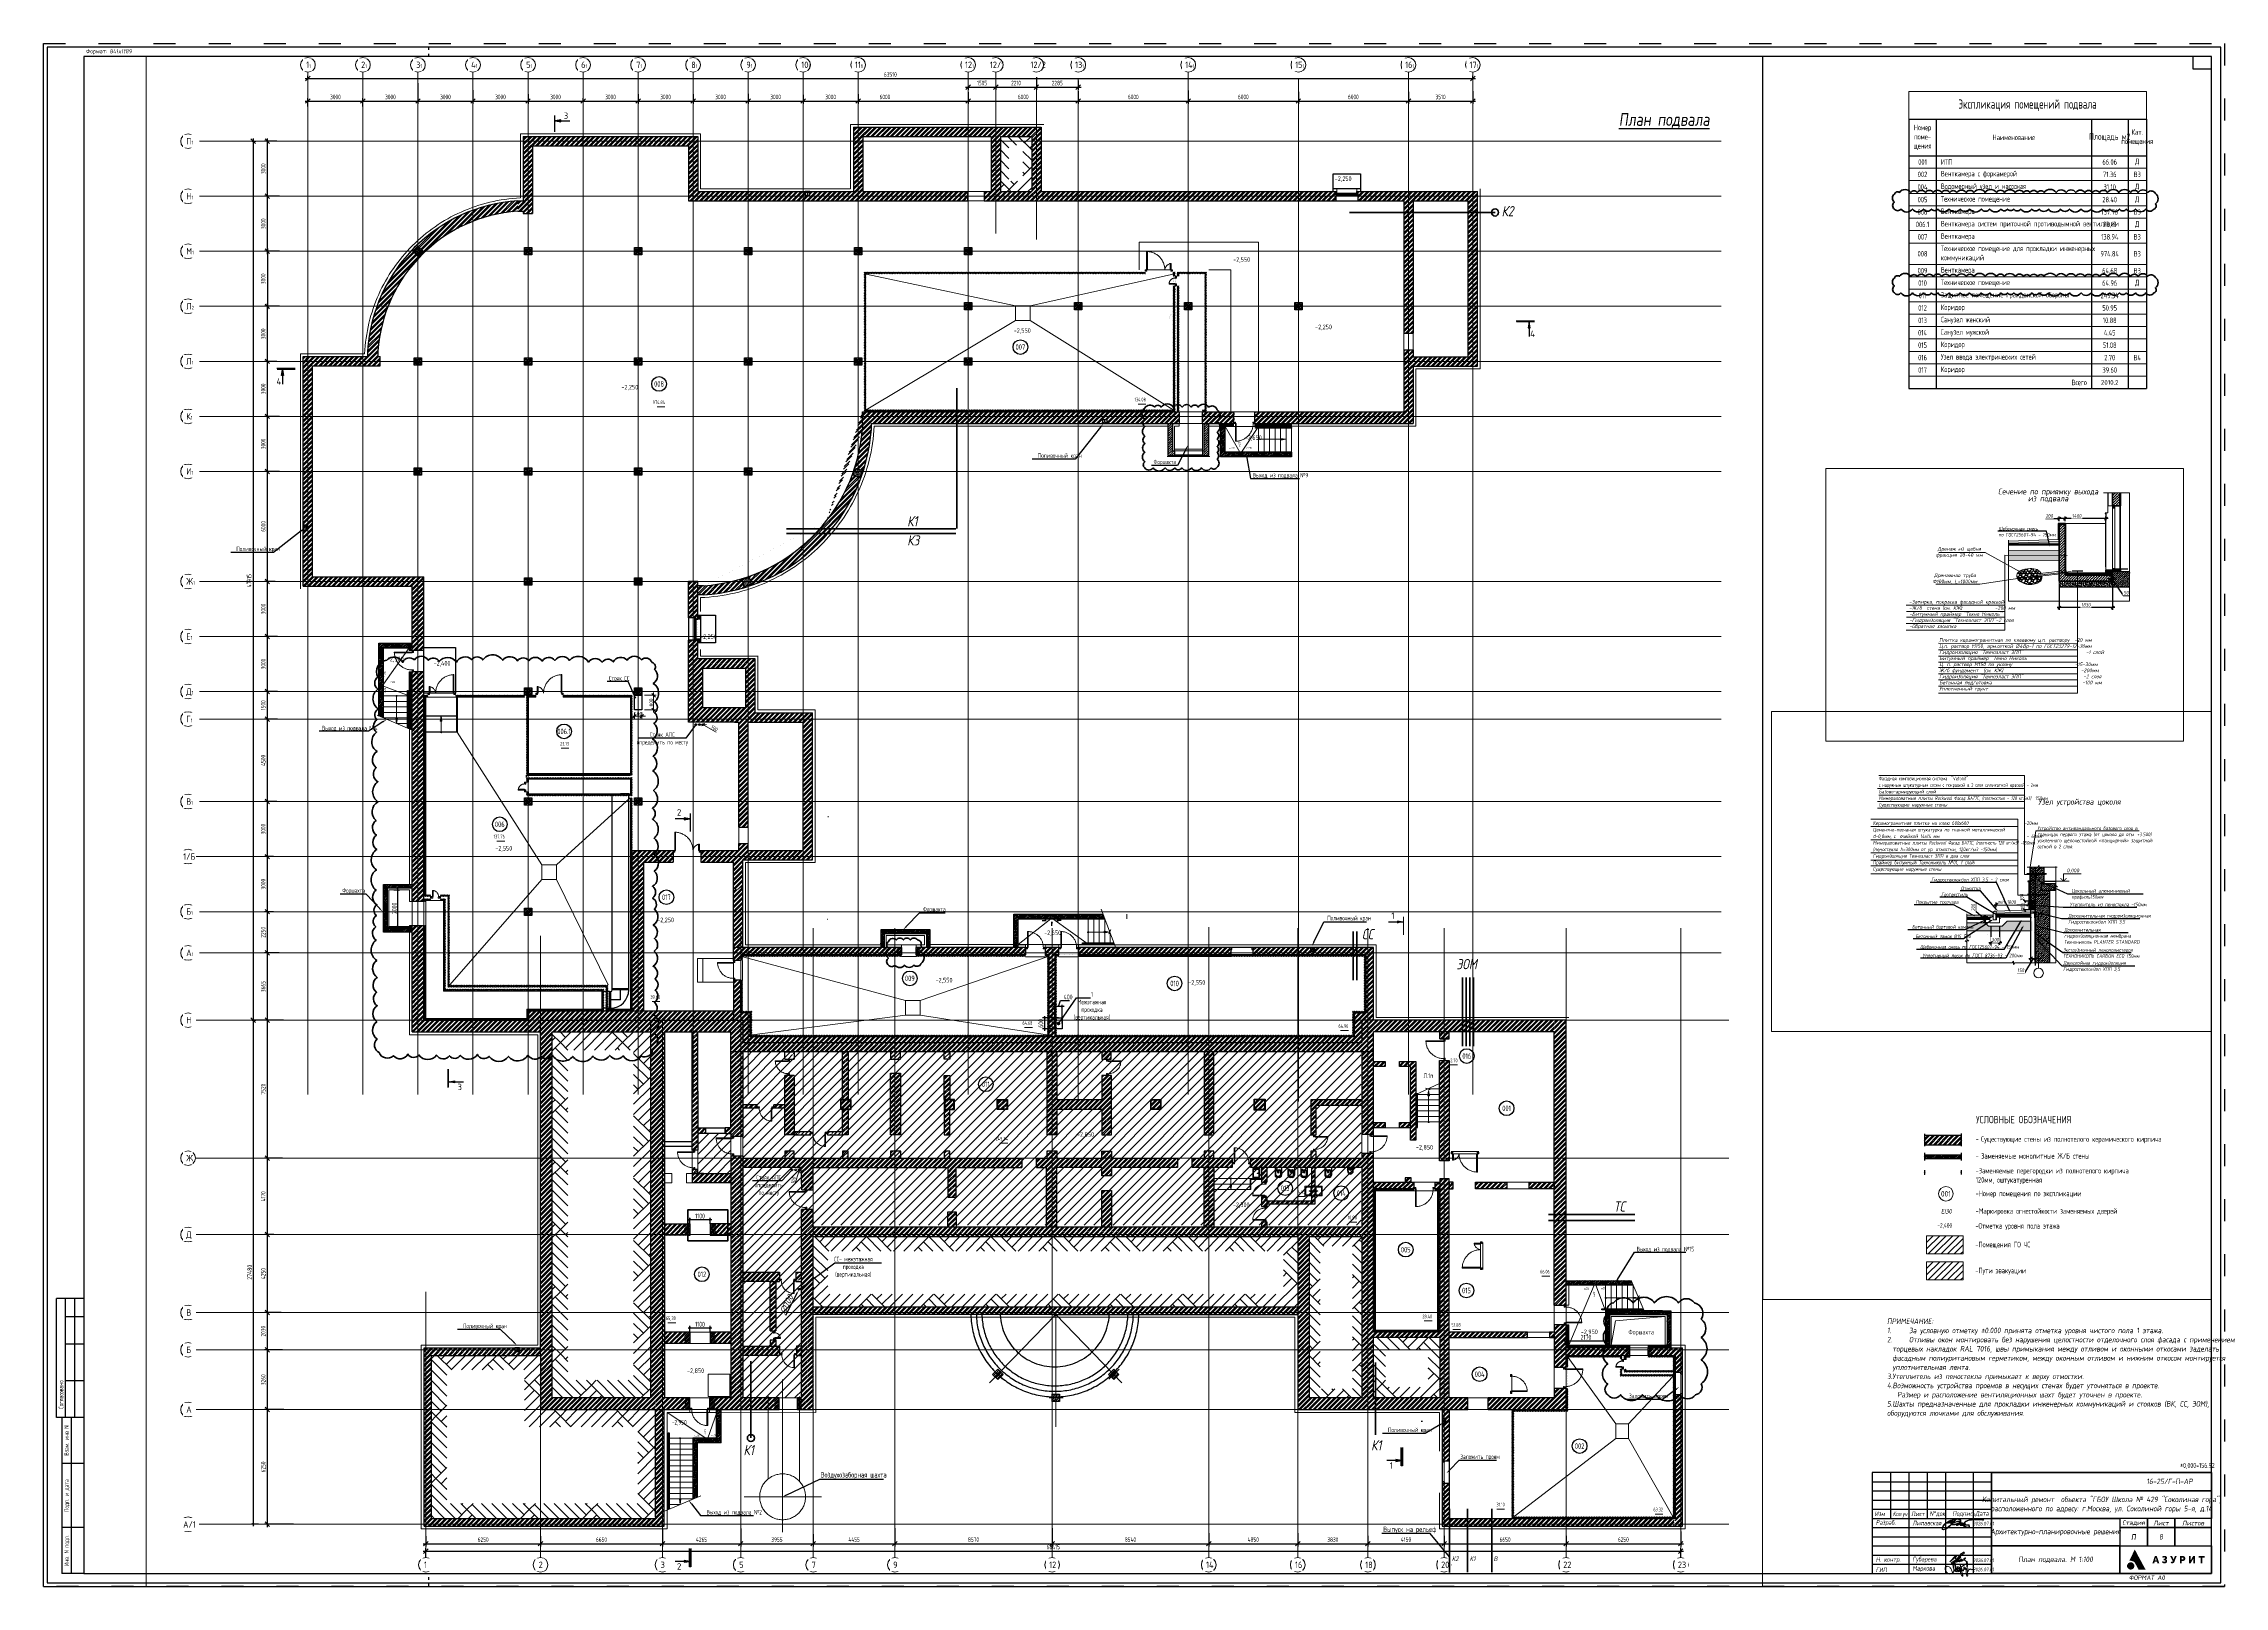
# Paper-space layout '8.Подвал' of a CAD drawing. Header units: millimetres. Extents: x -371 to 818, y -225 to 616.
# The model-space entities are those that its viewports show. They can reach past a viewport. Long polylines and large blocks are cut down to what shows.
import ezdxf
from ezdxf import colors
from ezdxf.entities.mleader import LeaderData, LeaderLine
from ezdxf.enums import TextEntityAlignment as Align
from ezdxf.math import Vec2, Vec3

# ---------------------------------------------------------------- set-up
doc = ezdxf.new("R2010")
doc.units = ezdxf.units.MM
doc.header["$MEASUREMENT"] = 0
doc.header["$PDMODE"] = 3
doc.header["$PDSIZE"] = -4
for name, pattern in [('ACAD_ISO03W100', [30, 12, -18]), ('CENTER', [2, 1.25, -0.25, 0.25, -0.25]), ('DASHED', [19.05, 12.7, -6.35]), ('HIDDEN', [6, 4, -2]), ('HIDDEN2', [4.7625, 3.175, -1.5875]), ('TRATTEGGIATA', [0.75, 0.5, -0.25]), ('ГОСТ 2.303 4', [7, 5, -2, 0]), ('сечения_8c_HIDDEN', [0.375, 0.25, -0.125]), ('Штрих', [6.35, 3.175, -3.175])]:
    doc.linetypes.add(name, pattern=pattern)
doc.layers.get('0').update_dxf_attribs({"color": 250, "lineweight": 9})
doc.layers.get('Defpoints').update_dxf_attribs({"color": 6})
for name, color, linetype, lineweight in [('!!!_АР_перегородки блоки', 7, 'Continuous', 5), ('+АР_Стены внутренние', 250, 'Continuous', 18), ('1 этаж тонкие линии!', 250, 'Continuous', 0), ('_0', 250, 'Continuous', 9), ('_STAMP', 250, 'Continuous', 30), ('_TEXT', 189, 'Continuous', 30), ('_АР ТЕКСТ', 250, 'Continuous', 25), ('_Гранит', 5, 'Continuous', 9), ('_К1', 36, 'Continuous', 35), ('_К2', 42, 'Continuous', 35), ('KR_STRIH', 8, 'Continuous', 0), ('uchastok_Ном_пера__1', 7, 'Continuous', 13), ('А-Гидроизоляция', 152, 'Continuous', 5), ('А-отделка', 154, 'Continuous', 13), ('А-слив', 4, 'Continuous', 9), ('А-утеплитель', 63, 'Continuous', 5), ('А-Штрих_Гранит', 161, 'Continuous', 5), ('А-Штрих_стяжка', 8, 'Continuous', 9), ('АПР_Примечание', 250, 'Continuous', 9), ('АР штриховка стен', 250, 'Continuous', 9), ('АР.РД_Выноски', 174, 'Continuous', 9), ('АР_Выноски АПР', 7, 'Continuous', 5), ('АР_Двери', 175, 'Continuous', 18), ('АР_ЖБ', 251, 'Continuous', 50), ('АР_ЖБ стены', 250, 'Continuous', 50), ('АР_Колонны', 250, 'Continuous', 30), ('АР_Колонны Штрих', 250, 'Continuous', 5), ('АР_Лестница', 7, 'Continuous', 30), ('АР_Лестницы', 250, 'Continuous', 15), ('АР_Лестницы наружные', 7, 'Continuous', 15), ('АР_Лестницы ограждение', 94, 'Continuous', 25), ('АР_Маркер экспликации', 239, 'Continuous', 13), ('АР_МосжилНии_Стены', 127, 'Continuous', 30), ('АР_Навесной фасад', 147, 'Continuous', 5), ('АР_Номер помещения', 1, 'Continuous', 25), ('АР_Оси', 195, 'Continuous', 9), ('АР_Оси размеры', 164, 'Continuous', 9), ('АР_Оси_Разм', 7, 'Continuous', 15), ('АР_Отметки', 250, 'Continuous', 15), ('АР_Перегородки витражные', 152, 'Continuous', 13), ('АР_Перегородки газоблок_Штрих', 165, 'Continuous', 5), ('АР_Перекрытие', 250, 'Continuous', 30), ('АР_Помещения_площадь', 19, 'Continuous', 9), ('АР_Разрезы', 175, 'Continuous', 9), ('АР_Сети', 250, 'Continuous', 30), ('АР_стены', 250, 'Continuous', 30), ('АР_Сущ Несущая стена', 216, 'Continuous', 30), ('АР_Текст', 250, 'Continuous', 5), ('АР_Тонкие', 250, 'Continuous', 5), ('АР_Тонкие линие построения', 251, 'Continuous', 9), ('АР_Штриховка', 252, 'Continuous', 0), ('АР_Штриховка кирпич', 250, 'Continuous', 9), ('АР_Штриховка монолит', 250, 'Continuous', 9), ('АР_Штукатурка', 155, 'Continuous', 30), ('МОНОЛИТ', 7, 'Continuous', 40), ('Нвдписи', 164, 'Continuous', 18), ('Окна', 153, 'Continuous', 9), ('Отв.СС', 234, 'Continuous', 9), ('Подвал', 250, 'Continuous', 30), ('ПРОЕМЫ ОВ', 173, 'Continuous', 50), ('СС_СКК_Лоток', 170, 'Continuous', 25), ('СС_СКС_Кабель', 6, 'Continuous', 30), ('Стены', 7, 'Continuous', 30), ('СТЕНЫ несущие ЛИДЕР', 7, 'Continuous', 30), ('тх разм', 250, 'Continuous', 9), ('Штриховка', 7, 'Continuous', 5), ('Штриховка монолита', 252, 'Continuous', 5), ('Эвакуация', 7, 'Continuous', 9)]:
    doc.layers.add(name, color=color, linetype=linetype, lineweight=lineweight)
doc.layers.add('25. ЗАЛИВКА ЗОН', color=7, linetype='Continuous', lineweight=0, transparency=0.2)
for name, color, linetype in [('_RAMKA', 7, 'Continuous'), ('_Мэжэтажная', 7, 'Continuous'), ('Aks_Схема', 3, 'Continuous'), ('PROFILE', 7, 'Continuous'), ('UTEPLITEL', 30, 'Continuous'), ('АР_новое окно', 155, 'Continuous'), ('АР_Таблицы', 250, 'Continuous'), ('Архитектура', 251, 'Continuous'), ('ВХОДНЫЕ группы Лидер', 250, 'Continuous'), ('м_0_воздухозабор', 132, 'Continuous'), ('М_ОВ-АР венткамеры', 132, 'Continuous'), ('Тонкая', 7, 'Continuous'), ('ТХ_ВК_трапы', 5, 'Continuous'), ('ТХ_сантехника', 253, 'Continuous')]:
    doc.layers.add(name, color=color, linetype=linetype)
doc.layers.add('АР_ПБ_Двери', color=7, linetype='Continuous', lineweight=15, true_color=0xdb0000)
doc.layers.add('ПОДПИСИ', color=7, linetype='Continuous', lineweight=9, true_color=0x0052a5)
doc.styles.add('BRAZEN-txt', font='isocpeui.ttf')
doc.styles.add('GOST 2.304', font='CS_Gost2304.shx')
doc.styles.add('GOST Common', font='GOST Common.ttf', dxfattribs={"width": 0.9, "height": 200})
doc.styles.add('ICOCPEUR', font='isocpeur.ttf')
doc.styles.add('ISOCPEUR', font='isocpeur.ttf', dxfattribs={"width": 0.7})
doc.styles.add('ISOCPEUR_2', font='isocpeur.ttf', dxfattribs={"width": 0.9, "height": 300})
doc.styles.add('METRO-STYLE', font='isocpeur.ttf', dxfattribs={"width": 0.9, "oblique": 15})
doc.styles.add('ROMAND', font='ROMAND', dxfattribs={"width": 0.85})
doc.styles.add('SIMPLEX', font='simplex.shx', dxfattribs={"width": 0.85, "oblique": 7})
doc.styles.get("Standard").update_dxf_attribs({"font": 'isocpeur.ttf', "width": 0.7})
doc.styles.add('Архитект', font='isocpeur.ttf', dxfattribs={"width": 0.8, "oblique": 8})
doc.styles.add('Архитектурный', font='isocpeur.ttf', dxfattribs={"oblique": 8})
doc.styles.add('Архитектурный размер', font='isocpeur.ttf', dxfattribs={"width": 0.8, "oblique": 8})
doc.styles.add('ГОСТ 2.304', font='isocpeur.ttf', dxfattribs={"width": 0.7})
doc.styles.add('М2', font='isocpeui.ttf', dxfattribs={"width": 0.8})
doc.dimstyles.new('ADSK_Основной_2_мм', dxfattribs={"dimscale": 304.8, "dimtxt": 201.142999, "dimasz": 0.656168, "dimexe": 0.492126, "dimexo": 0.492126, "dimgap": 0.098425, "dimtad": 1, "dimdec": 1, "dimrnd": 0.1, "dimdsep": 46, "dimtxsty": 'GOST Common', "dimblk1": 'OBLIQUE', "dimblk2": 'OBLIQUE', "dimsah": 1, "dimcen": 0.09, "dimdle": 0.492126, "dimazin": 2, "dimtfac": 1, "dimtdec": 4, "dimtix": 1, "dimtmove": 0, "dimatfit": 3, "dimfxl": 1, "dimtvp": 1, "dimtolj": 1, "dimtzin": 0, "dimlwd": 20, "dimlwe": 20, "dimarcsym": 2})
doc.dimstyles.new('BRAZEN-Размеры_осевые', dxfattribs={"dimscale": 0, "dimtxt": 350, "dimasz": 150, "dimexe": 100, "dimexo": 100, "dimgap": 70, "dimtad": 1, "dimdec": 0, "dimzin": 0, "dimdsep": 46, "dimtxsty": 'BRAZEN-txt', "dimblk": 'ARCHTICK', "dimcen": 1, "dimdle": 100, "dimadec": 0, "dimazin": 0, "dimtfac": 1, "dimtdec": 0, "dimtofl": 0, "dimtmove": 1, "dimatfit": 3, "dimfxl": 1, "dimtolj": 1, "dimtzin": 0, "dimarcsym": 0})
doc.dimstyles.new('KK 100', dxfattribs={"dimscale": 100, "dimtxt": 3, "dimasz": 2, "dimexe": 1.5, "dimexo": 2, "dimtad": 1, "dimdec": 0, "dimtxsty": 'GOST 2.304', "dimblk": 'OBLIQUE', "dimcen": 2.5, "dimdle": 1.5, "dimadec": 0, "dimazin": 0, "dimtfac": 1, "dimtdec": 0, "dimtmove": 0, "dimatfit": 3, "dimarcsym": 0})
doc.dimstyles.new('R_100', dxfattribs={"dimtxt": 270, "dimasz": 120, "dimexe": 100, "dimexo": 0, "dimgap": 60, "dimtad": 1, "dimdec": 0, "dimrnd": 5, "dimzin": 0, "dimdsep": 46, "dimtxsty": 'ISOCPEUR', "dimblk": 'ARCHTICK', "dimcen": 0, "dimdle": 100, "dimclrd": 256, "dimclre": 256, "dimclrt": 256, "dimadec": 0, "dimazin": 0, "dimtfac": 2, "dimtdec": 0, "dimtofl": 0, "dimtmove": 1, "dimatfit": 3, "dimfxl": 1, "dimtvp": 3, "dimtolj": 1, "dimtzin": 0, "dimarcsym": 0})
doc.dimstyles.new('СПДС', dxfattribs={"dimscale": 100, "dimtxt": 2.5, "dimasz": 2.5, "dimexe": 1.5, "dimexo": 0, "dimgap": 1, "dimtad": 1, "dimdec": 0, "dimrnd": 1, "dimtxsty": 'ГОСТ 2.304', "dimblk": 'OBLIQUE', "dimcen": 2.5, "dimdle": 1.5, "dimadec": 0, "dimazin": 2, "dimtfac": 0.75, "dimtdec": 0, "dimtmove": 1, "dimatfit": 3, "dimfxl": 1, "dimtolj": 1, "dimarcsym": 1})
pattern_1 = [(45, (-15289.27, 0), (-132.58252, 132.58252), []), (45, (-15200.88, 0), (-132.58252, 132.58252), [])]
pattern_2 = [(45, (-1298551.72, 164426.86), (-132.58252, 132.58252), []), (45, (-1298463.33, 164426.86), (-132.58252, 132.58252), [])]
pattern_3 = [(45, (-1298418.67, 164822.8), (-132.58252, 132.58252), []), (45, (-1298330.29, 164822.8), (-132.58252, 132.58252), [])]
pattern_4 = [(45, (-823702.11, -268704.955), (26.5165043, 97.2271824), [125, -25, 0, -25])]
pattern_5 = [(45, (-5440181.47, -781844.14), (33.67596045, 123.4785217), [158.75, -31.75, 0, -31.75])]

# ---------------------------------------------------------------- blocks, each defined once
blk = doc.blocks.new('Логотип Азурит')
at = {"layer": '_STAMP', "linetype": 'Continuous', "true_color": 0x2a3756}
h = blk.add_hatch(color=159, dxfattribs=at)
h.dxf.hatch_style = 1
h.paths.add_polyline_path([(-39.4, 8.5), (-40, 9.6), (-40.6, 10.7), (-41.1, 11.7), (-41.6, 12.6), (-41.8, 12.9), (-41.9, 13), (-41.9, 12.9), (-42, 12.8), (-42.4, 12), (-42.8, 11.2), (-43.1, 10.5), (-43.5, 9.7), (-44.2, 8.3), (-44.5, 7.6), (-44.7, 7.1), (-44.8, 6.9), (-44.7, 6.9), (-44.5, 7), (-44.3, 7), (-44.1, 7), (-43.9, 7), (-43.7, 6.9), (-43.6, 6.9), (-43.4, 6.9), (-43.2, 6.8), (-43.1, 6.7), (-42.9, 6.7), (-42.7, 6.6), (-42.6, 6.5), (-42.4, 6.4), (-42.3, 6.3), (-42.2, 6.2), (-42, 6), (-41.9, 5.9), (-41.8, 5.8), (-41.7, 5.7), (-41.6, 5.5), (-41.3, 4.9), (-41, 4.4), (-40.6, 3.6), (-40, 2.6), (-39.8, 2.1), (-37.9, 2.1), (-36.5, 2.1), (-35.9, 2.1), (-36.5, 3.1), (-36.8, 3.8), (-37.2, 4.4), (-37.7, 5.3), (-38.2, 6.3), (-38.5, 6.9), (-38.9, 7.5)])
at = {"layer": '_STAMP', "linetype": 'Continuous', "true_color": 0x1447b7}
h = blk.add_hatch(color=162, dxfattribs=at)
h.dxf.hatch_style = 1
h.paths.add_polyline_path([(-42.1, 4.2), (-42.1, 4.4), (-42.1, 4.6), (-42.2, 4.8), (-42.3, 4.9), (-42.4, 5.1), (-42.5, 5.3), (-42.6, 5.4), (-42.7, 5.5), (-42.8, 5.6), (-42.9, 5.7), (-43.1, 5.9), (-43.4, 6), (-43.6, 6), (-43.9, 6.1), (-44.2, 6.1), (-44.4, 6.1), (-44.5, 6), (-44.7, 6), (-44.9, 5.9), (-45, 5.8), (-45.2, 5.7), (-45.4, 5.6), (-45.5, 5.5), (-45.6, 5.3), (-45.7, 5.2), (-45.8, 5), (-45.9, 4.9), (-46, 4.7), (-46, 4.5), (-46.1, 4.3), (-46.1, 4.1), (-46.1, 3.9), (-46, 3.7), (-46, 3.5), (-45.9, 3.4), (-45.9, 3.2), (-45.8, 3.1), (-45.7, 3), (-45.6, 2.9), (-45.5, 2.8), (-45.4, 2.7), (-45.3, 2.6), (-45.2, 2.5), (-45.1, 2.4), (-45, 2.3), (-44.8, 2.3), (-44.7, 2.2), (-44.6, 2.2), (-44.4, 2.2), (-44.3, 2.1), (-44.1, 2.1), (-43.8, 2.1), (-43.6, 2.2), (-43.3, 2.3), (-43.1, 2.4), (-42.9, 2.5), (-42.7, 2.7), (-42.6, 2.8), (-42.4, 3), (-42.3, 3.1), (-42.3, 3.3), (-42.2, 3.5), (-42.1, 3.7), (-42.1, 3.8), (-42.1, 4)])
at = {"layer": '_STAMP', "linetype": 'Continuous', "true_color": 0x2a3756}
h = blk.add_hatch(color=159, dxfattribs=at)
h.dxf.hatch_style = 1
h.paths.add_polyline_path([(-29.3, 7.9), (-29.6, 8.8), (-29.9, 9.5), (-30.4, 9.5), (-30.9, 9.5), (-30.9, 9.4), (-31.3, 8.4), (-31.6, 7.3), (-32, 6.3), (-32.2, 5.6), (-32.1, 5.6), (-31.7, 5.6), (-31.2, 5.6), (-31.1, 6), (-31, 6.4), (-30.4, 6.4), (-29.8, 6.4), (-29.6, 6), (-29.5, 5.6), (-29, 5.6), (-28.5, 5.6), (-28.6, 5.8), (-28.9, 6.8)])
h.paths.add_polyline_path([(-30.8, 7.2), (-30.7, 7.3), (-30.6, 7.9), (-30.4, 8.4), (-30.4, 8.6), (-30.4, 8.7), (-30.4, 8.6), (-30.3, 8.4), (-30.2, 8.1), (-30.1, 7.7), (-30, 7.3), (-30, 7.2), (-30.4, 7.2)], flags=16)
h = blk.add_hatch(color=159, dxfattribs=at)
h.dxf.hatch_style = 1
h.paths.add_polyline_path([(-24.4, 7.3), (-24.5, 7.4), (-24.6, 7.5), (-24.7, 7.6), (-24.8, 7.6), (-24.7, 7.7), (-24.6, 7.8), (-24.5, 7.9), (-24.5, 8), (-24.4, 8.1), (-24.3, 8.2), (-24.3, 8.3), (-24.3, 8.3), (-24.3, 8.5), (-24.3, 8.7), (-24.3, 8.7), (-24.3, 8.8), (-24.4, 9), (-24.5, 9.1), (-24.6, 9.3), (-24.8, 9.4), (-24.9, 9.5), (-25.1, 9.5), (-25.3, 9.6), (-25.6, 9.6), (-25.7, 9.6), (-25.9, 9.6), (-26.1, 9.6), (-26.2, 9.5), (-26.4, 9.5), (-26.5, 9.4), (-26.7, 9.3), (-26.8, 9.2), (-26.9, 9.2), (-26.8, 9), (-26.6, 8.7), (-26.5, 8.5), (-26.5, 8.5), (-26.5, 8.5), (-26.3, 8.6), (-26.2, 8.7), (-26.1, 8.7), (-25.9, 8.8), (-25.8, 8.8), (-25.7, 8.8), (-25.6, 8.8), (-25.5, 8.8), (-25.5, 8.7), (-25.4, 8.7), (-25.3, 8.6), (-25.3, 8.6), (-25.3, 8.5), (-25.3, 8.4), (-25.3, 8.3), (-25.3, 8.2), (-25.4, 8.1), (-25.4, 8.1), (-25.4, 8.1), (-25.5, 8), (-25.6, 8), (-25.8, 8), (-26.1, 8), (-26.1, 7.6), (-26.1, 7.2), (-25.8, 7.2), (-25.5, 7.2), (-25.5, 7.2), (-25.4, 7.2), (-25.3, 7.2), (-25.3, 7.1), (-25.2, 7.1), (-25.2, 7), (-25.2, 7), (-25.2, 6.9), (-25.2, 6.8), (-25.2, 6.7), (-25.2, 6.6), (-25.2, 6.6), (-25.3, 6.5), (-25.3, 6.5), (-25.4, 6.5), (-25.4, 6.4), (-25.5, 6.4), (-25.7, 6.4), (-25.8, 6.4), (-25.9, 6.4), (-26, 6.4), (-26.2, 6.5), (-26.3, 6.6), (-26.4, 6.7), (-26.5, 6.8), (-26.8, 6.5), (-26.9, 6.3), (-27, 6.2), (-27, 6.1), (-27, 6.1), (-26.9, 6.1), (-26.8, 6), (-26.6, 5.8), (-26.4, 5.7), (-26.2, 5.6), (-26, 5.6), (-25.8, 5.6), (-25.5, 5.6), (-25.3, 5.6), (-25.1, 5.6), (-25, 5.7), (-24.9, 5.7), (-24.7, 5.8), (-24.6, 5.9), (-24.5, 5.9), (-24.4, 6), (-24.4, 6.1), (-24.3, 6.2), (-24.3, 6.4), (-24.2, 6.5), (-24.2, 6.7), (-24.2, 6.8), (-24.2, 6.9), (-24.2, 7.1), (-24.3, 7.2), (-24.3, 7.3)])
h = blk.add_hatch(color=159, dxfattribs=at)
h.dxf.hatch_style = 1
h.paths.add_polyline_path([(-19.6, 8), (-19.4, 8.7), (-19.1, 9.2), (-19, 9.5), (-19.2, 9.5), (-19.5, 9.5), (-20, 9.5), (-20, 9.4), (-20.3, 8.7), (-20.6, 7.8), (-20.6, 7.7), (-20.7, 7.6), (-20.7, 7.6), (-20.7, 7.7), (-20.8, 8), (-21, 8.4), (-21.3, 9.1), (-21.5, 9.5), (-22.1, 9.5), (-22.6, 9.5), (-22.4, 9.2), (-21.9, 8.2), (-21.3, 7.1), (-21.1, 6.6), (-21.1, 6.6), (-21.1, 6.5), (-21.1, 6.5), (-21.2, 6.4), (-21.3, 6.4), (-21.4, 6.4), (-21.5, 6.4), (-21.5, 6.4), (-21.6, 6.4), (-21.7, 6.5), (-21.8, 6.5), (-21.9, 6.5), (-21.9, 6.4), (-22.1, 6), (-22.2, 5.9), (-22.2, 5.8), (-22.1, 5.8), (-21.9, 5.7), (-21.8, 5.6), (-21.7, 5.6), (-21.5, 5.6), (-21.3, 5.6), (-21.1, 5.6), (-21, 5.6), (-20.9, 5.7), (-20.8, 5.7), (-20.7, 5.8), (-20.6, 5.8), (-20.6, 5.9), (-20.5, 6), (-20.3, 6.2), (-20.3, 6.4), (-20.2, 6.5), (-19.9, 7.3)])
h = blk.add_hatch(color=159, dxfattribs=at)
h.dxf.hatch_style = 1
h.paths.add_polyline_path([(-14.5, 7.5), (-14.4, 7.6), (-14.4, 7.7), (-14.3, 8), (-14.3, 8.2), (-14.3, 8.4), (-14.4, 8.6), (-14.4, 8.8), (-14.5, 8.9), (-14.6, 9), (-14.6, 9.1), (-14.7, 9.2), (-14.8, 9.3), (-14.9, 9.4), (-15.1, 9.4), (-15.2, 9.5), (-15.3, 9.5), (-15.5, 9.5), (-16.3, 9.5), (-17.2, 9.5), (-17.2, 7.6), (-17.2, 5.6), (-16.7, 5.6), (-16.3, 5.6), (-16.3, 6.2), (-16.3, 6.8), (-15.9, 6.8), (-15.6, 6.8), (-15.4, 6.9), (-15.2, 6.9), (-15, 7), (-14.8, 7.1), (-14.7, 7.2), (-14.6, 7.4)])
h.paths.add_polyline_path([(-15.6, 7.7), (-15.7, 7.7), (-16, 7.7), (-16.3, 7.7), (-16.3, 8.2), (-16.3, 8.7), (-15.9, 8.7), (-15.6, 8.7), (-15.6, 8.7), (-15.5, 8.7), (-15.4, 8.6), (-15.4, 8.5), (-15.3, 8.4), (-15.3, 8.4), (-15.3, 8.2), (-15.3, 8.1), (-15.3, 8), (-15.3, 7.9), (-15.4, 7.9), (-15.4, 7.8), (-15.4, 7.8), (-15.5, 7.7)], flags=16)
h = blk.add_hatch(color=159, dxfattribs=at)
h.dxf.hatch_style = 1
h.paths.add_polyline_path([(-10.1, 7.8), (-10, 8), (-9.9, 8.1), (-9.9, 7.9), (-10, 7.5), (-10, 6.7), (-10, 5.6), (-9.5, 5.6), (-9, 5.6), (-9, 7.6), (-9, 9.5), (-9.5, 9.5), (-10, 9.5), (-10.4, 8.9), (-10.8, 8.1), (-11, 7.8), (-11.3, 7.3), (-11.4, 7.1), (-11.4, 7), (-11.4, 7.3), (-11.4, 7.8), (-11.4, 8.6), (-11.4, 9.5), (-11.9, 9.5), (-12.3, 9.5), (-12.3, 7.6), (-12.3, 5.6), (-11.9, 5.6), (-11.4, 5.6), (-11.2, 5.9), (-10.6, 6.9), (-10.3, 7.4)])
h = blk.add_hatch(color=159, dxfattribs=at)
h.dxf.hatch_style = 1
h.paths.add_polyline_path([(-3.7, 9.1), (-3.7, 9.5), (-5.4, 9.5), (-7.1, 9.5), (-7.1, 9.1), (-7.1, 8.7), (-6.5, 8.7), (-5.9, 8.7), (-5.9, 7.2), (-5.9, 5.6), (-5.4, 5.6), (-5, 5.6), (-5, 7.2), (-5, 8.7), (-4.3, 8.7), (-3.7, 8.7)])
blk = doc.blocks.new('подпись Липавская')
at = {"color": 162, "lineweight": 18, "true_color": 0x0034d1}
for points, knots in [([(2.4, -0.6), (1.9, -1.1), (1.5, -1.5), (0.6, -2.3), (0.2, -2.6), (-0.4, -3.1), (-0.8, -3.3), (-1.5, -3.6), (-1.9, -3.7), (-2.4, -3.8), (-2.6, -3.8), (-2.9, -3.6), (-3, -3.5), (-3.1, -3.2), (-3, -3.1), (-3, -2.6), (-2.9, -2.3), (-2.6, -1.9), (-2.5, -1.7), (-2, -1), (-1.6, -0.6), (-0.8, 0.1), (-0.4, 0.4), (0.6, 0.9), (1, 1.2), (1.6, 1.4), (1.6, 1.4), (1.7, 1.5)], [1.927995, 1.927995, 1.927995, 1.927995, 2.162861, 2.162861, 2.342684, 2.342684, 2.481252, 2.481252, 2.589465, 2.589465, 2.644352, 2.644352, 2.684993, 2.684993, 2.725633, 2.725633, 2.816518, 2.816518, 2.907403, 2.907403, 3.101021, 3.101021, 3.294638, 3.294638, 3.488255, 3.488255, 3.514244, 3.514244, 3.514244, 3.514244]), ([(1.5, 0.1), (1.6, 0.1), (1.8, 0.1), (2, 0.2), (2.1, 0.3), (2.5, 0.4), (2.7, 0.6), (3, 0.7)], [0.9055552, 0.9055552, 0.9055552, 0.9055552, 0.9629326, 0.9629326, 1.02031, 1.02031, 1.1239395, 1.1239395, 1.1239395, 1.1239395]), ([(6.8, 0.3), (6.6, 0.1), (6.3, 0), (5.8, -0.3), (5.5, -0.5), (5, -0.7), (4.7, -0.8), (4.2, -1), (4, -1), (3.6, -1.1), (3.4, -1.1), (3, -1.1), (2.8, -1.1), (2.6, -1), (2.5, -1), (2.4, -0.8), (2.3, -0.7), (2.4, -0.6)], [4.3062538, 4.3062538, 4.3062538, 4.3062538, 4.4138757, 4.4138757, 4.5214976, 4.5214976, 4.6291196, 4.6291196, 4.7090277, 4.7090277, 4.7729116, 4.7729116, 4.8231548, 4.8231548, 4.8495834, 4.8495834, 4.87234, 4.87234, 4.87234, 4.87234]), ([(2.8, -0.2), (3.1, 0.1), (3.6, 0.3), (4.3, 0.6), (4.6, 0.7), (5.2, 0.9), (5.6, 0.9), (6.2, 1), (6.5, 1), (6.8, 1)], [4.9347748, 4.9347748, 4.9347748, 4.9347748, 5.0568055, 5.0568055, 5.1788362, 5.1788362, 5.3146558, 5.3146558, 5.3908243, 5.3908243, 5.3908243, 5.3908243]), ([(5.1, 2.3), (5.5, 2.3), (5.9, 2.2), (6.5, 2), (6.7, 2), (7.1, 1.6), (7.3, 1.3), (7.3, 1), (7.2, 0.9), (7.2, 0.8)], [3.9400756, 3.9400756, 3.9400756, 3.9400756, 4.077799, 4.077799, 4.1515227, 4.1515227, 4.2252463, 4.2252463, 4.2499379, 4.2499379, 4.2499379, 4.2499379]), ([(7.2, 0.8), (7.3, 0.7), (7.3, 0.5), (7.3, 0.3), (7.3, 0.2), (7.3, 0), (7.2, 0), (7.2, 0)], [5.43291642, 5.43291642, 5.43291642, 5.43291642, 5.46279586, 5.46279586, 5.4926753, 5.4926753, 5.50331351, 5.50331351, 5.50331351, 5.50331351]), ([(7.2, 0), (7.4, 0), (7.5, 0), (7.8, 0), (8, 0), (8.2, -0.2), (8.3, -0.3), (8.3, -0.4)], [6.0978529, 6.0978529, 6.0978529, 6.0978529, 6.1425729, 6.1425729, 6.1872929, 6.1872929, 6.2036694, 6.2036694, 6.2036694, 6.2036694]), ([(8.7, -0.5), (8.8, -0.1), (9.2, 0.3), (9.8, 0.8), (10.2, 1.1), (11, 1.4), (11.4, 1.5), (12.7, 1.7), (13.6, 1.8), (15, 1.9), (15.7, 1.9), (16.8, 1.9), (17.2, 1.9), (18, 1.8), (18.5, 1.8), (19.2, 1.7), (19.4, 1.7), (19.7, 1.7)], [7.769656, 7.769656, 7.769656, 7.769656, 7.921996, 7.921996, 8.074335, 8.074335, 8.226675, 8.226675, 8.542229, 8.542229, 8.775159, 8.775159, 8.93404, 8.93404, 9.09292, 9.09292, 9.186254, 9.186254, 9.186254, 9.186254]), ([(6.6, -0.7), (6.5, -0.8), (6.4, -0.9), (6, -1.1), (5.7, -1.3), (5.4, -1.4), (5.3, -1.4), (5.2, -1.4), (5.1, -1.4), (5, -1.4), (5, -1.4), (4.9, -1.4), (4.8, -1.3), (4.8, -1.1), (4.8, -1.1), (4.9, -1), (4.9, -1), (4.9, -0.9), (5, -0.9), (5.1, -0.8), (5.3, -0.7), (5.5, -0.6), (5.6, -0.5), (5.9, -0.4), (6, -0.3), (6.3, -0.3), (6.3, -0.3), (6.4, -0.2)], [5.5967371, 5.5967371, 5.5967371, 5.5967371, 5.6654435, 5.6654435, 5.7341498, 5.7341498, 5.7599769, 5.7599769, 5.7754743, 5.7754743, 5.7848694, 5.7848694, 5.7920528, 5.7920528, 5.7992363, 5.7992363, 5.8064198, 5.8064198, 5.8255794, 5.8255794, 5.8652806, 5.8652806, 5.9049817, 5.9049817, 5.9720452, 5.9720452, 5.9983972, 5.9983972, 5.9983972, 5.9983972]), ([(7.7, -1.2), (7.7, -1.3), (7.6, -1.3), (7.4, -1.4), (7.3, -1.5), (7.1, -1.5), (7, -1.5), (6.9, -1.4), (6.9, -1.4), (6.8, -1.3), (6.8, -1.2), (6.8, -1.1), (6.8, -1), (6.9, -0.9), (6.9, -0.9), (7, -0.8), (7.1, -0.7), (7.4, -0.6), (7.6, -0.5), (7.7, -0.5)], [6.3030834, 6.3030834, 6.3030834, 6.3030834, 6.3311025, 6.3311025, 6.3581066, 6.3581066, 6.3684891, 6.3684891, 6.3749758, 6.3749758, 6.3814625, 6.3814625, 6.3879491, 6.3879491, 6.4022384, 6.4022384, 6.4305971, 6.4305971, 6.4944159, 6.4944159, 6.4944159, 6.4944159]), ([(8.6, -1.2), (8.5, -1.3), (8.4, -1.3), (8.3, -1.4), (8.2, -1.4), (8.1, -1.5), (8, -1.5), (7.9, -1.4), (7.8, -1.4), (7.7, -1.3), (7.7, -1.3), (7.7, -1.2)], [6.63437936, 6.63437936, 6.63437936, 6.63437936, 6.65591892, 6.65591892, 6.6718971, 6.6718971, 6.68234273, 6.68234273, 6.6889962, 6.6889962, 6.69151939, 6.69151939, 6.69151939, 6.69151939]), ([(9.7, -1.1), (9.9, -1.1), (10.3, -1), (11, -1), (11.3, -1), (11.8, -1.2), (11.9, -1.4), (12.1, -1.8), (12, -2.1), (11.8, -2.3), (11.7, -2.4), (11.3, -2.5), (11.2, -2.5), (10.6, -2.5), (10.3, -2.5), (9.7, -2.3), (9.5, -2.2), (9.1, -2), (8.9, -1.9), (8.6, -1.5), (8.6, -1.4), (8.6, -1.2)], [7.0162906, 7.0162906, 7.0162906, 7.0162906, 7.0993883, 7.0993883, 7.1824861, 7.1824861, 7.2545595, 7.2545595, 7.301037, 7.301037, 7.3475144, 7.3475144, 7.3939919, 7.3939919, 7.486045, 7.486045, 7.578098, 7.578098, 7.6546435, 7.6546435, 7.6967383, 7.6967383, 7.6967383, 7.6967383]), ([(9.2, -0.6), (9.2, -0.6), (9.3, -0.6), (9.5, -0.5), (9.5, -0.5), (9.6, -0.5), (9.7, -0.6), (9.8, -0.8), (9.8, -0.8), (9.8, -0.9), (9.8, -1), (9.8, -1), (9.7, -1.1), (9.7, -1.1)], [6.85701628, 6.85701628, 6.85701628, 6.85701628, 6.88166544, 6.88166544, 6.8944683, 6.8944683, 6.90289754, 6.90289754, 6.91132677, 6.91132677, 6.91975601, 6.91975601, 6.93200035, 6.93200035, 6.93200035, 6.93200035])]:
    blk.add_open_spline(points, degree=3, knots=knots, dxfattribs=at)
blk.add_spline([(0, 0), (0, -0.1), (0.3, -0.2), (0.8, 0), (1.4, 0.3), (1.9, 0.6), (2.3, 0.9), (2.7, 1.2), (2.9, 1.5), (3, 1.7), (3, 1.9), (2.7, 1.9), (2.4, 1.7), (1.8, 1.3), (1.5, 1), (1.2, 0.5), (1.1, 0.1), (1.2, -0.1), (1.6, -0.2), (2.1, 0), (2.5, 0.2), (2.9, 0.4), (3.5, 0.7), (4.1, 1.2), (4.6, 1.8), (4.8, 2.1), (4.9, 2.3), (4.5, 2.1), (4.1, 1.7), (3.7, 1.3), (3.1, 0.5), (2.4, -0.2), (1.7, -1), (0.7, -1.8), (-0.1, -2.5), (-1.4, -3.3), (-2.7, -3.4), (-2.7, -2.6), (-2.3, -1.8), (-1.6, -1), (-0.5, -0.1), (1, 0.8), (2, 1.3), (3.5, 1.8), (4.9, 2), (5.9, 2), (6.5, 1.8), (6.9, 1.5), (7, 1.1), (6.6, 0.4), (5.7, -0.1), (4.4, -0.6), (3.4, -0.9), (2.6, -0.8), (3.8, 0.1), (4.9, 0.5), (6.3, 0.7), (7.1, 0.5), (7, 0.1), (6.8, -0.2), (6.4, -0.5), (5.9, -0.9), (5, -1.2), (5.4, -0.9), (5.6, -0.8), (5.9, -0.6), (6.2, -0.5), (6.9, -0.3), (7.6, -0.2), (8, -0.4), (8.1, -0.4), (8, -0.6), (7.7, -1), (7.3, -1.2), (7, -1.2), (7.2, -1), (7.4, -0.9), (7.8, -0.7), (8.1, -0.6), (8.4, -0.6), (8.5, -0.7), (8.4, -1.1), (8.2, -1.2), (8, -1.2), (8, -1), (8.2, -0.9), (8.7, -0.9), (9, -0.9), (9.6, -0.8), (9.4, -1.1), (10.8, -1.2), (11.7, -1.6), (11.8, -1.9), (10.3, -2.2), (9.5, -1.9), (8.9, -1.5), (8.8, -0.7), (9.2, -0.1), (9.8, 0.5), (10.7, 1), (12.2, 1.4), (13.8, 1.6), (15.5, 1.7), (16.6, 1.7), (17.2, 1.6), (18.3, 1.6), (19.6, 1.4)], degree=3, dxfattribs=at)
for points in [[(0.2, 0.1), (0.5, 0.1), (0.6, 0.2), (0.9, 0.3)], [(1.6, 0.7), (1.9, 0.9), (2.1, 1), (2.3, 1.2)], [(2, 1.1), (1.8, 0.9), (1.7, 0.8), (1.6, 0.7)], [(3.3, 0.4), (3.1, 0.2), (3, 0), (2.8, -0.2)], [(3.2, 2), (3.6, 2), (3.9, 2.1), (4.2, 2.2)], [(8.3, -0.4), (8.4, -0.4), (8.6, -0.4), (8.7, -0.5)]]:
    blk.add_open_spline(points, degree=3, dxfattribs=at)
blk = doc.blocks.new('Маркова')
at = {"layer": 'ПОДПИСИ'}
for points in [[(44384.16, 26837.52), (44384.02, 26837.95), (44383.86, 26838.46), (44383.67, 26838.92), (44383.36, 26839.36), (44382.92, 26839.82), (44382.37, 26840.02), (44381.91, 26839.87), (44381.53, 26839.53), (44381.38, 26839.14), (44381.38, 26838.69), (44381.61, 26838.16), (44381.82, 26837.83), (44382.25, 26837.39), (44382.84, 26837.07), (44383.53, 26837.07), (44383.96, 26837.22), (44384.63, 26837.82), (44384.75, 26838.6), (44384.75, 26839.25), (44384.75, 26840.2), (44384.75, 26840.92)], [(44384.96, 26840.5), (44384.84, 26841), (44384.62, 26841.2), (44384.35, 26841.2), (44384.24, 26840.96), (44384.24, 26840.55), (44384.41, 26840.01), (44384.62, 26839.21), (44384.92, 26838.49), (44385.18, 26837.92), (44385.36, 26839.06), (44385.43, 26839.91), (44385.43, 26840.64), (44385.43, 26840.89), (44385.19, 26840.95), (44385.19, 26840.77), (44385.34, 26839.78), (44385.66, 26838.18), (44385.84, 26837.88), (44386.06, 26838.38), (44386.19, 26839.11), (44386.19, 26839.42), (44385.86, 26839.42), (44385.74, 26839.02), (44385.85, 26838.57), (44386.16, 26838.35), (44386.41, 26838.02), (44386.59, 26837.89), (44386.84, 26838.65), (44386.91, 26839.29), (44386.72, 26839.71), (44386.37, 26839.83), (44386.03, 26839.65), (44385.9, 26839.34), (44386.01, 26838.87), (44386.13, 26838.49), (44386.23, 26838.35), (44386.53, 26838.44), (44386.8, 26838.81), (44386.69, 26839.42), (44386.69, 26838.93), (44386.91, 26838.2), (44387.08, 26838.02), (44387.16, 26837.94), (44387.37, 26838.08), (44387.53, 26839.05), (44387.42, 26839.79), (44387.17, 26840.7), (44387.77, 26837.87), (44387.91, 26837.45), (44388.05, 26836.95), (44388.14, 26836.54), (44388.14, 26836.2), (44387.88, 26836.28), (44387.54, 26836.8), (44387.3, 26837.47), (44387.19, 26838.24), (44387.19, 26838.85), (44387.56, 26839.4), (44387.69, 26839.4), (44387.84, 26838.89), (44387.99, 26838.52), (44388.2, 26838.24), (44388.31, 26838.24), (44388.45, 26838.62), (44388.56, 26839.33), (44388.56, 26839.82), (44388.99, 26838.58), (44388.84, 26839.38), (44388.96, 26839.55), (44389.15, 26839.24), (44389.31, 26838.93), (44389.48, 26838.73), (44389.74, 26839.03), (44389.9, 26839.65), (44390, 26840.29), (44389.86, 26841.59), (44389.69, 26841.82), (44389.56, 26841.68), (44389.56, 26841.3), (44389.7, 26840.31), (44389.89, 26838.82), (44389.99, 26837.79), (44389.99, 26837.09), (44389.99, 26836.15), (44389.72, 26836.32), (44389.53, 26836.9), (44389.4, 26837.91), (44389.4, 26838.5), (44389.48, 26839.15), (44389.86, 26838.76), (44389.86, 26838.62), (44390.05, 26838.01), (44390.31, 26838.39), (44390.66, 26839.02), (44390.82, 26838.67), (44391.19, 26839.01), (44391.41, 26838.69), (44391.93, 26838.78), (44392.24, 26838.65), (44392.64, 26838.79)]]:
    blk.add_spline(points, degree=3, dxfattribs=at)
blk = doc.blocks.new('_Azurit_Stamp 1')
at = {"color": 172, "lineweight": 5, "true_color": 0x1616e3}
for p, q in [((-139.5, 9.9), (-142.6, 6.4)), ((-139.4, 9.9), (-142.6, 6.3)), ((-142.6, 6.4), (-139.5, 9.1)), ((-142.6, 6.3), (-139.5, 9)), ((-141.2, 5.3), (-139.4, 7.3)), ((-141, 5.2), (-141.2, 5.3)), ((-141.1, 5.3), (-139.4, 7.2)), ((-141, 5.3), (-141.1, 5.3)), ((-140.7, 5.4), (-141, 5.3)), ((-140.7, 5.3), (-141, 5.2)), ((-140.1, 6), (-140.7, 5.4)), ((-140, 5.9), (-140.7, 5.3)), ((-140, 6.1), (-139.3, 6.6)), ((-140, 5.9), (-139.9, 6)), ((-139.8, 6.1), (-139.3, 6.5)), ((-139.4, 9.1), (-139.2, 9.3)), ((-139.4, 9), (-139.2, 9.2)), ((-139.3, 7.3), (-138.9, 7.9)), ((-139.3, 7.4), (-139, 7.8)), ((-139.2, 6.6), (-139.3, 6.5)), ((-139.3, 6.5), (-139.3, 6.3)), ((-139.3, 6.4), (-139.3, 6.2)), ((-139.3, 6.3), (-139.1, 6.2)), ((-139.3, 6.2), (-139.1, 6.1)), ((-139.2, 6.8), (-136.8, 8.9)), ((-139.2, 6.6), (-136.7, 8.8)), ((-139, 7.3), (-139.2, 6.8)), ((-139, 7.2), (-139.2, 6.8)), ((-139.1, 6.2), (-138.7, 6.4)), ((-139.1, 6.1), (-138.7, 6.3)), ((-139.1, 6.1), (-138.7, 6.3)), ((-136.8, 8.9), (-139, 7.2)), ((-136.8, 8.9), (-139, 7.3)), ((-138.9, 7.9), (-136.6, 10.7)), ((-138.7, 8), (-136.5, 10.7)), ((-138.7, 6.4), (-136.4, 7.9)), ((-138.6, 6.3), (-137.4, 7.2)), ((-137.4, 7.2), (-137.8, 6.8)), ((-137.2, 7.3), (-137.7, 6.7)), ((-137.2, 7.3), (-136.4, 7.9)), ((-137.2, 6.5), (-136.7, 6.9)), ((-137.2, 6.5), (-136.8, 6.8)), ((-136.4, 7.9), (-137.1, 7.5)), ((-137.1, 7.4), (-137.1, 7.4)), ((-136.1, 7.7), (-136.8, 6.8)), ((-136.1, 7.7), (-136.7, 6.9)), ((-136.7, 6.9), (-136, 7.6)), ((-136.7, 6.9), (-135.9, 7.5)), ((-136.7, 6.9), (-136.6, 6.8)), ((-136.6, 6.8), (-136.7, 6.9)), ((-136.6, 6.8), (-136.5, 6.7)), ((-136.6, 6.8), (-136.5, 6.8)), ((-133.7, 5.2), (-136.6, 3.4)), ((-133.7, 5.2), (-136.6, 3.4)), ((-136.5, 10.8), (-135.3, 11.6)), ((-136.5, 10.7), (-135.2, 11.5)), ((-136.5, 6.8), (-136.1, 6.9)), ((-136.5, 6.7), (-136.1, 6.8)), ((-136.4, 7.9), (-136.4, 7.9)), ((-136.1, 6.8), (-134.9, 7.6)), ((-136.1, 6.9), (-134.9, 7.6)), ((-134.8, 7.4), (-133.5, 6.3)), ((-134.7, 7.4), (-133.4, 6.3)), ((-134.2, 8.5), (-134.3, 8.5)), ((-134.2, 8.4), (-134.3, 8.4)), ((-134.3, 8.4), (-134.3, 8.4)), ((-134.2, 8.4), (-134.2, 8.5))]:
    blk.add_line(p, q, dxfattribs=at)
for points in [[(-140.1, 6), (-140.9, 5.7), (-141.6, 5.6), (-141.9, 5.7), (-141.8, 5.8), (-141.5, 6.2), (-139.4, 7.5)], [(-140, 6.1), (-140.9, 5.7), (-141.6, 5.7), (-141.8, 5.7), (-141.8, 5.8), (-141.5, 6.1), (-139.4, 7.5), (-139.4, 7.3)], [(-139.3, 6.4), (-139.8, 6.1), (-139.9, 6)], [(-139.3, 6.5), (-139.4, 6.5), (-139.8, 6.1), (-139.8, 6.1)], [(-139.5, 9), (-139.6, 8.1), (-139.4, 7.5)], [(-139.4, 9), (-139.5, 8.2), (-139.4, 7.6)], [(-139.4, 7.6), (-138.9, 7.9)], [(-139.4, 7.5), (-139, 7.8)], [(-139.4, 7.5), (-139.3, 7.4)], [(-139.4, 7.2), (-139.3, 6.8), (-139.3, 6.6)], [(-139.3, 7.3), (-139.2, 6.8)]]:
    blk.add_lwpolyline(points, dxfattribs=at)
for points in [[(-139.2, 9.2), (-138.8, 9.6, 0.664719), (-139, 9.8, 0.116051), (-139.3, 9.6, 0.12803), (-139.5, 9.3), (-139.5, 9.1)], [(-139.2, 9.3), (-138.9, 9.7, 0.620604), (-139, 9.8, 0.116009), (-139.3, 9.5, 0.126024), (-139.4, 9.3), (-139.4, 9.1)], [(-138.9, 7.9), (-138.5, 8.1), (-134.8, 11, 0.828646), (-135.3, 11.6)], [(-138.7, 8), (-138.6, 8.1), (-134.8, 11.1, 0.817588), (-135.2, 11.5)]]:
    blk.add_lwpolyline(points, format="xyb", dxfattribs=at)
for centre, radius, start, end in [((-137.6, 6.6), 0.222, 144.8899, 225.505), ((-137.6, 6.6), 0.164, 144.8899, 225.505), ((-137.5, 6.9), 0.428, 237.4946, 304.5474), ((-137.5, 6.9), 0.486, 237.4946, 304.5474), ((-136.8, 8.9), 0.0636, 335.3486, 107.8343), ((-136, 7.6), 0.131, 327.1495, 150.1539), ((-136, 7.6), 0.0731, 327.1495, 150.1539), ((-134.3, 7.8), 0.682, 96.4472, 194.9902), ((-134.3, 7.8), 0.624, 96.4472, 193.5642), ((-135.6, 8.9), 1.44, 299.6881, 338.4776), ((-134.3, 7.8), 0.682, 200.0512, 220.3111), ((-135.6, 8.9), 1.49, 299.157, 339.3007), ((-134.3, 7.8), 0.624, 199.0634, 220.3111), ((-134, 5.9), 0.707, 295.4048, 36.3986), ((-134, 5.9), 0.765, 295.4048, 36.3986)]:
    blk.add_arc(centre, radius, start, end, dxfattribs=at)
at = {"layer": '_STAMP', "lineweight": -2}
for p, q in [((-185, 50), (-120, 50)), ((-120, 55), (-120, 0)), ((-185, 45), (-120, 45)), ((-185, 40), (-120, 40)), ((-185, 25), (-120, 25)), ((-185, 20), (-120, 20)), ((-185, 15), (-120, 15)), ((-185, 10), (-120, 10)), ((-185, 5), (-120, 5))]:
    blk.add_line(p, q, dxfattribs=at)
at = {"layer": '_STAMP', "lineweight": 30}
for p, q in [((-175, 55), (-175, 30)), ((-165, 55), (-165, 0)), ((-155, 55), (-155, 30)), ((-145, 55), (-145, 0)), ((-130, 55), (-130, 0)), ((-185, 35), (-120, 35)), ((-185, 30), (-120, 30))]:
    blk.add_line(p, q, dxfattribs=at)
at = {"layer": '_STAMP', "lineweight": -2}
blk.add_lwpolyline([(-185, 0), (0, 0), (0, 55), (-185, 55)], close=True, dxfattribs=at)
at = {"layer": '_STAMP', "lineweight": 30}
for points in [[(-185, 0), (0, 0), (0, 55), (-185, 55)], [(-120, 55), (0, 55), (0, 45), (-120, 45)], [(-120, 45), (0, 45), (0, 30), (-120, 30)], [(-120, 30), (-50, 30), (-50, 15), (-120, 15)], [(-50, 25), (-35, 25), (-35, 30), (-50, 30)], [(-50, 15), (-35, 15), (-35, 25), (-50, 25)], [(-35, 25), (-20, 25), (-20, 30), (-35, 30)], [(-35, 15), (-20, 15), (-20, 25), (-35, 25)], [(-20, 25), (0, 25), (0, 30), (-20, 30)], [(-20, 15), (0, 15), (0, 25), (-20, 25)], [(-120, 15), (-50, 15), (-50, 0), (-120, 0)], [(-50, 15), (0, 15), (0, 0), (-50, 0)]]:
    blk.add_lwpolyline(points, close=True, dxfattribs=at)
at = {"color": 172, "lineweight": 5, "true_color": 0x1616e3}
blk.add_blockref('подпись Липавская', (-143.9, 27.6), dxfattribs=at)
at = {"linetype": 'Continuous'}
blk.add_blockref('Логотип Азурит', (0, 0), dxfattribs=at)
at = {"color": 172, "true_color": 0x1616e3, "xscale": 1.418317179910401, "yscale": 1.418317179910401, "zscale": 1.418317179910401}
blk.add_blockref('Маркова', (-63092.1, -38063.7), dxfattribs=at)
at = {"layer": '_STAMP', "style": 'Архитектурный', "oblique": 8, "width": 0.8}
for p in [(-130.1, 26.2), (-130.1, 6.2), (-130.1, 1.2)]:
    blk.add_text('2026.07.01', height=2, dxfattribs=at).set_placement(p)
at = {"layer": '_STAMP', "color": 7, "lineweight": -2, "attachment_point": 4, "style": 'Архитектурный размер'}
for s, width, gutter_width, heights, insert, char_height in [('{\\C256;\\c0;16-25/Г-П-АР}', 69.159, 0, [9.61], (-35.5, 50.2), 3), ('Изм', 10, 12.5, [0], (-183.7, 32.5), 2.5), ('Разраб.', 20, 12.5, [0], (-183, 27.5), 2.5), ('{\\W0.7;Кол.уч}', 10, 12.5, [0], (-173.7, 32.2), 2.5), ('Лист', 10, 12.5, [0], (-163.7, 32.5), 2.5), ('Липавская', 20, 12.5, [0], (-163, 27.5), 2.5), ('N%%Dдок', 10, 12.5, [0], (-153.7, 32.5), 2.5), ('Подпись', 10, 12.5, [0], (-141.2, 32.5), 2.5), ('Дата', 10, 12.5, [0], (-128.7, 32.5), 2.5), ('Н. контр.', 20, 12.5, [0], (-183, 7.3), 2.5), ('ГИП', 20, 12.5, [0], (-183, 2), 2.5), ('Губарева', 20, 12.5, [0], (-163, 7.5), 2.5), ('Маркова', 20, 12.5, [0], (-163, 2.5), 2.5)]:
    blk.add_mtext_dynamic_manual_height_columns(s, width=width, gutter_width=gutter_width, heights=heights, dxfattribs=dict(at, insert=insert, char_height=char_height))
at = {"layer": '_STAMP', "color": 7, "lineweight": -2, "char_height": 3, "attachment_point": 5, "style": 'Архитектурный размер'}
for s, insert, width in [('Капитальный ремонт  объекта "ГБОУ Школа № 429 "Соколиная гора", расположенного по адресу: г.Москва, ул. Соколиной горы 5-я, д.14', (-60, 37.5), 120), ('Архитектурно-планировочные решения', (-85, 22.5), 70)]:
    blk.add_mtext(s, dxfattribs=dict(at, insert=insert, width=width))
at = {"layer": '_STAMP', "lineweight": -2, "char_height": 2.5, "attachment_point": 5, "style": 'Архитектурный'}
for s, insert in [('Стадия', (-42.5, 27.5)), ('Лист', (-27.5, 27.5)), ('Листов', (-10, 27.5))]:
    blk.add_mtext_dynamic_manual_height_columns(s, width=15, gutter_width=12.5, heights=[0], dxfattribs=dict(at, insert=insert))
at = {"layer": '_TEXT', "lineweight": -2, "insert": (-42.5, 20), "char_height": 3, "attachment_point": 5, "style": 'Архитект'}
blk.add_mtext_dynamic_manual_height_columns('П', width=13.353, gutter_width=12.5, heights=[9.08], dxfattribs=at)
blk = doc.blocks.new('_DOP_POLE')
at = {"layer": '_STAMP'}
for p, q in [((-15, 85), (-15, 150)), ((0, 150), (-15, 150)), ((-10, 85), (-10, 150)), ((-5, 85), (-5, 150)), ((0, 150), (0, 0)), ((0, 140), (-10, 140)), ((0, 125), (-10, 125)), ((0, 105), (-10, 105)), ((0, 85), (-15, 85)), ((-12, 85), (-12, 0)), ((-7, 85), (-7, 0)), ((0, 60), (-12, 60)), ((0, 25), (-12, 25)), ((0, 0), (-12, 0))]:
    blk.add_line(p, q, dxfattribs=at)
at = {"layer": '_TEXT', "style": 'ISOCPEUR', "width": 0.7}
for s, p in [('Согласовано', (-12.5, 97.5)), ('Взам. инв N', (-9.5, 72.5)), ('Подп. и дата', (-9.5, 42.5)), ('Инв. N подл.', (-9.5, 12.5))]:
    blk.add_text(s, height=2.5, rotation=90, dxfattribs=at).set_placement(p, align=Align.MIDDLE_CENTER)
blk = doc.blocks.new('*U163')
at = {"color": 0}
for p, q in [((1172, 827), (1172, 834)), ((1182, 827), (1172, 827))]:
    blk.add_line(p, q, dxfattribs=at)
at = {"layer": '_RAMKA', "color": 253, "linetype": 'ACAD_ISO03W100', "ltscale": 0.12}
for p, q in [((210, 834), (210, 841)), ((210, 0), (210, 7))]:
    blk.add_line(p, q, dxfattribs=at)
at = {"layer": '_RAMKA', "color": 0}
for points in [[(2, 2), (1187, 2), (1187, 839), (2, 839)], [(22, 7), (1182, 7), (1182, 834), (22, 834)]]:
    blk.add_lwpolyline(points, close=True, dxfattribs=at)
at = {"layer": 'Defpoints', "color": 255}
for q in [(0, 841), (1189, 0)]:
    blk.add_line((0, 0), q, dxfattribs=at)
at = {"layer": 'Defpoints', "color": 253, "linetype": 'ACAD_ISO03W100'}
blk.add_lwpolyline([(0, 841), (1189, 841), (1189, 0), (0, 0)], close=True, dxfattribs=at)
at = {"layer": '_RAMKA'}
blk.add_blockref('_DOP_POLE', (22, 7), dxfattribs=at)
at = {"layer": '_RAMKA', "color": 8, "insert": (23, 836.5), "char_height": 2.2, "attachment_point": 4, "style": 'SIMPLEX'}
blk.add_mtext_dynamic_manual_height_columns('Формат: 841x1189', width=59.756, gutter_width=12.5, heights=[0], dxfattribs=at)
at = {"layer": '_RAMKA', "color": 8, "style": 'SIMPLEX', "oblique": 7, "width": 0.85}
blk.add_attdef('ФОРМАТ_А', (1137, 3.5), '', height=2.5, dxfattribs=at)
blk = doc.blocks.new('_DotSmall')
at = {"color": 0, "linetype": 'ByBlock', "const_width": 0.5}
blk.add_lwpolyline([(-0.0625, 0, 1), (0.0625, 0, 1)], format="xyb", close=True, dxfattribs=at)
blk = doc.blocks.new('_Oblique')
at = {"color": 0, "linetype": 'ByBlock', "lineweight": -2}
blk.add_line((-0.5, -0.5), (0.5, 0.5), dxfattribs=at)
blk = doc.blocks.new('*D552')
at = {"layer": 'Defpoints', "color": 0, "lineweight": 30, "ltscale": 100, "transparency": 16777216}
for p in [(-355385, 61456), (-354486, 61456), (-353951, 55206)]:
    blk.add_point(p, dxfattribs=at)
at = {"layer": 'АР_Оси размеры', "color": 0, "lineweight": -2, "ltscale": 100, "transparency": 16777216}
for p, q in [((-354486, 61456), (-355535, 61456)), ((-355385, 55056), (-355385, 61606)), ((-353951, 55206), (-355535, 55206))]:
    blk.add_line(p, q, dxfattribs=at)
at = {"layer": 'АР_Оси размеры', "color": 0, "lineweight": -2, "ltscale": 100, "transparency": 16777216, "xscale": 250, "yscale": 250, "zscale": 250}
for p, rotation in [((-355385, 61456), 90), ((-355385, 55206), 270)]:
    blk.add_blockref('_Oblique', p, dxfattribs=dict(at, rotation=rotation))
at = {"layer": 'АР_Оси размеры', "color": 0, "ltscale": 100, "transparency": 16777216, "insert": (-355610, 58331), "char_height": 250, "attachment_point": 5, "rotation": 90, "style": 'ГОСТ 2.304'}
blk.add_mtext('\\A1;6250', dxfattribs=at)
blk = doc.blocks.new('*D553')
at = {"layer": 'Defpoints', "color": 0, "lineweight": 30, "ltscale": 100, "transparency": 16777216}
for p in [(-355385, 64716), (-354563, 64716), (-354486, 61456)]:
    blk.add_point(p, dxfattribs=at)
at = {"layer": 'АР_Оси размеры', "color": 0, "lineweight": -2, "ltscale": 100, "transparency": 16777216}
for p, q in [((-354563, 64716), (-355535, 64716)), ((-355385, 61306), (-355385, 64866)), ((-354486, 61456), (-355535, 61456))]:
    blk.add_line(p, q, dxfattribs=at)
at = {"layer": 'АР_Оси размеры', "color": 0, "lineweight": -2, "ltscale": 100, "transparency": 16777216, "xscale": 250, "yscale": 250, "zscale": 250}
for p, rotation in [((-355385, 64716), 90), ((-355385, 61456), 270)]:
    blk.add_blockref('_Oblique', p, dxfattribs=dict(at, rotation=rotation))
at = {"layer": 'АР_Оси размеры', "color": 0, "ltscale": 100, "transparency": 16777216, "insert": (-355610, 63086), "char_height": 250, "attachment_point": 5, "rotation": 90, "style": 'ГОСТ 2.304'}
blk.add_mtext('\\A1;3260', dxfattribs=at)
blk = doc.blocks.new('*D534')
at = {"layer": 'Defpoints', "color": 0, "lineweight": 30, "ltscale": 100, "transparency": 16777216}
for p in [(-355385, 66746), (-354637, 66746), (-354563, 64716)]:
    blk.add_point(p, dxfattribs=at)
at = {"layer": 'АР_Оси размеры', "color": 0, "lineweight": -2, "ltscale": 100, "transparency": 16777216}
for p, q in [((-354637, 66746), (-355535, 66746)), ((-355385, 64566), (-355385, 66896)), ((-354563, 64716), (-355535, 64716))]:
    blk.add_line(p, q, dxfattribs=at)
at = {"layer": 'АР_Оси размеры', "color": 0, "lineweight": -2, "ltscale": 100, "transparency": 16777216, "xscale": 250, "yscale": 250, "zscale": 250}
for p, rotation in [((-355385, 66746), 90), ((-355385, 64716), 270)]:
    blk.add_blockref('_Oblique', p, dxfattribs=dict(at, rotation=rotation))
at = {"layer": 'АР_Оси размеры', "color": 0, "ltscale": 100, "transparency": 16777216, "insert": (-355610, 65731), "char_height": 250, "attachment_point": 5, "rotation": 90, "style": 'ГОСТ 2.304'}
blk.add_mtext('\\A1;2030', dxfattribs=at)
blk = doc.blocks.new('*D535')
at = {"layer": 'Defpoints', "color": 0, "lineweight": 30, "ltscale": 100, "transparency": 16777216}
for p in [(-355385, 70996), (-355035, 70996), (-354637, 66746)]:
    blk.add_point(p, dxfattribs=at)
at = {"layer": 'АР_Оси размеры', "color": 0, "lineweight": -2, "ltscale": 100, "transparency": 16777216}
for p, q in [((-355385, 66596), (-355385, 71146)), ((-355035, 70996), (-355535, 70996)), ((-354637, 66746), (-355535, 66746))]:
    blk.add_line(p, q, dxfattribs=at)
at = {"layer": 'АР_Оси размеры', "color": 0, "lineweight": -2, "ltscale": 100, "transparency": 16777216, "xscale": 250, "yscale": 250, "zscale": 250}
for p, rotation in [((-355385, 70996), 90), ((-355385, 66746), 270)]:
    blk.add_blockref('_Oblique', p, dxfattribs=dict(at, rotation=rotation))
at = {"layer": 'АР_Оси размеры', "color": 0, "ltscale": 100, "transparency": 16777216, "insert": (-355610, 68871), "char_height": 250, "attachment_point": 5, "rotation": 90, "style": 'ГОСТ 2.304'}
blk.add_mtext('\\A1;4250', dxfattribs=at)
blk = doc.blocks.new('*D536')
at = {"layer": 'Defpoints', "color": 0, "lineweight": 30, "ltscale": 100, "transparency": 16777216}
for p in [(-355385, 75166), (-354567, 75166), (-355035, 70996)]:
    blk.add_point(p, dxfattribs=at)
at = {"layer": 'АР_Оси размеры', "color": 0, "lineweight": -2, "ltscale": 100, "transparency": 16777216}
for p, q in [((-354567, 75166), (-355535, 75166)), ((-355385, 70846), (-355385, 75316)), ((-355035, 70996), (-355535, 70996))]:
    blk.add_line(p, q, dxfattribs=at)
at = {"layer": 'АР_Оси размеры', "color": 0, "lineweight": -2, "ltscale": 100, "transparency": 16777216, "xscale": 250, "yscale": 250, "zscale": 250}
for p, rotation in [((-355385, 75166), 90), ((-355385, 70996), 270)]:
    blk.add_blockref('_Oblique', p, dxfattribs=dict(at, rotation=rotation))
at = {"layer": 'АР_Оси размеры', "color": 0, "ltscale": 100, "transparency": 16777216, "insert": (-355610, 73081), "char_height": 250, "attachment_point": 5, "rotation": 90, "style": 'ГОСТ 2.304'}
blk.add_mtext('\\A1;4170', dxfattribs=at)
blk = doc.blocks.new('*D537')
at = {"layer": 'Defpoints', "color": 0, "lineweight": 30, "ltscale": 100, "transparency": 16777216}
for p in [(-355385, 82686), (-354506, 82686), (-354567, 75166)]:
    blk.add_point(p, dxfattribs=at)
at = {"layer": 'АР_Оси размеры', "color": 0, "lineweight": -2, "ltscale": 100, "transparency": 16777216}
for p, q in [((-354506, 82686), (-355535, 82686)), ((-355385, 75016), (-355385, 82836)), ((-354567, 75166), (-355535, 75166))]:
    blk.add_line(p, q, dxfattribs=at)
at = {"layer": 'АР_Оси размеры', "color": 0, "lineweight": -2, "ltscale": 100, "transparency": 16777216, "xscale": 250, "yscale": 250, "zscale": 250}
for p, rotation in [((-355385, 82686), 90), ((-355385, 75166), 270)]:
    blk.add_blockref('_Oblique', p, dxfattribs=dict(at, rotation=rotation))
at = {"layer": 'АР_Оси размеры', "color": 0, "ltscale": 100, "transparency": 16777216, "insert": (-355610, 78926), "char_height": 250, "attachment_point": 5, "rotation": 90, "style": 'ГОСТ 2.304'}
blk.add_mtext('\\A1;7520', dxfattribs=at)
blk = doc.blocks.new('*D538')
at = {"layer": 'Defpoints', "color": 0, "lineweight": 30, "ltscale": 100, "transparency": 16777216}
for p in [(-355385, 86351), (-354736, 86351), (-354506, 82686)]:
    blk.add_point(p, dxfattribs=at)
at = {"layer": 'АР_Оси размеры', "color": 0, "lineweight": -2, "ltscale": 100, "transparency": 16777216}
for p, q in [((-354736, 86351), (-355535, 86351)), ((-355385, 82536), (-355385, 86501)), ((-354506, 82686), (-355535, 82686))]:
    blk.add_line(p, q, dxfattribs=at)
at = {"layer": 'АР_Оси размеры', "color": 0, "lineweight": -2, "ltscale": 100, "transparency": 16777216, "xscale": 250, "yscale": 250, "zscale": 250}
for p, rotation in [((-355385, 86351), 90), ((-355385, 82686), 270)]:
    blk.add_blockref('_Oblique', p, dxfattribs=dict(at, rotation=rotation))
at = {"layer": 'АР_Оси размеры', "color": 0, "ltscale": 100, "transparency": 16777216, "insert": (-355610, 84518), "char_height": 250, "attachment_point": 5, "rotation": 90, "style": 'ГОСТ 2.304'}
blk.add_mtext('\\A1;3665', dxfattribs=at)
blk = doc.blocks.new('*D539')
at = {"layer": 'Defpoints', "color": 0, "lineweight": 30, "ltscale": 100, "transparency": 16777216}
for p in [(-355385, 88601), (-355043, 88601), (-354736, 86351)]:
    blk.add_point(p, dxfattribs=at)
at = {"layer": 'АР_Оси размеры', "color": 0, "lineweight": -2, "ltscale": 100, "transparency": 16777216}
for p, q in [((-355043, 88601), (-355535, 88601)), ((-355385, 86201), (-355385, 88751)), ((-354736, 86351), (-355535, 86351))]:
    blk.add_line(p, q, dxfattribs=at)
at = {"layer": 'АР_Оси размеры', "color": 0, "lineweight": -2, "ltscale": 100, "transparency": 16777216, "xscale": 250, "yscale": 250, "zscale": 250}
for p, rotation in [((-355385, 88601), 90), ((-355385, 86351), 270)]:
    blk.add_blockref('_Oblique', p, dxfattribs=dict(at, rotation=rotation))
at = {"layer": 'АР_Оси размеры', "color": 0, "ltscale": 100, "transparency": 16777216, "insert": (-355610, 87476), "char_height": 250, "attachment_point": 5, "rotation": 90, "style": 'ГОСТ 2.304'}
blk.add_mtext('\\A1;2250', dxfattribs=at)
blk = doc.blocks.new('*D540')
at = {"layer": 'Defpoints', "color": 0, "lineweight": 30, "ltscale": 100, "transparency": 16777216}
for p in [(-355385, 91601), (-355043, 91601), (-355043, 88601)]:
    blk.add_point(p, dxfattribs=at)
at = {"layer": 'АР_Оси размеры', "color": 0, "lineweight": -2, "ltscale": 100, "transparency": 16777216}
for p, q in [((-355043, 91601), (-355535, 91601)), ((-355385, 88451), (-355385, 91751)), ((-355043, 88601), (-355535, 88601))]:
    blk.add_line(p, q, dxfattribs=at)
at = {"layer": 'АР_Оси размеры', "color": 0, "lineweight": -2, "ltscale": 100, "transparency": 16777216, "xscale": 250, "yscale": 250, "zscale": 250}
for p, rotation in [((-355385, 91601), 90), ((-355385, 88601), 270)]:
    blk.add_blockref('_Oblique', p, dxfattribs=dict(at, rotation=rotation))
at = {"layer": 'АР_Оси размеры', "color": 0, "ltscale": 100, "transparency": 16777216, "insert": (-355610, 90101), "char_height": 250, "attachment_point": 5, "rotation": 90, "style": 'ГОСТ 2.304'}
blk.add_mtext('\\A1;3000', dxfattribs=at)
blk = doc.blocks.new('*D541')
at = {"layer": 'Defpoints', "color": 0, "lineweight": 30, "ltscale": 100, "transparency": 16777216}
for p in [(-355385, 94601), (-354876, 94601), (-355043, 91601)]:
    blk.add_point(p, dxfattribs=at)
at = {"layer": 'АР_Оси размеры', "color": 0, "lineweight": -2, "ltscale": 100, "transparency": 16777216}
for p, q in [((-354876, 94601), (-355535, 94601)), ((-355385, 91451), (-355385, 94751)), ((-355043, 91601), (-355535, 91601))]:
    blk.add_line(p, q, dxfattribs=at)
at = {"layer": 'АР_Оси размеры', "color": 0, "lineweight": -2, "ltscale": 100, "transparency": 16777216, "xscale": 250, "yscale": 250, "zscale": 250}
for p, rotation in [((-355385, 94601), 90), ((-355385, 91601), 270)]:
    blk.add_blockref('_Oblique', p, dxfattribs=dict(at, rotation=rotation))
at = {"layer": 'АР_Оси размеры', "color": 0, "ltscale": 100, "transparency": 16777216, "insert": (-355610, 93101), "char_height": 250, "attachment_point": 5, "rotation": 90, "style": 'ГОСТ 2.304'}
blk.add_mtext('\\A1;3000', dxfattribs=at)
blk = doc.blocks.new('*D542')
at = {"layer": 'Defpoints', "color": 0, "lineweight": 30, "ltscale": 100, "transparency": 16777216}
for p in [(-355385, 99101), (-354822, 99101), (-354876, 94601)]:
    blk.add_point(p, dxfattribs=at)
at = {"layer": 'АР_Оси размеры', "color": 0, "lineweight": -2, "ltscale": 100, "transparency": 16777216}
for p, q in [((-354822, 99101), (-355535, 99101)), ((-355385, 94451), (-355385, 99251)), ((-354876, 94601), (-355535, 94601))]:
    blk.add_line(p, q, dxfattribs=at)
at = {"layer": 'АР_Оси размеры', "color": 0, "lineweight": -2, "ltscale": 100, "transparency": 16777216, "xscale": 250, "yscale": 250, "zscale": 250}
for p, rotation in [((-355385, 99101), 90), ((-355385, 94601), 270)]:
    blk.add_blockref('_Oblique', p, dxfattribs=dict(at, rotation=rotation))
at = {"layer": 'АР_Оси размеры', "color": 0, "ltscale": 100, "transparency": 16777216, "insert": (-355610, 96851), "char_height": 250, "attachment_point": 5, "rotation": 90, "style": 'ГОСТ 2.304'}
blk.add_mtext('\\A1;4500', dxfattribs=at)
blk = doc.blocks.new('*D543')
at = {"layer": 'Defpoints', "color": 0, "lineweight": 30, "ltscale": 100, "transparency": 16777216}
for p in [(-355385, 100601), (-354822, 100601), (-354822, 99101)]:
    blk.add_point(p, dxfattribs=at)
at = {"layer": 'АР_Оси размеры', "color": 0, "lineweight": -2, "ltscale": 100, "transparency": 16777216}
for p, q in [((-354822, 100601), (-355535, 100601)), ((-355385, 98951), (-355385, 100751)), ((-354822, 99101), (-355535, 99101))]:
    blk.add_line(p, q, dxfattribs=at)
at = {"layer": 'АР_Оси размеры', "color": 0, "lineweight": -2, "ltscale": 100, "transparency": 16777216, "xscale": 250, "yscale": 250, "zscale": 250}
for p, rotation in [((-355385, 100601), 90), ((-355385, 99101), 270)]:
    blk.add_blockref('_Oblique', p, dxfattribs=dict(at, rotation=rotation))
at = {"layer": 'АР_Оси размеры', "color": 0, "ltscale": 100, "transparency": 16777216, "insert": (-355610, 99851), "char_height": 250, "attachment_point": 5, "rotation": 90, "style": 'ГОСТ 2.304'}
blk.add_mtext('\\A1;1500', dxfattribs=at)
blk = doc.blocks.new('*D544')
at = {"layer": 'Defpoints', "color": 0, "lineweight": 30, "ltscale": 100, "transparency": 16777216}
for p in [(-355385, 103601), (-354961, 103601), (-354822, 100601)]:
    blk.add_point(p, dxfattribs=at)
at = {"layer": 'АР_Оси размеры', "color": 0, "lineweight": -2, "ltscale": 100, "transparency": 16777216}
for p, q in [((-354961, 103601), (-355535, 103601)), ((-355385, 100451), (-355385, 103751)), ((-354822, 100601), (-355535, 100601))]:
    blk.add_line(p, q, dxfattribs=at)
at = {"layer": 'АР_Оси размеры', "color": 0, "lineweight": -2, "ltscale": 100, "transparency": 16777216, "xscale": 250, "yscale": 250, "zscale": 250}
for p, rotation in [((-355385, 103601), 90), ((-355385, 100601), 270)]:
    blk.add_blockref('_Oblique', p, dxfattribs=dict(at, rotation=rotation))
at = {"layer": 'АР_Оси размеры', "color": 0, "ltscale": 100, "transparency": 16777216, "insert": (-355610, 102101), "char_height": 250, "attachment_point": 5, "rotation": 90, "style": 'ГОСТ 2.304'}
blk.add_mtext('\\A1;3000', dxfattribs=at)
blk = doc.blocks.new('*D545')
at = {"layer": 'Defpoints', "color": 0, "lineweight": 30, "ltscale": 100, "transparency": 16777216}
for p in [(-355385, 106601), (-354961, 106601), (-354822, 103601)]:
    blk.add_point(p, dxfattribs=at)
at = {"layer": 'АР_Оси размеры', "color": 0, "lineweight": -2, "ltscale": 100, "transparency": 16777216}
for p, q in [((-354961, 106601), (-355535, 106601)), ((-355385, 103451), (-355385, 106751)), ((-354822, 103601), (-355535, 103601))]:
    blk.add_line(p, q, dxfattribs=at)
at = {"layer": 'АР_Оси размеры', "color": 0, "lineweight": -2, "ltscale": 100, "transparency": 16777216, "xscale": 250, "yscale": 250, "zscale": 250}
for p, rotation in [((-355385, 106601), 90), ((-355385, 103601), 270)]:
    blk.add_blockref('_Oblique', p, dxfattribs=dict(at, rotation=rotation))
at = {"layer": 'АР_Оси размеры', "color": 0, "ltscale": 100, "transparency": 16777216, "insert": (-355610, 105101), "char_height": 250, "attachment_point": 5, "rotation": 90, "style": 'ГОСТ 2.304'}
blk.add_mtext('\\A1;3000', dxfattribs=at)
blk = doc.blocks.new('*D546')
at = {"layer": 'Defpoints', "color": 0, "lineweight": 30, "ltscale": 100, "transparency": 16777216}
for p in [(-355385, 112601), (-354730, 112601), (-354961, 106601)]:
    blk.add_point(p, dxfattribs=at)
at = {"layer": 'АР_Оси размеры', "color": 0, "lineweight": -2, "ltscale": 100, "transparency": 16777216}
for p, q in [((-354730, 112601), (-355535, 112601)), ((-355385, 106451), (-355385, 112751)), ((-354961, 106601), (-355535, 106601))]:
    blk.add_line(p, q, dxfattribs=at)
at = {"layer": 'АР_Оси размеры', "color": 0, "lineweight": -2, "ltscale": 100, "transparency": 16777216, "xscale": 250, "yscale": 250, "zscale": 250}
for p, rotation in [((-355385, 112601), 90), ((-355385, 106601), 270)]:
    blk.add_blockref('_Oblique', p, dxfattribs=dict(at, rotation=rotation))
at = {"layer": 'АР_Оси размеры', "color": 0, "ltscale": 100, "transparency": 16777216, "insert": (-355610, 109601), "char_height": 250, "attachment_point": 5, "rotation": 90, "style": 'ГОСТ 2.304'}
blk.add_mtext('\\A1;6000', dxfattribs=at)
blk = doc.blocks.new('*D547')
at = {"layer": 'Defpoints', "color": 0, "lineweight": 30, "ltscale": 100, "transparency": 16777216}
for p in [(-355385, 115601), (-354873, 115601), (-354730, 112601)]:
    blk.add_point(p, dxfattribs=at)
at = {"layer": 'АР_Оси размеры', "color": 0, "lineweight": -2, "ltscale": 100, "transparency": 16777216}
for p, q in [((-354873, 115601), (-355535, 115601)), ((-355385, 112451), (-355385, 115751)), ((-354730, 112601), (-355535, 112601))]:
    blk.add_line(p, q, dxfattribs=at)
at = {"layer": 'АР_Оси размеры', "color": 0, "lineweight": -2, "ltscale": 100, "transparency": 16777216, "xscale": 250, "yscale": 250, "zscale": 250}
for p, rotation in [((-355385, 115601), 90), ((-355385, 112601), 270)]:
    blk.add_blockref('_Oblique', p, dxfattribs=dict(at, rotation=rotation))
at = {"layer": 'АР_Оси размеры', "color": 0, "ltscale": 100, "transparency": 16777216, "insert": (-355610, 114101), "char_height": 250, "attachment_point": 5, "rotation": 90, "style": 'ГОСТ 2.304'}
blk.add_mtext('\\A1;3000', dxfattribs=at)
blk = doc.blocks.new('*D548')
at = {"layer": 'Defpoints', "color": 0, "lineweight": 30, "ltscale": 100, "transparency": 16777216}
for p in [(-355385, 118601), (-354873, 118601), (-354730, 115601)]:
    blk.add_point(p, dxfattribs=at)
at = {"layer": 'АР_Оси размеры', "color": 0, "lineweight": -2, "ltscale": 100, "transparency": 16777216}
for p, q in [((-354873, 118601), (-355535, 118601)), ((-355385, 115451), (-355385, 118751)), ((-354730, 115601), (-355535, 115601))]:
    blk.add_line(p, q, dxfattribs=at)
at = {"layer": 'АР_Оси размеры', "color": 0, "lineweight": -2, "ltscale": 100, "transparency": 16777216, "xscale": 250, "yscale": 250, "zscale": 250}
for p, rotation in [((-355385, 118601), 90), ((-355385, 115601), 270)]:
    blk.add_blockref('_Oblique', p, dxfattribs=dict(at, rotation=rotation))
at = {"layer": 'АР_Оси размеры', "color": 0, "ltscale": 100, "transparency": 16777216, "insert": (-355610, 117101), "char_height": 250, "attachment_point": 5, "rotation": 90, "style": 'ГОСТ 2.304'}
blk.add_mtext('\\A1;3000', dxfattribs=at)
blk = doc.blocks.new('*D549')
at = {"layer": 'Defpoints', "color": 0, "lineweight": 30, "ltscale": 100, "transparency": 16777216}
for p in [(-355385, 121601), (-354725, 121601), (-354873, 118601)]:
    blk.add_point(p, dxfattribs=at)
at = {"layer": 'АР_Оси размеры', "color": 0, "lineweight": -2, "ltscale": 100, "transparency": 16777216}
for p, q in [((-354725, 121601), (-355535, 121601)), ((-355385, 118451), (-355385, 121751)), ((-354873, 118601), (-355535, 118601))]:
    blk.add_line(p, q, dxfattribs=at)
at = {"layer": 'АР_Оси размеры', "color": 0, "lineweight": -2, "ltscale": 100, "transparency": 16777216, "xscale": 250, "yscale": 250, "zscale": 250}
for p, rotation in [((-355385, 121601), 90), ((-355385, 118601), 270)]:
    blk.add_blockref('_Oblique', p, dxfattribs=dict(at, rotation=rotation))
at = {"layer": 'АР_Оси размеры', "color": 0, "ltscale": 100, "transparency": 16777216, "insert": (-355610, 120101), "char_height": 250, "attachment_point": 5, "rotation": 90, "style": 'ГОСТ 2.304'}
blk.add_mtext('\\A1;3000', dxfattribs=at)
blk = doc.blocks.new('*D550')
at = {"layer": 'Defpoints', "color": 0, "lineweight": 30, "ltscale": 100, "transparency": 16777216}
for p in [(-355385, 127601), (-354873, 127601), (-354730, 124601)]:
    blk.add_point(p, dxfattribs=at)
at = {"layer": 'АР_Оси размеры', "color": 0, "lineweight": -2, "ltscale": 100, "transparency": 16777216}
for p, q in [((-354873, 127601), (-355535, 127601)), ((-355385, 124451), (-355385, 127751)), ((-354730, 124601), (-355535, 124601))]:
    blk.add_line(p, q, dxfattribs=at)
at = {"layer": 'АР_Оси размеры', "color": 0, "lineweight": -2, "ltscale": 100, "transparency": 16777216, "xscale": 250, "yscale": 250, "zscale": 250}
for p, rotation in [((-355385, 127601), 90), ((-355385, 124601), 270)]:
    blk.add_blockref('_Oblique', p, dxfattribs=dict(at, rotation=rotation))
at = {"layer": 'АР_Оси размеры', "color": 0, "ltscale": 100, "transparency": 16777216, "insert": (-355610, 126101), "char_height": 250, "attachment_point": 5, "rotation": 90, "style": 'ГОСТ 2.304'}
blk.add_mtext('\\A1;3000', dxfattribs=at)
blk = doc.blocks.new('*D551')
at = {"layer": 'Defpoints', "color": 0, "lineweight": 30, "ltscale": 100, "transparency": 16777216}
for p in [(-355385, 130601), (-354873, 130601), (-354730, 127601)]:
    blk.add_point(p, dxfattribs=at)
at = {"layer": 'АР_Оси размеры', "color": 0, "lineweight": -2, "ltscale": 100, "transparency": 16777216}
for p, q in [((-354873, 130601), (-355535, 130601)), ((-355385, 127451), (-355385, 130751)), ((-354730, 127601), (-355535, 127601))]:
    blk.add_line(p, q, dxfattribs=at)
at = {"layer": 'АР_Оси размеры', "color": 0, "lineweight": -2, "ltscale": 100, "transparency": 16777216, "xscale": 250, "yscale": 250, "zscale": 250}
for p, rotation in [((-355385, 130601), 90), ((-355385, 127601), 270)]:
    blk.add_blockref('_Oblique', p, dxfattribs=dict(at, rotation=rotation))
at = {"layer": 'АР_Оси размеры', "color": 0, "ltscale": 100, "transparency": 16777216, "insert": (-355610, 129101), "char_height": 250, "attachment_point": 5, "rotation": 90, "style": 'ГОСТ 2.304'}
blk.add_mtext('\\A1;3000', dxfattribs=at)
blk = doc.blocks.new('*D554')
at = {"layer": 'Defpoints', "color": 0, "lineweight": 30, "ltscale": 100, "transparency": 16777216}
for p in [(-356211, 130601), (-356211, 82686), (-356155, 82686)]:
    blk.add_point(p, dxfattribs=at)
at = {"layer": 'АР_Оси размеры', "color": 0, "lineweight": -2, "ltscale": 100, "transparency": 16777216}
for p, q in [((-356211, 130601), (-356005, 130601)), ((-356155, 130751), (-356155, 82536)), ((-356211, 82686), (-356005, 82686))]:
    blk.add_line(p, q, dxfattribs=at)
at = {"layer": 'АР_Оси размеры', "color": 0, "lineweight": -2, "ltscale": 100, "transparency": 16777216, "xscale": 250, "yscale": 250, "zscale": 250}
for p, rotation in [((-356155, 130601), 90), ((-356155, 82686), 270)]:
    blk.add_blockref('_Oblique', p, dxfattribs=dict(at, rotation=rotation))
at = {"layer": 'АР_Оси размеры', "color": 0, "ltscale": 100, "transparency": 16777216, "insert": (-356380, 106643), "char_height": 250, "attachment_point": 5, "rotation": 90, "style": 'ГОСТ 2.304'}
blk.add_mtext('\\A1;47915', dxfattribs=at)
blk = doc.blocks.new('*U239')
at = {"layer": 'АР_новое окно', "lineweight": 20}
for p, q in [((0, 1210), (-70, 1210)), ((0, 0), (-70, 0))]:
    blk.add_line(p, q, dxfattribs=at)
at = {"layer": 'АР_новое окно'}
for p, q in [((-70, 1210), (-70, 0)), ((-70, 0), (-70, 1210)), ((0, 1140), (-70, 1140)), ((-35, 1140), (-35, 70)), ((0, 1210), (0, 0)), ((0, 70), (-70, 70))]:
    blk.add_line(p, q, dxfattribs=at)
blk = doc.blocks.new('*U238')
for points in [[(-55, -80), (-55, 0), (-115, 0), (-115, -40), (-100, -40), (-100, -80), (-55, -80)], [(0, 0), (0, -80), (-55, -80), (-55, 0), (0, 0)], [(-1170, 0), (-1170, -80), (-1115, -80), (-1115, 0), (-1170, 0)], [(-1115, -80), (-1115, 0), (-1055, 0), (-1055, -40), (-1070, -40), (-1070, -80), (-1115, -80)]]:
    blk.add_lwpolyline(points)
blk.add_lwpolyline([(-100, -80), (-100, -1050), (-140, -1050), (-140, -80)], close=True)
at = {"linetype": 'ACAD_ISO03W100', "ltscale": 3}
blk.add_arc((-100, -80), 970, 180, 270, dxfattribs=at)
blk = doc.blocks.new('*U291')
for points in [[(0, 0), (0, -80), (55, -80), (55, 0), (0, 0)], [(55, -80), (55, 0), (115, 0), (115, -40), (100, -40), (100, -80), (55, -80)], [(475, -80), (475, 0), (415, 0), (415, -40), (430, -40), (430, -80), (475, -80)], [(530, 0), (530, -80), (475, -80), (475, 0), (530, 0)]]:
    blk.add_lwpolyline(points)
blk.add_lwpolyline([(100, -80), (100, -410), (140, -410), (140, -80)], close=True)
at = {"linetype": 'ACAD_ISO03W100', "ltscale": 3}
blk.add_arc((100, -80), 330, 270, 0, dxfattribs=at)
blk = doc.blocks.new('*D555')
at = {"layer": 'Defpoints', "color": 0, "lineweight": 30, "ltscale": 100, "transparency": 16777216}
for p in [(-354730, 124601), (-355385, 121601), (-354725, 121601)]:
    blk.add_point(p, dxfattribs=at)
at = {"layer": 'АР_Оси размеры', "color": 0, "lineweight": -2, "ltscale": 100, "transparency": 16777216}
for p, q in [((-354730, 124601), (-355535, 124601)), ((-355385, 124751), (-355385, 121451)), ((-354725, 121601), (-355535, 121601))]:
    blk.add_line(p, q, dxfattribs=at)
at = {"layer": 'АР_Оси размеры', "color": 0, "lineweight": -2, "ltscale": 100, "transparency": 16777216, "xscale": 250, "yscale": 250, "zscale": 250}
for p, rotation in [((-355385, 124601), 90), ((-355385, 121601), 270)]:
    blk.add_blockref('_Oblique', p, dxfattribs=dict(at, rotation=rotation))
at = {"layer": 'АР_Оси размеры', "color": 0, "ltscale": 100, "transparency": 16777216, "insert": (-355610, 123101), "char_height": 250, "attachment_point": 5, "rotation": 90, "style": 'ГОСТ 2.304'}
blk.add_mtext('\\A1;3000', dxfattribs=at)
blk = doc.blocks.new('*U243')
for points in [[(-55, -80), (-55, 0), (-115, 0), (-115, -40), (-100, -40), (-100, -80), (-55, -80)], [(0, 0), (0, -80), (-55, -80), (-55, 0), (0, 0)], [(-1170, 0), (-1170, -80), (-1115, -80), (-1115, 0), (-1170, 0)], [(-1115, -80), (-1115, 0), (-1055, 0), (-1055, -40), (-1070, -40), (-1070, -80), (-1115, -80)]]:
    blk.add_lwpolyline(points)
blk.add_lwpolyline([(-100, -80), (-100, -1050), (-140, -1050), (-140, -80)], close=True)
at = {"linetype": 'ACAD_ISO03W100', "ltscale": 3}
blk.add_arc((-100, -80), 970, 180, 270, dxfattribs=at)
blk = doc.blocks.new('*U250')
h = blk.add_hatch(color=256)
h.dxf.hatch_style = 1
edge = h.paths.add_edge_path()
edge.add_arc((0, 0), 27.6, 359.64, 719.64)
h = blk.add_hatch(color=256)
h.dxf.hatch_style = 1
h.paths.add_polyline_path([(1199, -44), (1199, 44), (1499, 0)])
blk.add_line((1499, 0), (0, 0))
blk.add_lwpolyline([(1199, 44), (1199, -44), (1499, 0), (1199, 44)])
blk.add_circle((0, 0), 27.6)
blk = doc.blocks.new('*U244')
at = {"layer": 'АР_новое окно', "lineweight": 20}
for p, q in [((0, 1210), (-70, 1210)), ((0, 0), (-70, 0))]:
    blk.add_line(p, q, dxfattribs=at)
at = {"layer": 'АР_новое окно'}
for p, q in [((-70, 1210), (-70, 0)), ((-70, 0), (-70, 1210)), ((0, 1140), (-70, 1140)), ((-35, 1140), (-35, 70)), ((0, 1210), (0, 0)), ((0, 70), (-70, 70))]:
    blk.add_line(p, q, dxfattribs=at)
blk = doc.blocks.new('*U240')
for points in [[(-55, -80), (-55, 0), (-115, 0), (-115, -40), (-100, -40), (-100, -80), (-55, -80)], [(0, 0), (0, -80), (-55, -80), (-55, 0), (0, 0)], [(-1030, 0), (-1030, -80), (-975, -80), (-975, 0), (-1030, 0)], [(-975, -80), (-975, 0), (-915, 0), (-915, -40), (-930, -40), (-930, -80), (-975, -80)]]:
    blk.add_lwpolyline(points)
blk.add_lwpolyline([(-100, -80), (-100, -910), (-140, -910), (-140, -80)], close=True)
at = {"linetype": 'ACAD_ISO03W100', "ltscale": 3}
blk.add_arc((-100, -80), 830, 180, 270, dxfattribs=at)
blk = doc.blocks.new('*U241')
for points in [[(-55, -80), (-55, 0), (-115, 0), (-115, -40), (-100, -40), (-100, -80), (-55, -80)], [(0, 0), (0, -80), (-55, -80), (-55, 0), (0, 0)], [(-1070, 0), (-1070, -80), (-1015, -80), (-1015, 0), (-1070, 0)], [(-1015, -80), (-1015, 0), (-955, 0), (-955, -40), (-970, -40), (-970, -80), (-1015, -80)]]:
    blk.add_lwpolyline(points)
blk.add_lwpolyline([(-100, -80), (-100, -950), (-140, -950), (-140, -80)], close=True)
at = {"linetype": 'ACAD_ISO03W100', "ltscale": 3}
blk.add_arc((-100, -80), 870, 180, 270, dxfattribs=at)
blk = doc.blocks.new('*U242')
for points in [[(0, 0), (0, -80), (55, -80), (55, 0), (0, 0)], [(55, -80), (55, 0), (115, 0), (115, -40), (100, -40), (100, -80), (55, -80)], [(1115, -80), (1115, 0), (1055, 0), (1055, -40), (1070, -40), (1070, -80), (1115, -80)], [(1170, 0), (1170, -80), (1115, -80), (1115, 0), (1170, 0)]]:
    blk.add_lwpolyline(points)
blk.add_lwpolyline([(100, -80), (100, -1050), (140, -1050), (140, -80)], close=True)
at = {"linetype": 'ACAD_ISO03W100', "ltscale": 3}
blk.add_arc((100, -80), 970, 270, 0, dxfattribs=at)
blk = doc.blocks.new('*U254')
for points in [[(-55, -80), (-55, 0), (-115, 0), (-115, -40), (-100, -40), (-100, -80), (-55, -80)], [(0, 0), (0, -80), (-55, -80), (-55, 0), (0, 0)], [(-1070, 0), (-1070, -80), (-1015, -80), (-1015, 0), (-1070, 0)], [(-1015, -80), (-1015, 0), (-955, 0), (-955, -40), (-970, -40), (-970, -80), (-1015, -80)]]:
    blk.add_lwpolyline(points)
blk.add_lwpolyline([(-100, -80), (-100, -950), (-140, -950), (-140, -80)], close=True)
at = {"linetype": 'ACAD_ISO03W100', "ltscale": 3}
blk.add_arc((-100, -80), 870, 180, 270, dxfattribs=at)
blk = doc.blocks.new('*U248')
for points in [[(-55, -80), (-55, 0), (-115, 0), (-115, -40), (-100, -40), (-100, -80), (-55, -80)], [(0, 0), (0, -80), (-55, -80), (-55, 0), (0, 0)], [(-1070, 0), (-1070, -80), (-1015, -80), (-1015, 0), (-1070, 0)], [(-1015, -80), (-1015, 0), (-955, 0), (-955, -40), (-970, -40), (-970, -80), (-1015, -80)]]:
    blk.add_lwpolyline(points)
blk.add_lwpolyline([(-100, -80), (-100, -950), (-140, -950), (-140, -80)], close=True)
at = {"linetype": 'ACAD_ISO03W100', "ltscale": 3}
blk.add_arc((-100, -80), 870, 180, 270, dxfattribs=at)
blk = doc.blocks.new('*U293')
h = blk.add_hatch(color=256)
h.dxf.hatch_style = 1
edge = h.paths.add_edge_path()
edge.add_arc((0, 0), 27.6, 359.64, 719.64)
h = blk.add_hatch(color=256)
h.dxf.hatch_style = 1
h.paths.add_polyline_path([(880, -44), (880, 44), (1180, 0)])
blk.add_line((1180, 0), (0, 0))
blk.add_lwpolyline([(880, 44), (880, -44), (1180, 0), (880, 44)])
blk.add_circle((0, 0), 27.6)
blk = doc.blocks.new('*U251')
for points in [[(0, 0), (0, -80), (55, -80), (55, 0), (0, 0)], [(55, -80), (55, 0), (115, 0), (115, -40), (100, -40), (100, -80), (55, -80)], [(1015, -80), (1015, 0), (955, 0), (955, -40), (970, -40), (970, -80), (1015, -80)], [(1070, 0), (1070, -80), (1015, -80), (1015, 0), (1070, 0)]]:
    blk.add_lwpolyline(points)
blk.add_lwpolyline([(100, -80), (100, -950), (140, -950), (140, -80)], close=True)
at = {"linetype": 'ACAD_ISO03W100', "ltscale": 3}
blk.add_arc((100, -80), 870, 270, 0, dxfattribs=at)
blk = doc.blocks.new('*U252')
blk.add_lwpolyline([(-100, 80), (-100, 780), (-140, 780), (-140, 80)], close=True)
for points in [[(-900, 0), (-900, 80), (-845, 80), (-845, 0), (-900, 0)], [(-845, 80), (-845, 0), (-785, 0), (-785, 40), (-800, 40), (-800, 80), (-845, 80)], [(-55, 80), (-55, 0), (-115, 0), (-115, 40), (-100, 40), (-100, 80), (-55, 80)], [(0, 0), (0, 80), (-55, 80), (-55, 0), (0, 0)]]:
    blk.add_lwpolyline(points)
at = {"linetype": 'ACAD_ISO03W100', "ltscale": 3}
blk.add_arc((-100, 80), 700, 90, 180, dxfattribs=at)
blk = doc.blocks.new('*U253')
blk.add_lwpolyline([(-100, 80), (-100, 780), (-140, 780), (-140, 80)], close=True)
for points in [[(-900, 0), (-900, 80), (-845, 80), (-845, 0), (-900, 0)], [(-845, 80), (-845, 0), (-785, 0), (-785, 40), (-800, 40), (-800, 80), (-845, 80)], [(-55, 80), (-55, 0), (-115, 0), (-115, 40), (-100, 40), (-100, 80), (-55, 80)], [(0, 0), (0, 80), (-55, 80), (-55, 0), (0, 0)]]:
    blk.add_lwpolyline(points)
at = {"linetype": 'ACAD_ISO03W100', "ltscale": 3}
blk.add_arc((-100, 80), 700, 90, 180, dxfattribs=at)
blk = doc.blocks.new('*U255')
blk.add_lwpolyline([(-100, 80), (-100, 950), (-140, 950), (-140, 80)], close=True)
for points in [[(-1070, 0), (-1070, 80), (-1015, 80), (-1015, 0), (-1070, 0)], [(-1015, 80), (-1015, 0), (-955, 0), (-955, 40), (-970, 40), (-970, 80), (-1015, 80)], [(-55, 80), (-55, 0), (-115, 0), (-115, 40), (-100, 40), (-100, 80), (-55, 80)], [(0, 0), (0, 80), (-55, 80), (-55, 0), (0, 0)]]:
    blk.add_lwpolyline(points)
at = {"linetype": 'ACAD_ISO03W100', "ltscale": 3}
blk.add_arc((-100, 80), 870, 90, 180, dxfattribs=at)
blk = doc.blocks.new('*U256')
blk.add_lwpolyline([(100, 80), (100, 1040), (140, 1040), (140, 80)], close=True)
for points in [[(0, 0), (0, 80), (55, 80), (55, 0), (0, 0)], [(55, 80), (55, 0), (115, 0), (115, 40), (100, 40), (100, 80), (55, 80)], [(1105, 80), (1105, 0), (1045, 0), (1045, 40), (1060, 40), (1060, 80), (1105, 80)], [(1160, 0), (1160, 80), (1105, 80), (1105, 0), (1160, 0)]]:
    blk.add_lwpolyline(points)
at = {"linetype": 'ACAD_ISO03W100', "ltscale": 3}
blk.add_arc((100, 80), 960, 0, 90, dxfattribs=at)
blk = doc.blocks.new('*U245')
for points in [[(-55, -80), (-55, 0), (-115, 0), (-115, -40), (-100, -40), (-100, -80), (-55, -80)], [(0, 0), (0, -80), (-55, -80), (-55, 0), (0, 0)], [(-1170, 0), (-1170, -80), (-1115, -80), (-1115, 0), (-1170, 0)], [(-1115, -80), (-1115, 0), (-1055, 0), (-1055, -40), (-1070, -40), (-1070, -80), (-1115, -80)]]:
    blk.add_lwpolyline(points)
blk.add_lwpolyline([(-100, -80), (-100, -1050), (-140, -1050), (-140, -80)], close=True)
at = {"linetype": 'ACAD_ISO03W100', "ltscale": 3}
blk.add_arc((-100, -80), 970, 180, 270, dxfattribs=at)
blk = doc.blocks.new('*U246')
h = blk.add_hatch(color=256)
h.dxf.hatch_style = 1
edge = h.paths.add_edge_path()
edge.add_arc((0, 0), 27.6, 359.64, 719.64)
h = blk.add_hatch(color=256)
h.dxf.hatch_style = 1
h.paths.add_polyline_path([(1422, -44), (1422, 44), (1722, 0)])
blk.add_line((1722, 0), (0, 0))
blk.add_lwpolyline([(1422, 44), (1422, -44), (1722, 0), (1422, 44)])
blk.add_circle((0, 0), 27.6)
blk = doc.blocks.new('*U247')
blk.add_lwpolyline([(-100, 80), (-100, 950), (-140, 950), (-140, 80)], close=True)
for points in [[(-1070, 0), (-1070, 80), (-1015, 80), (-1015, 0), (-1070, 0)], [(-1015, 80), (-1015, 0), (-955, 0), (-955, 40), (-970, 40), (-970, 80), (-1015, 80)], [(-55, 80), (-55, 0), (-115, 0), (-115, 40), (-100, 40), (-100, 80), (-55, 80)], [(0, 0), (0, 80), (-55, 80), (-55, 0), (0, 0)]]:
    blk.add_lwpolyline(points)
at = {"linetype": 'ACAD_ISO03W100', "ltscale": 3}
blk.add_arc((-100, 80), 870, 90, 180, dxfattribs=at)
blk = doc.blocks.new('*D563')
at = {"layer": 'Defpoints', "color": 0, "lineweight": 30, "ltscale": 100, "transparency": 16777216}
for p in [(-346742, 54557), (-340492, 54557), (-340492, 54147)]:
    blk.add_point(p, dxfattribs=at)
at = {"layer": 'АР_Оси размеры', "color": 0, "lineweight": -2, "ltscale": 100, "transparency": 16777216}
for p, q in [((-346892, 54147), (-340342, 54147)), ((-346742, 54557), (-346742, 53997)), ((-340492, 54557), (-340492, 53997))]:
    blk.add_line(p, q, dxfattribs=at)
at = {"layer": 'АР_Оси размеры', "color": 0, "lineweight": -2, "ltscale": 100, "transparency": 16777216, "xscale": 250, "yscale": 250, "zscale": 250, "rotation": 180}
blk.add_blockref('_Oblique', (-346742, 54147), dxfattribs=at)
at = {"layer": 'АР_Оси размеры', "color": 0, "lineweight": -2, "ltscale": 100, "transparency": 16777216, "xscale": 250, "yscale": 250, "zscale": 250}
blk.add_blockref('_Oblique', (-340492, 54147), dxfattribs=at)
at = {"layer": 'АР_Оси размеры', "color": 0, "ltscale": 100, "transparency": 16777216, "insert": (-343617, 54372), "char_height": 250, "attachment_point": 5, "style": 'ГОСТ 2.304'}
blk.add_mtext('\\A1;6250', dxfattribs=at)
blk = doc.blocks.new('*D564')
at = {"layer": 'Defpoints', "color": 0, "lineweight": 30, "ltscale": 100, "transparency": 16777216}
for p in [(-333842, 54971), (-340492, 54557), (-333842, 54147)]:
    blk.add_point(p, dxfattribs=at)
at = {"layer": 'АР_Оси размеры', "color": 0, "lineweight": -2, "ltscale": 100, "transparency": 16777216}
for p, q in [((-333842, 54971), (-333842, 53997)), ((-340642, 54147), (-333692, 54147)), ((-340492, 54557), (-340492, 53997))]:
    blk.add_line(p, q, dxfattribs=at)
at = {"layer": 'АР_Оси размеры', "color": 0, "lineweight": -2, "ltscale": 100, "transparency": 16777216, "xscale": 250, "yscale": 250, "zscale": 250, "rotation": 180}
blk.add_blockref('_Oblique', (-340492, 54147), dxfattribs=at)
at = {"layer": 'АР_Оси размеры', "color": 0, "lineweight": -2, "ltscale": 100, "transparency": 16777216, "xscale": 250, "yscale": 250, "zscale": 250}
blk.add_blockref('_Oblique', (-333842, 54147), dxfattribs=at)
at = {"layer": 'АР_Оси размеры', "color": 0, "ltscale": 100, "transparency": 16777216, "insert": (-337167, 54372), "char_height": 250, "attachment_point": 5, "style": 'ГОСТ 2.304'}
blk.add_mtext('\\A1;6650', dxfattribs=at)
blk = doc.blocks.new('*D565')
at = {"layer": 'Defpoints', "color": 0, "lineweight": 30, "ltscale": 100, "transparency": 16777216}
for p in [(-333842, 54971), (-329577, 54971), (-329577, 54147)]:
    blk.add_point(p, dxfattribs=at)
at = {"layer": 'АР_Оси размеры', "color": 0, "lineweight": -2, "ltscale": 100, "transparency": 16777216}
for p, q in [((-333842, 54971), (-333842, 53997)), ((-329577, 54971), (-329577, 53997)), ((-333992, 54147), (-329427, 54147))]:
    blk.add_line(p, q, dxfattribs=at)
at = {"layer": 'АР_Оси размеры', "color": 0, "lineweight": -2, "ltscale": 100, "transparency": 16777216, "xscale": 250, "yscale": 250, "zscale": 250, "rotation": 180}
blk.add_blockref('_Oblique', (-333842, 54147), dxfattribs=at)
at = {"layer": 'АР_Оси размеры', "color": 0, "lineweight": -2, "ltscale": 100, "transparency": 16777216, "xscale": 250, "yscale": 250, "zscale": 250}
blk.add_blockref('_Oblique', (-329577, 54147), dxfattribs=at)
at = {"layer": 'АР_Оси размеры', "color": 0, "ltscale": 100, "transparency": 16777216, "insert": (-331710, 54372), "char_height": 250, "attachment_point": 5, "style": 'ГОСТ 2.304'}
blk.add_mtext('\\A1;4265', dxfattribs=at)
blk = doc.blocks.new('*D566')
at = {"layer": 'Defpoints', "color": 0, "lineweight": 30, "ltscale": 100, "transparency": 16777216}
for p in [(-329577, 54971), (-325622, 54670), (-325622, 54147)]:
    blk.add_point(p, dxfattribs=at)
at = {"layer": 'АР_Оси размеры', "color": 0, "lineweight": -2, "ltscale": 100, "transparency": 16777216}
for p, q in [((-329577, 54971), (-329577, 53997)), ((-325622, 54670), (-325622, 53997)), ((-329727, 54147), (-325472, 54147))]:
    blk.add_line(p, q, dxfattribs=at)
at = {"layer": 'АР_Оси размеры', "color": 0, "lineweight": -2, "ltscale": 100, "transparency": 16777216, "xscale": 250, "yscale": 250, "zscale": 250, "rotation": 180}
blk.add_blockref('_Oblique', (-329577, 54147), dxfattribs=at)
at = {"layer": 'АР_Оси размеры', "color": 0, "lineweight": -2, "ltscale": 100, "transparency": 16777216, "xscale": 250, "yscale": 250, "zscale": 250}
blk.add_blockref('_Oblique', (-325622, 54147), dxfattribs=at)
at = {"layer": 'АР_Оси размеры', "color": 0, "ltscale": 100, "transparency": 16777216, "insert": (-327600, 54372), "char_height": 250, "attachment_point": 5, "style": 'ГОСТ 2.304'}
blk.add_mtext('\\A1;3955', dxfattribs=at)
blk = doc.blocks.new('*D567')
at = {"layer": 'Defpoints', "color": 0, "lineweight": 30, "ltscale": 100, "transparency": 16777216}
for p in [(-325622, 54670), (-321167, 54989), (-321167, 54147)]:
    blk.add_point(p, dxfattribs=at)
at = {"layer": 'АР_Оси размеры', "color": 0, "lineweight": -2, "ltscale": 100, "transparency": 16777216}
for p, q in [((-325622, 54670), (-325622, 53997)), ((-321167, 54989), (-321167, 53997)), ((-325772, 54147), (-321017, 54147))]:
    blk.add_line(p, q, dxfattribs=at)
at = {"layer": 'АР_Оси размеры', "color": 0, "lineweight": -2, "ltscale": 100, "transparency": 16777216, "xscale": 250, "yscale": 250, "zscale": 250, "rotation": 180}
blk.add_blockref('_Oblique', (-325622, 54147), dxfattribs=at)
at = {"layer": 'АР_Оси размеры', "color": 0, "lineweight": -2, "ltscale": 100, "transparency": 16777216, "xscale": 250, "yscale": 250, "zscale": 250}
blk.add_blockref('_Oblique', (-321167, 54147), dxfattribs=at)
at = {"layer": 'АР_Оси размеры', "color": 0, "ltscale": 100, "transparency": 16777216, "insert": (-323395, 54372), "char_height": 250, "attachment_point": 5, "style": 'ГОСТ 2.304'}
blk.add_mtext('\\A1;4455', dxfattribs=at)
blk = doc.blocks.new('*D568')
at = {"layer": 'Defpoints', "color": 0, "lineweight": 30, "ltscale": 100, "transparency": 16777216}
for p in [(-321167, 54989), (-312597, 54989), (-312597, 54147)]:
    blk.add_point(p, dxfattribs=at)
at = {"layer": 'АР_Оси размеры', "color": 0, "lineweight": -2, "ltscale": 100, "transparency": 16777216}
for p, q in [((-321167, 54989), (-321167, 53997)), ((-312597, 54989), (-312597, 53997)), ((-321317, 54147), (-312447, 54147))]:
    blk.add_line(p, q, dxfattribs=at)
at = {"layer": 'АР_Оси размеры', "color": 0, "lineweight": -2, "ltscale": 100, "transparency": 16777216, "xscale": 250, "yscale": 250, "zscale": 250, "rotation": 180}
blk.add_blockref('_Oblique', (-321167, 54147), dxfattribs=at)
at = {"layer": 'АР_Оси размеры', "color": 0, "lineweight": -2, "ltscale": 100, "transparency": 16777216, "xscale": 250, "yscale": 250, "zscale": 250}
blk.add_blockref('_Oblique', (-312597, 54147), dxfattribs=at)
at = {"layer": 'АР_Оси размеры', "color": 0, "ltscale": 100, "transparency": 16777216, "insert": (-316882, 54372), "char_height": 250, "attachment_point": 5, "style": 'ГОСТ 2.304'}
blk.add_mtext('\\A1;8570', dxfattribs=at)
blk = doc.blocks.new('*D556')
at = {"layer": 'Defpoints', "color": 0, "lineweight": 30, "ltscale": 100, "transparency": 16777216}
for p in [(-312597, 54989), (-304057, 54721), (-304057, 54147)]:
    blk.add_point(p, dxfattribs=at)
at = {"layer": 'АР_Оси размеры', "color": 0, "lineweight": -2, "ltscale": 100, "transparency": 16777216}
for p, q in [((-312597, 54989), (-312597, 53997)), ((-304057, 54721), (-304057, 53997)), ((-312747, 54147), (-303907, 54147))]:
    blk.add_line(p, q, dxfattribs=at)
at = {"layer": 'АР_Оси размеры', "color": 0, "lineweight": -2, "ltscale": 100, "transparency": 16777216, "xscale": 250, "yscale": 250, "zscale": 250, "rotation": 180}
blk.add_blockref('_Oblique', (-312597, 54147), dxfattribs=at)
at = {"layer": 'АР_Оси размеры', "color": 0, "lineweight": -2, "ltscale": 100, "transparency": 16777216, "xscale": 250, "yscale": 250, "zscale": 250}
blk.add_blockref('_Oblique', (-304057, 54147), dxfattribs=at)
at = {"layer": 'АР_Оси размеры', "color": 0, "ltscale": 100, "transparency": 16777216, "insert": (-308327, 54372), "char_height": 250, "attachment_point": 5, "style": 'ГОСТ 2.304'}
blk.add_mtext('\\A1;8540', dxfattribs=at)
blk = doc.blocks.new('*D557')
at = {"layer": 'Defpoints', "color": 0, "lineweight": 30, "ltscale": 100, "transparency": 16777216}
for p in [(-299207, 54721), (-295377, 54569), (-295377, 54147)]:
    blk.add_point(p, dxfattribs=at)
at = {"layer": 'АР_Оси размеры', "color": 0, "lineweight": -2, "ltscale": 100, "transparency": 16777216}
for p, q in [((-299207, 54721), (-299207, 53997)), ((-299357, 54147), (-295227, 54147)), ((-295377, 54569), (-295377, 53997))]:
    blk.add_line(p, q, dxfattribs=at)
at = {"layer": 'АР_Оси размеры', "color": 0, "lineweight": -2, "ltscale": 100, "transparency": 16777216, "xscale": 250, "yscale": 250, "zscale": 250, "rotation": 180}
blk.add_blockref('_Oblique', (-299207, 54147), dxfattribs=at)
at = {"layer": 'АР_Оси размеры', "color": 0, "lineweight": -2, "ltscale": 100, "transparency": 16777216, "xscale": 250, "yscale": 250, "zscale": 250}
blk.add_blockref('_Oblique', (-295377, 54147), dxfattribs=at)
at = {"layer": 'АР_Оси размеры', "color": 0, "ltscale": 100, "transparency": 16777216, "insert": (-297292, 54372), "char_height": 250, "attachment_point": 5, "style": 'ГОСТ 2.304'}
blk.add_mtext('\\A1;3830', dxfattribs=at)
blk = doc.blocks.new('*D558')
at = {"layer": 'Defpoints', "color": 0, "lineweight": 30, "ltscale": 100, "transparency": 16777216}
for p in [(-295377, 54569), (-291227, 54569), (-291227, 54147)]:
    blk.add_point(p, dxfattribs=at)
at = {"layer": 'АР_Оси размеры', "color": 0, "lineweight": -2, "ltscale": 100, "transparency": 16777216}
for p, q in [((-295527, 54147), (-291077, 54147)), ((-295377, 54569), (-295377, 53997)), ((-291227, 54569), (-291227, 53997))]:
    blk.add_line(p, q, dxfattribs=at)
at = {"layer": 'АР_Оси размеры', "color": 0, "lineweight": -2, "ltscale": 100, "transparency": 16777216, "xscale": 250, "yscale": 250, "zscale": 250, "rotation": 180}
blk.add_blockref('_Oblique', (-295377, 54147), dxfattribs=at)
at = {"layer": 'АР_Оси размеры', "color": 0, "lineweight": -2, "ltscale": 100, "transparency": 16777216, "xscale": 250, "yscale": 250, "zscale": 250}
blk.add_blockref('_Oblique', (-291227, 54147), dxfattribs=at)
at = {"layer": 'АР_Оси размеры', "color": 0, "ltscale": 100, "transparency": 16777216, "insert": (-293302, 54372), "char_height": 250, "attachment_point": 5, "style": 'ГОСТ 2.304'}
blk.add_mtext('\\A1;4150', dxfattribs=at)
blk = doc.blocks.new('*D559')
at = {"layer": 'Defpoints', "color": 0, "lineweight": 30, "ltscale": 100, "transparency": 16777216}
for p in [(-291227, 54569), (-284577, 54569), (-284577, 54147)]:
    blk.add_point(p, dxfattribs=at)
at = {"layer": 'АР_Оси размеры', "color": 0, "lineweight": -2, "ltscale": 100, "transparency": 16777216}
for p, q in [((-291377, 54147), (-284427, 54147)), ((-291227, 54569), (-291227, 53997)), ((-284577, 54569), (-284577, 53997))]:
    blk.add_line(p, q, dxfattribs=at)
at = {"layer": 'АР_Оси размеры', "color": 0, "lineweight": -2, "ltscale": 100, "transparency": 16777216, "xscale": 250, "yscale": 250, "zscale": 250, "rotation": 180}
blk.add_blockref('_Oblique', (-291227, 54147), dxfattribs=at)
at = {"layer": 'АР_Оси размеры', "color": 0, "lineweight": -2, "ltscale": 100, "transparency": 16777216, "xscale": 250, "yscale": 250, "zscale": 250}
blk.add_blockref('_Oblique', (-284577, 54147), dxfattribs=at)
at = {"layer": 'АР_Оси размеры', "color": 0, "ltscale": 100, "transparency": 16777216, "insert": (-287902, 54372), "char_height": 250, "attachment_point": 5, "style": 'ГОСТ 2.304'}
blk.add_mtext('\\A1;6650', dxfattribs=at)
blk = doc.blocks.new('*D560')
at = {"layer": 'Defpoints', "color": 0, "lineweight": 30, "ltscale": 100, "transparency": 16777216}
for p in [(-278327, 54809), (-284577, 54569), (-278327, 54147)]:
    blk.add_point(p, dxfattribs=at)
at = {"layer": 'АР_Оси размеры', "color": 0, "lineweight": -2, "ltscale": 100, "transparency": 16777216}
for p, q in [((-278327, 54809), (-278327, 53997)), ((-284727, 54147), (-278177, 54147)), ((-284577, 54569), (-284577, 53997))]:
    blk.add_line(p, q, dxfattribs=at)
at = {"layer": 'АР_Оси размеры', "color": 0, "lineweight": -2, "ltscale": 100, "transparency": 16777216, "xscale": 250, "yscale": 250, "zscale": 250, "rotation": 180}
blk.add_blockref('_Oblique', (-284577, 54147), dxfattribs=at)
at = {"layer": 'АР_Оси размеры', "color": 0, "lineweight": -2, "ltscale": 100, "transparency": 16777216, "xscale": 250, "yscale": 250, "zscale": 250}
blk.add_blockref('_Oblique', (-278327, 54147), dxfattribs=at)
at = {"layer": 'АР_Оси размеры', "color": 0, "ltscale": 100, "transparency": 16777216, "insert": (-281452, 54372), "char_height": 250, "attachment_point": 5, "style": 'ГОСТ 2.304'}
blk.add_mtext('\\A1;6250', dxfattribs=at)
blk = doc.blocks.new('*D561')
at = {"layer": 'Defpoints', "color": 0, "lineweight": 30, "ltscale": 100, "transparency": 16777216}
for p in [(-304057, 54721), (-299207, 54721), (-299207, 54147)]:
    blk.add_point(p, dxfattribs=at)
at = {"layer": 'АР_Оси размеры', "color": 0, "lineweight": -2, "ltscale": 100, "transparency": 16777216}
for p, q in [((-304057, 54721), (-304057, 53997)), ((-299207, 54721), (-299207, 53997)), ((-304207, 54147), (-299057, 54147))]:
    blk.add_line(p, q, dxfattribs=at)
at = {"layer": 'АР_Оси размеры', "color": 0, "lineweight": -2, "ltscale": 100, "transparency": 16777216, "xscale": 250, "yscale": 250, "zscale": 250, "rotation": 180}
blk.add_blockref('_Oblique', (-304057, 54147), dxfattribs=at)
at = {"layer": 'АР_Оси размеры', "color": 0, "lineweight": -2, "ltscale": 100, "transparency": 16777216, "xscale": 250, "yscale": 250, "zscale": 250}
blk.add_blockref('_Oblique', (-299207, 54147), dxfattribs=at)
at = {"layer": 'АР_Оси размеры', "color": 0, "ltscale": 100, "transparency": 16777216, "insert": (-301632, 54372), "char_height": 250, "attachment_point": 5, "style": 'ГОСТ 2.304'}
blk.add_mtext('\\A1;4850', dxfattribs=at)
blk = doc.blocks.new('*D562')
at = {"layer": 'Defpoints', "color": 0, "lineweight": 30, "ltscale": 100, "transparency": 16777216}
for p in [(-346742, 53419), (-278327, 53745), (-278327, 53419)]:
    blk.add_point(p, dxfattribs=at)
at = {"layer": 'АР_Оси размеры', "color": 0, "lineweight": -2, "ltscale": 100, "transparency": 16777216}
for p, q in [((-346742, 53419), (-346742, 53895)), ((-278327, 53419), (-278327, 53895)), ((-346892, 53745), (-278177, 53745))]:
    blk.add_line(p, q, dxfattribs=at)
at = {"layer": 'АР_Оси размеры', "color": 0, "lineweight": -2, "ltscale": 100, "transparency": 16777216, "xscale": 250, "yscale": 250, "zscale": 250, "rotation": 180}
blk.add_blockref('_Oblique', (-346742, 53745), dxfattribs=at)
at = {"layer": 'АР_Оси размеры', "color": 0, "lineweight": -2, "ltscale": 100, "transparency": 16777216, "xscale": 250, "yscale": 250, "zscale": 250}
blk.add_blockref('_Oblique', (-278327, 53745), dxfattribs=at)
at = {"layer": 'АР_Оси размеры', "color": 0, "ltscale": 100, "transparency": 16777216, "insert": (-312535, 53970), "char_height": 250, "attachment_point": 5, "style": 'ГОСТ 2.304'}
blk.add_mtext('\\A1;68415', dxfattribs=at)
blk = doc.blocks.new('*D569')
at = {"layer": 'Defpoints', "color": 0, "lineweight": 30, "ltscale": 100, "transparency": 16777216}
for p in [(-353172, 132497), (-350172, 132791), (-350172, 132497)]:
    blk.add_point(p, dxfattribs=at)
at = {"layer": 'АР_Оси размеры', "color": 0, "lineweight": -2, "ltscale": 100, "transparency": 16777216}
for p, q in [((-353322, 132791), (-350022, 132791)), ((-353172, 132497), (-353172, 132941)), ((-350172, 132497), (-350172, 132941))]:
    blk.add_line(p, q, dxfattribs=at)
at = {"layer": 'АР_Оси размеры', "color": 0, "lineweight": -2, "ltscale": 100, "transparency": 16777216, "xscale": 250, "yscale": 250, "zscale": 250, "rotation": 180}
blk.add_blockref('_Oblique', (-353172, 132791), dxfattribs=at)
at = {"layer": 'АР_Оси размеры', "color": 0, "lineweight": -2, "ltscale": 100, "transparency": 16777216, "xscale": 250, "yscale": 250, "zscale": 250}
blk.add_blockref('_Oblique', (-350172, 132791), dxfattribs=at)
at = {"layer": 'АР_Оси размеры', "color": 0, "ltscale": 100, "transparency": 16777216, "insert": (-351672, 133016), "char_height": 250, "attachment_point": 5, "style": 'ГОСТ 2.304'}
blk.add_mtext('\\A1;3000', dxfattribs=at)
blk = doc.blocks.new('*D570')
at = {"layer": 'Defpoints', "color": 0, "lineweight": 30, "ltscale": 100, "transparency": 16777216}
for p in [(-347172, 133761), (-350172, 132497), (-347172, 132791)]:
    blk.add_point(p, dxfattribs=at)
at = {"layer": 'АР_Оси размеры', "color": 0, "lineweight": -2, "ltscale": 100, "transparency": 16777216}
for p, q in [((-347172, 133761), (-347172, 132641)), ((-350322, 132791), (-347022, 132791)), ((-350172, 132497), (-350172, 132941))]:
    blk.add_line(p, q, dxfattribs=at)
at = {"layer": 'АР_Оси размеры', "color": 0, "lineweight": -2, "ltscale": 100, "transparency": 16777216, "xscale": 250, "yscale": 250, "zscale": 250, "rotation": 180}
blk.add_blockref('_Oblique', (-350172, 132791), dxfattribs=at)
at = {"layer": 'АР_Оси размеры', "color": 0, "lineweight": -2, "ltscale": 100, "transparency": 16777216, "xscale": 250, "yscale": 250, "zscale": 250}
blk.add_blockref('_Oblique', (-347172, 132791), dxfattribs=at)
at = {"layer": 'АР_Оси размеры', "color": 0, "ltscale": 100, "transparency": 16777216, "insert": (-348672, 133016), "char_height": 250, "attachment_point": 5, "style": 'ГОСТ 2.304'}
blk.add_mtext('\\A1;3000', dxfattribs=at)
blk = doc.blocks.new('*D571')
at = {"layer": 'Defpoints', "color": 0, "lineweight": 30, "ltscale": 100, "transparency": 16777216}
for p in [(-347172, 133761), (-344172, 133379), (-344172, 132791)]:
    blk.add_point(p, dxfattribs=at)
at = {"layer": 'АР_Оси размеры', "color": 0, "lineweight": -2, "ltscale": 100, "transparency": 16777216}
for p, q in [((-347172, 133761), (-347172, 132641)), ((-344172, 133379), (-344172, 132641)), ((-347322, 132791), (-344022, 132791))]:
    blk.add_line(p, q, dxfattribs=at)
at = {"layer": 'АР_Оси размеры', "color": 0, "lineweight": -2, "ltscale": 100, "transparency": 16777216, "xscale": 250, "yscale": 250, "zscale": 250, "rotation": 180}
blk.add_blockref('_Oblique', (-347172, 132791), dxfattribs=at)
at = {"layer": 'АР_Оси размеры', "color": 0, "lineweight": -2, "ltscale": 100, "transparency": 16777216, "xscale": 250, "yscale": 250, "zscale": 250}
blk.add_blockref('_Oblique', (-344172, 132791), dxfattribs=at)
at = {"layer": 'АР_Оси размеры', "color": 0, "ltscale": 100, "transparency": 16777216, "insert": (-345672, 133016), "char_height": 250, "attachment_point": 5, "style": 'ГОСТ 2.304'}
blk.add_mtext('\\A1;3000', dxfattribs=at)
blk = doc.blocks.new('*D572')
at = {"layer": 'Defpoints', "color": 0, "lineweight": 30, "ltscale": 100, "transparency": 16777216}
for p in [(-344172, 133379), (-341172, 133173), (-341172, 132791)]:
    blk.add_point(p, dxfattribs=at)
at = {"layer": 'АР_Оси размеры', "color": 0, "lineweight": -2, "ltscale": 100, "transparency": 16777216}
for p, q in [((-344172, 133379), (-344172, 132641)), ((-341172, 133173), (-341172, 132641)), ((-344322, 132791), (-341022, 132791))]:
    blk.add_line(p, q, dxfattribs=at)
at = {"layer": 'АР_Оси размеры', "color": 0, "lineweight": -2, "ltscale": 100, "transparency": 16777216, "xscale": 250, "yscale": 250, "zscale": 250, "rotation": 180}
blk.add_blockref('_Oblique', (-344172, 132791), dxfattribs=at)
at = {"layer": 'АР_Оси размеры', "color": 0, "lineweight": -2, "ltscale": 100, "transparency": 16777216, "xscale": 250, "yscale": 250, "zscale": 250}
blk.add_blockref('_Oblique', (-341172, 132791), dxfattribs=at)
at = {"layer": 'АР_Оси размеры', "color": 0, "ltscale": 100, "transparency": 16777216, "insert": (-342672, 133016), "char_height": 250, "attachment_point": 5, "style": 'ГОСТ 2.304'}
blk.add_mtext('\\A1;3000', dxfattribs=at)
blk = doc.blocks.new('*D573')
at = {"layer": 'Defpoints', "color": 0, "lineweight": 30, "ltscale": 100, "transparency": 16777216}
for p in [(-341172, 133173), (-338172, 132791), (-338172, 132791)]:
    blk.add_point(p, dxfattribs=at)
at = {"layer": 'АР_Оси размеры', "color": 0, "lineweight": -2, "ltscale": 100, "transparency": 16777216}
for p, q in [((-341172, 133173), (-341172, 132641)), ((-341322, 132791), (-338022, 132791)), ((-338172, 132791), (-338172, 132941))]:
    blk.add_line(p, q, dxfattribs=at)
at = {"layer": 'АР_Оси размеры', "color": 0, "lineweight": -2, "ltscale": 100, "transparency": 16777216, "xscale": 250, "yscale": 250, "zscale": 250, "rotation": 180}
blk.add_blockref('_Oblique', (-341172, 132791), dxfattribs=at)
at = {"layer": 'АР_Оси размеры', "color": 0, "lineweight": -2, "ltscale": 100, "transparency": 16777216, "xscale": 250, "yscale": 250, "zscale": 250}
blk.add_blockref('_Oblique', (-338172, 132791), dxfattribs=at)
at = {"layer": 'АР_Оси размеры', "color": 0, "ltscale": 100, "transparency": 16777216, "insert": (-339672, 133016), "char_height": 250, "attachment_point": 5, "style": 'ГОСТ 2.304'}
blk.add_mtext('\\A1;3000', dxfattribs=at)
blk = doc.blocks.new('*D574')
at = {"layer": 'Defpoints', "color": 0, "lineweight": 30, "ltscale": 100, "transparency": 16777216}
for p in [(-335172, 133173), (-338172, 132791), (-335172, 132791)]:
    blk.add_point(p, dxfattribs=at)
at = {"layer": 'АР_Оси размеры', "color": 0, "lineweight": -2, "ltscale": 100, "transparency": 16777216}
for p, q in [((-335172, 133173), (-335172, 132641)), ((-338322, 132791), (-335022, 132791)), ((-338172, 132791), (-338172, 132941))]:
    blk.add_line(p, q, dxfattribs=at)
at = {"layer": 'АР_Оси размеры', "color": 0, "lineweight": -2, "ltscale": 100, "transparency": 16777216, "xscale": 250, "yscale": 250, "zscale": 250, "rotation": 180}
blk.add_blockref('_Oblique', (-338172, 132791), dxfattribs=at)
at = {"layer": 'АР_Оси размеры', "color": 0, "lineweight": -2, "ltscale": 100, "transparency": 16777216, "xscale": 250, "yscale": 250, "zscale": 250}
blk.add_blockref('_Oblique', (-335172, 132791), dxfattribs=at)
at = {"layer": 'АР_Оси размеры', "color": 0, "ltscale": 100, "transparency": 16777216, "insert": (-336672, 133016), "char_height": 250, "attachment_point": 5, "style": 'ГОСТ 2.304'}
blk.add_mtext('\\A1;3000', dxfattribs=at)
blk = doc.blocks.new('*D575')
at = {"layer": 'Defpoints', "color": 0, "lineweight": 30, "ltscale": 100, "transparency": 16777216}
for p in [(-335172, 133173), (-332172, 133167), (-332172, 132791)]:
    blk.add_point(p, dxfattribs=at)
at = {"layer": 'АР_Оси размеры', "color": 0, "lineweight": -2, "ltscale": 100, "transparency": 16777216}
for p, q in [((-335172, 133173), (-335172, 132641)), ((-332172, 133167), (-332172, 132641)), ((-335322, 132791), (-332022, 132791))]:
    blk.add_line(p, q, dxfattribs=at)
at = {"layer": 'АР_Оси размеры', "color": 0, "lineweight": -2, "ltscale": 100, "transparency": 16777216, "xscale": 250, "yscale": 250, "zscale": 250, "rotation": 180}
blk.add_blockref('_Oblique', (-335172, 132791), dxfattribs=at)
at = {"layer": 'АР_Оси размеры', "color": 0, "lineweight": -2, "ltscale": 100, "transparency": 16777216, "xscale": 250, "yscale": 250, "zscale": 250}
blk.add_blockref('_Oblique', (-332172, 132791), dxfattribs=at)
at = {"layer": 'АР_Оси размеры', "color": 0, "ltscale": 100, "transparency": 16777216, "insert": (-333672, 133016), "char_height": 250, "attachment_point": 5, "style": 'ГОСТ 2.304'}
blk.add_mtext('\\A1;3000', dxfattribs=at)
blk = doc.blocks.new('*D576')
at = {"layer": 'Defpoints', "color": 0, "lineweight": 30, "ltscale": 100, "transparency": 16777216}
for p in [(-332172, 133167), (-329172, 133179), (-329172, 132791)]:
    blk.add_point(p, dxfattribs=at)
at = {"layer": 'АР_Оси размеры', "color": 0, "lineweight": -2, "ltscale": 100, "transparency": 16777216}
for p, q in [((-332172, 133167), (-332172, 132641)), ((-329172, 133179), (-329172, 132641)), ((-332322, 132791), (-329022, 132791))]:
    blk.add_line(p, q, dxfattribs=at)
at = {"layer": 'АР_Оси размеры', "color": 0, "lineweight": -2, "ltscale": 100, "transparency": 16777216, "xscale": 250, "yscale": 250, "zscale": 250, "rotation": 180}
blk.add_blockref('_Oblique', (-332172, 132791), dxfattribs=at)
at = {"layer": 'АР_Оси размеры', "color": 0, "lineweight": -2, "ltscale": 100, "transparency": 16777216, "xscale": 250, "yscale": 250, "zscale": 250}
blk.add_blockref('_Oblique', (-329172, 132791), dxfattribs=at)
at = {"layer": 'АР_Оси размеры', "color": 0, "ltscale": 100, "transparency": 16777216, "insert": (-330672, 133016), "char_height": 250, "attachment_point": 5, "style": 'ГОСТ 2.304'}
blk.add_mtext('\\A1;3000', dxfattribs=at)
blk = doc.blocks.new('*D577')
at = {"layer": 'Defpoints', "color": 0, "lineweight": 30, "ltscale": 100, "transparency": 16777216}
for p in [(-329172, 133179), (-326172, 133132), (-326172, 132791)]:
    blk.add_point(p, dxfattribs=at)
at = {"layer": 'АР_Оси размеры', "color": 0, "lineweight": -2, "ltscale": 100, "transparency": 16777216}
for p, q in [((-329172, 133179), (-329172, 132641)), ((-329322, 132791), (-326022, 132791)), ((-326172, 133132), (-326172, 132641))]:
    blk.add_line(p, q, dxfattribs=at)
at = {"layer": 'АР_Оси размеры', "color": 0, "lineweight": -2, "ltscale": 100, "transparency": 16777216, "xscale": 250, "yscale": 250, "zscale": 250, "rotation": 180}
blk.add_blockref('_Oblique', (-329172, 132791), dxfattribs=at)
at = {"layer": 'АР_Оси размеры', "color": 0, "lineweight": -2, "ltscale": 100, "transparency": 16777216, "xscale": 250, "yscale": 250, "zscale": 250}
blk.add_blockref('_Oblique', (-326172, 132791), dxfattribs=at)
at = {"layer": 'АР_Оси размеры', "color": 0, "ltscale": 100, "transparency": 16777216, "insert": (-327672, 133016), "char_height": 250, "attachment_point": 5, "style": 'ГОСТ 2.304'}
blk.add_mtext('\\A1;3000', dxfattribs=at)
blk = doc.blocks.new('*D578')
at = {"layer": 'Defpoints', "color": 0, "lineweight": 30, "ltscale": 100, "transparency": 16777216}
for p in [(-326172, 133132), (-323172, 133132), (-323172, 132791)]:
    blk.add_point(p, dxfattribs=at)
at = {"layer": 'АР_Оси размеры', "color": 0, "lineweight": -2, "ltscale": 100, "transparency": 16777216}
for p, q in [((-326322, 132791), (-323022, 132791)), ((-326172, 133132), (-326172, 132641)), ((-323172, 133132), (-323172, 132641))]:
    blk.add_line(p, q, dxfattribs=at)
at = {"layer": 'АР_Оси размеры', "color": 0, "lineweight": -2, "ltscale": 100, "transparency": 16777216, "xscale": 250, "yscale": 250, "zscale": 250, "rotation": 180}
blk.add_blockref('_Oblique', (-326172, 132791), dxfattribs=at)
at = {"layer": 'АР_Оси размеры', "color": 0, "lineweight": -2, "ltscale": 100, "transparency": 16777216, "xscale": 250, "yscale": 250, "zscale": 250}
blk.add_blockref('_Oblique', (-323172, 132791), dxfattribs=at)
at = {"layer": 'АР_Оси размеры', "color": 0, "ltscale": 100, "transparency": 16777216, "insert": (-324672, 133016), "char_height": 250, "attachment_point": 5, "style": 'ГОСТ 2.304'}
blk.add_mtext('\\A1;3000', dxfattribs=at)
blk = doc.blocks.new('*D579')
at = {"layer": 'Defpoints', "color": 0, "lineweight": 13, "ltscale": 100, "transparency": 16777216}
for p in [(-323172, 133164), (-317172, 133283), (-317172, 132791)]:
    blk.add_point(p, dxfattribs=at)
at = {"layer": 'АР_Оси размеры', "color": 0, "lineweight": -2, "ltscale": 100, "transparency": 16777216}
for p, q in [((-323172, 133164), (-323172, 132641)), ((-317172, 133283), (-317172, 132641)), ((-323322, 132791), (-317022, 132791))]:
    blk.add_line(p, q, dxfattribs=at)
at = {"layer": 'АР_Оси размеры', "color": 0, "lineweight": -2, "ltscale": 100, "transparency": 16777216, "xscale": 250, "yscale": 250, "zscale": 250, "rotation": 180}
blk.add_blockref('_Oblique', (-323172, 132791), dxfattribs=at)
at = {"layer": 'АР_Оси размеры', "color": 0, "lineweight": -2, "ltscale": 100, "transparency": 16777216, "xscale": 250, "yscale": 250, "zscale": 250}
blk.add_blockref('_Oblique', (-317172, 132791), dxfattribs=at)
at = {"layer": 'АР_Оси размеры', "color": 0, "ltscale": 100, "transparency": 16777216, "insert": (-321713, 133016), "char_height": 250, "attachment_point": 5, "style": 'ГОСТ 2.304'}
blk.add_mtext('\\A1;6000', dxfattribs=at)
blk = doc.blocks.new('*D580')
at = {"layer": 'Defpoints', "color": 0, "lineweight": 30, "ltscale": 100, "transparency": 16777216}
for p in [(-317172, 133252), (-311172, 133326), (-311172, 132791)]:
    blk.add_point(p, dxfattribs=at)
at = {"layer": 'АР_Оси размеры', "color": 0, "lineweight": -2, "ltscale": 100, "transparency": 16777216}
for p, q in [((-317172, 133252), (-317172, 132641)), ((-311172, 133326), (-311172, 132641)), ((-317322, 132791), (-311022, 132791))]:
    blk.add_line(p, q, dxfattribs=at)
at = {"layer": 'АР_Оси размеры', "color": 0, "lineweight": -2, "ltscale": 100, "transparency": 16777216, "xscale": 250, "yscale": 250, "zscale": 250, "rotation": 180}
blk.add_blockref('_Oblique', (-317172, 132791), dxfattribs=at)
at = {"layer": 'АР_Оси размеры', "color": 0, "lineweight": -2, "ltscale": 100, "transparency": 16777216, "xscale": 250, "yscale": 250, "zscale": 250}
blk.add_blockref('_Oblique', (-311172, 132791), dxfattribs=at)
at = {"layer": 'АР_Оси размеры', "color": 0, "ltscale": 100, "transparency": 16777216, "insert": (-314172, 133016), "char_height": 250, "attachment_point": 5, "style": 'ГОСТ 2.304'}
blk.add_mtext('\\A1;6000', dxfattribs=at)
blk = doc.blocks.new('*D581')
at = {"layer": 'Defpoints', "color": 0, "lineweight": 30, "ltscale": 100, "transparency": 16777216}
for p in [(-311172, 133326), (-305172, 133363), (-305172, 132791)]:
    blk.add_point(p, dxfattribs=at)
at = {"layer": 'АР_Оси размеры', "color": 0, "lineweight": -2, "ltscale": 100, "transparency": 16777216}
for p, q in [((-311172, 133326), (-311172, 132641)), ((-305172, 133363), (-305172, 132641)), ((-311322, 132791), (-305022, 132791))]:
    blk.add_line(p, q, dxfattribs=at)
at = {"layer": 'АР_Оси размеры', "color": 0, "lineweight": -2, "ltscale": 100, "transparency": 16777216, "xscale": 250, "yscale": 250, "zscale": 250, "rotation": 180}
blk.add_blockref('_Oblique', (-311172, 132791), dxfattribs=at)
at = {"layer": 'АР_Оси размеры', "color": 0, "lineweight": -2, "ltscale": 100, "transparency": 16777216, "xscale": 250, "yscale": 250, "zscale": 250}
blk.add_blockref('_Oblique', (-305172, 132791), dxfattribs=at)
at = {"layer": 'АР_Оси размеры', "color": 0, "ltscale": 100, "transparency": 16777216, "insert": (-308172, 133016), "char_height": 250, "attachment_point": 5, "style": 'ГОСТ 2.304'}
blk.add_mtext('\\A1;6000', dxfattribs=at)
blk = doc.blocks.new('*D582')
at = {"layer": 'Defpoints', "color": 0, "lineweight": 30, "ltscale": 100, "transparency": 16777216}
for p in [(-305172, 133363), (-299172, 133293), (-299172, 132791)]:
    blk.add_point(p, dxfattribs=at)
at = {"layer": 'АР_Оси размеры', "color": 0, "lineweight": -2, "ltscale": 100, "transparency": 16777216}
for p, q in [((-305172, 133363), (-305172, 132641)), ((-299172, 133293), (-299172, 132641)), ((-305322, 132791), (-299022, 132791))]:
    blk.add_line(p, q, dxfattribs=at)
at = {"layer": 'АР_Оси размеры', "color": 0, "lineweight": -2, "ltscale": 100, "transparency": 16777216, "xscale": 250, "yscale": 250, "zscale": 250, "rotation": 180}
blk.add_blockref('_Oblique', (-305172, 132791), dxfattribs=at)
at = {"layer": 'АР_Оси размеры', "color": 0, "lineweight": -2, "ltscale": 100, "transparency": 16777216, "xscale": 250, "yscale": 250, "zscale": 250}
blk.add_blockref('_Oblique', (-299172, 132791), dxfattribs=at)
at = {"layer": 'АР_Оси размеры', "color": 0, "ltscale": 100, "transparency": 16777216, "insert": (-302172, 133016), "char_height": 250, "attachment_point": 5, "style": 'ГОСТ 2.304'}
blk.add_mtext('\\A1;6000', dxfattribs=at)
blk = doc.blocks.new('*D583')
at = {"layer": 'Defpoints', "color": 0, "lineweight": 30, "ltscale": 100, "transparency": 16777216}
for p in [(-299172, 133293), (-293172, 133292), (-293172, 132791)]:
    blk.add_point(p, dxfattribs=at)
at = {"layer": 'АР_Оси размеры', "color": 0, "lineweight": -2, "ltscale": 100, "transparency": 16777216}
for p, q in [((-299172, 133293), (-299172, 132641)), ((-293172, 133292), (-293172, 132641)), ((-299322, 132791), (-293022, 132791))]:
    blk.add_line(p, q, dxfattribs=at)
at = {"layer": 'АР_Оси размеры', "color": 0, "lineweight": -2, "ltscale": 100, "transparency": 16777216, "xscale": 250, "yscale": 250, "zscale": 250, "rotation": 180}
blk.add_blockref('_Oblique', (-299172, 132791), dxfattribs=at)
at = {"layer": 'АР_Оси размеры', "color": 0, "lineweight": -2, "ltscale": 100, "transparency": 16777216, "xscale": 250, "yscale": 250, "zscale": 250}
blk.add_blockref('_Oblique', (-293172, 132791), dxfattribs=at)
at = {"layer": 'АР_Оси размеры', "color": 0, "ltscale": 100, "transparency": 16777216, "insert": (-296172, 133016), "char_height": 250, "attachment_point": 5, "style": 'ГОСТ 2.304'}
blk.add_mtext('\\A1;6000', dxfattribs=at)
blk = doc.blocks.new('*D584')
at = {"layer": 'Defpoints', "color": 0, "lineweight": 30, "ltscale": 100, "transparency": 16777216}
for p in [(-293172, 133292), (-289662, 133329), (-289662, 132791)]:
    blk.add_point(p, dxfattribs=at)
at = {"layer": 'АР_Оси размеры', "color": 0, "lineweight": -2, "ltscale": 100, "transparency": 16777216}
for p, q in [((-293172, 133292), (-293172, 132641)), ((-289662, 133329), (-289662, 132641)), ((-293322, 132791), (-289512, 132791))]:
    blk.add_line(p, q, dxfattribs=at)
at = {"layer": 'АР_Оси размеры', "color": 0, "lineweight": -2, "ltscale": 100, "transparency": 16777216, "xscale": 250, "yscale": 250, "zscale": 250, "rotation": 180}
blk.add_blockref('_Oblique', (-293172, 132791), dxfattribs=at)
at = {"layer": 'АР_Оси размеры', "color": 0, "lineweight": -2, "ltscale": 100, "transparency": 16777216, "xscale": 250, "yscale": 250, "zscale": 250}
blk.add_blockref('_Oblique', (-289662, 132791), dxfattribs=at)
at = {"layer": 'АР_Оси размеры', "color": 0, "ltscale": 100, "transparency": 16777216, "insert": (-291417, 133016), "char_height": 250, "attachment_point": 5, "style": 'ГОСТ 2.304'}
blk.add_mtext('\\A1;3510', dxfattribs=at)
blk = doc.blocks.new('*D585')
at = {"layer": 'Defpoints', "color": 0, "lineweight": 30, "ltscale": 100, "transparency": 16777216}
for p in [(-317172, 133566), (-315667, 133566), (-315667, 133547)]:
    blk.add_point(p, dxfattribs=at)
at = {"layer": 'АР_Оси размеры', "color": 0, "lineweight": -2, "ltscale": 100, "transparency": 16777216}
for p, q in [((-317322, 133547), (-315517, 133547)), ((-317172, 133566), (-317172, 133397)), ((-315667, 133566), (-315667, 133397))]:
    blk.add_line(p, q, dxfattribs=at)
at = {"layer": 'АР_Оси размеры', "color": 0, "lineweight": -2, "ltscale": 100, "transparency": 16777216, "xscale": 250, "yscale": 250, "zscale": 250, "rotation": 180}
blk.add_blockref('_Oblique', (-317172, 133547), dxfattribs=at)
at = {"layer": 'АР_Оси размеры', "color": 0, "lineweight": -2, "ltscale": 100, "transparency": 16777216, "xscale": 250, "yscale": 250, "zscale": 250}
blk.add_blockref('_Oblique', (-315667, 133547), dxfattribs=at)
at = {"layer": 'АР_Оси размеры', "color": 0, "ltscale": 100, "transparency": 16777216, "insert": (-316420, 133772), "char_height": 250, "attachment_point": 5, "style": 'ГОСТ 2.304'}
blk.add_mtext('\\A1;1505', dxfattribs=at)
blk = doc.blocks.new('*D586')
at = {"layer": 'Defpoints', "color": 0, "lineweight": 30, "ltscale": 100, "transparency": 16777216}
for p in [(-313457, 134088), (-315667, 133566), (-313457, 133547)]:
    blk.add_point(p, dxfattribs=at)
at = {"layer": 'АР_Оси размеры', "color": 0, "lineweight": -2, "ltscale": 100, "transparency": 16777216}
for p, q in [((-313457, 134088), (-313457, 133397)), ((-315817, 133547), (-313307, 133547)), ((-315667, 133566), (-315667, 133397))]:
    blk.add_line(p, q, dxfattribs=at)
at = {"layer": 'АР_Оси размеры', "color": 0, "lineweight": -2, "ltscale": 100, "transparency": 16777216, "xscale": 250, "yscale": 250, "zscale": 250, "rotation": 180}
blk.add_blockref('_Oblique', (-315667, 133547), dxfattribs=at)
at = {"layer": 'АР_Оси размеры', "color": 0, "lineweight": -2, "ltscale": 100, "transparency": 16777216, "xscale": 250, "yscale": 250, "zscale": 250}
blk.add_blockref('_Oblique', (-313457, 133547), dxfattribs=at)
at = {"layer": 'АР_Оси размеры', "color": 0, "ltscale": 100, "transparency": 16777216, "insert": (-314562, 133772), "char_height": 250, "attachment_point": 5, "style": 'ГОСТ 2.304'}
blk.add_mtext('\\A1;2210', dxfattribs=at)
blk = doc.blocks.new('*D587')
at = {"layer": 'Defpoints', "color": 0, "lineweight": 30, "ltscale": 100, "transparency": 16777216}
for p in [(-313457, 134088), (-311172, 133904), (-311172, 133547)]:
    blk.add_point(p, dxfattribs=at)
at = {"layer": 'АР_Оси размеры', "color": 0, "lineweight": -2, "ltscale": 100, "transparency": 16777216}
for p, q in [((-313457, 134088), (-313457, 133397)), ((-311172, 133904), (-311172, 133397)), ((-313607, 133547), (-311022, 133547))]:
    blk.add_line(p, q, dxfattribs=at)
at = {"layer": 'АР_Оси размеры', "color": 0, "lineweight": -2, "ltscale": 100, "transparency": 16777216, "xscale": 250, "yscale": 250, "zscale": 250, "rotation": 180}
blk.add_blockref('_Oblique', (-313457, 133547), dxfattribs=at)
at = {"layer": 'АР_Оси размеры', "color": 0, "lineweight": -2, "ltscale": 100, "transparency": 16777216, "xscale": 250, "yscale": 250, "zscale": 250}
blk.add_blockref('_Oblique', (-311172, 133547), dxfattribs=at)
at = {"layer": 'АР_Оси размеры', "color": 0, "ltscale": 100, "transparency": 16777216, "insert": (-312315, 133772), "char_height": 250, "attachment_point": 5, "style": 'ГОСТ 2.304'}
blk.add_mtext('\\A1;2285', dxfattribs=at)
blk = doc.blocks.new('*D588')
at = {"layer": 'Defpoints', "color": 0, "lineweight": 30, "ltscale": 100, "transparency": 16777216}
for p in [(-353172, 134013), (-289662, 134013), (-289662, 134013)]:
    blk.add_point(p, dxfattribs=at)
at = {"layer": 'АР_Оси размеры', "color": 0, "lineweight": -2, "ltscale": 100, "transparency": 16777216}
for p, q in [((-353322, 134013), (-289512, 134013)), ((-353172, 134013), (-353172, 134163)), ((-289662, 134013), (-289662, 134163))]:
    blk.add_line(p, q, dxfattribs=at)
at = {"layer": 'АР_Оси размеры', "color": 0, "lineweight": -2, "ltscale": 100, "transparency": 16777216, "xscale": 250, "yscale": 250, "zscale": 250, "rotation": 180}
blk.add_blockref('_Oblique', (-353172, 134013), dxfattribs=at)
at = {"layer": 'АР_Оси размеры', "color": 0, "lineweight": -2, "ltscale": 100, "transparency": 16777216, "xscale": 250, "yscale": 250, "zscale": 250}
blk.add_blockref('_Oblique', (-289662, 134013), dxfattribs=at)
at = {"layer": 'АР_Оси размеры', "color": 0, "ltscale": 100, "transparency": 16777216, "insert": (-321417, 134238), "char_height": 250, "attachment_point": 5, "style": 'ГОСТ 2.304'}
blk.add_mtext('\\A1;63510', dxfattribs=at)
blk = doc.blocks.new('*U258')
at = {"layer": 'АР_Номер помещения', "color": 7}
blk.add_circle((-16571, -1005), 400, dxfattribs=at)
at = {"layer": 'АР_Помещения_площадь', "color": 7}
blk.add_line((-14221, -10159), (-14643, -10159), dxfattribs=at)
at = {"color": 7, "style": 'ISOCPEUR', "width": 0.7, "flags": 1}
blk.add_attdef('КАТЕГОРИЯ', (-499, -2092), '', height=250, dxfattribs=at)
at = {"layer": 'АР_Номер помещения', "color": 7, "style": 'ISOCPEUR', "width": 0.7}
blk.add_attdef('НОМЕР_ПОМЕЩЕНИЯ', text='', height=300, dxfattribs=at).set_placement((-16571, -1005), align=Align.MIDDLE_CENTER)
at = {"layer": 'АР_Помещения_площадь', "color": 7, "lineweight": 30, "width": 0.7, "flags": 104}
blk.add_attdef('ИМЯ_ПОМЕЩЕНИЯ', text='', height=100, dxfattribs=at).set_placement((158, 1217), align=Align.MIDDLE_CENTER)
at = {"layer": 'АР_Помещения_площадь', "color": 7, "style": 'ISOCPEUR', "width": 0.7}
blk.add_attdef('ПЛОЩАДЬ_ПОМЕЩЕНИЯ', text='', height=200, dxfattribs=at).set_placement((-14216, -9912), align=Align.MIDDLE_RIGHT)
blk = doc.blocks.new('*U259')
at = {"layer": 'АР_Номер помещения', "color": 7}
blk.add_circle((-10284, 4692), 400, dxfattribs=at)
at = {"layer": 'АР_Помещения_площадь', "color": 7}
blk.add_line((-5745, 992), (-6167, 992), dxfattribs=at)
at = {"color": 7, "style": 'ISOCPEUR', "width": 0.7, "flags": 1}
blk.add_attdef('КАТЕГОРИЯ', (-499, -2092), '', height=250, dxfattribs=at)
at = {"layer": 'АР_Номер помещения', "color": 7, "style": 'ISOCPEUR', "width": 0.7}
blk.add_attdef('НОМЕР_ПОМЕЩЕНИЯ', text='', height=300, dxfattribs=at).set_placement((-10284, 4692), align=Align.MIDDLE_CENTER)
at = {"layer": 'АР_Помещения_площадь', "color": 7, "style": 'ISOCPEUR', "width": 0.7}
blk.add_attdef('ПЛОЩАДЬ_ПОМЕЩЕНИЯ', text='', height=200, dxfattribs=at).set_placement((-5740, 1238), align=Align.MIDDLE_RIGHT)
at = {"layer": 'АР_Помещения_площадь', "color": 7, "lineweight": 30, "width": 0.7, "flags": 104}
blk.add_attdef('ИМЯ_ПОМЕЩЕНИЯ', text='', height=100, dxfattribs=at).set_placement((158, 1217), align=Align.MIDDLE_CENTER)
blk = doc.blocks.new('*U257')
at = {"layer": 'АР_Номер помещения', "color": 7}
blk.add_circle((-16365, 1384), 400, dxfattribs=at)
at = {"layer": 'АР_Помещения_площадь', "color": 7}
blk.add_line((-15002, -5966), (-15424, -5966), dxfattribs=at)
at = {"color": 7, "style": 'ISOCPEUR', "width": 0.7, "flags": 1}
blk.add_attdef('КАТЕГОРИЯ', (-499, -2092), '', height=250, dxfattribs=at)
at = {"layer": 'АР_Номер помещения', "color": 7, "style": 'ISOCPEUR', "width": 0.7}
blk.add_attdef('НОМЕР_ПОМЕЩЕНИЯ', text='', height=300, dxfattribs=at).set_placement((-16365, 1384), align=Align.MIDDLE_CENTER)
at = {"layer": 'АР_Помещения_площадь', "color": 7, "lineweight": 30, "width": 0.7, "flags": 104}
blk.add_attdef('ИМЯ_ПОМЕЩЕНИЯ', text='', height=100, dxfattribs=at).set_placement((158, 1217), align=Align.MIDDLE_CENTER)
at = {"layer": 'АР_Помещения_площадь', "color": 7, "style": 'ISOCPEUR', "width": 0.7}
blk.add_attdef('ПЛОЩАДЬ_ПОМЕЩЕНИЯ', text='', height=200, dxfattribs=at).set_placement((-14997, -5720), align=Align.MIDDLE_RIGHT)
blk = doc.blocks.new('*U262')
at = {"layer": 'АР_Номер помещения', "color": 7}
blk.add_circle((-20183, -710), 400, dxfattribs=at)
at = {"layer": 'АР_Помещения_площадь', "color": 7}
blk.add_line((-13346, -3814), (-13768, -3814), dxfattribs=at)
at = {"color": 7, "style": 'ISOCPEUR', "width": 0.7, "flags": 1}
blk.add_attdef('КАТЕГОРИЯ', (-499, -2092), '', height=250, dxfattribs=at)
at = {"layer": 'АР_Номер помещения', "color": 7, "style": 'ISOCPEUR', "width": 0.7}
blk.add_attdef('НОМЕР_ПОМЕЩЕНИЯ', text='', height=300, dxfattribs=at).set_placement((-20183, -710), align=Align.MIDDLE_CENTER)
at = {"layer": 'АР_Помещения_площадь', "color": 7, "lineweight": 30, "width": 0.7, "flags": 104}
blk.add_attdef('ИМЯ_ПОМЕЩЕНИЯ', text='', height=100, dxfattribs=at).set_placement((158, 1217), align=Align.MIDDLE_CENTER)
at = {"layer": 'АР_Помещения_площадь', "color": 7, "style": 'ISOCPEUR', "width": 0.7}
blk.add_attdef('ПЛОЩАДЬ_ПОМЕЩЕНИЯ', text='', height=200, dxfattribs=at).set_placement((-13341, -3568), align=Align.MIDDLE_RIGHT)
blk = doc.blocks.new('*U261')
at = {"layer": 'АР_Номер помещения', "color": 7}
blk.add_circle((-21437, 450), 400, dxfattribs=at)
at = {"layer": 'АР_Помещения_площадь', "color": 7}
blk.add_line((-21168, -468), (-21591, -468), dxfattribs=at)
at = {"color": 7, "style": 'ISOCPEUR', "width": 0.7, "flags": 1}
blk.add_attdef('КАТЕГОРИЯ', (-499, -2092), '', height=250, dxfattribs=at)
at = {"layer": 'АР_Номер помещения', "color": 7, "style": 'ISOCPEUR', "width": 0.7}
blk.add_attdef('НОМЕР_ПОМЕЩЕНИЯ', text='', height=300, dxfattribs=at).set_placement((-21437, 450), align=Align.MIDDLE_CENTER)
at = {"layer": 'АР_Помещения_площадь', "color": 7, "lineweight": 30, "width": 0.7, "flags": 104}
blk.add_attdef('ИМЯ_ПОМЕЩЕНИЯ', text='', height=100, dxfattribs=at).set_placement((158, 1217), align=Align.MIDDLE_CENTER)
at = {"layer": 'АР_Помещения_площадь', "color": 7, "style": 'ISOCPEUR', "width": 0.7}
blk.add_attdef('ПЛОЩАДЬ_ПОМЕЩЕНИЯ', text='', height=200, dxfattribs=at).set_placement((-21163, -221), align=Align.MIDDLE_RIGHT)
blk = doc.blocks.new('*U263')
at = {"layer": 'АР_Номер помещения', "color": 7}
blk.add_circle((-11974, -849), 400, dxfattribs=at)
at = {"layer": 'АР_Помещения_площадь', "color": 7}
blk.add_line((-11653, -2097), (-12075, -2097), dxfattribs=at)
at = {"color": 7, "style": 'ISOCPEUR', "width": 0.7, "flags": 1}
blk.add_attdef('КАТЕГОРИЯ', (-499, -2092), '', height=250, dxfattribs=at)
at = {"layer": 'АР_Номер помещения', "color": 7, "style": 'ISOCPEUR', "width": 0.7}
blk.add_attdef('НОМЕР_ПОМЕЩЕНИЯ', text='', height=300, dxfattribs=at).set_placement((-11974, -849), align=Align.MIDDLE_CENTER)
at = {"layer": 'АР_Помещения_площадь', "color": 7, "lineweight": 30, "width": 0.7, "flags": 104}
blk.add_attdef('ИМЯ_ПОМЕЩЕНИЯ', text='', height=100, dxfattribs=at).set_placement((158, 1217), align=Align.MIDDLE_CENTER)
at = {"layer": 'АР_Помещения_площадь', "color": 7, "style": 'ISOCPEUR', "width": 0.7}
blk.add_attdef('ПЛОЩАДЬ_ПОМЕЩЕНИЯ', text='', height=200, dxfattribs=at).set_placement((-11648, -1851), align=Align.MIDDLE_RIGHT)
blk = doc.blocks.new('*U918')
at = {"layer": 'АР_Номер помещения', "color": 7}
blk.add_circle((-21182, 10652), 400, dxfattribs=at)
at = {"layer": 'АР_Помещения_площадь', "color": 7}
blk.add_line((-19990, 7435), (-20412, 7435), dxfattribs=at)
at = {"color": 7, "style": 'ISOCPEUR', "width": 0.7, "flags": 1}
blk.add_attdef('КАТЕГОРИЯ', (-499, -2092), '', height=250, dxfattribs=at)
at = {"layer": 'АР_Номер помещения', "color": 7, "style": 'ISOCPEUR', "width": 0.7}
blk.add_attdef('НОМЕР_ПОМЕЩЕНИЯ', text='', height=300, dxfattribs=at).set_placement((-21182, 10652), align=Align.MIDDLE_CENTER)
at = {"layer": 'АР_Помещения_площадь', "color": 7, "style": 'ISOCPEUR', "width": 0.7}
blk.add_attdef('ПЛОЩАДЬ_ПОМЕЩЕНИЯ', text='', height=200, dxfattribs=at).set_placement((-19985, 7681), align=Align.MIDDLE_RIGHT)
at = {"layer": 'АР_Помещения_площадь', "color": 7, "lineweight": 30, "width": 0.7, "flags": 104}
blk.add_attdef('ИМЯ_ПОМЕЩЕНИЯ', text='', height=100, dxfattribs=at).set_placement((158, 1217), align=Align.MIDDLE_CENTER)
blk = doc.blocks.new('*U265')
at = {"layer": 'АР_Номер помещения', "color": 7}
blk.add_circle((-10199, 1914), 400, dxfattribs=at)
at = {"layer": 'АР_Помещения_площадь', "color": 7}
blk.add_line((-3518, -770), (-3940, -770), dxfattribs=at)
at = {"color": 7, "style": 'ISOCPEUR', "width": 0.7, "flags": 1}
blk.add_attdef('КАТЕГОРИЯ', (-499, -2092), '', height=250, dxfattribs=at)
at = {"layer": 'АР_Номер помещения', "color": 7, "style": 'ISOCPEUR', "width": 0.7}
blk.add_attdef('НОМЕР_ПОМЕЩЕНИЯ', text='', height=300, dxfattribs=at).set_placement((-10199, 1914), align=Align.MIDDLE_CENTER)
at = {"layer": 'АР_Помещения_площадь', "color": 7, "lineweight": 30, "width": 0.7, "flags": 104}
blk.add_attdef('ИМЯ_ПОМЕЩЕНИЯ', text='', height=100, dxfattribs=at).set_placement((158, 1217), align=Align.MIDDLE_CENTER)
at = {"layer": 'АР_Помещения_площадь', "color": 7, "style": 'ISOCPEUR', "width": 0.7}
blk.add_attdef('ПЛОЩАДЬ_ПОМЕЩЕНИЯ', text='', height=200, dxfattribs=at).set_placement((-3513, -523), align=Align.MIDDLE_RIGHT)
blk = doc.blocks.new('*U266')
at = {"layer": 'АР_Номер помещения', "color": 7}
blk.add_circle((-16592, 1554), 400, dxfattribs=at)
at = {"layer": 'АР_Помещения_площадь', "color": 7}
blk.add_line((-7118, -1017), (-7540, -1017), dxfattribs=at)
at = {"color": 7, "style": 'ISOCPEUR', "width": 0.7, "flags": 1}
blk.add_attdef('КАТЕГОРИЯ', (-499, -2092), '', height=250, dxfattribs=at)
at = {"layer": 'АР_Номер помещения', "color": 7, "style": 'ISOCPEUR', "width": 0.7}
blk.add_attdef('НОМЕР_ПОМЕЩЕНИЯ', text='', height=300, dxfattribs=at).set_placement((-16592, 1554), align=Align.MIDDLE_CENTER)
at = {"layer": 'АР_Помещения_площадь', "color": 7, "lineweight": 30, "width": 0.7, "flags": 104}
blk.add_attdef('ИМЯ_ПОМЕЩЕНИЯ', text='', height=100, dxfattribs=at).set_placement((158, 1217), align=Align.MIDDLE_CENTER)
at = {"layer": 'АР_Помещения_площадь', "color": 7, "style": 'ISOCPEUR', "width": 0.7}
blk.add_attdef('ПЛОЩАДЬ_ПОМЕЩЕНИЯ', text='', height=200, dxfattribs=at).set_placement((-7113, -770), align=Align.MIDDLE_RIGHT)
blk = doc.blocks.new('*U994')
at = {"layer": 'АР_Номер помещения', "color": 7}
blk.add_circle((-16009, 1351), 400, dxfattribs=at)
at = {"layer": 'АР_Помещения_площадь', "color": 7}
blk.add_line((-14575, -2538), (-14997, -2538), dxfattribs=at)
at = {"color": 7, "style": 'ISOCPEUR', "width": 0.7, "flags": 1}
blk.add_attdef('КАТЕГОРИЯ', (-499, -2092), '', height=250, dxfattribs=at)
at = {"layer": 'АР_Номер помещения', "color": 7, "style": 'ISOCPEUR', "width": 0.7}
blk.add_attdef('НОМЕР_ПОМЕЩЕНИЯ', text='', height=300, dxfattribs=at).set_placement((-16009, 1351), align=Align.MIDDLE_CENTER)
at = {"layer": 'АР_Помещения_площадь', "color": 7, "lineweight": 30, "width": 0.7, "flags": 104}
blk.add_attdef('ИМЯ_ПОМЕЩЕНИЯ', text='', height=100, dxfattribs=at).set_placement((158, 1217), align=Align.MIDDLE_CENTER)
at = {"layer": 'АР_Помещения_площадь', "color": 7, "style": 'ISOCPEUR', "width": 0.7}
blk.add_attdef('ПЛОЩАДЬ_ПОМЕЩЕНИЯ', text='', height=200, dxfattribs=at).set_placement((-14570, -2291), align=Align.MIDDLE_RIGHT)
blk = doc.blocks.new('*U267')
at = {"layer": 'АР_Номер помещения', "color": 7}
blk.add_circle((-5419, 417), 400, dxfattribs=at)
at = {"layer": 'АР_Помещения_площадь', "color": 7}
blk.add_line((-4562, -1159), (-4985, -1159), dxfattribs=at)
at = {"color": 7, "style": 'ISOCPEUR', "width": 0.7, "flags": 1}
blk.add_attdef('КАТЕГОРИЯ', (-499, -2092), '', height=250, dxfattribs=at)
at = {"layer": 'АР_Номер помещения', "color": 7, "style": 'ISOCPEUR', "width": 0.7}
blk.add_attdef('НОМЕР_ПОМЕЩЕНИЯ', text='', height=300, dxfattribs=at).set_placement((-5419, 417), align=Align.MIDDLE_CENTER)
at = {"layer": 'АР_Помещения_площадь', "color": 7, "lineweight": 30, "width": 0.7, "flags": 104}
blk.add_attdef('ИМЯ_ПОМЕЩЕНИЯ', text='', height=100, dxfattribs=at).set_placement((158, 1217), align=Align.MIDDLE_CENTER)
at = {"layer": 'АР_Помещения_площадь', "color": 7, "style": 'ISOCPEUR', "width": 0.7}
blk.add_attdef('ПЛОЩАДЬ_ПОМЕЩЕНИЯ', text='', height=200, dxfattribs=at).set_placement((-4558, -913), align=Align.MIDDLE_RIGHT)
blk = doc.blocks.new('*U268')
at = {"layer": 'АР_Номер помещения', "color": 7}
blk.add_circle((-8453, 2788), 400, dxfattribs=at)
at = {"layer": 'АР_Помещения_площадь', "color": 7}
blk.add_line((-7351, 2334), (-7773, 2334), dxfattribs=at)
at = {"color": 7, "style": 'ISOCPEUR', "width": 0.7, "flags": 1}
blk.add_attdef('КАТЕГОРИЯ', (-499, -2092), '', height=250, dxfattribs=at)
at = {"layer": 'АР_Номер помещения', "color": 7, "style": 'ISOCPEUR', "width": 0.7}
blk.add_attdef('НОМЕР_ПОМЕЩЕНИЯ', text='', height=300, dxfattribs=at).set_placement((-8453, 2788), align=Align.MIDDLE_CENTER)
at = {"layer": 'АР_Помещения_площадь', "color": 7, "style": 'ISOCPEUR', "width": 0.7}
blk.add_attdef('ПЛОЩАДЬ_ПОМЕЩЕНИЯ', text='', height=200, dxfattribs=at).set_placement((-7346, 2580), align=Align.MIDDLE_RIGHT)
at = {"layer": 'АР_Помещения_площадь', "color": 7, "lineweight": 30, "width": 0.7, "flags": 104}
blk.add_attdef('ИМЯ_ПОМЕЩЕНИЯ', text='', height=100, dxfattribs=at).set_placement((158, 1217), align=Align.MIDDLE_CENTER)
blk = doc.blocks.new('*U271')
for points in [[(0, 0), (0, -80), (55, -80), (55, 0), (0, 0)], [(55, -80), (55, 0), (115, 0), (115, -40), (100, -40), (100, -80), (55, -80)], [(945, -80), (945, 0), (885, 0), (885, -40), (900, -40), (900, -80), (945, -80)], [(1000, 0), (1000, -80), (945, -80), (945, 0), (1000, 0)]]:
    blk.add_lwpolyline(points)
blk.add_lwpolyline([(100, -80), (100, -880), (140, -880), (140, -80)], close=True)
at = {"linetype": 'ACAD_ISO03W100', "ltscale": 3}
blk.add_arc((100, -80), 800, 270, 0, dxfattribs=at)
blk = doc.blocks.new('*U272')
for points in [[(0, 0), (0, -80), (55, -80), (55, 0), (0, 0)], [(55, -80), (55, 0), (115, 0), (115, -40), (100, -40), (100, -80), (55, -80)], [(795, -80), (795, 0), (735, 0), (735, -40), (750, -40), (750, -80), (795, -80)], [(850, 0), (850, -80), (795, -80), (795, 0), (850, 0)]]:
    blk.add_lwpolyline(points)
blk.add_lwpolyline([(100, -80), (100, -730), (140, -730), (140, -80)], close=True)
at = {"linetype": 'ACAD_ISO03W100', "ltscale": 3}
blk.add_arc((100, -80), 650, 270, 0, dxfattribs=at)
blk = doc.blocks.new('*U277')
at = {"layer": 'АР_Номер помещения', "color": 7}
blk.add_circle((-16481, -1596), 400, dxfattribs=at)
at = {"layer": 'АР_Помещения_площадь', "color": 7}
blk.add_line((-17910, -4239), (-18332, -4239), dxfattribs=at)
at = {"color": 7, "style": 'ISOCPEUR', "width": 0.7, "flags": 1}
blk.add_attdef('КАТЕГОРИЯ', (-499, -2092), '', height=250, dxfattribs=at)
at = {"layer": 'АР_Номер помещения', "color": 7, "style": 'ISOCPEUR', "width": 0.7}
blk.add_attdef('НОМЕР_ПОМЕЩЕНИЯ', text='', height=300, dxfattribs=at).set_placement((-16481, -1596), align=Align.MIDDLE_CENTER)
at = {"layer": 'АР_Помещения_площадь', "color": 7, "lineweight": 30, "width": 0.7, "flags": 104}
blk.add_attdef('ИМЯ_ПОМЕЩЕНИЯ', text='', height=100, dxfattribs=at).set_placement((158, 1217), align=Align.MIDDLE_CENTER)
at = {"layer": 'АР_Помещения_площадь', "color": 7, "style": 'ISOCPEUR', "width": 0.7}
blk.add_attdef('ПЛОЩАДЬ_ПОМЕЩЕНИЯ', text='', height=200, dxfattribs=at).set_placement((-17905, -3993), align=Align.MIDDLE_RIGHT)
blk = doc.blocks.new('*U278')
blk.add_lwpolyline([(-100, 80), (-100, 780), (-140, 780), (-140, 80)], close=True)
for points in [[(-900, 0), (-900, 80), (-845, 80), (-845, 0), (-900, 0)], [(-845, 80), (-845, 0), (-785, 0), (-785, 40), (-800, 40), (-800, 80), (-845, 80)], [(-55, 80), (-55, 0), (-115, 0), (-115, 40), (-100, 40), (-100, 80), (-55, 80)], [(0, 0), (0, 80), (-55, 80), (-55, 0), (0, 0)]]:
    blk.add_lwpolyline(points)
at = {"linetype": 'ACAD_ISO03W100', "ltscale": 3}
blk.add_arc((-100, 80), 700, 90, 180, dxfattribs=at)
blk = doc.blocks.new('*U279')
for points in [[(-55, -80), (-55, 0), (-115, 0), (-115, -40), (-100, -40), (-100, -80), (-55, -80)], [(0, 0), (0, -80), (-55, -80), (-55, 0), (0, 0)], [(-900, 0), (-900, -80), (-845, -80), (-845, 0), (-900, 0)], [(-845, -80), (-845, 0), (-785, 0), (-785, -40), (-800, -40), (-800, -80), (-845, -80)]]:
    blk.add_lwpolyline(points)
blk.add_lwpolyline([(-100, -80), (-100, -780), (-140, -780), (-140, -80)], close=True)
at = {"linetype": 'ACAD_ISO03W100', "ltscale": 3}
blk.add_arc((-100, -80), 700, 180, 270, dxfattribs=at)
blk = doc.blocks.new('*T589')
at = {"layer": 'Defpoints', "color": 8, "linetype": 'ByBlock', "lineweight": 0, "ltscale": 100, "transparency": 16777216}
for q in [(12955, 0), (0, -1500)]:
    blk.add_line((0, 0), q, dxfattribs=at)
at = {"layer": 'Defpoints', "color": 8, "linetype": 'ByBlock', "lineweight": 0, "ltscale": 500, "transparency": 16777216}
blk.add_line((12955, 0), (12955, -1500), dxfattribs=at)
at = {"layer": 'АР_Таблицы', "color": 0, "linetype": 'ByBlock', "lineweight": 30, "ltscale": 100, "transparency": 16777216}
for p, q in [((0, -1500), (12955, -1500)), ((0, -1500), (0, -16195)), ((1500, -1500), (1500, -16195)), ((9955, -1500), (9955, -16195)), ((11955, -1500), (11955, -16195)), ((0, -3500), (12955, -3500)), ((0, -16195), (12955, -16195))]:
    blk.add_line(p, q, dxfattribs=at)
at = {"layer": 'АР_Таблицы', "color": 0, "linetype": 'ByBlock', "lineweight": 30, "ltscale": 500, "transparency": 16777216}
blk.add_line((12955, -1500), (12955, -16195), dxfattribs=at)
at = {"layer": 'АР_Таблицы', "color": 0, "linetype": 'ByBlock', "lineweight": -2, "ltscale": 100, "transparency": 16777216}
for p, q in [((0, -4177), (12955, -4177)), ((0, -4854), (12955, -4854)), ((0, -5551), (12955, -5551)), ((0, -6228), (12955, -6228)), ((0, -6905), (12955, -6905)), ((0, -7582), (12955, -7582)), ((0, -8258), (12955, -8258)), ((0, -9425), (12955, -9425)), ((0, -10102), (12955, -10102)), ((0, -10779), (12955, -10779)), ((0, -11456), (12955, -11456)), ((0, -12133), (12955, -12133)), ((0, -12810), (12955, -12810)), ((0, -13487), (12955, -13487)), ((0, -14164), (12955, -14164)), ((0, -14841), (12955, -14841)), ((0, -15518), (12955, -15518))]:
    blk.add_line(p, q, dxfattribs=at)
at = {"layer": 'АР_Таблицы', "ltscale": 100, "transparency": 16777216, "style": 'ISOCPEUR'}
for s, insert, char_height, width, attachment_point in [('Экспликация помещений подвала', (6477, -750), 500, 12854.8, 5), ('Номер поме- щения', (750, -2500), 300, 1400, 5), ('Кат. помещения', (12455, -2500), 300, 900, 5), ('Наименование', (5727, -2500), 300, 8354.8, 5), ('Площадь м2', (10955, -2500), 350, 1900, 5), ('001', (750, -3838), 300, 1223.08, 5), ('ИТП', (1750, -3838), 300, 7954.8, 4), ('66.06', (10955, -3838), 300, 1500, 5), ('{\\C1;Д}', (12455, -3838), 300, 900, 5), ('002', (750, -4515), 300, 1223.08, 5), ('Венткамера с форкамерой', (1750, -4515), 300, 7954.8, 4), ('71.36', (10955, -4515), 300, 1500, 5), ('{\\C1;В3}', (12455, -4515), 300, 900, 5), ('004', (750, -5202), 300, 1223.08, 5), ('Водомерный узел и насосная', (1750, -5202), 300, 7954.8, 4), ('31.10', (10955, -5202), 300, 1500, 5), ('{\\C1;Д}', (12455, -5202), 300, 900, 5), ('005', (750, -5889), 300, 1223.08, 5), ('Техническое помещение', (1750, -5889), 300, 7954.8, 4), ('28.40', (10955, -5889), 300, 1500, 5), ('{\\C1;Д}', (12455, -5889), 300, 900, 5), ('006', (750, -6566), 300, 1223.08, 5), ('Венткамера', (1750, -6566), 300, 7954.8, 4), ('137.76', (10955, -6566), 300, 1500, 5), ('{\\C1;В3}', (12455, -6566), 300, 900, 5), ('006.1', (750, -7243), 300, 1223.08, 5), ('Венткамера систем приточной противодымной вентиляции', (1750, -7243), 300, 7954.8, 4), ('23.13', (10955, -7243), 300, 1500, 5), ('{\\C1;Д}', (12455, -7243), 300, 900, 5), ('007', (750, -7920), 300, 1223.08, 5), ('Венткамера', (1750, -7920), 300, 7954.8, 4), ('138.94', (10955, -7920), 300, 1500, 5), ('{\\C1;В3}', (12455, -7920), 300, 900, 5), ('008', (750, -8842), 300, 1223.08, 5), ('Техническое помещение для прокладки инженерных коммуникаций', (1750, -8842), 300, 7954.8, 4), ('974.84', (10955, -8842), 300, 1500, 5), ('{\\C1;В3}', (12455, -8842), 300, 900, 5), ('009', (750, -9764), 300, 1223.08, 5), ('Венткамера', (1750, -9764), 300, 7954.8, 4), ('64.68', (10955, -9764), 300, 1500, 5), ('{\\C1;В3}', (12455, -9764), 300, 900, 5), ('010', (750, -10441), 300, 1223.08, 5), ('Техническое помещение', (1750, -10441), 300, 7954.8, 4), ('64.96', (10955, -10441), 300, 1500, 5), ('{\\C1;Д}', (12455, -10441), 300, 900, 5), ('011', (750, -11118), 300, 1223.08, 5), ('Защитное помещение гражданской обороны', (1750, -11118), 300, 7954.8, 4), ('249.34', (10955, -11118), 300, 1500, 5), ('012', (750, -11795), 300, 1223.08, 5), ('Коридор', (1750, -11795), 300, 7954.8, 4), ('50.95', (10955, -11795), 300, 1500, 5), ('013', (750, -12472), 300, 1223.08, 5), ('Санузел женский', (1750, -12472), 300, 7954.8, 4), ('10.88', (10955, -12472), 300, 1500, 5), ('014', (750, -13149), 300, 1223.08, 5), ('Санузел мужской', (1750, -13149), 300, 7954.8, 4), ('4.45', (10955, -13149), 300, 1500, 5), ('015', (750, -13826), 300, 1223.08, 5)]:
    blk.add_mtext(s, dxfattribs=dict(at, insert=insert, char_height=char_height, width=width, attachment_point=attachment_point))
at = {"layer": 'АР_Таблицы', "ltscale": 500, "transparency": 16777216}
for s, insert, char_height, width, attachment_point, style in [('Коридор', (1750, -13826), 300, 7954.8, 4, 'ISOCPEUR'), ('51.08', (10955, -13826), 300, 1500, 5, 'ISOCPEUR'), ('016', (750, -14503), 300, 1223.08, 5, 'ISOCPEUR'), ('Узел ввода электрических сетей', (1750, -14503), 300, 7954.8, 4, 'ISOCPEUR'), ('2.70', (10955, -14503), 300, 1500, 5, 'ISOCPEUR'), ('{\\C1;В4}', (12455, -14503), 300, 900, 5, 'ISOCPEUR'), ('017', (750, -15180), 300, 1223.08, 5, 'ISOCPEUR'), ('Коридор', (1750, -15180), 300, 7954.8, 4, 'ISOCPEUR'), ('Всего', (9705, -15857), 300, 7954.8, 6, 'ISOCPEUR'), ('39.60', (10955, -15180), 300, 1500, 5, 'ISOCPEUR'), ('2010.2', (10955, -15857), 250, 1980, 5, 'ISOCPEUR_2')]:
    blk.add_mtext(s, dxfattribs=dict(at, insert=insert, char_height=char_height, width=width, attachment_point=attachment_point, style=style))
blk = doc.blocks.new('*U264')
at = {"layer": 'АР_Номер помещения', "color": 7}
blk.add_circle((-24341, 6375), 400, dxfattribs=at)
at = {"layer": 'АР_Помещения_площадь', "color": 7}
blk.add_line((-24659, 4249), (-25082, 4249), dxfattribs=at)
at = {"color": 7, "style": 'ISOCPEUR', "width": 0.7, "flags": 1}
blk.add_attdef('КАТЕГОРИЯ', (-499, -2092), '', height=250, dxfattribs=at)
at = {"layer": 'АР_Номер помещения', "color": 7, "style": 'ISOCPEUR', "width": 0.7}
blk.add_attdef('НОМЕР_ПОМЕЩЕНИЯ', text='', height=300, dxfattribs=at).set_placement((-24341, 6375), align=Align.MIDDLE_CENTER)
at = {"layer": 'АР_Помещения_площадь', "color": 7, "style": 'ISOCPEUR', "width": 0.7}
blk.add_attdef('ПЛОЩАДЬ_ПОМЕЩЕНИЯ', text='', height=200, dxfattribs=at).set_placement((-24655, 4496), align=Align.MIDDLE_RIGHT)
at = {"layer": 'АР_Помещения_площадь', "color": 7, "lineweight": 30, "width": 0.7, "flags": 104}
blk.add_attdef('ИМЯ_ПОМЕЩЕНИЯ', text='', height=100, dxfattribs=at).set_placement((158, 1217), align=Align.MIDDLE_CENTER)
blk = doc.blocks.new('Полуторная_на лестницу')
for points in [[(75, 80), (75, 1080), (125, 1080), (125, 80)], [(1375, 430), (1375, 80), (1425, 80), (1425, 430)]]:
    blk.add_lwpolyline(points, close=True)
for points in [[(0, 0), (0, 80), (20, 80), (20, 0), (0, 0)], [(20, 80), (20, 0), (90, 0), (90, 30), (75, 30), (75, 80), (20, 80)], [(1480, 80), (1480, 0), (1410, 0), (1410, 30), (1425, 30), (1425, 80), (1480, 80)], [(1500, 0), (1500, 80), (1480, 80), (1480, 0), (1500, 0)]]:
    blk.add_lwpolyline(points)
at = {"linetype": 'ACAD_ISO03W100', "ltscale": 3}
for centre, radius, start, end in [((75, 80), 1000, 0, 90), ((1465, 40), 392, 95.90754, 174.09246)]:
    blk.add_arc(centre, radius, start, end, dxfattribs=at)
blk = doc.blocks.new('*U237')
for points in [[(-500, 0), (-500, -80), (-445, -80), (-445, 0), (-500, 0)], [(-445, -80), (-445, 0), (-385, 0), (-385, -40), (-400, -40), (-400, -80), (-445, -80)], [(-55, -80), (-55, 0), (-115, 0), (-115, -40), (-100, -40), (-100, -80), (-55, -80)], [(0, 0), (0, -80), (-55, -80), (-55, 0), (0, 0)]]:
    blk.add_lwpolyline(points)
blk.add_lwpolyline([(-100, -80), (-100, -380), (-140, -380), (-140, -80)], close=True)
at = {"linetype": 'ACAD_ISO03W100', "ltscale": 3}
blk.add_arc((-100, -80), 300, 180, 270, dxfattribs=at)
blk = doc.blocks.new('*U21')
h = blk.add_hatch(color=256)
h.dxf.hatch_style = 1
edge = h.paths.add_edge_path()
edge.add_arc((0, 0), 27.6, 359.64, 719.64)
h = blk.add_hatch(color=256)
h.dxf.hatch_style = 1
h.paths.add_polyline_path([(1200, -44), (1200, 44), (1500, 0)])
blk.add_line((1500, 0), (0, 0))
blk.add_lwpolyline([(1200, 44), (1200, -44), (1500, 0), (1200, 44)])
blk.add_circle((0, 0), 27.6)
blk = doc.blocks.new('A$C60573c2e')
at = {"layer": 'АР_Разрезы', "ltscale": 100}
h = blk.add_hatch(color=5, dxfattribs=at)
h.dxf.hatch_style = 1
h.paths.add_polyline_path([(13494, 509), (13424, 509), (13424, 1414), (13494, 1414)])
h.paths.add_polyline_path([(13795, 1063), (13494, 1114), (13795, 1114)])
h.paths.add_polyline_path([(13795, 1114), (13494, 1114), (13795, 1164)])
h = blk.add_hatch(color=5, dxfattribs=at)
h.dxf.hatch_style = 1
h.paths.add_polyline_path([(65884, -9869), (65884, -9799), (66884, -9799), (66884, -9869)])
h.paths.add_polyline_path([(66534, -10170), (66584, -9869), (66584, -10170)])
h.paths.add_polyline_path([(66584, -10170), (66584, -9869), (66634, -10170)])
h = blk.add_hatch(color=5, dxfattribs=at)
h.dxf.hatch_style = 1
h.paths.add_polyline_path([(-689, -12469), (-689, -12399), (-1689, -12399), (-1689, -12469)])
h.paths.add_polyline_path([(-1339, -12769), (-1389, -12469), (-1389, -12769)])
h.paths.add_polyline_path([(-1389, -12769), (-1389, -12469), (-1440, -12769)])
h = blk.add_hatch(color=5, dxfattribs=at)
h.dxf.hatch_style = 1
h.paths.add_polyline_path([(20810, -37642), (20880, -37642), (20880, -36642), (20810, -36642)])
h.paths.add_polyline_path([(20509, -36993), (20810, -36942), (20509, -36942)])
h.paths.add_polyline_path([(20509, -36942), (20810, -36942), (20509, -36892)])
h = blk.add_hatch(color=5, dxfattribs=at)
h.dxf.hatch_style = 1
h.paths.add_polyline_path([(59699, -43275), (59769, -43275), (59769, -42275), (59699, -42275)])
h.paths.add_polyline_path([(59398, -42625), (59699, -42575), (59398, -42575)])
h.paths.add_polyline_path([(59398, -42575), (59699, -42575), (59398, -42525)])
h = blk.add_hatch(color=5, dxfattribs=at)
h.dxf.hatch_style = 1
h.paths.add_polyline_path([(7699, -50578), (7629, -50578), (7629, -51578), (7699, -51578)])
h.paths.add_polyline_path([(7999, -51228), (7699, -51278), (7999, -51278)])
h.paths.add_polyline_path([(7999, -51278), (7699, -51278), (7999, -51328)])
h = blk.add_hatch(color=5, dxfattribs=at)
h.dxf.hatch_style = 1
h.paths.add_polyline_path([(59606, -71214), (59676, -71214), (59676, -72214), (59606, -72214)])
h.paths.add_polyline_path([(59306, -71864), (59606, -71914), (59306, -71914)])
h.paths.add_polyline_path([(59306, -71914), (59606, -71914), (59306, -71964)])
h = blk.add_hatch(color=5, dxfattribs=at)
h.dxf.hatch_style = 1
h.paths.add_polyline_path([(20810, -76719), (20880, -76719), (20880, -77719), (20810, -77719)])
h.paths.add_polyline_path([(20509, -77369), (20810, -77419), (20509, -77419)])
h.paths.add_polyline_path([(20509, -77419), (20810, -77419), (20509, -77469)])
at = {"layer": 'АР_Разрезы', "color": 5, "lineweight": 25, "ltscale": 100}
for p, q in [((13795, 1164), (13494, 1114)), ((13494, 1114), (13795, 1063)), ((13795, 1063), (13795, 1164)), ((65884, -9799, -2792), (66884, -9799, -2792)), ((66584, -9869, -2792), (66534, -10170, -2792)), ((66534, -10170, -2792), (66634, -10170, -2792)), ((66634, -10170, -2792), (66584, -9869, -2792)), ((-689, -12399, -2792), (-1689, -12399, -2792)), ((-1440, -12769, -2792), (-1389, -12469, -2792)), ((-1389, -12469, -2792), (-1339, -12769, -2792)), ((-1339, -12769, -2792), (-1440, -12769, -2792)), ((20810, -36942), (20509, -36892)), ((20509, -36892), (20509, -36993)), ((20509, -36993), (20810, -36942)), ((59699, -42575), (59398, -42525)), ((59398, -42525), (59398, -42625)), ((7629, -50578), (7629, -51578)), ((7699, -51278), (7999, -51228)), ((7999, -51328), (7699, -51278)), ((7999, -51228), (7999, -51328)), ((59606, -72214), (59606, -71214)), ((59676, -71214), (59676, -72214)), ((59606, -71914), (59306, -71864)), ((59306, -71864), (59306, -71964)), ((59306, -71964), (59606, -71914)), ((59676, -72214), (59606, -72214)), ((20810, -77719), (20810, -76719)), ((20880, -76719), (20880, -77719)), ((20810, -77419), (20509, -77369)), ((20509, -77369), (20509, -77469)), ((20509, -77469), (20810, -77419)), ((20880, -77719), (20810, -77719))]:
    blk.add_line(p, q, dxfattribs=at)
for points, elevation in [([(13494, 1114), (14278, 1114)], 0), ([(66584, -9869), (66584, -10653)], -2792), ([(-1389, -12469), (-1389, -13252)], -2792), ([(20810, -36942), (20026, -36942)], 0), ([(7699, -51278), (8483, -51278)], 0), ([(20810, -77419), (20026, -77419)], 0)]:
    blk.add_lwpolyline(points, dxfattribs=dict(at, elevation=elevation))
for points in [[(59699, -42575), (58915, -42575)], [(59606, -71914), (58822, -71914)]]:
    blk.add_lwpolyline(points, dxfattribs=at)
at = {"layer": 'АР_Разрезы', "color": 5, "lineweight": 25, "ltscale": 100, "char_height": 350, "width": 583.33, "style": 'METRO-STYLE'}
for s, insert, attachment_point in [('{\\Q0;\\W1;3}', (13944, 1214), 7), ('{\\Q0;\\W1;4}', (66905, -10319, -2792), 3), ('{\\Q0;\\W1;4}', (-1710, -12919, -2792), 1), ('{\\Q0;\\W1;2}', (20360, -36413), 3), ('{\\Q0;\\W1;1}', (59249, -42045), 3), ('{\\Q0;\\W1;3}', (8149, -51378), 1), ('{\\Q0;\\W1;1}', (59156, -72014), 3), ('{\\Q0;\\W1;2}', (20360, -77519), 3)]:
    blk.add_mtext(s, dxfattribs=dict(at, insert=insert, attachment_point=attachment_point))
blk = doc.blocks.new('A$C509fd7ed')
at = {"layer": 'АР_Штриховка монолит', "ltscale": 100}
h = blk.add_hatch(dxfattribs=at)
h.set_pattern_fill('ANSI35', color=256, scale=700)
h.set_pattern_definition([(45, (-936870.81, 31127.39), (-123.743687, 123.743687), []), (45, (-936747.07, 31127.39), (-123.743687, 123.743687), [218.75, -43.75, 0, -43.75])])
h.paths.add_polyline_path([(37609, -66945), (37332, -67233), (37619, -67511), (37897, -67223)])
h = blk.add_hatch(dxfattribs=at)
h.set_pattern_fill('ANSI35', color=256, scale=700)
h.set_pattern_definition([(45, (-930549.83, 31136.84), (-123.743687, 123.743687), []), (45, (-930426.09, 31136.84), (-123.743687, 123.743687), [218.75, -43.75, 0, -43.75])])
h.paths.add_polyline_path([(43941, -66945), (43653, -67223), (43931, -67511), (44219, -67233)])
h = blk.add_hatch(dxfattribs=at)
h.set_pattern_fill('ANSI35', color=256, scale=700)
h.set_pattern_definition([(45, (218233.92, -130600.68), (-123.74369, 123.74369), []), (45, (218357.66, -130600.68), (-123.74369, 123.74369), [218.75, -43.75, 0, -43.75])])
h.paths.add_polyline_path([(40974, -68298), (40575, -68305), (40581, -68705), (40981, -68698)])
at = {"layer": 'АР_Оси', "linetype": 'CENTER', "ltscale": 0.5}
for p, q in [((37322, -66946), (37876, -67481)), ((44228, -66946), (43674, -67481)), ((41181, -68505), (40411, -68505))]:
    blk.add_line(p, q, dxfattribs=at)
at = {"layer": 'АР_Оси', "linetype": 'CENTER', "lineweight": 0, "ltscale": 100}
for p, q in [((37322, -66946), (37876, -67481)), ((44228, -66946), (43674, -67481)), ((41181, -68505), (40411, -68505))]:
    blk.add_line(p, q, dxfattribs=at)
at = {"layer": 'АР_Сущ Несущая стена', "ltscale": 100}
for points in [[(37897, -67223), (37609, -66945), (37332, -67233), (37619, -67511)], [(37897, -67223), (37609, -66945), (37332, -67233), (37619, -67511)], [(43653, -67223), (43941, -66945), (44219, -67233), (43931, -67511)], [(43653, -67223), (43941, -66945), (44219, -67233), (43931, -67511)], [(40575, -68305), (40975, -68305), (40975, -68705), (40575, -68705)], [(40575, -68305), (40975, -68305), (40975, -68705), (40575, -68705)]]:
    blk.add_lwpolyline(points, close=True, dxfattribs=at)
blk = doc.blocks.new('*U897')
h = blk.add_hatch(color=256)
h.dxf.hatch_style = 1
edge = h.paths.add_edge_path()
edge.add_arc((0, 0), 27.6, 359.64, 719.64)
h = blk.add_hatch(color=256)
h.dxf.hatch_style = 1
h.paths.add_polyline_path([(3300, -44), (3300, 44), (3600, 0)])
blk.add_line((3600, 0), (0, 0))
blk.add_lwpolyline([(3300, 44), (3300, -44), (3600, 0), (3300, 44)])
blk.add_circle((0, 0), 27.6)
blk = doc.blocks.new('A$Cb1ac1438')
at = {"layer": 'АР_Колонны Штрих', "ltscale": 100}
h = blk.add_hatch(dxfattribs=at)
h.set_pattern_fill('ANSI35', color=256, scale=500, angle=161.03983)
h.set_pattern_definition([(206.039832, (898269.91, -348997.31), (54.874485, -112.311134), []), (206.039832, (898186.31, -348968.59), (54.874485, -112.311134), [156.25, -31.25, 0, -31.25])])
h.paths.add_polyline_path([(5719, -203), (6098, -333), (6228, 46), (5849, 176)])
h = blk.add_hatch(dxfattribs=at)
h.set_pattern_fill('ANSI35', color=256, scale=500, angle=-72.06454)
h.set_pattern_definition([(332.935457, (-256735.91, 917047.48), (56.87424, 111.311818), []), (332.935457, (-256708.7, 916963.39), (56.87424, 111.311818), [156.25, -31.25, 0, -31.25])])
h.paths.add_polyline_path([(173, -6155), (50, -5774), (-331, -5897), (-207, -6278)])
at = {"layer": 'АР_Колонны', "ltscale": 100}
for points in [[(6098, -333), (5719, -203), (5849, 176), (6228, 46)], [(50, -5774), (173, -6155), (-207, -6278), (-331, -5897)]]:
    blk.add_lwpolyline(points, close=True, dxfattribs=at)
blk = doc.blocks.new('*U919')
h = blk.add_hatch(color=256)
h.dxf.hatch_style = 1
edge = h.paths.add_edge_path()
edge.add_arc((0, 0), 27.6, 359.64, 719.64)
h = blk.add_hatch(color=256)
h.dxf.hatch_style = 1
h.paths.add_polyline_path([(1503, -44), (1503, 44), (1803, 0)])
blk.add_line((1803, 0), (0, 0))
blk.add_lwpolyline([(1503, 44), (1503, -44), (1803, 0), (1503, 44)])
blk.add_circle((0, 0), 27.6)
blk = doc.blocks.new('*U949')
at = {"layer": 'АР_Номер помещения', "color": 7}
blk.add_circle((-16039, -1525), 400, dxfattribs=at)
at = {"layer": 'АР_Помещения_площадь', "color": 7}
blk.add_line((-16545, -2010), (-16968, -2010), dxfattribs=at)
at = {"color": 7, "style": 'ISOCPEUR', "width": 0.7, "flags": 1}
blk.add_attdef('КАТЕГОРИЯ', (-499, -2092), '', height=250, dxfattribs=at)
at = {"layer": 'АР_Номер помещения', "color": 7, "style": 'ISOCPEUR', "width": 0.7}
blk.add_attdef('НОМЕР_ПОМЕЩЕНИЯ', text='', height=300, dxfattribs=at).set_placement((-16039, -1525), align=Align.MIDDLE_CENTER)
at = {"layer": 'АР_Помещения_площадь', "color": 7, "lineweight": 30, "width": 0.7, "flags": 104}
blk.add_attdef('ИМЯ_ПОМЕЩЕНИЯ', text='', height=100, dxfattribs=at).set_placement((158, 1217), align=Align.MIDDLE_CENTER)
at = {"layer": 'АР_Помещения_площадь', "color": 7, "style": 'ISOCPEUR', "width": 0.7}
blk.add_attdef('ПЛОЩАДЬ_ПОМЕЩЕНИЯ', text='', height=200, dxfattribs=at).set_placement((-16540, -1764), align=Align.MIDDLE_RIGHT)
blk = doc.blocks.new('*U936')
h = blk.add_hatch(color=256)
h.dxf.hatch_style = 1
edge = h.paths.add_edge_path()
edge.add_arc((0, 0), 27.6, 359.64, 719.64)
h = blk.add_hatch(color=256)
h.dxf.hatch_style = 1
h.paths.add_polyline_path([(599, -44), (599, 44), (899, 0)])
blk.add_line((899, 0), (0, 0))
blk.add_lwpolyline([(599, 44), (599, -44), (899, 0), (599, 44)])
blk.add_circle((0, 0), 27.6)
blk = doc.blocks.new('_ArchTick')
at = {"color": 0, "linetype": 'ByBlock', "const_width": 0.15}
blk.add_lwpolyline([(-0.5, -0.5), (0.5, 0.5)], dxfattribs=at)
blk = doc.blocks.new('*D955')
at = {"layer": 'Defpoints', "color": 0, "lineweight": 13, "ltscale": 500, "transparency": 16777216}
for p in [(-355020, 82686), (-356155, 55206), (-355864, 55206)]:
    blk.add_point(p, dxfattribs=at)
at = {"layer": 'тх разм', "lineweight": -2, "ltscale": 500, "transparency": 16777216}
for p, q in [((-355020, 82686), (-356255, 82686)), ((-356155, 82786), (-356155, 55106)), ((-355864, 55206), (-356255, 55206))]:
    blk.add_line(p, q, dxfattribs=at)
at = {"layer": 'тх разм', "lineweight": -2, "ltscale": 500, "transparency": 16777216, "xscale": 120, "yscale": 120, "zscale": 120}
for p, rotation in [((-356155, 82686), 90), ((-356155, 55206), 270)]:
    blk.add_blockref('_ArchTick', p, dxfattribs=dict(at, rotation=rotation))
at = {"layer": 'тх разм', "lineweight": 13, "ltscale": 500, "transparency": 16777216, "insert": (-356350, 68946), "char_height": 270, "attachment_point": 5, "rotation": 90, "style": 'ISOCPEUR'}
blk.add_mtext('\\A1;27480', dxfattribs=at)
blk = doc.blocks.new('A$C3366e2cd')
at = {"layer": '25. ЗАЛИВКА ЗОН', "lineweight": 13, "ltscale": 500}
for points in [[(0, 1501), (-164, 1501), (-164, 1291), (0, 1291)], [(0, 1501), (-151, 1501), (-151, 1291), (0, 1291)], [(0, 0), (-164, 0), (-164, 210), (0, 210)], [(0, 0), (-151, 0), (-151, 210), (0, 210)]]:
    blk.add_lwpolyline(points, close=True, dxfattribs=at)
blk = doc.blocks.new('A$C997e44c0')
at = {"layer": '1 этаж тонкие линии!', "ltscale": 100, "transparency": 33554559}
h = blk.add_hatch(dxfattribs=at)
h.set_pattern_fill('ANSI37', scale=500, style=0)
h.set_pattern_definition([(45, (297279.57, -127860.68), (-44.194174, 44.194174), []), (135, (297279.57, -127860.68), (-44.194174, -44.194174), [])])
h.paths.add_polyline_path([(210, 151), (212, 0), (0, 0), (0, 151)])
h = blk.add_hatch(dxfattribs=at)
h.set_pattern_fill('ANSI37', scale=500, style=0)
h.set_pattern_definition([(45, (298572.07, -127860.68), (-44.194174, 44.194174), []), (135, (298572.07, -127860.68), (-44.194174, -44.194174), [])])
h.paths.add_polyline_path([(1503, 151), (1505, 0), (1292, 0), (1292, 151)])
at = {"layer": 'АР_Навесной фасад', "ltscale": 100, "rotation": 270}
blk.add_blockref('A$C3366e2cd', (0, 0), dxfattribs=at)
blk = doc.blocks.new('*D981')
at = {"layer": 'АР_Оси_Разм', "color": 0, "lineweight": -2, "transparency": 16777216}
for p, q in [((-313107, 22070), (-313446, 22070)), ((-313100, 21765), (-313446, 21765)), ((-313371, 21690), (-313371, 22145))]:
    blk.add_line(p, q, dxfattribs=at)
at = {"layer": 'АР_Оси_Разм', "color": 0, "lineweight": 9, "transparency": 16777216, "insert": (-313463, 22032), "char_height": 125, "attachment_point": 5, "rotation": 90, "style": 'Архитектурный размер', "bg_fill": 3, "box_fill_scale": 1.25, "bg_fill_color": 256, "bg_fill_true_color": 13158600, "bg_fill_transparency": 0}
blk.add_mtext('min 300', dxfattribs=at)
at = {"layer": 'Defpoints', "color": 0, "lineweight": 13, "transparency": 16777216}
for p in [(-313371, 22070), (-313007, 22070, -950), (-313000, 21765, -950)]:
    blk.add_point(p, dxfattribs=at)
at = {"layer": 'АР_Оси_Разм', "color": 0, "lineweight": -2, "transparency": 16777216, "xscale": 100, "yscale": 100, "zscale": 100}
for p, rotation in [((-313371, 22070), 90), ((-313371, 21765), 270)]:
    blk.add_blockref('_Oblique', p, dxfattribs=dict(at, rotation=rotation))
blk = doc.blocks.new('BL034')
at = {"color": 0, "linetype": 'ByBlock', "lineweight": 70, "const_width": 50}
blk.add_lwpolyline([(-212, 212), (0, 0), (212, 212)], dxfattribs=at)
at = {"color": 0, "linetype": 'ByBlock', "lineweight": 9}
blk.add_lwpolyline([(0, 0), (0, 500), (1216, 500)], dxfattribs=at)
at = {"linetype": 'ByBlock', "lineweight": 9, "style": 'ROMAND', "width": 0.85, "flags": 4}
blk.add_attdef('NN,NNN', text='', height=250, dxfattribs=at).set_placement((650, 700), align=Align.MIDDLE)
blk = doc.blocks.new('*D982')
at = {"layer": 'Defpoints', "color": 0, "lineweight": 13, "transparency": 16777216}
for p in [(-314525, 21326), (-314225, 21326)]:
    blk.add_point(p, dxfattribs=at)
at = {"layer": 'АР_Оси_Разм', "color": 0, "lineweight": -2, "transparency": 16777216}
for p, q in [((-314525, 21226), (-314525, 20573)), ((-314225, 21226), (-314225, 20573)), ((-314600, 20648), (-314150, 20648))]:
    blk.add_line(p, q, dxfattribs=at)
at = {"layer": 'АР_Оси_Разм', "color": 0, "lineweight": 9, "transparency": 16777216, "insert": (-314375, 20741), "char_height": 125, "attachment_point": 5, "style": 'Архитектурный размер', "bg_fill": 3, "box_fill_scale": 1.25, "bg_fill_color": 256, "bg_fill_true_color": 13158600, "bg_fill_transparency": 0}
blk.add_mtext('300', dxfattribs=at)
at = {"layer": 'Defpoints', "color": 0, "lineweight": 13, "transparency": 16777216}
blk.add_point((-314225, 20648), dxfattribs=at)
at = {"layer": 'АР_Оси_Разм', "color": 0, "lineweight": -2, "transparency": 16777216, "xscale": 100, "yscale": 100, "zscale": 100, "rotation": 180}
blk.add_blockref('_Oblique', (-314525, 20648), dxfattribs=at)
at = {"layer": 'АР_Оси_Разм', "color": 0, "lineweight": -2, "transparency": 16777216, "xscale": 100, "yscale": 100, "zscale": 100}
blk.add_blockref('_Oblique', (-314225, 20648), dxfattribs=at)
blk = doc.blocks.new('*D983')
at = {"layer": 'Defpoints', "color": 0, "lineweight": 13, "transparency": 16777216}
for p in [(-313240, 21945), (-313240, 21843, 884)]:
    blk.add_point(p, dxfattribs=at)
at = {"layer": 'АР_Оси_Разм', "color": 0, "lineweight": -2, "transparency": 16777216}
for p, q in [((-314418, 21945), (-313165, 21945)), ((-314343, 21865), (-314343, 22020)), ((-313240, 21943), (-313240, 22020))]:
    blk.add_line(p, q, dxfattribs=at)
at = {"layer": 'АР_Оси_Разм', "color": 0, "lineweight": -2, "transparency": 16777216, "xscale": 100, "yscale": 100, "zscale": 100}
blk.add_blockref('_Oblique', (-313240, 21945), dxfattribs=at)
at = {"layer": 'АР_Оси_Разм', "color": 0, "lineweight": 9, "transparency": 16777216, "insert": (-313979, 22038), "char_height": 125, "attachment_point": 5, "style": 'Архитектурный размер', "bg_fill": 3, "box_fill_scale": 1.25, "bg_fill_color": 256, "bg_fill_true_color": 13158600, "bg_fill_transparency": 0}
blk.add_mtext('min 1000', dxfattribs=at)
at = {"layer": 'Defpoints', "color": 0, "lineweight": 13, "transparency": 16777216}
blk.add_point((-314343, 21765, -950), dxfattribs=at)
at = {"layer": 'АР_Оси_Разм', "color": 0, "lineweight": -2, "transparency": 16777216, "xscale": 100, "yscale": 100, "zscale": 100, "rotation": 180}
blk.add_blockref('_Oblique', (-314343, 21945), dxfattribs=at)
blk = doc.blocks.new('*D984')
at = {"layer": 'Defpoints', "color": 0, "lineweight": 13, "transparency": 16777216}
for p in [(-314525, 21527, 0), (-314525, 21326, 0)]:
    blk.add_point(p, dxfattribs=at)
at = {"layer": 'АР_Оси_Разм', "color": 0, "lineweight": -2, "transparency": 16777216}
for p, q in [((-315043, 21716), (-315043, 21984)), ((-314711, 21426), (-315043, 21716)), ((-314625, 21527), (-314786, 21527)), ((-314625, 21326), (-314786, 21326)), ((-314711, 21251), (-314711, 21602))]:
    blk.add_line(p, q, dxfattribs=at)
at = {"layer": 'АР_Оси_Разм', "color": 0, "lineweight": 9, "transparency": 16777216, "insert": (-315135, 21850), "char_height": 125, "attachment_point": 5, "rotation": 90, "style": 'Архитектурный размер', "bg_fill": 3, "box_fill_scale": 1.25, "bg_fill_color": 256, "bg_fill_true_color": 13158600, "bg_fill_transparency": 0}
blk.add_mtext('200', dxfattribs=at)
at = {"layer": 'Defpoints', "color": 0, "lineweight": 13, "transparency": 16777216}
blk.add_point((-314711, 21527), dxfattribs=at)
at = {"layer": 'АР_Оси_Разм', "color": 0, "lineweight": -2, "transparency": 16777216, "xscale": 100, "yscale": 100, "zscale": 100}
for p, rotation in [((-314711, 21527), 90), ((-314711, 21326), 270)]:
    blk.add_blockref('_Oblique', p, dxfattribs=dict(at, rotation=rotation))
blk = doc.blocks.new('*D985')
at = {"layer": 'АР_Оси_Разм', "color": 0, "lineweight": -2, "transparency": 16777216}
for p, q in [((-313375, 19607), (-313623, 19607)), ((-313075, 20106), (-313375, 19607)), ((-313225, 20106), (-312925, 20106)), ((-313150, 20048), (-313150, 20181)), ((-313000, 19864), (-313000, 20181))]:
    blk.add_line(p, q, dxfattribs=at)
at = {"layer": 'АР_Оси_Разм', "color": 0, "lineweight": 9, "transparency": 16777216, "insert": (-313499, 19700), "char_height": 125, "attachment_point": 5, "style": 'Архитектурный размер', "bg_fill": 3, "box_fill_scale": 1.25, "bg_fill_color": 256, "bg_fill_true_color": 13158600, "bg_fill_transparency": 0}
blk.add_mtext('150', dxfattribs=at)
at = {"layer": 'Defpoints', "color": 0, "lineweight": 13, "transparency": 16777216}
for p in [(-313150, 19948, 950), (-313000, 20106), (-313000, 19764, -950)]:
    blk.add_point(p, dxfattribs=at)
at = {"layer": 'АР_Оси_Разм', "color": 0, "lineweight": -2, "transparency": 16777216, "xscale": 100, "yscale": 100, "zscale": 100, "rotation": 180}
blk.add_blockref('_Oblique', (-313150, 20106), dxfattribs=at)
at = {"layer": 'АР_Оси_Разм', "color": 0, "lineweight": -2, "transparency": 16777216, "xscale": 100, "yscale": 100, "zscale": 100}
blk.add_blockref('_Oblique', (-313000, 20106), dxfattribs=at)
blk = doc.blocks.new('*U25')
h = blk.add_hatch(color=256)
h.dxf.hatch_style = 1
edge = h.paths.add_edge_path()
edge.add_arc((0, 0), 27.6, 359.64, 719.64)
h = blk.add_hatch(color=256)
h.dxf.hatch_style = 1
h.paths.add_polyline_path([(300, -44), (300, 44), (600, 0)])
blk.add_line((600, 0), (0, 0))
blk.add_lwpolyline([(300, 44), (300, -44), (600, 0), (300, 44)])
blk.add_circle((0, 0), 27.6)
blk = doc.blocks.new('унитаз поликлиники')
for p, q in [((0, 175), (0, -175)), ((0, 175), (420, 175)), ((126, 87), (100, 87)), ((112, 73), (112, 100)), ((420, 139), (150, 139)), ((420, 129), (157, 129)), ((192, -34), (192, 34)), ((242, 44), (202, 44)), ((494, 57), (494, -57)), ((504, 55), (504, -55)), ((540, 55), (540, -55)), ((0, -175), (420, -175)), ((126, -87), (99, -86)), ((112, -73), (112, -100)), ((420, -139), (148, -139)), ((420, -129), (155, -129)), ((242, -44), (202, -44))]:
    blk.add_line(p, q)
for centre, radius, start, end in [((242, 0), 43.7, 270, 90), ((420, 55), 120, 0, 90), ((420, 55), 83.5, 359.86187, 90.33349), ((420, 55), 74, 0, 90), ((420, -55), 120, 270, 0), ((420, -55), 84, 270, 0), ((420, -55), 74, 270, 358.40182)]:
    blk.add_arc(centre, radius, start, end)
at = {"extrusion": (0, 0, -1)}
for centre, major_axis, ratio, start_param, end_param in [((112, 87), (3.55, 3.55), 1, 5.504025, 11.78721), ((1158, 0), (-731, -726), 0.993775, 0.659849, 0.910919), ((984, 0), (-23, -941), 0.89728, 1.422258, 1.677847), ((150, 127), (-5.6, -10.5), 0.821373, 1.269211, 2.570669), ((154, 120), (-5.61, -7.72), 0.798093, 1.232924, 2.686723), ((148, -127), (5.4, -10.4), 0.836443, 0.56114, 1.877577), ((155, -117), (5.3, -10.4), 0.842984, 0.549902, 1.8819), ((202, -33), (4.12, -9.49), 0.964797, 0.42926, 1.943413)]:
    blk.add_ellipse(centre, major_axis=major_axis, ratio=ratio, start_param=start_param, end_param=end_param, dxfattribs=at)
for centre, major_axis, ratio, start_param, end_param in [((202, 33), (4.12, 9.49), 0.964797, 0.42926, 1.943413), ((112, -87), (3.54, -3.55), 1, 5.504025, 11.78721)]:
    blk.add_ellipse(centre, major_axis=major_axis, ratio=ratio, start_param=start_param, end_param=end_param)
blk = doc.blocks.new('Из_буфера27431')
at = {"linetype": 'Continuous', "lineweight": 5}
for p, q in [((-139, 11), (-86, 18)), ((-139, 11), (-86, 18)), ((-76, 21), (-34, 25)), ((-76, 21), (-34, 25)), ((-59, 14), (-74, 14)), ((-59, 14), (-74, 14)), ((-59, -14), (-59, 14)), ((-59, -14), (-59, 14)), ((-86, -18), (-139, -11)), ((-86, -18), (-139, -11)), ((-34, -25), (-76, -21)), ((-34, -25), (-76, -21)), ((-74, -14), (-59, -14)), ((-74, -14), (-59, -14))]:
    blk.add_line(p, q, dxfattribs=at)
for points in [[(0, -260), (-380, -260), (-380, 260), (0, 260)], [(-59, -210), (-339, -210), (-339, 210), (-59, 210)], [(-59, -210), (-339, -210), (-339, 210), (-59, 210)]]:
    blk.add_lwpolyline(points, close=True, dxfattribs=at)
for centre, radius, start, end in [((-137, 0), 11.2, 97.13892, 262.86108), ((-137, 0), 11.2, 97.13892, 262.86108), ((-74, 0), 21.1, 122.77103, 237.22897), ((-74, 0), 21.1, 122.77103, 237.22897), ((-74, 0), 13.6, 90, 270), ((-74, 0), 13.6, 90, 270), ((-74, 0), 21.1, 95.16961, 122.77103), ((-74, 0), 21.1, 95.16961, 122.77103), ((-34, 0), 25, 270, 90), ((-34, 0), 25, 270, 90), ((-74, 0), 21.1, 237.22897, 264.83039), ((-74, 0), 21.1, 237.22897, 264.83039)]:
    blk.add_arc(centre, radius, start, end, dxfattribs=at)
blk = doc.blocks.new('Писуар')
for points in [[(0, 53), (116, 53, 0.328868), (164, 90, 0.066999), (145, 234, 0.172209), (82, 318, 0.143285), (0, 342, 0.143285), (-82, 318, 0.172209), (-145, 234, 0.066999), (-164, 90)], [(-164, 90, 0.328868), (-116, 53, 8)], [(-58, 286, 0.137396), (-106, 222)], [(0, 93, 0.419996), (-16, 77, 0.151492), (-11, 66), (0, 66)], [(0, 93, -0.419996), (16, 77, -0.151492), (11, 66), (0, 66)], [(58, 286, -0.137396), (106, 222)]]:
    blk.add_lwpolyline(points, format="xyb")
for points in [[(0, 0), (-164, 0), (-164, 90)], [(0, 53), (-116, 53)], [(0, 0), (164, 0), (164, 90)]]:
    blk.add_lwpolyline(points)
blk.add_lwpolyline([(-21, 0), (21, 0), (21, -16), (-21, -16)], close=True)
for centre, radius, start, end in [((282, 110), 404, 163.87115, 178.96926), ((3, 912), 819, 262.01576, 269.81492), ((0, 187), 115, 90, 120.51024)]:
    blk.add_arc(centre, radius, start, end)
at = {"extrusion": (0, 0, -1)}
for centre, radius, start, end in [((0, 187), 115, 90, 120.51024), ((3, 912), 819, 262.01576, 269.81492), ((282, 110), 404, 163.87115, 178.96926)]:
    blk.add_arc(centre, radius, start, end, dxfattribs=at)
for points, start_tangent, end_tangent in [([(-122, 117), (-111, 101)], (0.014037, -0.999901), (0.974129, -0.225992)), ([(122, 117), (111, 101)], (-0.014037, -0.999901), (-0.974129, -0.225992))]:
    blk.add_spline(points, degree=3, dxfattribs=dict(start_tangent=start_tangent, end_tangent=end_tangent))
for points in [[(-11, 132), (-11, 138), (-5, 138), (0, 138)], [(0, 122), (-5, 122), (-11, 127), (-11, 132)], [(11, 132), (11, 138), (5, 138), (0, 138)], [(0, 122), (5, 122), (11, 127), (11, 132)], [(164, 90), (159, 69), (138, 53), (116, 53)]]:
    blk.add_open_spline(points, degree=3)
blk = doc.blocks.new('*U995')
at = {"layer": 'АР_Номер помещения', "color": 7}
blk.add_circle((-11006, 2671), 400, dxfattribs=at)
at = {"layer": 'АР_Помещения_площадь', "color": 7}
blk.add_line((-11353, -3017), (-11775, -3017), dxfattribs=at)
at = {"color": 7, "style": 'ISOCPEUR', "width": 0.7, "flags": 1}
blk.add_attdef('КАТЕГОРИЯ', (-499, -2092), '', height=250, dxfattribs=at)
at = {"layer": 'АР_Номер помещения', "color": 7, "style": 'ISOCPEUR', "width": 0.7}
blk.add_attdef('НОМЕР_ПОМЕЩЕНИЯ', text='', height=300, dxfattribs=at).set_placement((-11006, 2671), align=Align.MIDDLE_CENTER)
at = {"layer": 'АР_Помещения_площадь', "color": 7, "lineweight": 30, "width": 0.7, "flags": 104}
blk.add_attdef('ИМЯ_ПОМЕЩЕНИЯ', text='', height=100, dxfattribs=at).set_placement((158, 1217), align=Align.MIDDLE_CENTER)
at = {"layer": 'АР_Помещения_площадь', "color": 7, "style": 'ISOCPEUR', "width": 0.7}
blk.add_attdef('ПЛОЩАДЬ_ПОМЕЩЕНИЯ', text='', height=200, dxfattribs=at).set_placement((-11348, -2770), align=Align.MIDDLE_RIGHT)
blk = doc.blocks.new('*D1000')
at = {"layer": 'Defpoints', "color": 0, "lineweight": 13, "transparency": 16777216}
for p in [(-323201, 23051, 80392), (-323151, 23051, 80392), (-323151, 23051)]:
    blk.add_point(p, dxfattribs=at)
at = {"layer": 'АР_Оси_Разм', "color": 0, "lineweight": -2, "transparency": 16777216}
for p, q in [((-323201, 23051), (-323301, 23051)), ((-323201, 23151), (-323201, 23126)), ((-323201, 23051), (-323151, 23051)), ((-323201, 23051), (-323151, 23051)), ((-323176, 23051), (-322784, 22476)), ((-323151, 23151), (-323151, 23126)), ((-323151, 23051), (-323051, 23051)), ((-322784, 22476), (-322586, 22476))]:
    blk.add_line(p, q, dxfattribs=at)
at = {"layer": 'АР_Оси_Разм', "color": 0, "lineweight": 9, "transparency": 16777216, "insert": (-322685, 22568), "char_height": 125, "attachment_point": 5, "style": 'Архитектурный размер', "bg_fill": 3, "box_fill_scale": 1.25, "bg_fill_color": 256, "bg_fill_true_color": 13158600, "bg_fill_transparency": 0}
blk.add_mtext('50', dxfattribs=at)
at = {"layer": 'АР_Оси_Разм', "color": 0, "lineweight": -2, "transparency": 16777216, "xscale": 100, "yscale": 100, "zscale": 100}
blk.add_blockref('_Oblique', (-323201, 23051), dxfattribs=at)
at = {"layer": 'АР_Оси_Разм', "color": 0, "lineweight": -2, "transparency": 16777216, "xscale": 100, "yscale": 100, "zscale": 100, "rotation": 180}
blk.add_blockref('_Oblique', (-323151, 23051), dxfattribs=at)
blk = doc.blocks.new('*D1001')
at = {"layer": 'Defpoints', "color": 0, "lineweight": 13, "transparency": 16777216}
for p in [(-324981, 22970, 80392), (-323151, 22866, 80817), (-324981, 22057)]:
    blk.add_point(p, dxfattribs=at)
at = {"layer": 'АР_Оси_Разм', "color": 0, "lineweight": -2, "transparency": 16777216}
for p, q in [((-324981, 22870), (-324981, 21982)), ((-323151, 22766), (-323151, 21982)), ((-323076, 22057), (-325056, 22057))]:
    blk.add_line(p, q, dxfattribs=at)
at = {"layer": 'АР_Оси_Разм', "color": 0, "lineweight": -2, "transparency": 16777216, "xscale": 100, "yscale": 100, "zscale": 100, "rotation": 180}
blk.add_blockref('_Oblique', (-324981, 22057), dxfattribs=at)
at = {"layer": 'АР_Оси_Разм', "color": 0, "lineweight": -2, "transparency": 16777216, "xscale": 100, "yscale": 100, "zscale": 100}
blk.add_blockref('_Oblique', (-323151, 22057), dxfattribs=at)
at = {"layer": 'АР_Оси_Разм', "color": 0, "lineweight": 9, "transparency": 16777216, "insert": (-324066, 22150), "char_height": 125, "attachment_point": 5, "style": 'Архитектурный размер', "bg_fill": 3, "box_fill_scale": 1.25, "bg_fill_color": 256, "bg_fill_true_color": 13158600, "bg_fill_transparency": 0}
blk.add_mtext('1830', dxfattribs=at)
blk = doc.blocks.new('*D1002')
at = {"layer": 'Defpoints', "color": 0, "lineweight": 13, "transparency": 16777216}
blk.add_point((-323381, 23358, 80392), dxfattribs=at)
at = {"layer": 'АР_Оси_Разм', "color": 0, "lineweight": -2, "transparency": 16777216}
for p, q in [((-323306, 25109), (-324856, 25109)), ((-324781, 25101), (-324781, 25184)), ((-323381, 23458), (-323381, 25184))]:
    blk.add_line(p, q, dxfattribs=at)
at = {"layer": 'АР_Оси_Разм', "color": 0, "lineweight": -2, "transparency": 16777216, "xscale": 100, "yscale": 100, "zscale": 100}
blk.add_blockref('_Oblique', (-323381, 25109), dxfattribs=at)
at = {"layer": 'АР_Оси_Разм', "color": 0, "lineweight": 9, "transparency": 16777216, "insert": (-324381, 25201), "char_height": 125, "attachment_point": 5, "style": 'Архитектурный размер', "bg_fill": 3, "box_fill_scale": 1.25, "bg_fill_color": 256, "bg_fill_true_color": 13158600, "bg_fill_transparency": 0}
blk.add_mtext('1400', dxfattribs=at)
at = {"layer": 'Defpoints', "color": 0, "lineweight": 13, "transparency": 16777216}
for p in [(-324781, 25109), (-324781, 25001, 80392)]:
    blk.add_point(p, dxfattribs=at)
at = {"layer": 'АР_Оси_Разм', "color": 0, "lineweight": -2, "transparency": 16777216, "xscale": 100, "yscale": 100, "zscale": 100, "rotation": 180}
blk.add_blockref('_Oblique', (-324781, 25109), dxfattribs=at)
blk = doc.blocks.new('*D1003')
at = {"layer": 'Defpoints', "color": 0, "lineweight": 13, "transparency": 16777216}
blk.add_point((-324781, 24926, 80392), dxfattribs=at)
at = {"layer": 'АР_Оси_Разм', "color": 0, "lineweight": -2, "transparency": 16777216}
for p, q in [((-325455, 25109), (-324981, 25109)), ((-324706, 25109), (-325056, 25109)), ((-324981, 25026), (-324981, 25184)), ((-324781, 25026), (-324781, 25184))]:
    blk.add_line(p, q, dxfattribs=at)
at = {"layer": 'АР_Оси_Разм', "color": 0, "lineweight": 9, "transparency": 16777216, "insert": (-325322, 25201), "char_height": 125, "attachment_point": 5, "style": 'Архитектурный размер', "bg_fill": 3, "box_fill_scale": 1.25, "bg_fill_color": 256, "bg_fill_true_color": 13158600, "bg_fill_transparency": 0}
blk.add_mtext('200', dxfattribs=at)
at = {"layer": 'Defpoints', "color": 0, "lineweight": 13, "transparency": 16777216}
for p in [(-324981, 25109), (-324981, 24926, 80392)]:
    blk.add_point(p, dxfattribs=at)
at = {"layer": 'АР_Оси_Разм', "color": 0, "lineweight": -2, "transparency": 16777216, "xscale": 100, "yscale": 100, "zscale": 100, "rotation": 180}
blk.add_blockref('_Oblique', (-324981, 25109), dxfattribs=at)
at = {"layer": 'АР_Оси_Разм', "color": 0, "lineweight": -2, "transparency": 16777216, "xscale": 100, "yscale": 100, "zscale": 100}
blk.add_blockref('_Oblique', (-324781, 25109), dxfattribs=at)
blk = doc.blocks.new('лорлро')
at = {"layer": 'АР_Тонкие линие построения', "linetype": 'Continuous'}
for p, q in [((-532, 231), (-504, 230)), ((-525, 200), (-518, 186)), ((-519, 184), (-518, 186)), ((-466, 350), (-512, 354)), ((-504, 230), (-460, 264)), ((-504, 186), (-498, 202)), ((-482, 162), (-504, 186)), ((-466, 150), (-501, 153)), ((-460, 206), (-498, 202)), ((-482, 362), (-497, 378)), ((-436, 366), (-482, 362)), ((-436, 166), (-482, 162)), ((-478, 236), (-442, 276)), ((-464, 212), (-478, 236)), ((-460, 406), (-474, 405)), ((-444, 314), (-466, 350)), ((-444, 114), (-466, 150)), ((-464, 412), (-464, 413)), ((-414, 408), (-464, 412)), ((-414, 208), (-464, 212)), ((-420, 396), (-460, 406)), ((-460, 264), (-444, 314)), ((-420, 196), (-460, 206)), ((-448, 101), (-444, 114)), ((-432, 354), (-446, 348)), ((-446, 348), (-438, 328)), ((-432, 154), (-446, 148)), ((-446, 148), (-438, 128)), ((-442, 276), (-390, 276)), ((-438, 328), (-408, 346)), ((-418, 330), (-438, 310)), ((-438, 310), (-422, 286)), ((-438, 128), (-408, 146)), ((-418, 130), (-438, 110)), ((-438, 110), (-422, 86)), ((-418, 386), (-436, 366)), ((-418, 186), (-436, 166)), ((-408, 346), (-432, 354)), ((-408, 146), (-432, 154)), ((-422, 286), (-372, 280)), ((-422, 86), (-372, 80)), ((-418, 386), (-420, 396)), ((-418, 186), (-420, 196)), ((-378, 324), (-418, 330)), ((-378, 124), (-418, 130)), ((-372, 430), (-414, 408)), ((-372, 230), (-414, 208)), ((-412, 76), (-390, 76)), ((-408, 386), (-396, 358)), ((-408, 186), (-396, 158)), ((-406, 386), (-394, 414)), ((-406, 186), (-394, 214)), ((-396, 358), (-362, 348)), ((-396, 158), (-362, 148)), ((-394, 414), (-362, 424)), ((-394, 214), (-362, 224)), ((-390, 276), (-364, 258)), ((-390, 76), (-364, 58)), ((-362, 310), (-378, 324)), ((-362, 110), (-378, 124)), ((-364, 458), (-372, 430)), ((-372, 280), (-362, 298)), ((-364, 258), (-372, 230)), ((-372, 80), (-362, 98)), ((-370, 462), (-364, 458)), ((-364, 58), (-367, 49)), ((-362, 424), (-330, 412)), ((-362, 348), (-328, 358)), ((-360, 312), (-362, 270)), ((-362, 298), (-362, 310)), ((-362, 270), (-346, 232)), ((-362, 224), (-330, 212)), ((-362, 148), (-328, 158)), ((-360, 112), (-362, 70)), ((-362, 98), (-362, 110)), ((-362, 70), (-349, 39)), ((-360, 466), (-346, 432)), ((-314, 354), (-360, 312)), ((-314, 154), (-360, 112)), ((-346, 432), (-304, 430)), ((-346, 232), (-304, 230)), ((-333, 31), (-304, 30)), ((-330, 412), (-318, 386)), ((-330, 212), (-318, 186)), ((-328, 358), (-318, 386)), ((-328, 158), (-318, 186)), ((-266, 350), (-314, 354)), ((-266, 150), (-314, 154)), ((-304, 430), (-260, 464)), ((-304, 386), (-298, 402)), ((-282, 362), (-304, 386)), ((-304, 230), (-260, 264)), ((-304, 186), (-298, 202)), ((-282, 162), (-304, 186)), ((-304, 30), (-260, 64)), ((-260, 406), (-298, 402)), ((-260, 206), (-298, 202)), ((-236, 366), (-282, 362)), ((-236, 166), (-282, 162)), ((-278, 436), (-242, 476)), ((-264, 412), (-278, 436)), ((-278, 236), (-242, 276)), ((-264, 212), (-278, 236)), ((-278, 36), (-242, 76)), ((-264, 12), (-278, 36)), ((-260, 6), (-271, 5)), ((-244, 314), (-266, 350)), ((-244, 114), (-266, 150)), ((-214, 408), (-264, 412)), ((-214, 208), (-264, 212)), ((-214, 8), (-264, 12)), ((-260, 464), (-248, 500)), ((-220, 396), (-260, 406)), ((-260, 264), (-244, 314)), ((-220, 196), (-260, 206)), ((-260, 64), (-244, 114)), ((-220, -4), (-260, 6)), ((-232, 354), (-246, 348)), ((-246, 348), (-238, 328)), ((-232, 154), (-246, 148)), ((-246, 148), (-238, 128)), ((-242, 476), (-190, 476)), ((-242, 276), (-190, 276)), ((-242, 76), (-190, 76)), ((-238, 328), (-208, 346)), ((-218, 330), (-238, 310)), ((-238, 310), (-222, 286)), ((-238, 128), (-208, 146)), ((-218, 130), (-238, 110)), ((-238, 110), (-222, 86)), ((-218, 386), (-236, 366)), ((-218, 186), (-236, 166)), ((-233, 503), (-222, 486)), ((-208, 346), (-232, 354)), ((-208, 146), (-232, 154)), ((-222, 486), (-172, 480)), ((-222, 286), (-172, 280)), ((-222, 86), (-172, 80)), ((-218, 386), (-220, 396)), ((-218, 186), (-220, 196)), ((-178, 324), (-218, 330)), ((-178, 124), (-218, 130)), ((-172, 430), (-214, 408)), ((-172, 230), (-214, 208)), ((-172, 30), (-214, 8)), ((-208, 386), (-196, 358)), ((-208, 186), (-196, 158)), ((-206, 386), (-194, 414)), ((-206, 186), (-194, 214)), ((-206, -14), (-194, 14)), ((-196, 358), (-162, 348)), ((-196, 158), (-162, 148)), ((-194, 414), (-162, 424)), ((-194, 214), (-162, 224)), ((-194, 14), (-162, 24)), ((-190, 476), (-164, 458)), ((-190, 276), (-164, 258)), ((-190, 76), (-164, 58)), ((-162, 310), (-178, 324)), ((-162, 110), (-178, 124)), ((-172, 480), (-162, 498)), ((-164, 458), (-172, 430)), ((-172, 280), (-162, 298)), ((-164, 258), (-172, 230)), ((-172, 80), (-162, 98)), ((-164, 58), (-172, 30)), ((-162, 510), (-167, 514)), ((-160, 512), (-162, 470)), ((-162, 498), (-162, 510)), ((-162, 470), (-146, 432)), ((-162, 424), (-130, 412)), ((-162, 348), (-128, 358)), ((-160, 312), (-162, 270)), ((-162, 298), (-162, 310)), ((-162, 270), (-146, 232)), ((-162, 224), (-130, 212)), ((-162, 148), (-128, 158)), ((-160, 112), (-162, 70)), ((-162, 98), (-162, 110)), ((-162, 70), (-146, 32)), ((-162, 24), (-130, 12)), ((-157, 515), (-160, 512)), ((-114, 354), (-160, 312)), ((-114, 154), (-160, 112)), ((-146, 432), (-104, 430)), ((-146, 232), (-104, 230)), ((-146, 32), (-104, 30)), ((-130, 412), (-118, 386)), ((-130, 212), (-118, 186)), ((-130, 12), (-118, -14)), ((-128, 358), (-118, 386)), ((-128, 158), (-118, 186)), ((-66, 350), (-114, 354)), ((-66, 150), (-114, 154)), ((-104, 430), (-60, 464)), ((-104, 386), (-98, 402)), ((-82, 362), (-104, 386)), ((-104, 230), (-60, 264)), ((-104, 186), (-98, 202)), ((-82, 162), (-104, 186)), ((-104, 30), (-60, 64)), ((-104, -14), (-98, 2)), ((-60, 406), (-98, 402)), ((-60, 206), (-98, 202)), ((-60, 6), (-98, 2)), ((-36, 366), (-82, 362)), ((-36, 166), (-82, 162)), ((-78, 436), (-42, 476)), ((-64, 412), (-78, 436)), ((-78, 236), (-42, 276)), ((-64, 212), (-78, 236)), ((-78, 36), (-42, 76)), ((-64, 12), (-78, 36)), ((-44, 314), (-66, 350)), ((-44, 114), (-66, 150)), ((-14, 408), (-64, 412)), ((-14, 208), (-64, 212)), ((-14, 8), (-64, 12)), ((-60, 464), (-44, 514)), ((-20, 396), (-60, 406)), ((-60, 264), (-44, 314)), ((-20, 196), (-60, 206)), ((-60, 64), (-44, 114)), ((-20, -4), (-60, 6)), ((-44, 514), (-48, 520)), ((-32, 354), (-46, 348)), ((-46, 348), (-38, 328)), ((-32, 154), (-46, 148)), ((-46, 148), (-38, 128)), ((-42, 476), (10, 476)), ((-42, 276), (10, 276)), ((-42, 76), (10, 76)), ((-28, 520), (-38, 510)), ((-38, 510), (-22, 486)), ((-38, 328), (-8, 346)), ((-18, 330), (-38, 310)), ((-38, 310), (-22, 286)), ((-38, 128), (-8, 146)), ((-18, 130), (-38, 110)), ((-38, 110), (-22, 86)), ((-18, 386), (-36, 366)), ((-18, 186), (-36, 166)), ((-8, 346), (-32, 354)), ((-8, 146), (-32, 154)), ((-22, 486), (28, 480)), ((-22, 286), (28, 280)), ((-22, 86), (28, 80)), ((-18, 386), (-20, 396)), ((-18, 186), (-20, 196)), ((22, 324), (-18, 330)), ((22, 124), (-18, 130)), ((28, 430), (-14, 408)), ((28, 230), (-14, 208)), ((28, 30), (-14, 8)), ((-8, 386), (4, 358)), ((-8, 186), (4, 158)), ((-6, 386), (6, 414)), ((-6, 186), (6, 214)), ((-6, -14), (6, 14)), ((4, 358), (38, 348)), ((4, 158), (38, 148)), ((6, 414), (38, 424)), ((6, 214), (38, 224)), ((6, 14), (38, 24)), ((10, 476), (36, 458)), ((10, 276), (36, 258)), ((10, 76), (36, 58)), ((38, 310), (22, 324)), ((38, 110), (22, 124)), ((28, 480), (38, 498)), ((36, 458), (28, 430)), ((28, 280), (38, 298)), ((36, 258), (28, 230)), ((28, 80), (38, 98)), ((36, 58), (28, 30)), ((38, 510), (32, 515)), ((40, 512), (38, 470)), ((38, 498), (38, 510)), ((38, 470), (54, 432)), ((38, 424), (70, 412)), ((38, 348), (72, 358)), ((40, 312), (38, 270)), ((38, 298), (38, 310)), ((38, 270), (54, 232)), ((38, 224), (70, 212)), ((38, 148), (72, 158)), ((40, 112), (38, 70)), ((38, 98), (38, 110)), ((38, 70), (54, 32)), ((38, 24), (70, 12)), ((42, 514), (40, 512)), ((86, 354), (40, 312)), ((86, 154), (40, 112)), ((54, 432), (96, 430)), ((54, 232), (96, 230)), ((54, 32), (96, 30)), ((70, 412), (82, 386)), ((70, 212), (82, 186)), ((70, 12), (79, -7)), ((72, 358), (82, 386)), ((72, 158), (82, 186)), ((134, 350), (86, 354)), ((134, 150), (86, 154)), ((96, 430), (140, 464)), ((96, 386), (102, 402)), ((118, 362), (96, 386)), ((96, 230), (140, 264)), ((96, 186), (102, 202)), ((118, 162), (96, 186)), ((96, 30), (140, 64)), ((101, -1), (102, 2)), ((140, 406), (102, 402)), ((140, 206), (102, 202)), ((113, 3), (102, 2)), ((164, 366), (118, 362)), ((164, 166), (118, 162)), ((122, 436), (158, 476)), ((136, 412), (122, 436)), ((122, 236), (158, 276)), ((136, 212), (122, 236)), ((122, 36), (158, 76)), ((136, 12), (122, 36)), ((156, 314), (134, 350)), ((156, 114), (134, 150)), ((186, 408), (136, 412)), ((186, 208), (136, 212)), ((138, 12), (136, 12)), ((140, 464), (148, 488)), ((180, 396), (140, 406)), ((140, 264), (156, 314)), ((180, 196), (140, 206)), ((140, 64), (156, 114)), ((168, 354), (154, 348)), ((154, 348), (160, 334)), ((168, 154), (154, 148)), ((154, 148), (162, 128)), ((158, 476), (171, 476)), ((158, 76), (210, 76)), ((162, 128), (192, 146)), ((182, 130), (162, 110)), ((162, 110), (178, 86)), ((182, 386), (164, 366)), ((182, 186), (164, 166)), ((192, 346), (168, 354)), ((192, 146), (168, 154)), ((173, 335), (192, 346)), ((178, 86), (228, 80)), ((182, 386), (180, 396)), ((182, 186), (180, 196)), ((222, 124), (182, 130)), ((228, 430), (186, 408)), ((228, 230), (186, 208)), ((192, 386), (204, 358)), ((192, 186), (204, 158)), ((194, 386), (206, 414)), ((194, 186), (206, 214)), ((204, 358), (238, 348)), ((204, 158), (238, 148)), ((206, 414), (237, 424)), ((206, 214), (238, 224)), ((210, 76), (235, 59)), ((238, 110), (222, 124)), ((229, 432), (228, 430)), ((230, 238), (228, 230)), ((228, 80), (238, 98)), ((238, 348), (272, 358)), ((238, 224), (270, 212)), ((238, 148), (272, 158)), ((240, 112), (238, 70)), ((238, 98), (238, 110)), ((238, 70), (241, 63)), ((286, 154), (240, 112)), ((251, 240), (254, 232)), ((254, 232), (296, 230)), ((270, 212), (282, 186)), ((272, 358), (278, 376)), ((286, 354), (272, 341)), ((272, 158), (282, 186)), ((294, 353), (286, 354)), ((315, 152), (286, 154)), ((296, 230), (314, 244)), ((296, 186), (302, 202)), ((318, 162), (296, 186)), ((324, 204), (302, 202)), ((-218, -13), (-220, -4)), ((-208, -14), (-208, -15)), ((-123, -27), (-118, -14)), ((-91, -28), (-104, -14)), ((-18, -14), (-29, -26)), ((-18, -14), (-20, -4)), ((-8, -14), (-4, -23))]:
    blk.add_line(p, q, dxfattribs=at)
at = {"layer": 'АР_Тонкие линие построения'}
for p, q in [((158, 334), (300, 343)), ((158, 234), (158, 334)), ((320, 244), (158, 234)), ((320, 244), (320, 244))]:
    blk.add_line(p, q, dxfattribs=at)
for centre, radius, start, end in [((-338, 262), 196, 118.20182, 225.01903), ((-19, 681), 721, 230.57376, 254.06364), ((-71, -292), 812, 90.43513, 116.32023), ((-81, 587), 615, 257.22052, 304.89023), ((-46, -70), 590, 69.82939, 93.00794), ((-31, 151), 383, 30.16456, 60.50102), ((149, 208), 175, 314.11838, 12.05974)]:
    blk.add_arc(centre, radius, start, end, dxfattribs=at)
blk = doc.blocks.new('*D1551')
at = {"layer": 'Defpoints', "color": 0, "lineweight": 30, "ltscale": 100, "transparency": 16777216}
for p in [(-326409, 67972), (-326364, 68061)]:
    blk.add_point(p, dxfattribs=at)
at = {"layer": 'СС_СКС_Кабель', "color": 0, "linetype": 'Continuous', "lineweight": -2, "ltscale": 100, "transparency": 16777216}
blk.add_line((-327107, 66599), (-326477, 67838), dxfattribs=at)
at = {"layer": 'СС_СКС_Кабель', "color": 0, "lineweight": -2, "ltscale": 100, "transparency": 16777216}
for p, q in [((-326388, 68016), (-326386, 68016)), ((-326387, 68015), (-326387, 68017))]:
    blk.add_line(p, q, dxfattribs=at)
at = {"layer": 'СС_СКС_Кабель', "color": 0, "lineweight": 30, "ltscale": 100, "transparency": 16777216}
blk.add_solid([(-326499, 67850), (-326455, 67827), (-326409, 67972)], dxfattribs=at)
at = {"layer": 'СС_СКС_Кабель', "color": 0, "lineweight": 13, "ltscale": 100, "transparency": 16777216, "insert": (-327078, 67196), "char_height": 350, "attachment_point": 5, "rotation": 63.05938, "style": 'BRAZEN-txt'}
blk.add_mtext('\\A1;∅100', dxfattribs=at)
blk = doc.blocks.new('_Dot')
at = {"color": 0, "linetype": 'ByBlock', "lineweight": -2}
blk.add_line((-0.5, 0), (-1, 0), dxfattribs=at)
at = {"color": 0, "linetype": 'ByBlock', "const_width": 0.5}
blk.add_lwpolyline([(-0.25, 0, 1), (0.25, 0, 1)], format="xyb", close=True, dxfattribs=at)
blk = doc.blocks.new('*D1560')
at = {"layer": 'Defpoints', "color": 0, "transparency": 16777216}
for p in [(-334972, 100401), (-334972, 99600), (-334327, 99600)]:
    blk.add_point(p, dxfattribs=at)
at = {"layer": 'Отв.СС', "color": 0, "lineweight": 20, "transparency": 16777216}
for p, q in [((-334822, 100401), (-334177, 100401)), ((-334327, 100551), (-334327, 99450)), ((-334822, 99600), (-334177, 99600))]:
    blk.add_line(p, q, dxfattribs=at)
at = {"layer": 'Отв.СС', "color": 0, "lineweight": 20, "transparency": 16777216, "xscale": 200, "yscale": 200, "zscale": 200}
for p, rotation in [((-334327, 100401), 90), ((-334327, 99600), 270)]:
    blk.add_blockref('_Oblique', p, dxfattribs=dict(at, rotation=rotation))
at = {"layer": 'Отв.СС', "color": 0, "transparency": 16777216, "insert": (-334457, 100000), "char_height": 200, "attachment_point": 5, "rotation": 90, "style": 'GOST Common'}
blk.add_mtext('\\A1;800', dxfattribs=at)
blk = doc.blocks.new('*D1561')
at = {"layer": 'Defpoints', "color": 0, "transparency": 16777216}
for p in [(-335372, 99600), (-334972, 99600), (-334972, 99254)]:
    blk.add_point(p, dxfattribs=at)
at = {"layer": 'Отв.СС', "color": 0, "lineweight": 20, "transparency": 16777216}
for p, q in [((-335372, 99254), (-335572, 99254)), ((-335372, 99450), (-335372, 99104)), ((-335372, 99254), (-334972, 99254)), ((-334972, 99450), (-334972, 99104)), ((-334972, 99254), (-334772, 99254))]:
    blk.add_line(p, q, dxfattribs=at)
at = {"layer": 'Отв.СС', "color": 0, "lineweight": 20, "transparency": 16777216, "xscale": 200, "yscale": 200, "zscale": 200}
blk.add_blockref('_Oblique', (-335372, 99254), dxfattribs=at)
at = {"layer": 'Отв.СС', "color": 0, "lineweight": 20, "transparency": 16777216, "xscale": 200, "yscale": 200, "zscale": 200, "rotation": 180}
blk.add_blockref('_Oblique', (-334972, 99254), dxfattribs=at)
at = {"layer": 'Отв.СС', "color": 0, "transparency": 16777216, "insert": (-335172, 99384), "char_height": 200, "attachment_point": 5, "style": 'GOST Common'}
blk.add_mtext('\\A1;400', dxfattribs=at)
blk = doc.blocks.new('*D1564')
at = {"layer": 'Defpoints', "color": 0, "transparency": 16777216}
for p in [(-331666, 98822), (-331579, 98773)]:
    blk.add_point(p, dxfattribs=at)
at = {"layer": 'Отв.СС', "color": 0, "lineweight": 20, "transparency": 16777216}
for p in [(-331666, 98822), (-330912, 98395)]:
    blk.add_line(p, (-331579, 98773), dxfattribs=at)
at = {"layer": 'Отв.СС', "color": 0, "lineweight": 20, "transparency": 16777216, "xscale": 200, "yscale": 200, "zscale": 200}
for p, rotation in [((-331666, 98822), 330.4499909176095), ((-331579, 98773), 150.4499909176094)]:
    blk.add_blockref('_Oblique', p, dxfattribs=dict(at, rotation=rotation))
at = {"layer": 'Отв.СС', "color": 0, "transparency": 16777216, "insert": (-331007, 98598), "char_height": 200, "attachment_point": 5, "rotation": 330.44999, "style": 'GOST Common'}
blk.add_mtext('\\A1;100', dxfattribs=at)
blk = doc.blocks.new('*D1566')
at = {"layer": 'Defpoints', "color": 0, "transparency": 16777216}
for p in [(-326394, 74481), (-326363, 74576)]:
    blk.add_point(p, dxfattribs=at)
at = {"layer": 'Отв.СС', "color": 0, "lineweight": 20, "transparency": 16777216}
for p in [(-326633, 73754), (-326363, 74576)]:
    blk.add_line(p, (-326394, 74481), dxfattribs=at)
at = {"layer": 'Отв.СС', "color": 0, "lineweight": 20, "transparency": 16777216, "xscale": 200, "yscale": 200, "zscale": 200}
for p, rotation in [((-326394, 74481), 71.82517072430504), ((-326363, 74576), 251.8251707243051)]:
    blk.add_blockref('_Oblique', p, dxfattribs=dict(at, rotation=rotation))
at = {"layer": 'Отв.СС', "color": 0, "transparency": 16777216, "insert": (-326700, 73968), "char_height": 200, "attachment_point": 5, "rotation": 71.82517, "style": 'GOST Common'}
blk.add_mtext('\\A1;100', dxfattribs=at)
blk = doc.blocks.new('*D1865')
at = {"layer": 'Defpoints', "color": 0, "linetype": 'ByBlock', "transparency": 16777216}
for p in [(-312447, 83428), (-312447, 82282), (-312046, 82511)]:
    blk.add_point(p, dxfattribs=at)
at = {"layer": 'Отв.СС', "linetype": 'ByBlock', "lineweight": -2, "transparency": 16777216}
for p, q in [((-311946, 83428), (-312547, 83428)), ((-312447, 82282), (-312447, 83528)), ((-312246, 83428), (-312149, 83753)), ((-312149, 83753), (-311651, 83753)), ((-312046, 82511), (-312046, 83528))]:
    blk.add_line(p, q, dxfattribs=at)
at = {"layer": 'Отв.СС', "linetype": 'ByBlock', "lineweight": -2, "transparency": 16777216, "xscale": 120, "yscale": 120, "zscale": 120, "rotation": 180}
blk.add_blockref('_ArchTick', (-312447, 83428), dxfattribs=at)
at = {"layer": 'Отв.СС', "linetype": 'ByBlock', "lineweight": -2, "transparency": 16777216, "xscale": 120, "yscale": 120, "zscale": 120}
blk.add_blockref('_ArchTick', (-312046, 83428), dxfattribs=at)
at = {"layer": 'Отв.СС', "linetype": 'ByBlock', "transparency": 16777216, "insert": (-311723, 83948), "char_height": 270, "width": 731.08, "attachment_point": 5, "style": 'ISOCPEUR'}
blk.add_mtext('\\A1;400', dxfattribs=at)
blk = doc.blocks.new('*D1866')
at = {"layer": 'Defpoints', "color": 0, "linetype": 'ByBlock', "transparency": 16777216}
for p in [(-312246, 82811), (-313019, 82211), (-312442, 82211)]:
    blk.add_point(p, dxfattribs=at)
at = {"layer": 'Отв.СС', "linetype": 'ByBlock', "lineweight": -2, "transparency": 16777216}
for p, q in [((-312246, 82811), (-313119, 82811)), ((-313019, 82911), (-313019, 82111)), ((-312442, 82211), (-313119, 82211))]:
    blk.add_line(p, q, dxfattribs=at)
at = {"layer": 'Отв.СС', "linetype": 'ByBlock', "lineweight": -2, "transparency": 16777216, "xscale": 120, "yscale": 120, "zscale": 120}
for p, rotation in [((-313019, 82811), 90), ((-313019, 82211), 270)]:
    blk.add_blockref('_ArchTick', p, dxfattribs=dict(at, rotation=rotation))
at = {"layer": 'Отв.СС', "linetype": 'ByBlock', "transparency": 16777216, "insert": (-313214, 82511), "char_height": 270, "width": 731.08, "attachment_point": 5, "rotation": 90, "style": 'ISOCPEUR'}
blk.add_mtext('\\A1;600', dxfattribs=at)
blk = doc.blocks.new('*D1924')
at = {"layer": 'Defpoints', "color": 0, "ltscale": 500, "transparency": 16777216}
for p in [(-331246, 65915), (-332348, 65679), (-331246, 65679)]:
    blk.add_point(p, dxfattribs=at)
at = {"layer": 'АР_Перегородки витражные', "lineweight": -2, "ltscale": 500, "transparency": 16777216}
for p, q in [((-332448, 65915), (-331146, 65915)), ((-332348, 65679), (-332348, 66015)), ((-331246, 65679), (-331246, 66015))]:
    blk.add_line(p, q, dxfattribs=at)
at = {"layer": 'АР_Перегородки витражные', "lineweight": -2, "ltscale": 500, "transparency": 16777216, "xscale": 120, "yscale": 120, "zscale": 120, "rotation": 180}
blk.add_blockref('_ArchTick', (-332348, 65915), dxfattribs=at)
at = {"layer": 'АР_Перегородки витражные', "lineweight": -2, "ltscale": 500, "transparency": 16777216, "xscale": 120, "yscale": 120, "zscale": 120}
blk.add_blockref('_ArchTick', (-331246, 65915), dxfattribs=at)
at = {"layer": 'АР_Перегородки витражные', "ltscale": 500, "transparency": 16777216, "insert": (-331797, 66110), "char_height": 270, "attachment_point": 5, "style": 'ISOCPEUR'}
blk.add_mtext('\\A1;1100', dxfattribs=at)
blk = doc.blocks.new('*D1925')
at = {"layer": 'Defpoints', "color": 0, "ltscale": 500, "transparency": 16777216}
for p in [(-331246, 71813), (-332348, 71576), (-331246, 71576)]:
    blk.add_point(p, dxfattribs=at)
at = {"layer": 'АР_Перегородки витражные', "lineweight": -2, "ltscale": 500, "transparency": 16777216}
for p, q in [((-332448, 71813), (-331146, 71813)), ((-332348, 71576), (-332348, 71913)), ((-331246, 71576), (-331246, 71913))]:
    blk.add_line(p, q, dxfattribs=at)
at = {"layer": 'АР_Перегородки витражные', "lineweight": -2, "ltscale": 500, "transparency": 16777216, "xscale": 120, "yscale": 120, "zscale": 120, "rotation": 180}
blk.add_blockref('_ArchTick', (-332348, 71813), dxfattribs=at)
at = {"layer": 'АР_Перегородки витражные', "lineweight": -2, "ltscale": 500, "transparency": 16777216, "xscale": 120, "yscale": 120, "zscale": 120}
blk.add_blockref('_ArchTick', (-331246, 71813), dxfattribs=at)
at = {"layer": 'АР_Перегородки витражные', "ltscale": 500, "transparency": 16777216, "insert": (-331797, 72008), "char_height": 270, "attachment_point": 5, "style": 'ISOCPEUR'}
blk.add_mtext('\\A1;1100', dxfattribs=at)
blk = doc.blocks.new('*D1928')
at = {"layer": 'Defpoints', "color": 0, "ltscale": 500, "transparency": 16777216}
for p in [(-284577, 65532), (-282409, 65532), (-282409, 65205)]:
    blk.add_point(p, dxfattribs=at)
at = {"layer": 'АР_Перегородки витражные', "lineweight": -2, "ltscale": 500, "transparency": 16777216}
for p, q in [((-284677, 65205), (-282309, 65205)), ((-284577, 65532), (-284577, 65105)), ((-282409, 65532), (-282409, 65105))]:
    blk.add_line(p, q, dxfattribs=at)
at = {"layer": 'АР_Перегородки витражные', "lineweight": -2, "ltscale": 500, "transparency": 16777216, "xscale": 120, "yscale": 120, "zscale": 120, "rotation": 180}
blk.add_blockref('_ArchTick', (-284577, 65205), dxfattribs=at)
at = {"layer": 'АР_Перегородки витражные', "lineweight": -2, "ltscale": 500, "transparency": 16777216, "xscale": 120, "yscale": 120, "zscale": 120}
blk.add_blockref('_ArchTick', (-282409, 65205), dxfattribs=at)
at = {"layer": 'АР_Перегородки витражные', "ltscale": 500, "transparency": 16777216, "insert": (-283493, 65400), "char_height": 270, "attachment_point": 5, "style": 'ISOCPEUR'}
blk.add_mtext('\\A1;2170', dxfattribs=at)
blk = doc.blocks.new('Aks_es_rect_900_90_100_50_50_wipe')
at = {"color": 0, "linetype": 'ByBlock', "lineweight": -2}
blk.add_wipeout([(4.5, -5.5), (4.5, -6), (-4.5, -6), (-4.5, -5.5), (-4.47, -4.72), (-4.38, -3.94), (-4.22, -3.17), (-4.01, -2.41), (-3.74, -1.67), (-3.41, -0.96), (-3.03, -0.28), (-2.59, 0.38), (-2.1, 0.99), (-1.57, 1.57), (-0.99, 2.1), (-0.38, 2.59), (0.28, 3.03), (0.96, 3.41), (1.67, 3.74), (2.41, 4.01), (3.17, 4.22), (3.94, 4.38), (4.72, 4.47), (5.5, 4.5), (6, 4.5), (6, -4.5), (5.5, -4.5), (5.42, -4.5), (5.34, -4.51), (5.27, -4.53), (5.19, -4.55), (5.12, -4.58), (5.05, -4.61), (4.98, -4.65), (4.91, -4.69), (4.85, -4.74), (4.79, -4.79), (4.74, -4.85), (4.69, -4.91), (4.65, -4.98), (4.61, -5.05), (4.58, -5.12), (4.55, -5.19), (4.53, -5.27), (4.51, -5.34), (4.5, -5.42)], dxfattribs=at)
blk = doc.blocks.new('Aks_es_rect_900_90_100_50_50')
at = {"color": 0, "linetype": 'ByBlock', "lineweight": -2}
blk.add_blockref('Aks_es_rect_900_90_100_50_50_wipe', (0, 0), dxfattribs=at)
for p, q in [((5.5, -4.5), (5.5, 4.5)), ((5.5, 4.5), (6, 4.5)), ((6, 4.5), (6, -4.5)), ((-4.5, -5.5), (4.5, -5.5)), ((-4.5, -5.5), (-4.5, -6)), ((-4.5, -6), (4.5, -6)), ((4.5, -5.5), (4.5, -6)), ((6, -4.5), (5.5, -4.5))]:
    blk.add_line(p, q, dxfattribs=at)
for radius in [10, 1]:
    blk.add_arc((5.5, -5.5), radius, 90, 180, dxfattribs=at)
at = {"layer": 'Aks_Схема'}
for q in [(6, 0), (0, -6)]:
    blk.add_line((0, 0), q, dxfattribs=at)
blk = doc.blocks.new('*D1931')
at = {"layer": 'Defpoints', "color": 0, "ltscale": 500, "transparency": 16777216}
for p in [(-348495, 89786), (-348266, 89786), (-348495, 87786)]:
    blk.add_point(p, dxfattribs=at)
at = {"layer": 'Штриховка', "lineweight": -2, "ltscale": 500, "transparency": 16777216}
for p, q in [((-348495, 89786), (-348166, 89786)), ((-348266, 87686), (-348266, 89886)), ((-348495, 87786), (-348166, 87786))]:
    blk.add_line(p, q, dxfattribs=at)
at = {"layer": 'Штриховка', "lineweight": -2, "ltscale": 500, "transparency": 16777216, "xscale": 120, "yscale": 120, "zscale": 120}
for p, rotation in [((-348266, 89786), 90), ((-348266, 87786), 270)]:
    blk.add_blockref('_ArchTick', p, dxfattribs=dict(at, rotation=rotation))
at = {"layer": 'Штриховка', "ltscale": 500, "transparency": 16777216, "insert": (-348461, 88786), "char_height": 270, "attachment_point": 5, "rotation": 90, "style": 'ISOCPEUR'}
blk.add_mtext('\\A1;2000', dxfattribs=at)

msp = doc.modelspace()

# ---------------------------------------------------------------- hatches: boundary and pattern name
at = {"layer": '!!!_АР_перегородки блоки', "lineweight": 5, "ltscale": 100, "true_color": 0x636466}
h = msp.add_hatch(dxfattribs=at)
h.set_pattern_fill('ANSI31', color=251, scale=3000, angle=180, style=0)
h.paths.add_polyline_path([(-327484.71, 61936.6), (-327484.71, 62094), (-326484.71, 62094), (-326484.71, 61936.6), (-326484.71, 61850.24), (-326197.46, 61850.24), (-326197.46, 71514.55), (-325612.06, 71514.55), (-295741.64, 71514.55), (-295741.64, 71680), (-295741.64, 81263.11), (-329468.32, 81263.11), (-329468.32, 61850.24), (-327484.71, 61850.24)])
h = msp.add_hatch(dxfattribs=at)
h.set_pattern_fill('ANSI31', color=251, scale=3000, angle=180, style=0)
h.paths.add_polyline_path([(-330105.47, 74335.57), (-331919.42, 74332.35), (-331922.61, 76510.53), (-330108.66, 76511.46)])
h = msp.add_hatch(dxfattribs=at)
h.set_pattern_fill('ANSI31', color=251, scale=2000, angle=180, style=0)
h.set_pattern_definition([(225, (94.54, 848.05), (176.7767, -176.7767), [])])
h.paths.add_polyline_path([(-262939.26, 70369.5), (-262939.26, 71358.8), (-264925.05, 71356.86), (-264925.05, 70374.52)])
at = {"layer": '!!!_АР_перегородки блоки', "lineweight": 5, "ltscale": 100, "true_color": 0xed1f24}
h = msp.add_hatch(dxfattribs=at)
h.set_pattern_fill('ANSI31', color=240, scale=2000, angle=180, style=0)
h.set_pattern_definition([(225, (94.54, -570.32), (176.7767, -176.7767), [])])
h.paths.add_polyline_path([(-262939.26, 68951.14), (-262939.26, 69940.44), (-264925.05, 69938.5), (-264925.05, 68956.16)])
at = {"layer": '1 этаж тонкие линии!', "ltscale": 100, "transparency": 33554559}
h = msp.add_hatch(dxfattribs=at)
h.set_pattern_fill('AR-PARQ1', scale=200, angle=45, style=0)
h.set_pattern_definition([(135, (-16265.2, 60081), (-3394.113, 0), [2400, -2400]), (135, (-15982.3, 60363.8), (-3394.113, 0), [2400, -2400]), (135, (-15699.5, 60646.7), (-3394.113, 0), [2400, -2400]), (135, (-15416.6, 60929.5), (-3394.113, 0), [2400, -2400]), (135, (-15133.8, 61212.4), (-3394.113, 0), [2400, -2400]), (135, (-14851, 61495.2), (-3394.113, 0), [2400, -2400]), (135, (-14568, 61778), (-3394.113, 0), [2400, -2400]), (45, (-17962.2, 61778), (3394.113, 0), [2400, -2400]), (45, (-18245, 62061), (3394.113, 0), [2400, -2400]), (45, (-18528, 62343.7), (3394.113, 0), [2400, -2400]), (45, (-18810.7, 62626.6), (3394.113, 0), [2400, -2400]), (45, (-19093.6, 62909.4), (3394.113, 0), [2400, -2400]), (45, (-19376.4, 63192.3), (3394.113, 0), [2400, -2400]), (45, (-19659.3, 63475), (3394.113, 0), [2400, -2400])])
h.paths.add_polyline_path([(-314949.21, 130386.01), (-314192.91, 130386.01), (-314192.91, 128428.12), (-314949.21, 128428.12)], flags=16)
h.paths.add_polyline_path([(-315412.07, 130860.68), (-313712.07, 130860.68), (-313712.07, 127860.68), (-315412.07, 127860.68)])
h = msp.add_hatch(dxfattribs=at)
h.set_pattern_fill('ANSI37', scale=500, style=0)
h.paths.add_polyline_path([(-312975.75, 86253.45), (-312975.75, 86155.33), (-314046.91, 86154.34), (-314046.73, 86252.66), (-320016.38, 86252.58), (-320016.69, 86154.27), (-320816.52, 86153.74), (-320816.53, 86252.71), (-329569.44, 86252.56), (-329569.44, 85936.11), (-329469.91, 85936.23), (-329474.54, 85936.26), (-329472.59, 84864.98), (-329569.45, 84865.05), (-329569.45, 83085.57), (-329065.82, 83085.5), (-329065.82, 81775.68), (-312753.3, 81775.68), (-312753.3, 86252.63)])
h.paths.add_polyline_path([(-314051.79, 86154.51), (-314052.68, 86154.33), (-329474.31, 86153.76), (-329470.35, 83185.5), (-328965.82, 83185.81), (-328965.82, 81875.99), (-312853.3, 81875.68), (-312853.33, 86154.69)], flags=16)
h = msp.add_hatch(dxfattribs=at)
h.set_pattern_fill('ANSI37', scale=500, style=0)
h.paths.add_polyline_path([(-301646.94, 86252.64), (-301647.01, 86252.73), (-301643.69, 86252.55), (-301646.7, 86152.64), (-311160.39, 86152.64), (-311160.33, 86252.64), (-312452.72, 86252.64), (-312452.72, 81775.68), (-296113.82, 81775.68), (-296113.82, 83086), (-295478.34, 83086), (-295478.26, 86252.64)])
h.paths.add_polyline_path([(-301646.7, 86152.64), (-301647.01, 86252.64), (-302857.04, 86252.89), (-312231.55, 86252.58), (-312231.55, 86152.58), (-312352.72, 86152.64), (-312352.72, 81875.68), (-296213.82, 81875.68), (-296213.82, 83186), (-295478.35, 83186), (-295578.35, 83186), (-295578.35, 86152.64)])
h = msp.add_hatch(dxfattribs=at)
h.set_pattern_fill('AR-PARQ1', color=256, scale=200, angle=45, style=0)
h.paths.add_polyline_path([(-339005.06, 81057.77), (-335415.13, 81057.77), (-335415.13, 63056), (-339005.06, 63056)], flags=16)
h.paths.add_polyline_path([(-339852.07, 82045.5), (-334484.74, 82050.5), (-334484.74, 62098), (-339852.69, 62093)])
h = msp.add_hatch(dxfattribs=at)
h.set_pattern_fill('ANSI37', scale=500, angle=90, style=0)
h.paths.add_polyline_path([(-294900.76, 73485.03), (-295200.76, 73485.03)])
h.paths.add_polyline_path([(-295076.86, 73485.03), (-294976.86, 73485.03), (-294976.86, 65678.77), (-295076.86, 65678.77)])
h = msp.add_hatch(dxfattribs=at)
h.set_pattern_fill('ANSI37', scale=500, angle=90, style=0)
h.paths.add_polyline_path([(-294848.56, 73515.48), (-294974.68, 73385.03)])
h.paths.add_polyline_path([(-294977.98, 73485), (-294977.98, 73385.03), (-292876.68, 73384.64), (-292876.68, 73484.6)])
h = msp.add_hatch(dxfattribs=at)
h.set_pattern_fill('ANSI37', scale=500, style=0)
h.set_pattern_definition([(45, (95.24, 0), (-44.194174, 44.194174), []), (135, (95.24, 0), (-44.194174, -44.194174), [])])
h.paths.add_polyline_path([(-291549.72, 73458.25), (-291569.3, 73471.64)], flags=16)
h.paths.add_polyline_path([(-291467.01, 73485.03), (-291716.69, 73485.03), (-291716.69, 73385.03), (-291567.01, 73385.03), (-291566.97, 65678.77), (-291467.01, 65678.77)])
h = msp.add_hatch(dxfattribs=at)
h.set_pattern_fill('AR-PARQ1', color=256, scale=200, angle=45, style=0)
h.set_pattern_definition([(135, (0.2, -110), (-3394.113, 0), [2400, -2400]), (135, (283, 172.8), (-3394.113, 0), [2400, -2400]), (135, (565.9, 455.7), (-3394.113, 0), [2400, -2400]), (135, (848.7, 738.5), (-3394.113, 0), [2400, -2400]), (135, (1131.6, 1021.4), (-3394.113, 0), [2400, -2400]), (135, (1414.4, 1304.2), (-3394.113, 0), [2400, -2400]), (135, (1697.2, 1587), (-3394.113, 0), [2400, -2400]), (45, (-1696.9, 1587), (3394.113, 0), [2400, -2400]), (45, (-1979.7, 1870), (3394.113, 0), [2400, -2400]), (45, (-2262.6, 2152.7), (3394.113, 0), [2400, -2400]), (45, (-2545.4, 2435.6), (3394.113, 0), [2400, -2400]), (45, (-2828.2, 2718.4), (3394.113, 0), [2400, -2400]), (45, (-3111, 3001.3), (3394.113, 0), [2400, -2400]), (45, (-3394, 3284), (3394.113, 0), [2400, -2400])])
h.paths.add_polyline_path([(-299206.83, 70885.68), (-325621.83, 70885.68), (-325621.83, 67045.71), (-299206.83, 67045.71)])
h.paths.add_polyline_path([(-299975.84, 70101.94), (-299977.79, 67758), (-324834.82, 67758), (-324832.87, 70101.94)], flags=16)
h = msp.add_hatch(dxfattribs=at)
h.set_pattern_fill('AR-PARQ1', color=256, scale=200, angle=45, style=0)
h.paths.add_polyline_path([(-297978.32, 70373.5), (-296223.82, 70373.5), (-296223.82, 62584.71), (-297978.32, 62584.71)], flags=16)
h.paths.add_polyline_path([(-298568.82, 70891), (-295715.32, 70891), (-295715.32, 62094), (-298568.82, 62094)])
h = msp.add_hatch(dxfattribs=at)
h.set_pattern_fill('AR-PARQ1', scale=200, angle=45, style=0)
h.set_pattern_definition([(135, (4070, -5022), (-3394.113, 0), [2400, -2400]), (135, (4353, -4739.3), (-3394.113, 0), [2400, -2400]), (135, (4635.7, -4456.4), (-3394.113, 0), [2400, -2400]), (135, (4918.6, -4173.6), (-3394.113, 0), [2400, -2400]), (135, (5201.4, -3890.7), (-3394.113, 0), [2400, -2400]), (135, (5484.3, -3608), (-3394.113, 0), [2400, -2400]), (135, (5767, -3325), (-3394.113, 0), [2400, -2400]), (45, (2373, -3325), (3394.113, 0), [2400, -2400]), (45, (2090.2, -3042.2), (3394.113, 0), [2400, -2400]), (45, (1807.3, -2759.4), (3394.113, 0), [2400, -2400]), (45, (1524.5, -2476.5), (3394.113, 0), [2400, -2400]), (45, (1241.6, -2193.7), (3394.113, 0), [2400, -2400]), (45, (958.8, -1910.8), (3394.113, 0), [2400, -2400]), (45, (676, -1628), (3394.113, 0), [2400, -2400])])
h.paths.add_polyline_path([(-294415.86, 64715.68), (-292092.85, 64715.68), (-292092.85, 62686.35), (-294415.86, 62686.35)], flags=16)
h.paths.add_polyline_path([(-295076.86, 65384.47), (-291466.83, 65384.47), (-291466.83, 62094), (-295076.86, 62094)])
h = msp.add_hatch(dxfattribs=at)
h.set_pattern_fill('ANSI37', scale=500, style=0)
h.paths.add_polyline_path([(-294880.26, 65809.22), (-294991.3, 65678.77)])
h.paths.add_polyline_path([(-294973.94, 65778.73), (-294973.94, 65678.77), (-291567.35, 65677.9), (-291567.01, 65778.77)])
h = msp.add_hatch(dxfattribs=at)
h.set_pattern_fill('AR-PARQ1', color=256, scale=200, angle=45, style=0)
h.paths.add_polyline_path([(-335193.02, 56344.5), (-345603.84, 56344.5), (-345600.58, 63622.35), (-341357.64, 63622.35), (-341357.64, 60525.83), (-335189.75, 60525.83)], flags=16)
h.paths.add_polyline_path([(-334239.75, 55506.5), (-346441.83, 55506.5), (-346441.83, 64415), (-340493.32, 64415), (-340493.32, 61455.68), (-334239.75, 61455.68)])
at = {"layer": 'KR_STRIH'}
h = msp.add_hatch(dxfattribs=at)
h.set_pattern_fill('ANSI37', color=252, scale=20, angle=90)
h.set_pattern_definition([(135, (-316057.953, -1041668.15), (-44.9012806, -44.9012806), []), (225, (-316057.953, -1041668.15), (44.9012806, -44.9012806), [])])
h.paths.add_polyline_path([(-282408.72, 64915.83), (-282408.72, 64815.83), (-282208.72, 64815.83), (-282208.72, 64915.83)])
h = msp.add_hatch(dxfattribs=at)
h.set_pattern_fill('ANSI37', color=252, scale=20, angle=90)
h.set_pattern_definition([(135, (-312717.41, -1041668.3), (-44.9012806, -44.9012806), []), (225, (-312717.41, -1041668.3), (44.9012806, -44.9012806), [])])
h.paths.add_polyline_path([(-279068.18, 64915.68), (-279068.18, 64815.68), (-278868.18, 64815.68), (-278868.18, 64915.68)])
at = {"layer": 'А-утеплитель'}
h = msp.add_hatch(dxfattribs=at)
h.set_pattern_fill('ANSI37', color=0, scale=4, style=0)
h.set_pattern_definition([(45, (-5439581.469, -781844.139), (-8.98025612, 8.98025612), []), (135, (-5439581.469, -781844.139), (-8.98025612, -8.98025612), [])])
h.paths.add_polyline_path([(-323150.76, 23169.54), (-323201.02, 23169.54), (-323201.02, 22969.76), (-323150.76, 22969.76)])
at = {"layer": 'А-Штрих_стяжка'}
h = msp.add_hatch(dxfattribs=at)
h.set_pattern_fill('AR-SAND', color=256, scale=0.3, style=0)
h.set_pattern_definition([(37.5, (-933643.62, -88159.73), (-0.4800094, 14.68239712), [0, -11.5824, 0, -12.954, 0, -12.3825]), (7.5, (-933643.62, -88159.73), (13.4856985, 21.504753), [0, -6.2484, 0, -10.4394, 0, -4.0005]), (327.5, (-933652.993, -88159.73), (23.7297711, 0.04311554), [0, -3.81, 0, -13.716, 0, -17.907]), (317.5, (-933652.993, -88159.73), (22.9066936, 6.6878797), [0, -1.905, 0, -8.9916, 0, -10.287])])
h.paths.add_polyline_path([(-324781.21, 23224.56), (-323980.85, 23237.15), (-323980.85, 23169.54), (-324781.21, 23169.76)])
at = {"layer": 'АР штриховка стен', "ltscale": 100}
h = msp.add_hatch(dxfattribs=at)
h.set_pattern_fill('ANSI31', color=1, scale=600, angle=-90)
h.set_pattern_definition([(315, (-230505.13, 933633.57), (53.0330086, 53.0330086), [])])
h.paths.add_polyline_path([(-320016.35, 86252.86), (-320016.34, 86650.46), (-319774.81, 86650.24), (-319774.81, 86252.64)])
h.paths.add_polyline_path([(-321059.1, 86252.64), (-321059.1, 86650.24), (-320816.53, 86650.24), (-320816.53, 86252.64)])
h = msp.add_hatch(dxfattribs=at)
h.set_pattern_fill('ANSI31', color=1, scale=600, angle=-90)
h.set_pattern_definition([(315, (-242859.06, 918559.15), (53.0330086, 53.0330086), [])])
h.paths.add_polyline_path([(-331247.87, 70957.62), (-331247.87, 71577.04), (-330934.75, 71576.3), (-330934.25, 70957.12)])
h.paths.add_polyline_path([(-332631.88, 70957), (-332631.88, 71576.53), (-332347.87, 71576.3), (-332347.87, 70957)])
h = msp.add_hatch(dxfattribs=at)
h.set_pattern_fill('ANSI31', color=1, scale=600, angle=-90)
h.set_pattern_definition([(315, (-242859.06, 912661.62), (53.0330086, 53.0330086), [])])
h.paths.add_polyline_path([(-331246.45, 65059.34), (-331246.45, 65678.77), (-330970.25, 65678.77), (-330969.75, 65059.6)])
h.paths.add_polyline_path([(-332631.88, 65059.47), (-332631.88, 65679), (-332347.87, 65678.77), (-332347.87, 65059.47)])
h = msp.add_hatch(dxfattribs=at)
h.set_pattern_fill('ANSI31', color=1, scale=600, angle=-90)
h.set_pattern_definition([(315, (-191245.686, 911799.14), (53.0330086, 53.0330086), [])])
h.paths.add_polyline_path([(-280091.91, 64407.48), (-280092.41, 64815.62), (-279901.82, 64815.81), (-279901.32, 64407.67)])
h.paths.add_polyline_path([(-281291.13, 64411.85), (-281291.13, 64815.81), (-281090.34, 64815.41), (-281090.54, 64411.24)])
h = msp.add_hatch(dxfattribs=at)
h.set_pattern_fill('ANSI31', color=1, scale=600, angle=-90)
h.set_pattern_definition([(315, (-241966.475, 909078.04), (53.0330086, 53.0330086), [])])
h.paths.add_polyline_path([(-331276.84, 61455.36), (-331276.84, 62094.71), (-330985.26, 62094.71), (-330985.26, 61455.36)])
h.paths.add_polyline_path([(-332613.7, 61455.36), (-332613.7, 62094.71), (-332347.87, 62094.71), (-332347.87, 61455.36)])
h = msp.add_hatch(dxfattribs=at)
h.set_pattern_fill('ANSI31', color=1, scale=600, angle=-90)
h.set_pattern_definition([(315, (-237173.31, 909077.465), (53.0330086, 53.0330086), [])])
h.paths.add_polyline_path([(-326483.68, 61454.79), (-326483.68, 62094.14), (-326248.95, 62094.14), (-326248.96, 61454.79)])
h.paths.add_polyline_path([(-327727.28, 61454.79), (-327727.28, 62094.14), (-327484.71, 62094.14), (-327484.71, 61454.79)])
at = {"layer": 'АР_Колонны Штрих', "ltscale": 100}
h = msp.add_hatch(dxfattribs=at)
h.set_pattern_fill('ANSI35', color=256, scale=500)
h.set_pattern_definition([(45, (-1304541.9, 164482.94), (-88.388348, 88.388348), []), (45, (-1304453.51, 164482.94), (-88.388348, 88.388348), [156.25, -31.25, 0, -31.25])])
h.paths.add_polyline_path([(-347174.02, 124888.24), (-347456.87, 124605.39), (-347174.02, 124322.55), (-346891.18, 124605.39)])
h = msp.add_hatch(dxfattribs=at)
h.set_pattern_fill('ANSI35', color=256, scale=500)
h.set_pattern_definition([(45, (-1298424.17, 164672.16), (-88.388348, 88.388348), []), (45, (-1298335.78, 164672.16), (-88.388348, 88.388348), [156.25, -31.25, 0, -31.25])])
h.paths.add_polyline_path([(-340972.07, 124800.68), (-341372.07, 124800.68), (-341372.07, 124400.68), (-340972.07, 124400.68)])
h = msp.add_hatch(dxfattribs=at)
h.set_pattern_fill('ANSI35', color=256, scale=500)
h.set_pattern_definition([(45, (-1292424.17, 164672.16), (-88.388348, 88.388348), []), (45, (-1292335.78, 164672.16), (-88.388348, 88.388348), [156.25, -31.25, 0, -31.25])])
h.paths.add_polyline_path([(-334972.07, 124800.68), (-335372.07, 124800.68), (-335372.07, 124400.68), (-334972.07, 124400.68)])
h = msp.add_hatch(dxfattribs=at)
h.set_pattern_fill('ANSI35', color=256, scale=500)
h.set_pattern_definition([(45, (-1286424.17, 164672.16), (-88.388348, 88.388348), []), (45, (-1286335.78, 164672.16), (-88.388348, 88.388348), [156.25, -31.25, 0, -31.25])])
h.paths.add_polyline_path([(-328972.07, 124800.68), (-329372.07, 124800.68), (-329372.07, 124400.68), (-328972.07, 124400.68)])
h = msp.add_hatch(dxfattribs=at)
h.set_pattern_fill('ANSI35', color=256, scale=500)
h.set_pattern_definition([(45, (-1280424.17, 164672.16), (-88.388348, 88.388348), []), (45, (-1280335.78, 164672.16), (-88.388348, 88.388348), [156.25, -31.25, 0, -31.25])])
h.paths.add_polyline_path([(-322972.07, 124800.68), (-323372.07, 124800.68), (-323372.07, 124400.68), (-322972.07, 124400.68)])
h = msp.add_hatch(dxfattribs=at)
h.set_pattern_fill('ANSI35', color=256, scale=500)
h.set_pattern_definition([(45, (-1274424.17, 164672.16), (-88.388348, 88.388348), []), (45, (-1274335.78, 164672.16), (-88.388348, 88.388348), [156.25, -31.25, 0, -31.25])])
h.paths.add_polyline_path([(-316972.07, 124800.68), (-317372.07, 124800.68), (-317372.07, 124400.68), (-316972.07, 124400.68)])
h = msp.add_hatch(dxfattribs=at)
h.set_pattern_fill('ANSI35', color=256, scale=500)
h.set_pattern_definition([(45, (-1274424.17, 161672.16), (-88.388348, 88.388348), []), (45, (-1274335.78, 161672.16), (-88.388348, 88.388348), [156.25, -31.25, 0, -31.25])])
h.paths.add_polyline_path([(-316972.07, 121800.68), (-317372.07, 121800.68), (-317372.07, 121400.68), (-316972.07, 121400.68)])
h = msp.add_hatch(dxfattribs=at)
h.set_pattern_fill('ANSI35', color=256, scale=500)
h.set_pattern_definition([(45, (-1268424.17, 161672.16), (-88.388348, 88.388348), []), (45, (-1268335.78, 161672.16), (-88.388348, 88.388348), [156.25, -31.25, 0, -31.25])])
h.paths.add_polyline_path([(-310972.07, 121800.68), (-311372.07, 121800.68), (-311372.07, 121400.68), (-310972.07, 121400.68)])
h = msp.add_hatch(dxfattribs=at)
h.set_pattern_fill('ANSI35', color=256, scale=500)
h.set_pattern_definition([(45, (-1262424.17, 161672.16), (-88.388348, 88.388348), []), (45, (-1262335.78, 161672.16), (-88.388348, 88.388348), [156.25, -31.25, 0, -31.25])])
h.paths.add_polyline_path([(-304972.07, 121800.68), (-305372.07, 121800.68), (-305372.07, 121400.68), (-304972.07, 121400.68)])
h = msp.add_hatch(dxfattribs=at)
h.set_pattern_fill('ANSI35', color=256, scale=500)
h.set_pattern_definition([(45, (-1256424.17, 161672.16), (-88.388348, 88.388348), []), (45, (-1256335.78, 161672.16), (-88.388348, 88.388348), [156.25, -31.25, 0, -31.25])])
h.paths.add_polyline_path([(-298972.07, 121800.68), (-299372.07, 121800.68), (-299372.07, 121400.68), (-298972.07, 121400.68)])
h = msp.add_hatch(dxfattribs=at)
h.set_pattern_fill('ANSI35', color=256, scale=500)
h.set_pattern_definition([(45, (-1304424.17, 158672.16), (-88.388348, 88.388348), []), (45, (-1304335.78, 158672.16), (-88.388348, 88.388348), [156.25, -31.25, 0, -31.25])])
h.paths.add_polyline_path([(-346972.07, 118800.68), (-347372.07, 118800.68), (-347372.07, 118400.68), (-346972.07, 118400.68)])
h = msp.add_hatch(dxfattribs=at)
h.set_pattern_fill('ANSI35', color=256, scale=500)
h.set_pattern_definition([(45, (-1298424.17, 158672.16), (-88.388348, 88.388348), []), (45, (-1298335.78, 158672.16), (-88.388348, 88.388348), [156.25, -31.25, 0, -31.25])])
h.paths.add_polyline_path([(-340972.07, 118800.68), (-341372.07, 118800.68), (-341372.07, 118400.68), (-340972.07, 118400.68)])
h = msp.add_hatch(dxfattribs=at)
h.set_pattern_fill('ANSI35', color=256, scale=500)
h.set_pattern_definition([(45, (-1292424.17, 158672.16), (-88.388348, 88.388348), []), (45, (-1292335.78, 158672.16), (-88.388348, 88.388348), [156.25, -31.25, 0, -31.25])])
h.paths.add_polyline_path([(-334972.07, 118800.68), (-335372.07, 118800.68), (-335372.07, 118400.68), (-334972.07, 118400.68)])
h = msp.add_hatch(dxfattribs=at)
h.set_pattern_fill('ANSI35', color=256, scale=500)
h.set_pattern_definition([(45, (-1286424.17, 158672.16), (-88.388348, 88.388348), []), (45, (-1286335.78, 158672.16), (-88.388348, 88.388348), [156.25, -31.25, 0, -31.25])])
h.paths.add_polyline_path([(-328972.07, 118800.68), (-329372.07, 118800.68), (-329372.07, 118400.68), (-328972.07, 118400.68)])
h = msp.add_hatch(dxfattribs=at)
h.set_pattern_fill('ANSI35', color=256, scale=500)
h.set_pattern_definition([(45, (-1280424.17, 158672.16), (-88.388348, 88.388348), []), (45, (-1280335.78, 158672.16), (-88.388348, 88.388348), [156.25, -31.25, 0, -31.25])])
h.paths.add_polyline_path([(-322972.07, 118800.68), (-323372.07, 118800.68), (-323372.07, 118400.68), (-322972.07, 118400.68)])
h = msp.add_hatch(dxfattribs=at)
h.set_pattern_fill('ANSI35', color=256, scale=500)
h.set_pattern_definition([(45, (-1274424.17, 158672.16), (-88.388348, 88.388348), []), (45, (-1274335.78, 158672.16), (-88.388348, 88.388348), [156.25, -31.25, 0, -31.25])])
h.paths.add_polyline_path([(-316972.07, 118800.68), (-317372.07, 118800.68), (-317372.07, 118400.68), (-316972.07, 118400.68)])
h = msp.add_hatch(dxfattribs=at)
h.set_pattern_fill('ANSI35', color=256, scale=500)
h.set_pattern_definition([(45, (-1304424.17, 152672.16), (-88.388348, 88.388348), []), (45, (-1304335.78, 152672.16), (-88.388348, 88.388348), [156.25, -31.25, 0, -31.25])])
h.paths.add_polyline_path([(-346972.07, 112800.68), (-347372.07, 112800.68), (-347372.07, 112400.68), (-346972.07, 112400.68)])
h = msp.add_hatch(dxfattribs=at)
h.set_pattern_fill('ANSI35', color=256, scale=500)
h.set_pattern_definition([(45, (-1298424.17, 152672.16), (-88.388348, 88.388348), []), (45, (-1298335.78, 152672.16), (-88.388348, 88.388348), [156.25, -31.25, 0, -31.25])])
h.paths.add_polyline_path([(-340972.07, 112800.68), (-341372.07, 112800.68), (-341372.07, 112400.68), (-340972.07, 112400.68)])
h = msp.add_hatch(dxfattribs=at)
h.set_pattern_fill('ANSI35', color=256, scale=500)
h.set_pattern_definition([(45, (-1292424.17, 152672.16), (-88.388348, 88.388348), []), (45, (-1292335.78, 152672.16), (-88.388348, 88.388348), [156.25, -31.25, 0, -31.25])])
h.paths.add_polyline_path([(-334972.07, 112800.68), (-335372.07, 112800.68), (-335372.07, 112400.68), (-334972.07, 112400.68)])
h = msp.add_hatch(dxfattribs=at)
h.set_pattern_fill('ANSI35', color=256, scale=500)
h.set_pattern_definition([(45, (-1286424.17, 152672.16), (-88.388348, 88.388348), []), (45, (-1286335.78, 152672.16), (-88.388348, 88.388348), [156.25, -31.25, 0, -31.25])])
h.paths.add_polyline_path([(-328972.07, 112800.68), (-329372.07, 112800.68), (-329372.07, 112400.68), (-328972.07, 112400.68)])
h = msp.add_hatch(dxfattribs=at)
h.set_pattern_fill('ANSI35', color=256, scale=500)
h.set_pattern_definition([(45, (-1298424.17, 146672.16), (-88.388348, 88.388348), []), (45, (-1298335.78, 146672.16), (-88.388348, 88.388348), [156.25, -31.25, 0, -31.25])])
h.paths.add_polyline_path([(-340972.07, 106800.68), (-341372.07, 106800.68), (-341372.07, 106400.68), (-340972.07, 106400.68)])
h = msp.add_hatch(dxfattribs=at)
h.set_pattern_fill('ANSI35', color=256, scale=500)
h.set_pattern_definition([(45, (-1292424.17, 146672.16), (-88.388348, 88.388348), []), (45, (-1292335.78, 146672.16), (-88.388348, 88.388348), [156.25, -31.25, 0, -31.25])])
h.paths.add_polyline_path([(-334972.07, 106800.68), (-335372.07, 106800.68), (-335372.07, 106400.68), (-334972.07, 106400.68)])
h = msp.add_hatch(dxfattribs=at)
h.set_pattern_fill('ANSI35', color=256, scale=500)
h.set_pattern_definition([(45, (-1298424.17, 140672.16), (-88.388348, 88.388348), []), (45, (-1298335.78, 140672.16), (-88.388348, 88.388348), [156.25, -31.25, 0, -31.25])])
h.paths.add_polyline_path([(-340972.07, 100800.68), (-341372.07, 100800.68), (-341372.07, 100400.68), (-340972.07, 100400.68)])
h = msp.add_hatch(dxfattribs=at)
h.set_pattern_fill('ANSI35', color=256, scale=500)
h.set_pattern_definition([(45, (-1292424.17, 140672.16), (-88.388348, 88.388348), []), (45, (-1292335.78, 140672.16), (-88.388348, 88.388348), [156.25, -31.25, 0, -31.25])])
h.paths.add_polyline_path([(-334972.07, 100800.68), (-335372.07, 100800.68), (-335372.07, 100400.68), (-334972.07, 100400.68)])
h = msp.add_hatch(dxfattribs=at)
h.set_pattern_fill('ANSI35', color=256, scale=500)
h.set_pattern_definition([(45, (-1298424.17, 134672.16), (-88.388348, 88.388348), []), (45, (-1298335.78, 134672.16), (-88.388348, 88.388348), [156.25, -31.25, 0, -31.25])])
h.paths.add_polyline_path([(-340972.07, 94800.68), (-341372.07, 94800.68), (-341372.07, 94400.68), (-340972.07, 94400.68)])
h = msp.add_hatch(dxfattribs=at)
h.set_pattern_fill('ANSI35', color=256, scale=500)
h.set_pattern_definition([(45, (-1292424.17, 134672.16), (-88.388348, 88.388348), []), (45, (-1292335.78, 134672.16), (-88.388348, 88.388348), [156.25, -31.25, 0, -31.25])])
h.paths.add_polyline_path([(-334972.07, 94800.68), (-335372.07, 94800.68), (-335372.07, 94400.68), (-334972.07, 94400.68)])
h = msp.add_hatch(dxfattribs=at)
h.set_pattern_fill('ANSI35', color=256, scale=500)
h.set_pattern_definition([(45, (-1298424.17, 128672.16), (-88.388348, 88.388348), []), (45, (-1298335.78, 128672.16), (-88.388348, 88.388348), [156.25, -31.25, 0, -31.25])])
h.paths.add_polyline_path([(-340972.07, 88800.68), (-341372.07, 88800.68), (-341372.07, 88400.68), (-340972.07, 88400.68)])
at = {"layer": 'АР_Штриховка кирпич', "ltscale": 100}
h = msp.add_hatch(dxfattribs=at)
h.set_pattern_fill('ANSI32', color=256, scale=500)
h.set_pattern_definition(pattern_1)
h.paths.add_polyline_path([(-322802.07, 131370.68), (-323432.07, 131370.68), (-323432.07, 127860.68), (-323932.07, 127860.68), (-323932.07, 127350.68), (-317202.73, 127350.68), (-317202.73, 127860.68), (-322922.07, 127860.68), (-322922.07, 130860.68), (-322802.07, 130860.68)])
h = msp.add_hatch(dxfattribs=at)
h.set_pattern_fill('ANSI32', color=256, scale=500)
h.set_pattern_definition(pattern_1)
h.paths.add_polyline_path([(-313815.16, 128908.58), (-313852.17, 128908.58)], flags=17)
h.paths.add_polyline_path([(-313202.07, 128879.92), (-313712.07, 128879.92), (-313712.07, 127860.68), (-315412.07, 127860.68), (-315412.07, 130860.68), (-313712.07, 130860.68), (-313712.07, 128879.52), (-313202.07, 128880.33), (-313202.07, 131370.68), (-322816.79, 131370.68), (-322816.79, 130860.68), (-315922.07, 130860.68), (-315922.07, 127860.68), (-316302.36, 127860.68), (-316302.36, 127350.68), (-315691.48, 127350.68), (-297132.07, 127350.68), (-297132.07, 127741.77), (-297067.07, 127741.77), (-297067.07, 127860.68), (-313202.07, 127860.68)])
h = msp.add_hatch(dxfattribs=at)
h.set_pattern_fill('ANSI32', color=256, scale=500)
h.set_pattern_definition(pattern_1)
h.paths.add_polyline_path([(-340417.07, 130860.68), (-341432.07, 130860.68), (-341432.07, 127350.91), (-341732.07, 127350.91), (-341732.07, 126783.98), (-341432.07, 126783.98), (-341432.07, 126660.68), (-340922.07, 126660.68), (-340922.07, 130350.68), (-340417.07, 130350.68)])
h = msp.add_hatch(dxfattribs=at)
h.set_pattern_fill('ANSI32', color=256, scale=500)
h.set_pattern_definition(pattern_1)
h.paths.add_polyline_path([(-334197.56, 130860.68), (-340434.24, 130860.68), (-340434.24, 130350.68), (-334151.82, 130350.68), (-334151.82, 130741.77), (-334197.56, 130741.77)])
h = msp.add_hatch(dxfattribs=at)
h.set_pattern_fill('ANSI32', color=256, scale=500)
h.set_pattern_definition(pattern_1)
h.paths.add_polyline_path([(-331912.07, 130860.68), (-331912.07, 130339.61), (-331912.07, 128121.48), (-332422.07, 128121.48), (-332422.07, 130350.68), (-334270.56, 130350.68), (-334270.56, 130860.68)])
h = msp.add_hatch(dxfattribs=at)
h.set_pattern_fill('ANSI32', color=256, scale=500)
h.set_pattern_definition(pattern_1)
h.paths.add_polyline_path([(-325806.91, 127661.13), (-326057.23, 127661.13), (-326057.23, 127860.68), (-331912.07, 127860.68), (-331912.07, 128145.86), (-332422.07, 128145.86), (-332422.07, 127350.68), (-323916.38, 127350.68), (-323916.38, 127860.68), (-325806.91, 127860.68)])
h = msp.add_hatch(dxfattribs=at)
h.set_pattern_fill('ANSI32', color=256, scale=500)
h.paths.add_polyline_path([(-347172.07, 124324.5), (-347174.02, 124322.55), (-347452.15, 124600.68), (-347174.02, 124888.24), (-346891.18, 124605.39)], flags=16)
edge = h.paths.add_edge_path()
edge.add_line((-349232.07, 118860.68), (-349355.37, 118860.68))
edge.add_line((-349355.37, 118860.68), (-349355.37, 119160.68))
edge.add_arc((-341163.87, 118592.48), 8211.19, 93.9679649, 176.0320351, ccw=False)
edge.add_line((-341732.07, 126783.98), (-341732.07, 127350.91))
edge.add_arc((-341172.12, 118600.82), 8767.98, 93.6615893, 123.7450755)
edge.add_arc((-341172.07, 118600.68), 8768.12, 123.7448222, 152.8449572)
edge.add_arc((-341172.07, 118600.68), 8768.12, 152.8449572, 176.3381574)
edge.add_line((-349922.29, 119160.68), (-349922.29, 118860.68))
edge.add_line((-349922.29, 118860.68), (-353432.07, 118860.82))
edge.add_line((-353432.07, 118860.82), (-353432.07, 116760.02))
edge.add_line((-353432.07, 116760.02), (-353313.16, 116760.02))
edge.add_line((-353313.16, 116760.02), (-353313.16, 116644.08))
edge.add_line((-353313.16, 116644.08), (-352922.07, 116644.08))
edge.add_line((-352922.07, 116644.08), (-352922.07, 118350.68))
edge.add_line((-352922.07, 118350.68), (-349232.07, 118350.41))
edge.add_line((-349232.07, 118350.41), (-349232.07, 118860.68))
h = msp.add_hatch(dxfattribs=at)
h.set_pattern_fill('ANSI32', color=256, scale=500)
h.set_pattern_definition(pattern_2)
h.paths.add_polyline_path([(-289402.07, 127860.68), (-295987.07, 127860.68), (-295984.07, 127741.77), (-295922.07, 127741.77), (-295922.07, 127350.68), (-293422.07, 127350.68), (-293422.07, 120130.68), (-292912.07, 120130.68), (-292912.07, 127350.17), (-289912.07, 127351.19), (-289912.07, 118961.26), (-289402.07, 118960.24)])
h = msp.add_hatch(dxfattribs=at)
h.set_pattern_fill('ANSI32', color=256, scale=500)
h.set_pattern_definition(pattern_2)
h.paths.add_polyline_path([(-292912.07, 118340.68), (-289402.07, 118340.68), (-289402.07, 118970.68), (-289912.07, 118970.68), (-289912.07, 118850.68), (-292912.07, 118850.68), (-292912.07, 119230.68), (-293422.07, 119230.68), (-293422.07, 115850.68), (-294267.07, 115850.68), (-294267.07, 115210.68), (-292912.07, 115210.68)])
h = msp.add_hatch(dxfattribs=at)
h.set_pattern_fill('ANSI32', color=256, scale=500)
h.paths.add_polyline_path([(-352922.07, 116711.02), (-353313.16, 116711.02), (-353313.16, 116776.02), (-353432.07, 116776.02), (-353432.07, 107137.25), (-352922.07, 107137.25)])
h = msp.add_hatch(dxfattribs=at)
h.set_pattern_fill('ANSI32', color=256, scale=500)
h.set_pattern_definition(pattern_2)
h.paths.add_polyline_path([(-322946.12, 112648.22), (-322961.22, 112600.68), (-323172.07, 112600.68), (-323199.16, 112732.69)], flags=16)
h.paths.add_polyline_path([(-323382.92, 112600.68), (-323324.97, 112776.53), (-323198.59, 112734.34), (-323172.07, 112600.68)], flags=16)
h.paths.add_polyline_path([(-323072.97, 112268.24), (-323199.35, 112310.43), (-323172.07, 112600.68), (-322961.22, 112600.68)], flags=16)
h.paths.add_polyline_path([(-323198.78, 112312.08), (-323451.82, 112396.55), (-323382.92, 112600.68), (-323172.07, 112600.68)], flags=16)
edge = h.paths.add_edge_path()
edge.add_line((-322067.07, 115850.68), (-322937.07, 115850.68))
edge.add_arc((-1477104.67, 115380.68), 1154167.69, -0.02333198, 0.02333198, ccw=False)
edge.add_arc((-332221.31, 115664.2), 9314.76, 321.6827199, 355.3599948, ccw=False)
edge.add_line((-324913.04, 109888.9), (-324376.47, 109758.94))
edge.add_arc((-332173.82, 115605.67), 9745.92, 323.1361487, 355.9107374)
edge.add_line((-322452.71, 114910.68), (-322452.71, 115210.68))
edge.add_line((-322452.71, 115210.68), (-322067.07, 115210.68))
edge.add_line((-322067.07, 115210.68), (-322067.07, 115850.68))
h = msp.add_hatch(dxfattribs=at)
h.set_pattern_fill('ANSI32', color=256, scale=500)
h.set_pattern_definition(pattern_2)
h.paths.add_polyline_path([(-309596.91, 115410.24), (-309596.91, 115210.68), (-305664.57, 115210.68), (-305664.57, 115850.68), (-322120.01, 115850.68), (-322120.01, 115210.68), (-309847.23, 115210.68), (-309847.23, 115410.24)])
h = msp.add_hatch(dxfattribs=at)
h.set_pattern_fill('ANSI32', color=256, scale=500)
h.set_pattern_definition([(45, (-1298500.2, 164426.86), (-132.58252, 132.58252), []), (45, (-1298411.8, 164426.86), (-132.58252, 132.58252), [])])
h.paths.add_polyline_path([(-305664.57, 115210.68), (-305664.57, 115850.68)])
h.paths.add_polyline_path([(-304403.05, 115850.68), (-304403.05, 115210.68), (-302655.55, 115210.68), (-302655.55, 115850.68)])
h = msp.add_hatch(dxfattribs=at)
h.set_pattern_fill('ANSI32', color=256, scale=500)
h.set_pattern_definition(pattern_2)
h.paths.add_polyline_path([(-294259.45, 115850.68), (-301542.07, 115850.68), (-301542.07, 115210.68), (-294259.45, 115210.68)])
h = msp.add_hatch(dxfattribs=at)
h.set_pattern_fill('ANSI31', color=256, scale=600)
h.set_pattern_definition([(45, (-134928.42, -810.87), (-53.033009, 53.033009), [])])
h.paths.add_polyline_path([(-305932.16, 113501.77), (-304401.99, 113501.77), (-304401.99, 113464.43), (-305932.16, 113464.43)])
h = msp.add_hatch(dxfattribs=at)
h.set_pattern_fill('ANSI32', color=256, scale=500)
h.set_pattern_definition(pattern_3)
h.paths.add_polyline_path([(-328782.19, 102375.68), (-329292.19, 101865.68), (-329292.19, 99715.68), (-331012.04, 99715.68), (-331012.04, 98935.68), (-329682, 98935.68), (-329682, 93215.35), (-329172.07, 93215.35), (-329172.07, 98935.68), (-326172.07, 98935.68), (-326172.04, 97157.11), (-325662.04, 97157.11), (-325662.04, 99445.84), (-328782.19, 99445.68)])
h.paths.add_polyline_path([(-329172.07, 106811.5), (-329172.07, 106600.68), (-329460.55, 106575.54), (-329502.72, 106702.03)], flags=16)
h.paths.add_polyline_path([(-329123.79, 106828.35), (-329039.46, 106575.37), (-329172.07, 106600.68), (-329172.07, 106811.5)], flags=16)
h.paths.add_polyline_path([(-329172.07, 106389.86), (-329377.88, 106322.02), (-329462.22, 106575.01), (-329172.07, 106600.68)], flags=16)
h.paths.add_polyline_path([(-329172.07, 106389.86), (-329172.07, 106600.68), (-329041.12, 106574.83), (-328998.95, 106448.34)], flags=16)
h.paths.add_polyline_path([(-332101.11, 104554.37), (-331912.19, 104554.37), (-331912.19, 103474.49), (-332101.11, 103474.49)], flags=17)
edge = h.paths.add_edge_path()
edge.add_line((-332422.19, 104619.37), (-332101.11, 104619.37))
edge.add_line((-332101.11, 104619.37), (-332101.11, 103409.49))
edge.add_line((-332101.11, 103409.49), (-332422.19, 103409.49))
edge.add_line((-332422.19, 103409.49), (-332422.19, 98935.49))
edge.add_line((-332422.19, 98935.49), (-331011.96, 98935.72))
edge.add_line((-331011.96, 98935.72), (-331012.11, 99715.65))
edge.add_line((-331012.11, 99715.65), (-331642.19, 99715.56))
edge.add_line((-331642.19, 99715.56), (-331642.19, 101865.68))
edge.add_line((-331642.19, 101865.68), (-329292.19, 101865.68))
edge.add_line((-329292.19, 101865.68), (-328782.19, 102375.68))
edge.add_line((-328782.19, 102375.68), (-331911.76, 102375.68))
edge.add_line((-331911.76, 102375.68), (-331912.19, 105875.94))
edge.add_line((-331912.19, 105875.94), (-331612.19, 105875.94))
edge.add_arc((-332173.82, 115605.67), 9745.92, 273.3036233, 293.0807653)
edge.add_arc((-332173.82, 115605.67), 9745.92, 293.0807653, 323.7250384)
edge.add_line((-324316.79, 109839.39), (-324909.5, 109893.39))
edge.add_arc((-332221.31, 115664.2), 9314.76, 273.7493738, 321.7179014, ccw=False)
edge.add_line((-331612.19, 106369.37), (-331912.19, 106369.37))
edge.add_line((-331912.19, 106369.37), (-331912.19, 106600.68))
edge.add_line((-331912.19, 106600.68), (-332422.19, 106600.68))
edge.add_line((-332422.19, 106600.68), (-332422.19, 104619.37))
h = msp.add_hatch(dxfattribs=at)
h.set_pattern_fill('ANSI32', color=256, scale=500)
h.paths.add_polyline_path([(-352922.07, 107275.68), (-353313.16, 107275.68), (-353313.16, 107340.68), (-353432.07, 107340.68), (-353432.07, 106340.68), (-347492.19, 106340.68), (-346852.19, 106850.68), (-352922.07, 106850.68)])
h = msp.add_hatch(dxfattribs=at)
h.set_pattern_fill('ANSI32', color=256, scale=500)
h.paths.add_polyline_path([(-347492.24, 102840.39), (-346852.14, 102840.39), (-346852.07, 106850.68), (-347492.19, 106340.68)])
h.paths.add_polyline_path([(-347492.1, 89148.64), (-346852.07, 89148.64), (-346852.14, 101675.39), (-347492.24, 101675.39)])
h.paths.add_polyline_path([(-346852.06, 87848.64), (-347492.08, 87848.64), (-347492.07, 83698.48), (-346852.07, 83698.48)])
h = msp.add_hatch(dxfattribs=at)
h.set_pattern_fill('ANSI32', color=256, scale=500)
h.set_pattern_definition(pattern_3)
h.paths.add_polyline_path([(-325662.04, 97215.68), (-326172.07, 97215.68), (-326172.07, 91935.68), (-325662.04, 91935.68)])
h = msp.add_hatch(dxfattribs=at)
h.set_pattern_fill('ANSI32', color=256, scale=500)
h.set_pattern_definition(pattern_3)
h.paths.add_polyline_path([(-329581.11, 89825.8), (-329581.55, 89825.8)])
h.paths.add_polyline_path([(-329581.11, 89900), (-329462.19, 89900), (-329462.19, 91425.68), (-325662.04, 91425.68), (-325662.04, 91935.68), (-326172.07, 91935.68), (-329171.99, 91935.68), (-329172.09, 92315.34), (-329681.98, 92315.34), (-329682.04, 91935.68), (-331750.93, 91935.68), (-331750.93, 91295.68), (-329972.19, 91295.68), (-329972.19, 89830.5), (-329651.11, 89830.5)])
h = msp.add_hatch(dxfattribs=at)
h.set_pattern_fill('ANSI32', color=256, scale=500)
h.set_pattern_definition(pattern_3)
h.paths.add_polyline_path([(-335492.19, 83192.41), (-334852.19, 83192.41), (-334852.19, 91294.87), (-333250.93, 91296.09), (-333250.93, 91935.28), (-335492.19, 91935.68)])
h = msp.add_hatch(dxfattribs=at)
h.set_pattern_fill('ANSI32', color=256, scale=500)
h.set_pattern_definition(pattern_1)
h.paths.add_polyline_path([(-329462.19, 89890.8), (-329581.11, 89890.8), (-329581.11, 89825.8), (-329651.11, 89825.8), (-329972.19, 89825.8), (-329972.19, 88600.68), (-329462.19, 88600.68)])
h.paths.add_polyline_path([(-329462.19, 88600.68), (-329972.19, 88600.68), (-329972.19, 86650.68), (-329877.01, 86650.68), (-329462.19, 86650.68)])
h = msp.add_hatch(dxfattribs=at)
h.set_pattern_fill('ANSI32', color=256, scale=500)
h.paths.add_polyline_path([(-329468.32, 82685.68), (-329972.03, 82685.68), (-329971.61, 84865.19), (-329569.45, 84865.11), (-329569.45, 83085.5), (-329065.82, 83085.5), (-329065.82, 81775.68), (-296113.82, 81775.66), (-296113.82, 83086), (-295478.35, 83086), (-295478.35, 86252.64), (-295076.83, 86252.63), (-295076.83, 82685.68), (-295715.32, 82685.68), (-295715.32, 81707.5), (-295705.29, 80957.16), (-329468.32, 80969)])
h = msp.add_hatch(dxfattribs=at)
h.set_pattern_fill('ANSI32', color=256, scale=500)
h.paths.add_polyline_path([(-329971.82, 86650.7), (-320817.87, 86650.66), (-320814.82, 86246.72), (-329569.51, 86258.56), (-329569.51, 85936.07), (-329971.82, 85936.07)])
h = msp.add_hatch(dxfattribs=at)
h.set_pattern_fill('ANSI32', color=256, scale=500)
h.paths.add_polyline_path([(-320017.05, 86650.69), (-314053.14, 86653.63), (-314050.08, 86249.69), (-320015.64, 86252.63)])
h = msp.add_hatch(dxfattribs=at)
h.set_pattern_fill('ANSI32', color=256, scale=500)
h.paths.add_polyline_path([(-312596.83, 86650.68), (-312980.58, 86650.68), (-312975.77, 86570.68), (-312975.77, 86350.68), (-312596.83, 86350.68)])
h.paths.add_polyline_path([(-312231.45, 86650.68), (-312596.83, 86650.68), (-312596.83, 86350.68), (-312231.45, 86350.68)])
h.paths.add_polyline_path([(-312231.45, 86350.68), (-312596.83, 86350.68), (-312596.83, 82685.68), (-312452.72, 82685.68), (-312452.72, 86252.64), (-312231.45, 86252.64)])
h.paths.add_polyline_path([(-312596.83, 86350.68), (-312975.77, 86350.68), (-312975.77, 86252.64), (-312753.3, 86252.64), (-312753.3, 82685.68), (-312596.83, 82685.68)])
h.paths.add_polyline_path([(-312596.83, 82685.68), (-312753.3, 82685.68), (-312753.3, 81775.68), (-312596.83, 81775.68)])
h.paths.add_polyline_path([(-312452.72, 82685.68), (-312596.83, 82685.68), (-312596.83, 81775.68), (-312452.72, 81775.68)])
h = msp.add_hatch(dxfattribs=at)
h.set_pattern_fill('ANSI32', color=256, scale=500)
h.paths.add_polyline_path([(-302856.86, 86650.68), (-302856.86, 86167.64), (-302856.86, 86650.68), (-311160.42, 86650.68), (-311160.42, 86252.64), (-302856.86, 86252.64), (-302856.86, 86650.68)])
h = msp.add_hatch(dxfattribs=at)
h.set_pattern_fill('ANSI32', color=256, scale=500)
h.paths.add_polyline_path([(-301650.08, 86650.7), (-295078.36, 86650.68), (-295075.3, 86246.74), (-301646.86, 86258.56)])
h = msp.add_hatch(dxfattribs=at)
h.set_pattern_fill('ANSI32', color=256, scale=500)
h.paths.add_polyline_path([(-346852.07, 83700.69), (-347492.01, 83700.68), (-347492.01, 82045.67), (-340491.83, 82045.7), (-340491.83, 82685.68), (-329971.82, 82685.68), (-329971.82, 83192.41), (-341131.83, 83192.4), (-341131.83, 82685.69), (-346851.95, 82685.68)])
h = msp.add_hatch(dxfattribs=at)
h.set_pattern_fill('ANSI32', color=256, scale=500)
h.paths.add_polyline_path([(-339853.32, 82050.5), (-330106.83, 82051.5), (-330106.83, 80969.21), (-329468.32, 80969), (-329468.32, 82685.68), (-329576.83, 82685.68), (-329971.82, 82685.76), (-340493.32, 82685.68), (-340493.32, 64815.68), (-346842.01, 64815.68), (-346842.01, 55105.68), (-333741.71, 55105.68), (-333741.71, 61455.68), (-332347.87, 61455.68), (-332347.87, 62094), (-334239.75, 62094), (-334239.75, 55506.5), (-346441.83, 55506.5), (-346441.08, 64415), (-340492.57, 64415), (-340517.57, 61455.68), (-334214.01, 61455.68), (-334225.32, 62094.73), (-339853.26, 62094.73), (-339853.37, 64904.62)])
h = msp.add_hatch(dxfattribs=at)
h.set_pattern_fill('ANSI32', color=256, scale=500)
h.paths.add_polyline_path([(-333716.86, 82685.68), (-334136.67, 82685.68), (-334136.67, 62094), (-333716.79, 62094)])
h.paths.add_polyline_path([(-334136.67, 82685.68), (-334484.74, 82685.68), (-334484.74, 62094), (-334136.67, 62094)])
h = msp.add_hatch(dxfattribs=at)
h.set_pattern_fill('ANSI32', color=256, scale=500)
h.paths.add_polyline_path([(-295717.04, 82685.7), (-285220, 82685.66), (-285216.95, 82043.25), (-295713.59, 82043.25)])
h = msp.add_hatch(dxfattribs=at)
h.set_pattern_fill('ANSI32', color=256, scale=500)
h.paths.add_polyline_path([(-285214.61, 82685.7), (-284575.71, 82685.66), (-284577.32, 67156.95), (-285215.84, 67156.95)])
h = msp.add_hatch(dxfattribs=at)
h.set_pattern_fill('ANSI32', color=256, scale=500)
h.paths.add_polyline_path([(-332219.8, 75648.81), (-332218.62, 82051.51), (-331922.35, 82051.49), (-331922.12, 75607.23), (-332222, 75607.23), (-332219.3, 75648.77)])
h = msp.add_hatch(dxfattribs=at)
h.set_pattern_fill('ANSI32', color=256, scale=500)
h.paths.add_polyline_path([(-295715.71, 76720.36), (-295715.54, 82061.52), (-295076.64, 82061.48), (-295076.81, 76480.31), (-295715.32, 76480.31), (-295715.32, 76720.31)])
h = msp.add_hatch(dxfattribs=at)
h.set_pattern_fill('ANSI32', color=256, scale=500)
h.paths.add_polyline_path([(-291466.83, 82043.25), (-290956.87, 82043.23), (-290956.75, 81662.98), (-291466.83, 81662.96)])
h = msp.add_hatch(dxfattribs=at)
h.set_pattern_fill('ANSI32', color=256, scale=500)
h.paths.add_polyline_path([(-330106.21, 80969.14), (-329467.32, 80969.09), (-329468.32, 76363.5), (-330106.83, 76363.5), (-330106.83, 76510.84), (-330420.65, 76510.82), (-330420.65, 76821.96), (-330106.3, 76821.93)])
h = msp.add_hatch(dxfattribs=at)
h.set_pattern_fill('ANSI32', color=256, scale=500)
h.paths.add_polyline_path([(-324018.3, 80967.05), (-323719.94, 80967.03), (-323719.37, 78362.83), (-324017.34, 78362.81)])
h = msp.add_hatch(dxfattribs=at)
h.set_pattern_fill('ANSI32', color=256, scale=500)
h.paths.add_polyline_path([(-312868.56, 76683.99), (-312868.18, 80963.11), (-312340.48, 80963.18), (-312340.98, 76443.95), (-312868.17, 76443.95), (-312868.17, 76683.95)])
h = msp.add_hatch(dxfattribs=at)
h.set_pattern_fill('ANSI32', color=256, scale=500)
h.paths.add_polyline_path([(-309883.29, 80962.06), (-309369.44, 80962.03), (-309368.87, 80567.01), (-309882.34, 80567)])
h = msp.add_hatch(dxfattribs=at)
h.set_pattern_fill('ANSI32', color=256, scale=500)
h.paths.add_polyline_path([(-304056.82, 80960.14), (-304314.81, 80960.14), (-304314.81, 76443.95), (-304056.83, 76443.95)])
h.paths.add_polyline_path([(-303783.89, 80960.04), (-304056.82, 80960.04), (-304056.83, 76443.95), (-303783.9, 76443.95)])
h.paths.add_polyline_path([(-306662.17, 78362.81), (-307213.39, 78362.81), (-307213.39, 77814.03), (-306662.17, 77814.03)])
h.paths.add_polyline_path([(-301009.73, 78375.33), (-301560.95, 78375.33), (-301560.95, 77826.55), (-301009.73, 77826.55)])
h = msp.add_hatch(dxfattribs=at)
h.set_pattern_fill('ANSI32', color=256, scale=500)
h.paths.add_polyline_path([(-294434.47, 80434.61), (-295076.86, 80434.61), (-295076.86, 80158.52), (-294434.47, 80158.52)])
h.paths.add_polyline_path([(-293665.34, 80434.6), (-293665.36, 80159.36), (-293060.35, 80159.37), (-293060.35, 76148.62), (-292766.83, 76148.62), (-292766.83, 80434.54)])
h.paths.add_polyline_path([(-294434.38, 77113.9), (-295076.86, 77113.9), (-295076.86, 76817.57), (-294434.56, 76817.57)])
h.paths.add_polyline_path([(-293065.35, 77114.74), (-293665.54, 77114.74), (-293665.54, 76818.41), (-293065.35, 76818.41)])
h.paths.add_polyline_path([(-291226.83, 80494.63), (-291468.09, 80491.3), (-291468.09, 75011.07), (-291226.83, 75011.07)])
h.paths.add_polyline_path([(-290956.81, 80492.96), (-291226.83, 80492.96), (-291226.83, 75011.07), (-290955.98, 75011.07), (-290957.64, 75524.55), (-290956.81, 75524.55)])
h = msp.add_hatch(dxfattribs=at)
h.set_pattern_fill('ANSI32', color=256, scale=500)
h.paths.add_polyline_path([(-327169.7, 76683.99), (-327169.26, 79671.3), (-326656.88, 79671.25), (-326657.33, 76443.95), (-327169.32, 76443.95), (-327169.32, 76683.95)])
h = msp.add_hatch(dxfattribs=at)
h.set_pattern_fill('ANSI32', color=256, scale=500)
h.paths.add_polyline_path([(-321403.96, 76683.99), (-321403.52, 79796.72), (-320864.84, 79796.67), (-320865.28, 76443.95), (-321403.58, 76443.95), (-321403.58, 76683.95)])
h = msp.add_hatch(dxfattribs=at)
h.set_pattern_fill('ANSI32', color=256, scale=500)
h.paths.add_polyline_path([(-318477.14, 79666.7), (-318178.78, 79666.68), (-318178.21, 78362.83), (-318476.18, 78362.81)])
h = msp.add_hatch(dxfattribs=at)
h.set_pattern_fill('ANSI32', color=256, scale=500)
h.paths.add_polyline_path([(-309882.72, 76683.99), (-309882.28, 79666.71), (-309353.19, 79666.69), (-309370.34, 76443.95), (-309882.34, 76443.95), (-309882.34, 76683.95)])
h = msp.add_hatch(dxfattribs=at)
h.set_pattern_fill('ANSI32', color=256, scale=500)
h.paths.add_polyline_path([(-329469.27, 78062.46), (-328671.48, 78062.43), (-328670.91, 77882.46), (-329468.32, 77882.45)])
h = msp.add_hatch(dxfattribs=at)
h.set_pattern_fill('ANSI32', color=256, scale=500)
h.paths.add_polyline_path([(-327777.28, 78062.46), (-327169.6, 78062.43), (-327169.03, 77882.46), (-327776.32, 77882.45)])
h = msp.add_hatch(dxfattribs=at)
h.set_pattern_fill('ANSI32', color=256, scale=500)
h.paths.add_polyline_path([(-324118.3, 78362.83), (-323567.63, 78362.79), (-323567.06, 77812.82), (-324117.34, 77812.81)])
h = msp.add_hatch(dxfattribs=at)
h.set_pattern_fill('ANSI32', color=256, scale=500)
h.paths.add_polyline_path([(-324018.35, 77813.02), (-323719.99, 77813), (-323719.42, 76444.16), (-324017.39, 76444.14)])
h = msp.add_hatch(dxfattribs=at)
h.set_pattern_fill('ANSI32', color=256, scale=500)
h.paths.add_polyline_path([(-318477.19, 77812.83), (-318178.83, 77812.8), (-318178.26, 76443.96), (-318476.23, 76443.95)])
h = msp.add_hatch(dxfattribs=at)
h.set_pattern_fill('ANSI32', color=256, scale=500)
h.paths.add_polyline_path([(-318477.14, 78362.83), (-317926.47, 78362.79), (-317925.9, 77812.82), (-318476.18, 77812.81)])
h = msp.add_hatch(dxfattribs=at)
h.set_pattern_fill('ANSI32', color=256, scale=500)
h.paths.add_polyline_path([(-315587.52, 78362.83), (-315036.85, 78362.79), (-315036.28, 77812.82), (-315586.57, 77812.81)])
h = msp.add_hatch(dxfattribs=at)
h.set_pattern_fill('ANSI32', color=256, scale=500)
h.paths.add_polyline_path([(-312341.44, 78365.45), (-309884.02, 78365.42), (-309883.45, 77812.82), (-312340.48, 77812.81)])
h = msp.add_hatch(dxfattribs=at)
h.set_pattern_fill('ANSI32', color=256, scale=500)
h.paths.add_polyline_path([(-295714.72, 78349.12), (-298495.15, 78349.08), (-298495.15, 76444.22), (-298193.31, 76444.22), (-298193.26, 78046.74), (-295714.72, 78046.78)])
h = msp.add_hatch(dxfattribs=at)
h.set_pattern_fill('ANSI32', color=256, scale=500)
h.paths.add_polyline_path([(-331920.25, 76821.98), (-331490.94, 76821.95), (-331490.37, 76510.86), (-331919.29, 76510.84)])
h = msp.add_hatch(dxfattribs=at)
h.set_pattern_fill('ANSI32', color=256, scale=500)
h.paths.add_polyline_path([(-265043.84, 76559.27), (-265043.84, 76309.27), (-263043.84, 76309.27), (-263043.84, 76559.27)], flags=0)
h = msp.add_hatch(dxfattribs=at)
h.set_pattern_fill('ANSI32', color=256, scale=500)
h.set_pattern_definition([(45, (59073.5, -1503.54), (-132.58252, 132.58252), []), (45, (59161.89, -1503.54), (-132.58252, 132.58252), [])])
h.paths.add_polyline_path([(-265038.49, 76820.71), (-263044.25, 76820.68), (-263043.68, 76309.28), (-265037.54, 76309.27)])
h = msp.add_hatch(dxfattribs=at)
h.set_pattern_fill('ANSI32', color=256, scale=500)
h.paths.add_polyline_path([(-330107.21, 62334.04), (-330107.02, 75293.52), (-329468.12, 75293.48), (-329468.32, 62094), (-330106.83, 62094), (-330106.83, 62334)])
h = msp.add_hatch(dxfattribs=at)
h.set_pattern_fill('ANSI32', color=256, scale=500)
h.paths.add_polyline_path([(-314247.97, 75165.38), (-314248.02, 74653.01), (-329468.32, 74654.01), (-329468.32, 75165.99)])
h = msp.add_hatch(dxfattribs=at)
h.set_pattern_fill('ANSI32', color=256, scale=500)
h.paths.add_polyline_path([(-309880.8, 75165.38), (-309880.84, 74653.01), (-313436.22, 74654.01), (-313436.22, 75165.99)])
h = msp.add_hatch(dxfattribs=at)
h.set_pattern_fill('ANSI32', color=256, scale=500)
h.paths.add_polyline_path([(-312879.13, 75544.21), (-312316.25, 75544.18), (-312315.68, 75165.69), (-312878.17, 75165.68)])
h = msp.add_hatch(dxfattribs=at)
h.set_pattern_fill('ANSI32', color=256, scale=500)
h.paths.add_polyline_path([(-305758.83, 75165.38), (-305758.87, 74653.01), (-309898.32, 74654.01), (-309898.32, 75165.99)])
h = msp.add_hatch(dxfattribs=at)
h.set_pattern_fill('ANSI32', color=256, scale=500)
h.paths.add_polyline_path([(-309881.72, 75544.21), (-309352.69, 75544.18), (-309353.69, 75165.68), (-309882.34, 75165.68)])
h = msp.add_hatch(dxfattribs=at)
h.set_pattern_fill('ANSI32', color=256, scale=500)
h.paths.add_polyline_path([(-302772.5, 75165.38), (-302772.55, 74653.01), (-304966.31, 74654.01), (-304966.31, 75165.99)])
h = msp.add_hatch(dxfattribs=at)
h.set_pattern_fill('ANSI32', color=256, scale=500)
h.paths.add_polyline_path([(-295716.8, 75165.38), (-295716.84, 74653.01), (-301772.52, 74654.01), (-301772.52, 75165.99)])
h = msp.add_hatch(dxfattribs=at)
h.set_pattern_fill('ANSI32', color=256, scale=500)
h.paths.add_polyline_path([(-295715.7, 62334.04), (-295715.54, 75410.33), (-295076.64, 75410.29), (-295076.81, 62094), (-295715.32, 62094), (-295715.32, 62334)])
h = msp.add_hatch(dxfattribs=at)
h.set_pattern_fill('ANSI32', color=256, scale=500)
h.paths.add_polyline_path([(-331919.42, 74537.23), (-332219.3, 74537.23), (-332219.3, 74335.03), (-331919.42, 74335.03)])
h.paths.add_polyline_path([(-330106.83, 74335.03), (-331960.6, 74335.03), (-332241.41, 74335.03), (-332219.3, 74335.03), (-332219.3, 73822.61), (-330106.83, 73822.71)])
h.paths.add_polyline_path([(-333716.83, 74335.02), (-333716.83, 74335.02), (-333716.82, 73822.67), (-333716.83, 73822.68)])
h = msp.add_hatch(dxfattribs=at)
h.set_pattern_fill('ANSI32', color=256, scale=500)
h.paths.add_polyline_path([(-326253.18, 74660.02), (-325627.79, 74656.99), (-325627.22, 73443.48), (-326252.23, 73446.46)])
h = msp.add_hatch(dxfattribs=at)
h.set_pattern_fill('ANSI32', color=256, scale=500)
h.paths.add_polyline_path([(-318274.45, 73286.35), (-318273.45, 74652.52), (-317828.91, 74653.25), (-317829.91, 73047.08), (-318274.07, 73046.31), (-318274.07, 73286.31)])
h = msp.add_hatch(dxfattribs=at)
h.set_pattern_fill('ANSI32', color=256, scale=500)
h.paths.add_polyline_path([(-312923.57, 71634.06), (-312922.57, 74651.52), (-312359.98, 74651.48), (-312360.98, 71394.02), (-312923.19, 71394.02), (-312923.19, 71634.02)])
h = msp.add_hatch(dxfattribs=at)
h.set_pattern_fill('ANSI32', color=256, scale=500)
h.paths.add_polyline_path([(-309881.72, 74654.03), (-309352.69, 74653.99), (-309353.69, 74196.5), (-309882.34, 74196.49)])
h = msp.add_hatch(dxfattribs=at)
h.set_pattern_fill('ANSI32', color=256, scale=500)
h.paths.add_polyline_path([(-304315.23, 71633.99), (-304314.23, 74654.03), (-303783.41, 74654), (-303784.41, 71393.96), (-304314.84, 71393.95), (-304314.84, 71633.95)])
h = msp.add_hatch(dxfattribs=at)
h.set_pattern_fill('ANSI32', color=256, scale=500)
h.paths.add_polyline_path([(-300884.24, 74648.73), (-301184.24, 74654.01)])
h.paths.add_polyline_path([(-300884.24, 74654.01), (-301184.24, 74654.01), (-301184.24, 73848.77), (-300884.24, 73848.77)])
h = msp.add_hatch(dxfattribs=at)
h.set_pattern_fill('ANSI32', color=256, scale=500)
h.paths.add_polyline_path([(-298253.24, 74648.62), (-298433.24, 74648.62), (-298433.24, 72845.67), (-299402.74, 72845.67), (-299402.74, 72665.67), (-298253.24, 72665.67)])
h.paths.add_polyline_path([(-299402.74, 72845.67), (-300903.24, 72845.67), (-300903.24, 72665.67), (-299402.74, 72665.67)])
h = msp.add_hatch(dxfattribs=at)
h.set_pattern_fill('ANSI32', color=256, scale=500)
h.paths.add_polyline_path([(-293023.8, 74087.31), (-293340.35, 74087.31), (-293340.35, 73847.27), (-293023.8, 73847.27)])
h.paths.add_polyline_path([(-291466.83, 73846.36), (-291543.82, 73845.48), (-291714.19, 73846.42), (-291714.19, 73485.89), (-291466.83, 73485.94)])
h.paths.add_polyline_path([(-292876.52, 73845.49), (-295076.87, 73845.49), (-295076.87, 73485.02), (-292876.52, 73485.02)])
h = msp.add_hatch(dxfattribs=at)
h.set_pattern_fill('ANSI32', color=256, scale=500)
h.paths.add_polyline_path([(-309882.72, 71634.04), (-309881.72, 73397.19), (-309352.69, 73397.15), (-309353.69, 71394), (-309882.34, 71393.99), (-309882.34, 71633.99)])
h = msp.add_hatch(dxfattribs=at)
h.set_pattern_fill('ANSI32', color=256, scale=500)
h.paths.add_polyline_path([(-291467.36, 62334.04), (-291466.29, 74032.52), (-290956.28, 74032.47), (-290957.34, 62094), (-291466.83, 62094), (-291466.83, 62334)])
h = msp.add_hatch(dxfattribs=at)
h.set_pattern_fill('ANSI32', color=256, scale=500)
h.paths.add_polyline_path([(-286592.49, 73486.82), (-287793.19, 73486.82), (-287793.19, 73847.27), (-286592.48, 73847.26)], flags=16)
h.paths.add_polyline_path([(-285217.18, 73847.26), (-287070.96, 73847.26), (-287351.77, 73847.26), (-289520.46, 73847.31), (-289520.46, 73486.78), (-285217.18, 73486.83)])
h.paths.add_polyline_path([(-290722.35, 73847.28), (-290956.82, 73847.27), (-290956.81, 73486.8), (-290722.35, 73486.81)])
h = msp.add_hatch(dxfattribs=at)
h.set_pattern_fill('ANSI32', color=256, scale=500)
h.paths.add_polyline_path([(-300884.24, 73048.38), (-301184.24, 73048.38), (-301184.24, 72535.55), (-300884.24, 72535.55)])
h.paths.add_polyline_path([(-300884.24, 71685.55), (-301184.24, 71685.55), (-301184.24, 71393.92), (-300884.24, 71393.92)])
h = msp.add_hatch(dxfattribs=at)
h.set_pattern_fill('ANSI32', color=256, scale=500)
h.paths.add_polyline_path([(-325621.92, 72376.46), (-326262.86, 72376.46), (-326262.18, 70995.68), (-325615.55, 70995.68), (-325615.55, 71514.8), (-325621.23, 71514.8)])
h.paths.add_polyline_path([(-321160.55, 71394.09), (-325615.55, 71394.13), (-325615.55, 70995.68), (-321166.32, 70885.68)])
h.paths.add_polyline_path([(-321166.32, 70885.68), (-325615.55, 70995.68), (-325615.55, 61476.5), (-325615.55, 66645.68), (-299206.83, 66645.68), (-299194.28, 67045.71), (-325615.55, 67045.71), (-325621.83, 70885.68), (-321160.55, 70885.68)])
h.paths.add_polyline_path([(-295715.32, 71393.87), (-314071.82, 71394.03), (-317825.52, 71394.06), (-317828.54, 72245.92), (-318274.07, 72245.92), (-318274.07, 71394.06), (-321160.58, 71394.09), (-321166.32, 70885.68), (-295715.32, 70995.68)])
h.paths.add_polyline_path([(-318274.07, 71394.06), (-317841.82, 71394.06)], flags=16)
h.paths.add_polyline_path([(-295715.32, 70999), (-321166.32, 70885.68), (-295715.32, 70891)], flags=17)
h.paths.add_polyline_path([(-327484.71, 61455.68), (-327484.71, 62093.92), (-331276.05, 62093.68), (-331277.64, 61455.36), (-325615.55, 61455.68), (-325615.55, 70995.68), (-326256.7, 70995.68), (-326255.11, 62094), (-326484.71, 62093.99), (-326484.71, 61455.68)])
h = msp.add_hatch(dxfattribs=at)
h.set_pattern_fill('ANSI32', color=256, scale=500)
h.set_pattern_definition([(45, (0, 5897.26), (-132.58252, 132.58252), []), (45, (88.39, 5897.26), (-132.58252, 132.58252), [])])
h.paths.add_polyline_path([(-332347.87, 71576.03), (-333716.83, 71576.03), (-333716.83, 70956.73), (-332347.87, 70956.73)])
h.paths.add_polyline_path([(-330106.83, 71576.03), (-331246.45, 71576.03), (-331246.45, 70956.73), (-330106.83, 70956.73)])
h = msp.add_hatch(dxfattribs=at)
h.set_pattern_fill('ANSI32', color=256, scale=500)
h.paths.add_polyline_path([(-299207.21, 61695.73), (-299206.21, 70892.52), (-298567.32, 70892.48), (-298568.32, 61455.68), (-299206.83, 61455.68), (-299206.83, 61695.68)])
h = msp.add_hatch(dxfattribs=at)
h.set_pattern_fill('ANSI32', color=256, scale=500)
h.paths.add_polyline_path([(-329471.76, 68954.57), (-327463.79, 68954.53), (-327463.79, 68444.62), (-329468.32, 68444.62)])
h = msp.add_hatch(dxfattribs=at)
h.set_pattern_fill('ANSI32', color=256, scale=500)
h.paths.add_polyline_path([(-327963.59, 68444.59), (-327661.67, 68444.55), (-327661.86, 65747.84), (-327963.39, 65747.83)])
h = msp.add_hatch(dxfattribs=at)
h.set_pattern_fill('ANSI32', color=256, scale=500)
h.paths.add_polyline_path([(-285218.42, 66080.92), (-284576.83, 66080.93), (-284578.47, 63776.42), (-285218.31, 63776.4)])
h = msp.add_hatch(dxfattribs=at)
h.set_pattern_fill('ANSI32', color=256, scale=500)
h.paths.add_polyline_path([(-332347.87, 65678.77), (-333716.83, 65678.77), (-333716.83, 65059.47), (-332347.87, 65059.47)])
h.paths.add_polyline_path([(-330106.83, 65678.77), (-331246.45, 65678.77), (-331246.45, 65059.47), (-330106.83, 65059.47)])
h = msp.add_hatch(dxfattribs=at)
h.set_pattern_fill('ANSI32', color=256, scale=500)
h.paths.add_polyline_path([(-327963.59, 65241.21), (-327661.67, 65241.17), (-327661.1, 64914.37), (-327962.63, 64914.36)])
h = msp.add_hatch(dxfattribs=at)
h.set_pattern_fill('ANSI32', color=256, scale=500)
h.paths.add_polyline_path([(-295076.24, 65678.78), (-291466.33, 65678.76), (-291467.33, 65384.48), (-295076.86, 65384.47)])
h = msp.add_hatch(dxfattribs=at)
h.set_pattern_fill('ANSI32', color=256, scale=500)
h.paths.add_polyline_path([(-290956.5, 65678.78), (-286683.31, 65678.76), (-286684.32, 65384.48), (-290957.12, 65384.47)])
h = msp.add_hatch(dxfattribs=at)
h.set_pattern_fill('ANSI32', color=256, scale=500)
h.paths.add_polyline_path([(-285483.2, 65678.78), (-285216.48, 65678.76), (-285217.48, 65384.48), (-285483.81, 65384.47)])
h = msp.add_hatch(dxfattribs=at)
h.set_pattern_fill('ANSI32', color=256, scale=500)
h.paths.add_polyline_path([(-327458.77, 64914.36), (-329468.34, 64914.36), (-329468.36, 64406.1), (-327458.79, 64406.1)])
h.paths.add_polyline_path([(-326262.15, 64913.87), (-326533.99, 64913.93), (-326534.05, 64405.92), (-326262.2, 64405.85)])
h = msp.add_hatch(dxfattribs=at)
h.set_pattern_fill('ANSI32', color=256, scale=500)
h.paths.add_polyline_path([(-284580.11, 64815.7), (-281090.34, 64815.68), (-281090.54, 64411.51), (-284576.6, 64417.91)])
h = msp.add_hatch(dxfattribs=at)
h.set_pattern_fill('ANSI32', color=256, scale=500)
h.paths.add_polyline_path([(-280091.97, 64815.98), (-278225.96, 64815.67), (-278226.46, 63474.85), (-278627.32, 63475.13), (-278627.09, 64405), (-280092.36, 64408.12)])
h = msp.add_hatch(dxfattribs=at)
h.set_pattern_fill('ANSI32', color=256, scale=500)
h.paths.add_polyline_path([(-298568.82, 62094), (-289926.1, 62093.96), (-289923.04, 61455.68), (-298565.37, 61455.68)])
h = msp.add_hatch(dxfattribs=at)
h.set_pattern_fill('ANSI32', color=256, scale=500)
h.paths.add_polyline_path([(-290927.82, 57453.96), (-291207.91, 57453.96), (-291207.91, 57518.96), (-291326.83, 57518.96), (-291326.83, 55105.68), (-290927.82, 55105.68)])
h.paths.add_polyline_path([(-284576.83, 55506), (-290927.82, 55506), (-290927.82, 55105.68), (-284576.83, 55105.68)])
h.paths.add_polyline_path([(-278673.82, 55506), (-284576.83, 55506), (-284576.83, 55105.68), (-278673.82, 55105.68)])
h.paths.add_polyline_path([(-278226.46, 62265.25), (-278627.32, 62265.25), (-278627.32, 55105.68), (-278226.46, 55105.68)])
h = msp.add_hatch(dxfattribs=at)
h.set_pattern_fill('ANSI32', color=256, scale=500)
h.paths.add_polyline_path([(-288824.57, 62094), (-284578.54, 62093.96), (-284575.48, 61455.68), (-288821.12, 61455.68)])
h = msp.add_hatch(dxfattribs=at)
h.set_pattern_fill('ANSI32', color=256, scale=500)
h.paths.add_polyline_path([(-285218.37, 62607.48), (-284578.54, 62602.46), (-284575.48, 62094), (-285216.65, 62096.49)])
h = msp.add_hatch(dxfattribs=at)
h.set_pattern_fill('ANSI32', color=256, scale=500)
h.paths.add_polyline_path([(-291326.21, 61455.7), (-290926.33, 61455.67), (-290927.33, 58661.51), (-291326.83, 58661.5)])
at = {"layer": 'АР_Штриховка монолит', "ltscale": 500}
h = msp.add_hatch(dxfattribs=at)
h.set_pattern_fill('ANSI35', color=256, scale=700)
h.set_pattern_definition([(45, (-134938.16, 0), (-123.74369, 123.74369), []), (45, (-134814.41, 0), (-123.74369, 123.74369), [218.75, -43.75, 0, -43.75])])
h.paths.add_polyline_path([(-306032.07, 115210.68), (-306282.07, 115210.68), (-306282.07, 113464.43), (-305932.16, 113464.55), (-305932.16, 113714.31), (-306032.07, 113714.43)])
h.paths.add_polyline_path([(-305932.16, 113714.43), (-305932.16, 113714.31), (-305932.16, 113464.55), (-305932.16, 113464.43)], flags=17)
h.paths.add_polyline_path([(-305932.16, 113465.38), (-305932.16, 113699.84), (-305932.16, 113714.43), (-305932.16, 113464.43)])
h.paths.add_polyline_path([(-304401.99, 113714.43), (-304401.99, 113464.43), (-304052.07, 113464.43), (-304052.07, 115210.68), (-304302.07, 115210.68), (-304302.07, 113714.43)])
at = {"layer": 'АР_Штриховка монолит', "ltscale": 100}
h = msp.add_hatch(dxfattribs=at)
h.set_pattern_fill('ANSI35', color=256, scale=500)
h.paths.add_polyline_path([(-303171.32, 113650.68), (-303171.32, 115210.68), (-303421.32, 115210.68), (-303421.32, 113400.68), (-299541.32, 113400.68), (-299541.32, 113650.68)])
h = msp.add_hatch(dxfattribs=at)
h.set_pattern_fill('ANSI35', color=256, scale=500)
h.paths.add_polyline_path([(-349302.18, 99263.7), (-349052.18, 99158.69), (-349052.18, 102980.26), (-347492.19, 102980.26), (-347492.19, 103230.27), (-349302.18, 103230.27)])
h = msp.add_hatch(dxfattribs=at)
h.set_pattern_fill('ANSI35', color=256, scale=500)
h.paths.add_polyline_path([(-347492.14, 90085.71), (-349052.14, 90085.77), (-349052.36, 87485.82), (-347492.19, 87485.74), (-347492.18, 87685.73), (-348852.35, 87685.83), (-348852.18, 89885.8), (-347492.2, 89885.82)])
h = msp.add_hatch(dxfattribs=at)
h.set_pattern_fill('ANSI35', color=256, scale=500)
h.set_pattern_definition([(45, (0, -5.06), (-88.38835, 88.38835), []), (45, (88.39, -5.06), (-88.38835, 88.38835), [156.25, -31.25, 0, -31.25])])
h.paths.add_polyline_path([(-311172.01, 88462.7), (-314692.92, 88462.7), (-314692.92, 86645.62), (-314441.67, 86645.62), (-314441.67, 88205.62), (-311172.01, 88205.62)])
h.paths.add_polyline_path([(-309724.9, 88205.62), (-309822.86, 88462.7), (-311172.01, 88462.7), (-311172.01, 88205.62)])
h = msp.add_hatch(dxfattribs=at)
h.set_pattern_fill('ANSI35', color=256, scale=500)
h.paths.add_polyline_path([(-321936.86, 86650.68), (-321937.01, 87608.99), (-319246.85, 87609.2), (-319246.7, 86650.68), (-319446.73, 86650.68), (-319446.83, 87409.17), (-321736.99, 87409), (-321737.01, 86650.68)])
at = {"layer": 'АР_Штриховка монолит', "ltscale": 300}
h = msp.add_hatch(dxfattribs=at)
h.set_pattern_fill('ANSI35', color=256, scale=1500)
h.paths.add_polyline_path([(-327170.27, 80968.11), (-326657.11, 80968.08), (-326656.54, 80567.01), (-327169.32, 80567)])
h = msp.add_hatch(dxfattribs=at)
h.set_pattern_fill('ANSI35', color=256, scale=1200)
h.set_pattern_definition([(45, (21477.85, 4324), (-212.13203, 212.13203), []), (45, (21689.98, 4324), (-212.13203, 212.13203), [375, -75, 0, -75])])
h.paths.add_polyline_path([(-321404.53, 80968.11), (-320891.37, 80968.08), (-320890.8, 80567.01), (-321403.58, 80567)])
h = msp.add_hatch(dxfattribs=at)
h.set_pattern_fill('ANSI35', color=256, scale=1200)
h.set_pattern_definition([(45, (24405.2, 4324), (-212.13203, 212.13203), []), (45, (24617.33, 4324), (-212.13203, 212.13203), [375, -75, 0, -75])])
h.paths.add_polyline_path([(-318477.19, 80968.11), (-318178.85, 80968.08), (-318178.28, 80567.01), (-318476.23, 80567)])
h = msp.add_hatch(dxfattribs=at)
h.set_pattern_fill('ANSI35', color=256, scale=1200)
h.set_pattern_definition([(45, (16224.6, 200.95), (-212.13203, 212.13203), []), (45, (16436.73, 200.95), (-212.13203, 212.13203), [375, -75, 0, -75])])
h.paths.add_polyline_path([(-326657.78, 76623.96), (-325749.83, 76623.93), (-325749.26, 76443.96), (-326656.83, 76443.95)])
h = msp.add_hatch(dxfattribs=at)
h.set_pattern_fill('ANSI35', color=256, scale=1200)
h.set_pattern_definition([(45, (18031.88, 200.95), (-212.13203, 212.13203), []), (45, (18244.02, 200.95), (-212.13203, 212.13203), [375, -75, 0, -75])])
h.paths.add_polyline_path([(-324850.5, 76623.96), (-324017.67, 76623.93), (-324017.1, 76443.96), (-324849.54, 76443.95)])
at = {"layer": 'АР_Штриховка монолит', "ltscale": 100}
h = msp.add_hatch(dxfattribs=at)
h.set_pattern_fill('ANSI35', color=256, scale=500)
h.paths.add_polyline_path([(-265037.94, 75761.12), (-265038.01, 75561.12), (-263044.01, 75561.1), (-263043.93, 75761.12)])
at = {"layer": 'АР_Штриховка монолит', "ltscale": 300}
h = msp.add_hatch(dxfattribs=at)
h.set_pattern_fill('ANSI35', color=256, scale=1200)
h.set_pattern_definition([(45, (15712.1, -1077.32), (-212.13203, 212.13203), []), (45, (15924.24, -1077.32), (-212.13203, 212.13203), [375, -75, 0, -75])])
h.paths.add_polyline_path([(-327170.27, 75544.21), (-326657.11, 75544.18), (-326656.54, 75165.69), (-327169.32, 75165.68)])
h = msp.add_hatch(dxfattribs=at)
h.set_pattern_fill('ANSI35', color=256, scale=1200)
h.set_pattern_definition([(45, (18864.04, -1077.32), (-212.13203, 212.13203), []), (45, (19076.17, -1077.32), (-212.13203, 212.13203), [375, -75, 0, -75])])
h.paths.add_polyline_path([(-324018.35, 75544.21), (-323716.81, 75544.18), (-323716.24, 75165.69), (-324017.39, 75165.68)])
h = msp.add_hatch(dxfattribs=at)
h.set_pattern_fill('ANSI35', color=256, scale=1200)
h.set_pattern_definition([(45, (21477.85, -1077.32), (-212.13203, 212.13203), []), (45, (21689.98, -1077.32), (-212.13203, 212.13203), [375, -75, 0, -75])])
h.paths.add_polyline_path([(-321404.53, 75544.21), (-320891.37, 75544.18), (-320890.8, 75165.69), (-321403.58, 75165.68)])
h = msp.add_hatch(dxfattribs=at)
h.set_pattern_fill('ANSI35', color=256, scale=1200)
h.set_pattern_definition([(45, (24405.2, -1077.32), (-212.13203, 212.13203), []), (45, (24617.33, -1077.32), (-212.13203, 212.13203), [375, -75, 0, -75])])
h.paths.add_polyline_path([(-318477.19, 75544.21), (-318178.85, 75544.18), (-318178.28, 75165.7), (-318476.23, 75165.68)])
h = msp.add_hatch(dxfattribs=at)
h.set_pattern_fill('ANSI35', color=256, scale=1200)
h.set_pattern_definition([(45, (25792.2, -2046.5), (-212.13203, 212.13203), []), (45, (26004.33, -2046.5), (-212.13203, 212.13203), [375, -75, 0, -75])])
h.paths.add_polyline_path([(-304314.2, 75544.21), (-303785.17, 75544.18), (-303786.17, 75165.68), (-304314.81, 75165.68)])
h = msp.add_hatch(dxfattribs=at)
h.set_pattern_fill('ANSI35', color=256, scale=1200)
h.set_pattern_definition([(45, (31611.86, -2046.5), (-212.13203, 212.13203), []), (45, (31824, -2046.5), (-212.13203, 212.13203), [375, -75, 0, -75])])
h.paths.add_polyline_path([(-298494.53, 75544.21), (-298192.81, 75544.18), (-298193.81, 75165.69), (-298495.15, 75165.68)])
h = msp.add_hatch(dxfattribs=at)
h.set_pattern_fill('ANSI35', color=256, scale=1200)
h.set_pattern_definition([(45, (16218.3, -7798.38), (-212.13203, 212.13203), []), (45, (16430.42, -7798.38), (-212.13203, 212.13203), [375, -75, 0, -75])])
h.paths.add_polyline_path([(-326565.51, 68954.47), (-326263.7, 68954.53), (-326260.65, 68444.62), (-326562.07, 68444.52)])
at = {"layer": 'АР_Штриховка монолит', "ltscale": 100}
h = msp.add_hatch(dxfattribs=at)
h.set_pattern_fill('ANSI35', color=256, scale=500)
h.paths.add_polyline_path([(-280916.01, 68243.6), (-281021.6, 68489.43), (-284576.83, 68485.27), (-284576.83, 68248.61)])
h = msp.add_hatch(dxfattribs=at)
h.set_pattern_fill('ANSI35', color=256, scale=500)
h.paths.add_polyline_path([(-281888.16, 66640.37), (-281888.16, 66840.22), (-282408.72, 66840.22), (-282408.72, 64915.83), (-282208.19, 64915.83), (-282208.17, 66640.37)])
h.paths.add_polyline_path([(-281888.5, 66845.63), (-281888.5, 66645.74), (-278868.16, 66635.24), (-278868.16, 66835.12)])
h = msp.add_hatch(dxfattribs=at)
h.set_pattern_fill('ANSI35', color=256, scale=500)
h.paths.add_polyline_path([(-279068.18, 64915.72), (-278868.17, 64915.65), (-278868.16, 66628.75), (-279068.18, 66628.82)])
h = msp.add_hatch(dxfattribs=at)
h.set_pattern_fill('ANSI35', color=256, scale=500)
h.paths.add_polyline_path([(-332174.12, 56585.97), (-331925.61, 56690.85), (-331924.83, 59645.34), (-330644.8, 59645.34), (-330645.46, 61455.36), (-330895.46, 61455.36), (-330894.8, 59895.36), (-332174.85, 59895.36)])
at = {"layer": 'АР_Штриховка монолит', "ltscale": 0.5, "transparency": 33554559}
h = msp.add_hatch(dxfattribs=at)
h.set_pattern_fill('ANSI36', color=252, scale=20)
h.set_pattern_definition(pattern_5)
h.paths.add_polyline_path([(-324781.21, 24905.64), (-324981.2, 24905.64), (-324981.21, 23169.53), (-324781.21, 23169.53)])
h = msp.add_hatch(dxfattribs=at)
h.set_pattern_fill('ANSI36', color=252, scale=20)
h.set_pattern_definition(pattern_5)
h.paths.add_polyline_path([(-323201.02, 23169.65), (-324981.21, 23169.53), (-324981.21, 22969.76), (-323201.02, 22969.87)])
at = {"layer": 'Штриховка', "transparency": 33554636}
h = msp.add_hatch(dxfattribs=at)
h.set_pattern_fill('ANSI37', color=256, scale=500)
h.paths.add_polyline_path([(-305992.07, 121325.45), (-305992.07, 123369.95), (-306015.77, 123369.95), (-306015.77, 123420.65), (-307538.19, 123420.65), (-307538.19, 123369.95), (-322752.42, 123369.95), (-322752.42, 115950.68), (-305992.07, 115950.68), (-305992.07, 120795.45)], flags=16)
edge = h.paths.add_edge_path(flags=16)
edge.add_line((-305892.59, 120895.45), (-305893.25, 122711.4))
edge.add_line((-305893.25, 122711.4), (-305992.73, 122711.4))
edge.add_line((-305992.73, 122711.4), (-305991.71, 123241.44))
edge.add_line((-305991.71, 123241.44), (-305892.23, 123241.44))
edge.add_line((-305892.23, 123241.44), (-305892.59, 121225.45))
edge.add_arc((-305892.59, 120895.45), 330, 90, 173.0379373)
edge.add_line((-306220.15, 120935.45), (-306222.59, 120935.45))
edge.add_line((-306222.59, 120935.45), (-306222.59, 120895.45))
edge.add_line((-306222.59, 120895.45), (-305892.59, 120895.45))
edge = h.paths.add_edge_path()
edge.add_line((-305892.59, 120935.45), (-305892.59, 120895.45))
edge.add_line((-305892.59, 120895.45), (-306222.59, 120895.45))
edge.add_arc((-305892.59, 120895.45), 330, 89.9106226, 180, ccw=False)
edge.add_line((-305892.07, 121225.45), (-305892.07, 123469.95))
edge.add_line((-305892.07, 123469.95), (-306015.99, 123469.95))
edge.add_line((-306015.99, 123469.95), (-306015.99, 123420.65))
edge.add_line((-306015.99, 123420.65), (-307538.19, 123420.65))
edge.add_line((-307538.19, 123420.65), (-307538.19, 123469.95))
edge.add_line((-307538.19, 123469.95), (-322851.12, 123469.95))
edge.add_line((-322851.12, 123469.95), (-322852.42, 115850.68))
edge.add_line((-322852.42, 115850.68), (-305892.07, 115850.68))
edge.add_line((-305892.07, 115850.68), (-305892.07, 120935.45))
edge.add_line((-305892.07, 120935.45), (-305892.59, 120935.45))
edge = h.paths.add_edge_path(flags=0)
edge.add_arc((-305892.59, 120895.45), 330, 173.0379373, 180)
edge.add_line((-306222.59, 120895.45), (-306222.59, 120935.45))
edge.add_line((-306222.59, 120935.45), (-306220.15, 120935.45))
h = msp.add_hatch(dxfattribs=at)
h.set_pattern_fill('ANSI37', color=256, scale=500)
h.paths.add_polyline_path([(-304403.05, 115950.7), (-304403.05, 115850.7), (-304173.37, 115850.68), (-304172.73, 123470.08), (-305772.07, 123469.95), (-305772.15, 123241.39), (-305672.29, 123241.41), (-305672.21, 123369.97), (-304272.17, 123370.07), (-304273.34, 115950.68)])
h.paths.add_polyline_path([(-305673.37, 115850.68), (-305673.37, 115950.68), (-305673.4, 115950.68), (-305672.58, 122711.38), (-305772.3, 122711.41), (-305773.37, 115850.68)])
h = msp.add_hatch(dxfattribs=at)
h.set_pattern_fill('ANSI37', color=256, scale=500)
h.paths.add_polyline_path([(-302707.07, 115210.68), (-302971.32, 115210.68), (-303171.32, 115210.68), (-303171.32, 115060.68), (-302707.07, 115060.68)])
h = msp.add_hatch(dxfattribs=at)
h.set_pattern_fill('ANSI37', color=256, scale=500)
h.set_pattern_definition([(45, (1629.247, -1e-11), (-44.194174, 44.194174), []), (135, (1629.247, -1e-11), (-44.194174, -44.194174), [])])
h.paths.add_polyline_path([(-299541.32, 115210.68), (-301342.07, 115210.68), (-301542.07, 115210.68), (-301542.07, 115060.68), (-301201.48, 115060.68), (-299541.32, 115060.68)])
h = msp.add_hatch(dxfattribs=at)
h.set_pattern_fill('ANSI37', color=256, scale=500)
h.paths.add_polyline_path([(-347642.2, 102840.39), (-347492.2, 102840.39), (-347492.2, 102980.26), (-347642.2, 102980.26)])
h.paths.add_polyline_path([(-347642.19, 98566.45), (-347492.19, 98503.45), (-347492.2, 101675.39), (-347642.2, 101675.39)])
h = msp.add_hatch(dxfattribs=at)
h.set_pattern_fill('ANSI37', color=256, scale=500)
h.paths.add_polyline_path([(-338172.07, 96140.7), (-341152.01, 96140.74), (-341152, 99100.28), (-341252, 99100.68), (-341252.01, 96040.74), (-338172.07, 96040.7)])
h.paths.add_polyline_path([(-335592.21, 96140.66), (-338172.07, 96140.7), (-338172.07, 96040.7), (-335592.21, 96040.66)])
h.paths.add_polyline_path([(-341252, 100400.68), (-341152, 100300.01), (-341152, 99100.68), (-341252, 99100.68)])
h = msp.add_hatch(dxfattribs=at)
h.set_pattern_fill('ANSI37', color=256, scale=500)
h.paths.add_polyline_path([(-338172.07, 100400.68), (-339246.77, 100400.68), (-339246.77, 100300.68), (-338172.07, 100300.68)])
h.paths.add_polyline_path([(-335492.19, 100400.68), (-338172.07, 100400.68), (-338172.07, 100300.68), (-335592.19, 100300.68), (-335592.19, 99100.68), (-335492.19, 99100.68)])
h.paths.add_polyline_path([(-335492.19, 99100.68), (-335592.19, 99100.68), (-335592.19, 96140.66), (-338172.07, 96140.7), (-338172.07, 96040.7), (-335592.21, 96040.66), (-335492.19, 96040.66)])
h.paths.add_polyline_path([(-340746.77, 100400.68), (-341172.07, 100400.68), (-341172.07, 99100.68), (-341152, 99100.68), (-341152, 100300.68), (-340746.77, 100300.68)])
h = msp.add_hatch(dxfattribs=at)
h.set_pattern_fill('ANSI37', color=256, scale=500)
h.paths.add_polyline_path([(-338172.07, 95920.74), (-341172.07, 95920.74), (-341172.07, 95661.94), (-341152.07, 95661.93), (-341152.06, 95820.74), (-338172.07, 95820.74)])
h.paths.add_polyline_path([(-335592.19, 95920.74), (-338172.07, 95920.74), (-338172.07, 95820.74), (-335592.19, 95820.7)])
h.paths.add_polyline_path([(-335592.19, 95020.68), (-338172.07, 95020.68), (-338172.07, 94920.7), (-335592.19, 94920.68)])
h.paths.add_polyline_path([(-338172.07, 95020.68), (-341152.06, 95020.68), (-341152.06, 95131.94), (-341172.07, 95131.94), (-341172.07, 94920.74), (-338172.07, 94920.7)])
h.paths.add_polyline_path([(-341172.07, 95131.94), (-341252.06, 95131.94), (-341252.06, 94920.74), (-341172.07, 94920.74)])
h.paths.add_polyline_path([(-341172.07, 95920.74), (-341252.01, 95920.74), (-341252.01, 95661.94), (-341172.07, 95661.94)])
h = msp.add_hatch(dxfattribs=at)
h.set_pattern_fill('ANSI37', color=256, scale=500)
h.paths.add_polyline_path([(-346482.19, 89524.66), (-346752.19, 89524.66), (-346752.19, 94600.68), (-346852.19, 94600.68), (-346852.19, 89424.66), (-346482.19, 89424.66)])
h.paths.add_polyline_path([(-346482.19, 89304.66), (-346852.19, 89304.66), (-346852.19, 89148.64), (-346752.19, 89148.64), (-346752.19, 89204.66), (-346482.19, 89204.66)])
h = msp.add_hatch(dxfattribs=at)
h.set_pattern_fill('ANSI37', color=256, scale=500)
h.paths.add_polyline_path([(-345452.19, 89524.66), (-345952.16, 89524.66), (-345952.16, 89424.66), (-345552.19, 89424.66), (-345552.19, 88600.68), (-345452.19, 88600.68)])
h.paths.add_polyline_path([(-345452.19, 88600.68), (-345552.19, 88600.68), (-345552.19, 86350.68), (-345452.19, 86350.68)])
h.paths.add_polyline_path([(-345452.19, 86350.68), (-345552.19, 86350.68), (-345552.19, 84492.05), (-344606.74, 84492.05), (-344480.7, 84592.05), (-345452.19, 84592.05)])
h.paths.add_polyline_path([(-336820.65, 84592.05), (-344172.07, 84592.05), (-344172.07, 84492.05), (-336920.84, 84492.05), (-336922.99, 83292.5), (-336822.99, 83292.32)])
h.paths.add_polyline_path([(-344172.07, 84592.05), (-344480.7, 84592.05), (-344606.74, 84492.05), (-344172.07, 84492.05)])
h = msp.add_hatch(dxfattribs=at)
h.set_pattern_fill('ANSI37', color=256, scale=500)
h.paths.add_polyline_path([(-345672.19, 89304.66), (-345952.16, 89304.66), (-345952.16, 89204.66), (-345772.19, 89204.66), (-345772.19, 84272.05), (-337141.24, 84271.8), (-337143.02, 83292.41), (-337043.02, 83292.41), (-337041.06, 84371.63), (-345672.19, 84372.05)])
h = msp.add_hatch(dxfattribs=at)
h.set_pattern_fill('ANSI37', color=256, scale=500)
h.paths.add_polyline_path([(-348852.16, 87685.42), (-347642.7, 87685.8), (-347642.76, 87785.72), (-348852.99, 87785.33)])
h = msp.add_hatch(dxfattribs=at)
h.set_pattern_fill('ANSI37', color=256, scale=500)
h.paths.add_polyline_path([(-347492.19, 87685.7), (-347642.74, 87685.7), (-347642.74, 87848.64), (-347492.19, 87848.64)])
h = msp.add_hatch(dxfattribs=at)
h.set_pattern_fill('ANSI37', color=256, scale=500)
h.paths.add_polyline_path([(-284426.28, 64816.14), (-284576.83, 64813.85), (-284576.83, 66080.93), (-284427.01, 66080.93)])
h = msp.add_hatch(dxfattribs=at)
h.set_pattern_fill('ANSI37', color=256, scale=500)
h.paths.add_polyline_path([(-280092.28, 64316.87), (-280092.28, 64407.52), (-281526.64, 64412.31), (-281527.32, 64196.62), (-281627.28, 64196.62), (-281627.28, 64311.57), (-284478.5, 64311.62), (-284473.54, 61359.83), (-287425.39, 61359.83), (-287425.53, 55606), (-278727.32, 55606), (-278727.32, 64317.2)], flags=16)
edge = h.paths.add_edge_path()
edge.add_line((-278627.32, 62265.25), (-278727.35, 62265.23))
edge.add_line((-278727.35, 62265.23), (-278726.93, 62265.22))
edge.add_line((-278726.93, 62265.22), (-278626.66, 62265.23))
edge.add_line((-278626.66, 62265.23), (-278627.53, 64406.44))
edge.add_line((-278627.53, 64406.44), (-279927.28, 64407.82))
edge.add_line((-279927.28, 64407.82), (-281090.54, 64411.51))
edge.add_line((-281090.54, 64411.51), (-281627.96, 64411.57))
edge.add_line((-281627.96, 64411.57), (-284577.57, 64414.6))
edge.add_line((-284577.57, 64414.6), (-284576.45, 63776.42))
edge.add_line((-284576.45, 63776.42), (-284477.52, 63776.6))
edge.add_line((-284477.52, 63776.6), (-284475.7, 62607.5))
edge.add_arc((-284516, 8139.57), 54467.94, 89.9576117, 90.064176)
edge.add_line((-284577.01, 62607.48), (-284577.01, 61455.68))
edge.add_line((-284577.01, 61455.68), (-287525.53, 61455.68))
edge.add_line((-287525.53, 61455.68), (-287525.53, 55506))
edge.add_line((-287525.53, 55506), (-278627.32, 55506))
edge.add_line((-278627.32, 55506), (-278627.32, 62265.25))
h = msp.add_hatch(dxfattribs=at)
h.set_pattern_fill('ANSI37', color=256, scale=500)
h.paths.add_polyline_path([(-282406.93, 64817.07), (-284427.01, 64813.85), (-284427.01, 64965.68), (-282406.93, 64966.61)])
h = msp.add_hatch(dxfattribs=at)
h.set_pattern_fill('ANSI37', color=256, scale=500)
h.paths.add_polyline_path([(-281090.34, 64815.68), (-282208.18, 64813.85), (-282208.18, 64965.68), (-281090.71, 64965.68)])
h = msp.add_hatch(dxfattribs=at)
h.set_pattern_fill('ANSI37', color=256, scale=500)
h.paths.add_polyline_path([(-281307.28, 64196.62), (-281407.28, 64196.8), (-281406.89, 64412.09), (-281090.54, 64411.51), (-281090.54, 64311.57), (-281307.28, 64311.57)])
h = msp.add_hatch(dxfattribs=at)
h.set_pattern_fill('ANSI37', color=256, scale=500)
h.paths.add_polyline_path([(-279068.18, 64816.21), (-280092.08, 64816.28), (-280092.08, 64964.82), (-279068.18, 64965.75)])
h = msp.add_hatch(dxfattribs=at)
h.set_pattern_fill('ANSI37', color=256, scale=500)
h.paths.add_polyline_path([(-278727.25, 63596.62), (-281229.41, 63596.62), (-281297.96, 63496.62), (-278727.23, 63496.62)])
h.paths.add_polyline_path([(-281229.41, 63596.62), (-281307.28, 63596.62), (-281307.28, 63666.62), (-281407.28, 63666.62), (-281407.28, 63496.62), (-281297.96, 63496.62)])
h.paths.add_polyline_path([(-281527.28, 63666.62), (-281627.28, 63666.62), (-281627.28, 63276.62), (-281448.77, 63276.62), (-281380.22, 63376.62), (-281527.28, 63376.62)])
h.paths.add_polyline_path([(-278727.16, 63376.62), (-281380.22, 63376.62), (-281448.77, 63276.62), (-278727.16, 63276.62)])

# ---------------------------------------------------------------- linework, layer by layer
at = {"layer": '!!!_АР_перегородки блоки', "color": 251, "lineweight": 5, "ltscale": 100, "true_color": 0x636466}
msp.add_lwpolyline([(-264925.05, 70374.55), (-262939.26, 70374.55), (-262939.26, 71358.8), (-264925.05, 71358.8)], close=True, dxfattribs=at)
at = {"layer": '!!!_АР_перегородки блоки', "lineweight": 5, "ltscale": 100}
msp.add_lwpolyline([(-264925.05, 68956.19), (-262939.26, 68956.19), (-262939.26, 69940.44), (-264925.05, 69940.44)], close=True, dxfattribs=at)
at = {"linetype": 'TRATTEGGIATA', "ltscale": 500}
for p, q in [((-341582.07, 127509.38), (-341582.07, 131010.68)), ((-341582.07, 131010.68), (-331764.25, 131010.68)), ((-331764.25, 128010.68), (-331764.25, 131010.68)), ((-323580.95, 128010.68), (-323580.95, 131520.68)), ((-323580.95, 131520.68), (-313054.25, 131515.62)), ((-331764.25, 128010.68), (-323580.95, 128010.68)), ((-289252.07, 118190.68), (-289252.07, 128010.68)), ((-317202.73, 127860.68), (-316302.36, 127860.68)), ((-317202.73, 127350.68), (-316303.24, 127350.68)), ((-293422.07, 119230.68), (-293422.07, 120130.7)), ((-292912.11, 119230.68), (-292912.11, 120130.7)), ((-353582.07, 106190.68), (-353582.07, 119010.68)), ((-353582.07, 119010.68), (-350080.77, 119010.68)), ((-292762.07, 118190.68), (-292762.07, 115060.68)), ((-292762.07, 118190.68), (-289252.07, 118190.68)), ((-322292.92, 115060.68), (-306282.07, 115060.68)), ((-299541.32, 115060.68), (-292762.07, 115060.68)), ((-331764.38, 104965.04), (-331764.38, 105718.22)), ((-331764.46, 102525.77), (-331764.37, 102883.82)), ((-331764.46, 102525.75), (-328632.33, 102525.68)), ((-328634.46, 99595.77), (-328634.37, 102525.68)), ((-328634.46, 99595.77), (-325512.17, 99595.68)), ((-325514.19, 91275.68), (-325514.21, 99595.68)), ((-347641.7, 90096.61), (-347641.7, 98565.68)), ((-329682.04, 92315.34), (-329682.04, 93215.35)), ((-329172.07, 92315.34), (-329172.07, 93215.35)), ((-329312.19, 91275.88), (-325514.19, 91275.95)), ((-329312.1, 86799.39), (-329312.19, 91275.88)), ((-347641.7, 81895.68), (-347642.19, 87489.17)), ((-329312.19, 86799.39), (-321935.81, 86799.54)), ((-319246.73, 86805.62), (-314691.86, 86805.62)), ((-309187.61, 86800.68), (-301070.99, 86801.34)), ((-301375.82, 86800.78), (-294926.96, 86800.68)), ((-294926.96, 82835.78), (-294926.96, 86800.68)), ((-294926.96, 82835.78), (-284427.15, 82835.68)), ((-347642.19, 81895.68), (-340642.01, 81894.9)), ((-340642.01, 64965.69), (-340642.01, 81894.9)), ((-325472.01, 61305.68), (-325472.01, 66495.68)), ((-325472.01, 66495.68), (-299356.83, 66495.68)), ((-299356.83, 61305.68), (-299356.83, 66495.68)), ((-346992.01, 64965.69), (-340642.01, 64965.69)), ((-346992.01, 54955.68), (-346992.01, 64965.69)), ((-278862.07, 64965.69), (-278081.59, 64965.68)), ((-278076.59, 61739.58), (-278076.59, 64965.68)), ((-328070.99, 57681.63), (-328070.99, 62190.31)), ((-326378.35, 57555.35), (-326378.35, 62170.35)), ((-278076.57, 54955.68), (-278076.59, 61739.58)), ((-330645.19, 61310.88), (-325472.01, 61305.68)), ((-299356.83, 61305.68), (-291476.83, 61305.68)), ((-291476.83, 59189.51), (-291476.83, 61305.68)), ((-291476.83, 54955.68), (-291476.83, 56928.3)), ((-333591.7, 54955.68), (-333591.72, 55987.71)), ((-346992.01, 54955.68), (-333591.7, 54955.68)), ((-291476.88, 54955.68), (-278076.57, 54955.68))]:
    msp.add_line(p, q, dxfattribs=at)
at = {"ltscale": 100}
for p, q in [((-303783.9, 74055.09), (-301213.19, 74055.09)), ((-303783.9, 73755.09), (-301804.6, 73755.09)), ((-303783.9, 73455.09), (-301754.6, 73455.09))]:
    msp.add_line(p, q, dxfattribs=at)
at = {"color": 18, "ltscale": 150, "true_color": 0x000000}
msp.add_line((-313377.42, 26380.15, 950), (-318366.91, 26380.15, 950), dxfattribs=at)
at = {"color": 1, "lineweight": 30}
msp.add_lwpolyline([(-335372.07, 100400.69), (-334972.08, 100400.69), (-334972.08, 99600.31), (-335372.07, 99600.31)], close=True, dxfattribs=at)
at = {"color": 157, "ltscale": 150, "true_color": 0x465c7c}
for points in [[(-312663, 88210.68), (-314441.67, 86810.78)], [(-312563, 88210.68), (-310631.73, 86820.75)], [(-283049.15, 68245.43), (-284417.01, 64975.68)], [(-282949.14, 68245.43), (-282417.1, 66845.09)], [(-331476.29, 59895.42), (-333576.65, 61295.36)], [(-331376.29, 59895.42), (-330878.2, 61295.36)]]:
    msp.add_lwpolyline(points, dxfattribs=at)
at = {"ltscale": 100}
for points in [[(-301804.6, 73455.09), (-301804.6, 74055.09)], [(-301754.6, 73455.09), (-301754.6, 74005.09), (-301213.19, 74005.09)]]:
    msp.add_lwpolyline(points, dxfattribs=at)
at = {"color": 18, "ltscale": 100, "true_color": 0x000000}
for points, elevation in [([(-312251.66, 23227.94), (-312826.54, 23227.94), (-312872.64, 23169.85), (-312872.64, 23286.71), (-312918.74, 23227.94), (-313283.09, 23227.94)], 950), ([(-312295.83, 23255.42), (-312295.83, 22606.41), (-312237.74, 22560.31), (-312354.6, 22560.31), (-312295.83, 22514.21), (-312295.81, 19948.22)], 950), ([(-312295.81, 19948.22), (-313704.02, 19948.22), (-313750.12, 19890.14), (-313750.12, 20006.99), (-313796.22, 19948.22), (-315344.67, 19948.22)], 1900)]:
    msp.add_lwpolyline(points, dxfattribs=dict(at, elevation=elevation))
at = {"color": 18, "lineweight": 30, "ltscale": 150, "true_color": 0x000000}
msp.add_lwpolyline([(-312979.85, 22765.16), (-313173.94, 22765.4), (-313255.96, 22750.19, 0.88513828), (-313252.86, 22739.07), (-313249.78, 22740.62, -0.66056407), (-313245.02, 22737.02), (-313245.16, 22733.7)], format="xyb", dxfattribs=at)
at = {"color": 1, "lineweight": 30}
for centre in [(-332022.19, 98797.19), (-331822.19, 98797.19), (-331622.19, 98797.19), (-326778.71, 74528.86), (-326578.71, 74528.86), (-326378.71, 74528.86)]:
    msp.add_circle(centre, 50, dxfattribs=at)
at = {"linetype": 'TRATTEGGIATA', "ltscale": 500}
msp.add_circle((-327292.95, 56703.29), 1250, dxfattribs=at)
for centre, radius, start, end in [((-341172.07, 118600.68), 8918.12, 92.635033, 177.3649661), ((-332173.82, 115605.67), 9895.92, 272.3712849, 356.8430181)]:
    msp.add_arc(centre, radius, start, end, dxfattribs=at)
at = {"layer": '1 этаж тонкие линии!', "color": 7, "ltscale": 100, "transparency": 33554559}
for p, q in [((-341152, 100300.68), (-341152.01, 96140.74)), ((-340746.77, 100400.68), (-340746.77, 100300.68)), ((-339246.77, 100400.68), (-339246.77, 100300.68)), ((-341152.01, 96140.74), (-335592.21, 96140.66)), ((-291567.01, 73385.03), (-291722.6, 73385.03)), ((-291721.69, 73485.03), (-291721.69, 73375.03)), ((-291721.69, 73375.03), (-291577.01, 73375.03))]:
    msp.add_line(p, q, dxfattribs=at)
for points, elevation in [([(-346752.19, 89524.66), (-346752.19, 100300.68), (-346633.35, 100300.68)], -1.08), ([(-345133.35, 100300.68), (-341372, 100300.68)], -1.08), ([(-341152, 100300.68), (-340746.77, 100300.68)], -1.08), ([(-339246.77, 100300.68), (-335592.19, 100300.68), (-335592.19, 96140.66)], -1.08), ([(-346752.19, 89148.64), (-346752.19, 89204.66)], -1.08), ([(-302856.99, 86152.64), (-311160.57, 86152.64)], -1.38), ([(-337141.24, 83292.41), (-341231.83, 83292.41), (-341231.83, 82785.68), (-346752.19, 82785.68)], -1.08)]:
    msp.add_lwpolyline(points, dxfattribs=dict(at, elevation=elevation))
msp.add_lwpolyline([(-341252.01, 95661.94), (-341152.07, 95661.93), (-341152.06, 95820.74), (-335592.19, 95820.7), (-335592.19, 95020.64), (-341152.06, 95020.68), (-341152.06, 95131.94), (-341252.06, 95131.94)], dxfattribs=at)
at = {"layer": '1 этаж тонкие линии!', "ltscale": 100, "transparency": 33554559}
for points in [[(-291567.01, 73385.03), (-291567.01, 65778.77), (-294977.56, 65778.77), (-294977.56, 73385.03), (-292881.68, 73385.03), (-292881.69, 73525.03), (-292881.69, 73525.03)], [(-291577.01, 73375.03), (-291577.01, 65788.77), (-294967.56, 65788.77), (-294967.56, 73375.03), (-292871.68, 73375.03), (-292871.68, 73485.03)]]:
    msp.add_lwpolyline(points, dxfattribs=at)
at = {"layer": '25. ЗАЛИВКА ЗОН', "lineweight": 13, "ltscale": 500}
for p, q in [((-347492.19, 89885.92), (-347642.74, 89885.92)), ((-347642.74, 89885.92), (-347642.74, 89885.81)), ((-347642.74, 89786.01), (-347642.74, 89148.64)), ((-347492.19, 89148.64), (-347492.19, 89885.92)), ((-347642.74, 89148.64), (-347492.19, 89148.64)), ((-347656.11, 87685.71), (-347656.11, 87685.7)), ((-347656.11, 87685.7), (-347492.19, 87685.7)), ((-347492.19, 87848.64), (-347642.74, 87848.64)), ((-347492.19, 87685.7), (-347492.19, 87848.64))]:
    msp.add_line(p, q, dxfattribs=at)
for points in [[(-347642.74, 89786), (-347642.74, 89148.64), (-347492.19, 89148.64), (-347492.19, 89885.92), (-347656.11, 89885.92), (-347656.11, 89885.81)], [(-347642.74, 89786), (-347642.74, 89148.64), (-347492.19, 89148.64), (-347492.19, 89885.92), (-347656.11, 89885.92), (-347656.11, 89885.81)], [(-347642.74, 89786.01), (-347642.74, 89148.64), (-347492.19, 89148.64), (-347492.19, 89885.92), (-347642.74, 89885.92), (-347642.74, 89885.81)], [(-347642.73, 87685.71), (-347642.73, 87685.7), (-347492.18, 87685.7), (-347492.19, 87848.64), (-347642.74, 87848.64), (-347642.73, 87785.99)], [(-265038.01, 76426.8), (-265038.01, 76521.97), (-264999.86, 76521.97), (-265066.61, 76564.9), (-265038.01, 76564.9), (-265038.01, 76652.24)], [(-263043.97, 76448.93), (-263043.97, 76544.11), (-263005.82, 76544.11), (-263072.57, 76587.04), (-263043.97, 76587.04), (-263043.97, 76674.38)], [(-265038.01, 75541.84), (-265038.01, 75637.02), (-264999.86, 75637.02), (-265066.61, 75679.95), (-265038.01, 75679.95), (-265038.01, 75767.29)], [(-263043.97, 75545.59), (-263043.97, 75640.76), (-263005.82, 75640.76), (-263072.57, 75683.69), (-263043.97, 75683.69), (-263043.97, 75771.03)], [(-265038.01, 74677.59), (-265038.01, 74772.77), (-264999.86, 74772.77), (-265066.61, 74815.7), (-265038.01, 74815.7), (-265038.01, 74903.04)], [(-263043.97, 74699.73), (-263043.97, 74794.9), (-263005.82, 74794.9), (-263072.57, 74837.83), (-263043.97, 74837.83), (-263043.97, 74925.17)]]:
    msp.add_lwpolyline(points, dxfattribs=at)
at = {"layer": '_0', "ltscale": 100}
for points in [[(-305932.16, 113501.77), (-304401.99, 113501.77), (-304401.99, 113464.43), (-305932.16, 113464.43)], [(-298568.82, 70891), (-295715.32, 70891), (-295715.32, 62094), (-298568.82, 62094)], [(-331357.4, 62168.87), (-330172.27, 62168.87), (-330172.27, 63394.66), (-331357.4, 63394.66)]]:
    msp.add_lwpolyline(points, close=True, dxfattribs=at)
at = {"layer": '_АР ТЕКСТ', "color": 242, "linetype": 'ByBlock', "lineweight": -2, "true_color": 0xcd2027}
for p, q in [((-324821.54, 93796.77), (-324795.53, 93796.77)), ((-324851.29, 88184.44), (-324825.28, 88184.44))]:
    msp.add_line(p, q, dxfattribs=at)
at = {"layer": '_К1', "ltscale": 100}
msp.add_circle((-329019, 59909.75), 193.61, dxfattribs=at)
at = {"layer": '_К2', "ltscale": 100}
msp.add_circle((-288447.55, 126717.4), 193.61, dxfattribs=at)
at = {"layer": '_Мэжэтажная', "color": 18, "lineweight": 30, "true_color": 0x000000}
msp.add_lwpolyline([(-312447.12, 82811.1), (-312045.87, 82811.1), (-312045.87, 82211.1), (-312447.12, 82211.1)], close=True, dxfattribs=at)
at = {"layer": 'Defpoints', "color": 2, "lineweight": 40}
for points in [[(-266681.53, 127331.95, 0.52056705), (-266330.44, 127331.95, 0.52056705), (-265696.14, 127331.95, 0.52056705), (-265097.67, 127331.95, 0.52056705), (-264656.17, 127331.95, 0.52056705), (-264314.41, 127331.95, 0.52056705), (-263702.63, 127331.95, 0.52056705), (-263090.14, 127331.95, 0.52056705), (-262581.42, 127331.95, 0.52056705), (-261948.16, 127331.95, 0.52056705), (-261486.5, 127331.95, 0.52056705), (-260874.62, 127331.95, 0.52056705), (-260510.51, 127331.95, 0.52056705), (-260172.78, 127331.95, 0.52056705), (-259797.26, 127331.95, 0.52056705), (-259193.19, 127331.95, 0.52056705), (-258787.68, 127331.95, 0.52056705), (-258286.32, 127331.95, 0.52056705), (-257623.95, 127331.95, 0.52056705), (-257137.45, 127331.95, 0.52056705), (-256503.32, 127331.95, 0.52056705), (-255963.33, 127331.95, 0.52056705), (-255313.68, 127331.95, 0.52056705), (-254928.62, 127331.95, 0.52056705), (-254414.39, 127331.95, 0.52056705), (-254046.06, 127331.95, 0.52056705), (-253541.81, 127331.95, 0.52056705), (-252975.71, 127331.95, 0.52056705), (-252530.22, 127331.95, 0.52056705), (-252451.01, 127610.5, 0.52056705), (-252451.01, 128177.75, 0.52056705), (-252867.15, 128235.68, 0.52056705), (-253392.28, 128235.68, 0.52056705), (-253817.38, 128235.68, 0.52056705), (-254446.67, 128235.68, 0.52056705), (-255060.16, 128235.68, 0.52056705), (-255503.59, 128235.68, 0.52056705), (-255891.3, 128235.68, 0.52056705), (-256298.48, 128235.68, 0.52056705), (-256792.69, 128235.68, 0.52056705), (-257315.9, 128235.68, 0.52056705), (-257869.32, 128235.68, 0.52056705), (-258518.12, 128235.68, 0.52056705), (-258876.66, 128235.68, 0.52056705), (-259290.1, 128235.68, 0.52056705), (-259637.85, 128235.68, 0.52056705), (-260097.71, 128235.68, 0.52056705), (-260673.26, 128235.68, 0.52056705), (-261121.09, 128235.68, 0.52056705), (-261734.68, 128235.68, 0.52056705), (-262348.04, 128235.68, 0.52056705), (-262769.62, 128235.68, 0.52056705), (-263281.22, 128235.68, 0.52056705), (-263666.67, 128235.68, 0.52056705), (-264101.54, 128235.68, 0.52056705), (-264567.16, 128235.68, 0.52056705), (-264994.52, 128235.68, 0.52056705), (-265435.06, 128235.68, 0.52056705), (-265793.06, 128235.68, 0.52056705), (-266404.46, 128235.68, 0.52056705), (-266681.53, 128142.63, 0.52056705), (-266681.53, 127714.23, 0.52056705)], [(-266681.53, 122762.25, 0.52056705), (-266330.44, 122762.25, 0.52056705), (-265696.14, 122762.25, 0.52056705), (-265097.67, 122762.25, 0.52056705), (-264656.17, 122762.25, 0.52056705), (-264314.41, 122762.25, 0.52056705), (-263702.63, 122762.25, 0.52056705), (-263090.14, 122762.25, 0.52056705), (-262581.42, 122762.25, 0.52056705), (-261948.16, 122762.25, 0.52056705), (-261486.5, 122762.25, 0.52056705), (-260874.62, 122762.25, 0.52056705), (-260510.51, 122762.25, 0.52056705), (-260172.78, 122762.25, 0.52056705), (-259797.26, 122762.25, 0.52056705), (-259193.19, 122762.25, 0.52056705), (-258787.68, 122762.25, 0.52056705), (-258286.32, 122762.25, 0.52056705), (-257623.95, 122762.25, 0.52056705), (-257137.45, 122762.25, 0.52056705), (-256503.32, 122762.25, 0.52056705), (-255963.33, 122762.25, 0.52056705), (-255313.68, 122762.25, 0.52056705), (-254928.62, 122762.25, 0.52056705), (-254414.39, 122762.25, 0.52056705), (-254046.06, 122762.25, 0.52056705), (-253541.81, 122762.25, 0.52056705), (-252975.71, 122762.25, 0.52056705), (-252530.22, 122762.25, 0.52056705), (-252451.01, 123040.79, 0.52056705), (-252451.01, 123608.05, 0.52056705), (-252867.15, 123665.98, 0.52056705), (-253392.28, 123665.98, 0.52056705), (-253817.38, 123665.98, 0.52056705), (-254446.67, 123665.98, 0.52056705), (-255060.16, 123665.98, 0.52056705), (-255503.59, 123665.98, 0.52056705), (-255891.3, 123665.98, 0.52056705), (-256298.48, 123665.98, 0.52056705), (-256792.69, 123665.98, 0.52056705), (-257315.9, 123665.98, 0.52056705), (-257869.32, 123665.98, 0.52056705), (-258518.12, 123665.98, 0.52056705), (-258876.66, 123665.98, 0.52056705), (-259290.1, 123665.98, 0.52056705), (-259637.85, 123665.98, 0.52056705), (-260097.71, 123665.98, 0.52056705), (-260673.26, 123665.98, 0.52056705), (-261121.09, 123665.98, 0.52056705), (-261734.68, 123665.98, 0.52056705), (-262348.04, 123665.98, 0.52056705), (-262769.62, 123665.98, 0.52056705), (-263281.22, 123665.98, 0.52056705), (-263666.67, 123665.98, 0.52056705), (-264101.54, 123665.98, 0.52056705), (-264567.16, 123665.98, 0.52056705), (-264994.52, 123665.98, 0.52056705), (-265435.06, 123665.98, 0.52056705), (-265793.06, 123665.98, 0.52056705), (-266404.46, 123665.98, 0.52056705), (-266681.53, 123572.92, 0.52056705), (-266681.53, 123144.52, 0.52056705)], [(-307542.08, 112790.32, 0.52056705), (-307089.31, 112790.32, 0.52056705), (-306436.69, 112790.32, 0.52056705), (-305915.16, 112790.32, 0.52056705), (-305521.07, 112790.32, 0.52056705), (-305003.03, 112790.32, 0.52056705), (-304453.67, 112790.32, 0.52056705), (-303925.37, 112790.32, 0.52056705), (-303605.46, 112829.34, 0.52056705), (-303605.46, 113268.84, 0.52056705), (-303605.46, 113624.66, 0.52056705), (-303605.46, 113964.35, 0.52056705), (-303605.46, 114366.64, 0.52056705), (-303605.46, 114733.61, 0.52056705), (-303605.46, 115330.33, 0.52056705), (-303605.46, 115956.22, 0.52056705), (-304064.43, 116111.34, 0.52056705), (-304627.2, 116111.34, 0.52056705), (-305016.06, 116111.34, 0.52056705), (-305507.69, 116111.34, 0.52056705), (-305988.74, 116111.34, 0.52056705), (-306652.58, 116111.34, 0.52056705), (-307015.91, 116111.34, 0.52056705), (-307542.08, 116052.57, 0.52056705), (-307542.08, 115450.43, 0.52056705), (-307542.08, 115039.86, 0.52056705), (-307542.08, 114519.5, 0.52056705), (-307542.08, 114112.32, 0.52056705), (-307542.08, 113645.3, 0.52056705), (-307542.08, 113125.66, 0.52056705)], [(-321519.5, 85690.16, 0.52056705), (-321166.42, 85690.16, 0.52056705), (-320638.47, 85690.16, 0.52056705), (-320136.59, 85690.16, 0.52056705), (-319747.41, 85762.9, 0.52056705), (-319747.41, 86400.19, 0.52056705), (-319747.41, 86741.99, 0.52056705), (-319940.12, 87061.45, 0.52056705), (-320328.85, 87061.45, 0.52056705), (-320706.64, 87061.45, 0.52056705), (-321082.47, 87061.45, 0.52056705), (-321519.5, 86976.88, 0.52056705), (-321519.5, 86585.89, 0.52056705), (-321519.5, 86069, 0.52056705)], [(-282301.38, 62265.73, 0.52056705), (-281606.13, 62265.73, 0.52056705), (-280413.24, 62265.73, 0.52056705), (-279681.53, 62265.73, 0.52056705), (-278380.41, 62265.73, 0.52056705), (-277521.33, 62265.73, 0.52056705), (-277206.87, 62866.32, 0.52056705), (-277206.87, 64172.37, 0.52056705), (-277206.87, 65383.6, 0.52056705), (-277206.87, 66380.14, 0.52056705), (-277574.96, 67277.3, 0.52056705), (-278445.01, 67277.3, 0.52056705), (-279746.7, 67277.3, 0.52056705), (-280912.18, 67277.3, 0.52056705), (-281986.44, 67277.3, 0.52056705), (-282301.38, 66673.52, 0.52056705), (-282301.38, 65881.24, 0.52056705), (-282301.38, 64955.65, 0.52056705), (-282301.38, 63949.9, 0.52056705), (-282301.38, 62850.48, 0.52056705)]]:
    msp.add_lwpolyline(points, format="xyb", close=True, dxfattribs=at)
at = {"layer": 'uchastok_Ном_пера__1', "linetype": 'Continuous'}
for p, q in [((-322900.12, 25544.54), (-322900.12, 23385.06)), ((-323380.76, 23365.2, 80391.58), (-323380.76, 23348, 80391.58))]:
    msp.add_line(p, q, dxfattribs=at)
at = {"layer": 'А-слив', "linetype": 'HIDDEN', "lineweight": 20}
msp.add_line((-325742.4, 23211.31, 80391.58), (-325732.24, 23122.89, 80391.58), dxfattribs=at)
at = {"layer": 'АР штриховка стен', "color": 1, "ltscale": 100, "true_color": 0xe60000}
msp.add_line((-307843.62, 123589.95), (-307843.62, 123589.95), dxfattribs=at)
at = {"layer": 'АР штриховка стен', "color": 1, "ltscale": 100}
for p, q in [((-332422.19, 103281.24), (-332422.19, 98935.68)), ((-332422.19, 98935.68), (-331612.04, 98935.68))]:
    msp.add_line(p, q, dxfattribs=at)
at = {"layer": 'АР.РД_Выноски', "color": 18, "ltscale": 50, "true_color": 0x000000}
for p, q in [((-313377.42, 22981.77, 950), (-313377.42, 26380.15, 950)), ((-313377.42, 24528.52, 950), (-313377.42, 26328.52, 950)), ((-318409.47, 25931.97, 950), (-313377.42, 25931.97, 950)), ((-318409.47, 25481.97, 950), (-313377.42, 25481.97, 950)), ((-318366.91, 25706.17, 950), (-313377.42, 25706.17, 950)), ((-313595.95, 24876.67, 950), (-318639.92, 24876.67, 950)), ((-318409.47, 25256.97, 950), (-313377.42, 25256.97, 950)), ((-313595.95, 24623.95, 950), (-318639.92, 24623.95, 950)), ((-313595.95, 24173.95, 950), (-318639.92, 24173.95, 950)), ((-313595.95, 23723.95, 950), (-318639.92, 23723.95, 950)), ((-313595.95, 23474.57, 950), (-318639.92, 23474.57, 950)), ((-313595.95, 23273.95, 950), (-318639.92, 23273.95, 950)), ((-313595.95, 23001.17, 950), (-318639.92, 23001.17, 950)), ((-312661.29, 22981.77, 950), (-313377.42, 22981.77, 950))]:
    msp.add_line(p, q, dxfattribs=at)
at = {"layer": 'АР.РД_Выноски', "color": 18, "linetype": 'ByBlock', "lineweight": 40, "true_color": 0x000000}
msp.add_line((-312618.77, 22999.92, 950), (-313296.91, 22999.92, 950), dxfattribs=at)
at = {"layer": 'АР.РД_Выноски', "color": 18, "linetype": 'HIDDEN', "lineweight": 9, "ltscale": 10, "true_color": 0x000000, "elevation": 2485.87}
msp.add_lwpolyline([(-313179.85, 23227.94), (-313180.43, 22765.39)], dxfattribs=at)
at = {"layer": 'АР_ЖБ'}
for p, q in [((-322900.12, 25544.54, 80391.58), (-322900.12, 25997.01, 80391.58)), ((-323380.76, 23169.76, 80391.58), (-323380.76, 23348, 80391.58)), ((-322900.12, 23284.5, 53359.49), (-322900.12, 23348, 80391.58))]:
    msp.add_line(p, q, dxfattribs=at)
at = {"layer": 'АР_ЖБ', "elevation": 80391.58}
for points in [[(-324981.21, 24905.64), (-324781.21, 24905.64), (-324781.21, 23169.76)], [(-324981.21, 23140.08), (-324981.21, 24905.64)], [(-324780.19, 23169.76), (-323201.02, 23169.76), (-323201.02, 22969.76), (-324981.21, 22969.76), (-324981.21, 23146.32)]]:
    msp.add_lwpolyline(points, dxfattribs=at)
at = {"layer": 'АР_ЖБ', "lineweight": 18, "elevation": 80391.58}
for points in [[(-324781.21, 23198.21), (-324781.21, 23169.76), (-324780.19, 23169.76)], [(-324981.21, 23146.32), (-324981.21, 23174.78)]]:
    msp.add_lwpolyline(points, dxfattribs=at)
at = {"layer": 'АР_Колонны', "ltscale": 100}
for points in [[(-347456.87, 124605.39), (-347174.02, 124888.24), (-346891.18, 124605.39), (-347174.02, 124322.55)], [(-341372.07, 124800.68), (-340972.07, 124800.68), (-340972.07, 124400.68), (-341372.07, 124400.68)], [(-335372.07, 124800.68), (-334972.07, 124800.68), (-334972.07, 124400.68), (-335372.07, 124400.68)], [(-329372.07, 124800.68), (-328972.07, 124800.68), (-328972.07, 124400.68), (-329372.07, 124400.68)], [(-323372.07, 124800.68), (-322972.07, 124800.68), (-322972.07, 124400.68), (-323372.07, 124400.68)], [(-317372.07, 124800.68), (-316972.07, 124800.68), (-316972.07, 124400.68), (-317372.07, 124400.68)], [(-317372.07, 121800.68), (-316972.07, 121800.68), (-316972.07, 121400.68), (-317372.07, 121400.68)], [(-311372.07, 121800.68), (-310972.07, 121800.68), (-310972.07, 121400.68), (-311372.07, 121400.68)], [(-305372.07, 121800.68), (-304972.07, 121800.68), (-304972.07, 121400.68), (-305372.07, 121400.68)], [(-299372.07, 121800.68), (-298972.07, 121800.68), (-298972.07, 121400.68), (-299372.07, 121400.68)], [(-347372.07, 118800.68), (-346972.07, 118800.68), (-346972.07, 118400.68), (-347372.07, 118400.68)], [(-341372.07, 118800.68), (-340972.07, 118800.68), (-340972.07, 118400.68), (-341372.07, 118400.68)], [(-335372.07, 118800.68), (-334972.07, 118800.68), (-334972.07, 118400.68), (-335372.07, 118400.68)], [(-329372.07, 118800.68), (-328972.07, 118800.68), (-328972.07, 118400.68), (-329372.07, 118400.68)], [(-323372.07, 118800.68), (-322972.07, 118800.68), (-322972.07, 118400.68), (-323372.07, 118400.68)], [(-317372.07, 118800.68), (-316972.07, 118800.68), (-316972.07, 118400.68), (-317372.07, 118400.68)], [(-347372.07, 112800.68), (-346972.07, 112800.68), (-346972.07, 112400.68), (-347372.07, 112400.68)], [(-341372.07, 112800.68), (-340972.07, 112800.68), (-340972.07, 112400.68), (-341372.07, 112400.68)], [(-335372.07, 112800.68), (-334972.07, 112800.68), (-334972.07, 112400.68), (-335372.07, 112400.68)], [(-329372.07, 112800.68), (-328972.07, 112800.68), (-328972.07, 112400.68), (-329372.07, 112400.68)], [(-341372.07, 106800.68), (-340972.07, 106800.68), (-340972.07, 106400.68), (-341372.07, 106400.68)], [(-335372.07, 106800.68), (-334972.07, 106800.68), (-334972.07, 106400.68), (-335372.07, 106400.68)], [(-341372.07, 100800.68), (-340972.07, 100800.68), (-340972.07, 100400.68), (-341372.07, 100400.68)], [(-335372.07, 100800.68), (-334972.07, 100800.68), (-334972.07, 100400.68), (-335372.07, 100400.68)], [(-341372.07, 94800.68), (-340972.07, 94800.68), (-340972.07, 94400.68), (-341372.07, 94400.68)], [(-335372.07, 94800.68), (-334972.07, 94800.68), (-334972.07, 94400.68), (-335372.07, 94400.68)], [(-341372.07, 88800.68), (-340972.07, 88800.68), (-340972.07, 88400.68), (-341372.07, 88400.68)]]:
    msp.add_lwpolyline(points, close=True, dxfattribs=at)
at = {"layer": 'АР_Лестницы', "color": 18, "ltscale": 100, "true_color": 0x000000}
for p, q in [((-299541.32, 113650.68), (-299541.32, 115210.68)), ((-301341.32, 113650.68), (-301341.32, 115050.68)), ((-301041.32, 113650.68), (-301041.32, 115050.68)), ((-300741.32, 113650.68), (-300741.32, 115050.68)), ((-300441.32, 113650.68), (-300441.32, 115050.68)), ((-300141.32, 113650.68), (-300141.32, 115050.68)), ((-299841.32, 113650.68), (-299841.32, 115050.68)), ((-349051.06, 100364.55), (-347651.07, 100364.55)), ((-347651.07, 100064.55), (-349051.06, 100064.55)), ((-349051.06, 99765.68), (-347651.07, 99765.68)), ((-349400.36, 99304.94), (-347363.39, 98449.34)), ((-347651.07, 99465.68), (-349051.06, 99465.68)), ((-349051.06, 99165.68), (-347651.07, 99165.68)), ((-347651.07, 98865.68), (-348336.83, 98865.68)), ((-309924.43, 88734.31), (-309044.39, 86424.82)), ((-310631.73, 88210.68), (-310631.73, 86810.68)), ((-310331.73, 88210.68), (-310331.73, 86814.04)), ((-310031.73, 88222.58), (-310031.73, 86810.68)), ((-309731.73, 88228.61), (-309731.73, 86814.04)), ((-309431.73, 87441.33), (-309431.73, 86814.04)), ((-292768.01, 78635.68), (-291468.09, 78635.68)), ((-292109.93, 78935.68), (-291468.09, 78935.68)), ((-292768.01, 78335.68), (-291468.09, 78335.68)), ((-292768.01, 78035.68), (-291468.09, 78035.68)), ((-292768.01, 77735.68), (-291468.09, 77735.68)), ((-292768.01, 77435.68), (-291468.09, 77435.68)), ((-292768.01, 77135.68), (-291468.09, 77135.68)), ((-282421, 68245.58, -0.14), (-282421, 66840.01)), ((-282120.99, 66845.42, -0.14), (-282121.02, 68245.25, -0.14)), ((-281821, 68244.84, -0.14), (-281821, 66851.74, -0.14)), ((-281520.99, 66851.74, -0.14), (-281521.02, 68244.42, -0.14)), ((-281221, 68244.01, -0.14), (-281221, 66851.74, -0.14)), ((-280312.99, 66845.1, -0.14), (-281022.58, 68489.8, 0.02)), ((-280920.99, 66851.75, -0.14), (-280918.98, 68243.59)), ((-280618.2, 67548.9, -0.05), (-280620.7, 66841.75, -0.05)), ((-332175.37, 59592.53), (-333575.51, 59592.53)), ((-332175.24, 59292.53), (-333575.51, 59292.53)), ((-332175.1, 58992.53), (-333575.51, 58992.53)), ((-332174.97, 58692.53), (-333575.51, 58692.53)), ((-332174.83, 58393.16), (-333575.51, 58392.53)), ((-332174.7, 58092.53), (-333575.51, 58092.53)), ((-332174.56, 57792.53), (-333575.51, 57792.53)), ((-332174.42, 57492.53), (-333575.51, 57492.53)), ((-332174.29, 57192.53), (-333575.51, 57192.53)), ((-332174.15, 56892.53), (-333575.51, 56892.53)), ((-331756.42, 56762.25), (-333865.62, 55872.11))]:
    msp.add_line(p, q, dxfattribs=at)
for points in [[(-309484.41, 87579.57), (-309404.92, 87613.77), (-309513.45, 87395.74), (-309421.29, 87435.39)], [(-292179.39, 78907.07), (-292215.86, 78985.55), (-291994.8, 78883.32), (-292037.08, 78974.3)]]:
    msp.add_lwpolyline(points, dxfattribs=at)
at = {"layer": 'АР_Лестницы', "ltscale": 100}
for points in [[(-291468.09, 79235.68), (-292766.83, 78635.68)], [(-332175.51, 59892.53), (-333575.51, 59892.53)], [(-332174.02, 56592.53), (-333575.51, 56592.53)], [(-332869.43, 56292.53), (-333575.51, 56292.53)]]:
    msp.add_lwpolyline(points, dxfattribs=at)
at = {"layer": 'АР_Лестницы', "color": 18, "ltscale": 100, "true_color": 0x000000, "elevation": -0.06}
msp.add_lwpolyline([(-280647.03, 67619.99), (-280567.54, 67654.2), (-280676.07, 67436.16), (-280583.91, 67475.82)], dxfattribs=at)
at = {"layer": 'АР_Лестницы наружные'}
for p, q in [((-329115.91, 23949.66, 4140), (-327516.05, 23949.66, 4140)), ((-327516.05, 23949.66, 4140), (-326214.1, 23233.17, 80391.58)), ((-329218.92, 22856.88), (-327701.56, 22856.88))]:
    msp.add_line(p, q, dxfattribs=at)
at = {"layer": 'АР_Лестницы ограждение', "color": 18, "ltscale": 100, "true_color": 0x000000}
msp.add_lwpolyline([(-301501.32, 115000.68), (-299541.32, 115000.68), (-299541.32, 114950.68), (-301501.32, 114950.68)], close=True, dxfattribs=at)
at = {"layer": 'АР_Лестницы ограждение', "color": 18, "lineweight": 25, "true_color": 0x000000}
msp.add_lwpolyline([(-347750, 98611.73), (-347750, 100652.52), (-347701.13, 100652.52), (-347701.13, 98591.2)], dxfattribs=at)
at = {"layer": 'АР_Лестницы ограждение', "color": 18, "ltscale": 100, "true_color": 0x000000}
for points in [[(-309210.87, 86851.73), (-310932.53, 86851.73), (-310932.53, 86903.18), (-309230.48, 86903.18)], [(-292666.77, 76836.76), (-292666.77, 78669.73), (-292716.77, 78669.73), (-292716.77, 76836.76), (-292666.77, 76836.76)], [(-333528.67, 56016.43), (-333528.67, 60192.95), (-333477.39, 60192.95), (-333477.39, 56038.07)]]:
    msp.add_lwpolyline(points, dxfattribs=at)
at = {"layer": 'АР_Лестницы ограждение', "color": 18, "ltscale": 100, "true_color": 0x000000, "elevation": -0.14}
msp.add_lwpolyline([(-280337.58, 66891.96), (-282633.47, 66891.96), (-282633.47, 66941.41), (-280358.82, 66941.41)], dxfattribs=at)
at = {"layer": 'АР_Маркер экспликации', "color": 7}
msp.add_circle((-263875.34, 73650.85), 400, dxfattribs=at)
at = {"layer": 'АР_МосжилНии_Стены', "ltscale": 100}
for p, q in [((-323432.07, 131370.68), (-322802.07, 131370.68)), ((-323432.07, 131370.68), (-313202.07, 131370.68)), ((-323432.07, 131370.68), (-323432.07, 127860.68)), ((-313202.07, 131370.68), (-313202.07, 128509.54)), ((-341432.07, 130860.68), (-341432.07, 127350.91)), ((-341432.07, 130860.68), (-338899.2, 130860.68)), ((-340922.07, 130350.68), (-340922.07, 126660.68)), ((-340922.07, 130350.68), (-338964.2, 130350.68)), ((-339666.93, 130350.68), (-332817.03, 130350.68)), ((-338958.77, 130860.68), (-332752.03, 130860.68)), ((-332992.07, 130860.68), (-331912.07, 130860.68)), ((-332927.07, 130350.68), (-332422.07, 130350.68)), ((-332422.07, 130350.68), (-332422.07, 128087.06)), ((-331912.07, 130860.68), (-331912.07, 128087.06)), ((-322922.07, 130860.68), (-322802.07, 130860.68)), ((-322922.07, 130860.68), (-315922.07, 130860.68)), ((-322922.07, 130860.68), (-322922.07, 127860.68)), ((-315922.07, 130860.68), (-315922.07, 127860.68)), ((-315412.07, 130860.68), (-313712.07, 130860.68)), ((-315412.07, 130860.68), (-315412.07, 127860.68)), ((-313712.07, 130860.68), (-313712.07, 128509.54)), ((-313712.07, 128908.58), (-313712.07, 127860.68)), ((-313202.07, 128908.58), (-313202.07, 127860.68)), ((-332422.07, 128145.86), (-332422.07, 127350.68)), ((-331912.07, 128145.86), (-331912.07, 127860.68)), ((-332422.07, 127350.68), (-323907.26, 127350.68)), ((-331912.07, 127860.68), (-323842.26, 127860.68)), ((-323997.07, 127860.68), (-323432.07, 127860.68)), ((-323932.07, 127350.68), (-322922.07, 127350.68)), ((-322922.07, 127860.68), (-317202.73, 127860.68)), ((-322922.07, 127350.68), (-317202.73, 127350.68)), ((-317202.73, 127860.68), (-317202.73, 127350.68)), ((-316302.36, 127860.68), (-315922.07, 127860.68)), ((-316302.36, 127860.68), (-316302.36, 127350.68)), ((-316302.36, 127350.68), (-299776.49, 127350.68)), ((-315412.07, 127860.68), (-313712.07, 127860.68)), ((-313202.07, 127860.68), (-299711.49, 127860.68)), ((-300337.07, 127860.68), (-297067.07, 127860.68)), ((-300272.07, 127350.68), (-297132.07, 127350.68)), ((-297132.07, 127741.77), (-297132.07, 127350.68)), ((-297132.07, 127741.77), (-297067.07, 127741.77)), ((-297067.07, 127741.77), (-297067.07, 127860.68)), ((-295987.07, 127860.68), (-289402.07, 127860.68)), ((-295987.07, 127741.77), (-295987.07, 127860.68)), ((-295987.07, 127741.77), (-295922.07, 127741.77)), ((-295922.07, 127741.77), (-295922.07, 127350.68)), ((-295922.07, 127350.68), (-293422.07, 127350.68)), ((-293422.07, 127350.68), (-293422.07, 120130.68)), ((-292912.07, 127350.68), (-289912.07, 127350.68)), ((-292912.07, 127350.68), (-292912.07, 120130.68)), ((-289912.07, 118850.68), (-289912.07, 127350.68)), ((-289402.07, 118670.26), (-289402.07, 127860.68)), ((-341432.07, 126783.98), (-341432.07, 126660.68)), ((-341432.07, 126660.68), (-340922.07, 126660.68)), ((-293422.07, 120130.68), (-292912.07, 120130.68)), ((-293422.07, 119230.68), (-292912.07, 119230.68)), ((-293422.07, 119230.68), (-293422.07, 115850.68)), ((-292912.07, 119230.68), (-292912.07, 118850.68)), ((-289912.07, 118850.68), (-289912.07, 118970.68)), ((-289402.07, 118340.68), (-289402.07, 118970.68)), ((-353432.07, 116499.05), (-353432.07, 118860.68)), ((-353432.07, 118860.68), (-349922.29, 118860.68)), ((-352922.07, 116564.05), (-352922.07, 118350.68)), ((-352922.07, 118350.68), (-349232.07, 118350.68)), ((-349355.37, 118860.68), (-349232.07, 118860.68)), ((-349232.07, 118350.68), (-349232.07, 118860.68)), ((-292912.07, 118850.68), (-289912.07, 118850.68)), ((-292912.07, 118340.68), (-289402.07, 118340.68)), ((-292912.07, 118340.68), (-292912.07, 115210.68)), ((-353432.07, 107095.23), (-353432.07, 116776.02)), ((-352922.07, 107160.23), (-352922.07, 116711.02)), ((-322937.07, 115850.68), (-322067.07, 115850.68)), ((-322937.07, 115210.68), (-322937.07, 115850.68)), ((-322452.71, 115210.68), (-322002.07, 115210.68)), ((-322239.68, 115210.68), (-305787.19, 115210.68)), ((-322174.68, 115850.68), (-306208.4, 115850.68)), ((-307046.1, 115210.68), (-305664.57, 115210.68)), ((-306282.07, 115210.68), (-306282.07, 113464.43)), ((-306267.07, 115850.68), (-305664.57, 115850.68)), ((-306032.07, 115210.68), (-306032.07, 113714.43)), ((-304403.05, 115850.68), (-302707.07, 115850.68)), ((-304403.05, 115210.68), (-302707.07, 115210.68)), ((-304302.07, 113714.43), (-304302.07, 115210.68)), ((-304052.07, 113464.43), (-304052.07, 115210.68)), ((-302707.07, 115210.68), (-302707.07, 115850.68)), ((-301542.07, 115850.68), (-294050.12, 115850.68)), ((-301542.07, 115210.68), (-301542.07, 115850.68)), ((-301542.07, 115210.68), (-293985.12, 115210.68)), ((-294332.07, 115210.68), (-292912.07, 115210.68)), ((-294267.07, 115850.68), (-293422.07, 115850.68)), ((-306032.07, 113714.43), (-305932.16, 113714.43)), ((-305932.16, 113714.43), (-305932.16, 113464.43)), ((-304401.99, 113714.43), (-304302.07, 113714.43)), ((-306282.07, 113464.43), (-305932.16, 113464.43)), ((-304401.99, 113464.43), (-304052.07, 113464.43)), ((-299541.32, 113650.68), (-299541.32, 113400.68)), ((-353432.07, 106340.68), (-353432.07, 107340.68)), ((-352922.07, 106850.68), (-352922.07, 107275.68)), ((-353432.07, 106340.68), (-347492.19, 106340.68)), ((-352922.07, 106850.68), (-346852.19, 106850.68)), ((-347492.19, 102840.39), (-347492.19, 106340.68)), ((-346852.19, 102840.39), (-346852.19, 106850.68)), ((-332422.19, 104619.37), (-332422.19, 106600.68)), ((-331912.19, 106600.68), (-332422.19, 106600.68)), ((-331912.19, 104554.37), (-331912.19, 106600.68)), ((-332031.11, 104619.37), (-332422.19, 104619.37)), ((-332031.11, 104619.37), (-332031.11, 104554.37)), ((-332031.11, 104554.37), (-331912.19, 104554.37)), ((-349302.18, 99263.7), (-349302.18, 103230.27, 0.38)), ((-349302.18, 103230.27, 0.38), (-347492.19, 103230.27, 0.38)), ((-332422.19, 98935.68), (-332422.19, 103409.49)), ((-332031.11, 103409.49), (-332422.19, 103409.49)), ((-332031.11, 103474.49), (-332031.11, 103409.49)), ((-332031.11, 103474.49), (-331912.19, 103474.49)), ((-331912.19, 102375.68), (-331912.19, 103474.49)), ((-349052.18, 99158.69), (-349052.18, 102980.26, 0)), ((-349052.18, 102980.26, 0), (-347492.19, 102980.26, -0.27)), ((-346852.19, 102840.39), (-347492.19, 102840.39)), ((-328782.19, 102375.68), (-331912.19, 102375.68)), ((-331642.19, 99715.68), (-331642.19, 101865.68)), ((-329292.19, 101865.68), (-331642.19, 101865.68)), ((-329292.19, 99715.68), (-329292.19, 101865.68)), ((-328782.19, 99445.68), (-328782.19, 102375.68)), ((-347492.19, 89276.67), (-347492.19, 101675.39)), ((-346852.19, 101675.39), (-347492.19, 101675.39)), ((-346852.19, 89276.67), (-346852.19, 101675.39)), ((-329901.04, 99715.68), (-331642.19, 99715.68)), ((-329292.19, 99715.68), (-329912.04, 99715.68)), ((-329912.04, 98935.68), (-332422.19, 98935.68)), ((-329912.04, 98935.68), (-329682, 98935.68)), ((-329172.07, 98935.68), (-326172.04, 98935.68)), ((-328782.19, 99445.68), (-325662.04, 99445.68)), ((-326172.04, 97065.59), (-326172.04, 98935.68)), ((-325662.04, 91425.68), (-325662.04, 99445.68)), ((-326172.07, 91935.68), (-326172.04, 97215.68)), ((-329682, 93215.35), (-329172, 93215.35)), ((-329682.04, 92315.34), (-329172.04, 92315.34)), ((-329682.04, 91935.68), (-329682.04, 92315.34)), ((-329172.04, 91935.68), (-329172.04, 92315.34)), ((-335492.19, 91935.68), (-333250.93, 91935.68)), ((-335492.19, 83192.41), (-335492.19, 91935.68)), ((-334852.19, 91295.68), (-333250.93, 91295.68)), ((-334852.19, 83192.41), (-334852.19, 91295.68)), ((-333250.93, 91935.68), (-333250.93, 91295.68)), ((-331750.93, 91935.68, 1.08), (-329682.04, 91935.68)), ((-331750.93, 91935.68, 1.08), (-331750.93, 91295.68, 1.08)), ((-331750.93, 91295.68, 1.08), (-329972.19, 91295.68)), ((-329972.19, 89825.8), (-329972.19, 91295.68)), ((-329462.19, 89760.8), (-329462.19, 91425.68)), ((-329462.19, 91425.68), (-325662.04, 91425.68)), ((-329172.04, 91935.68), (-326172.04, 91935.68)), ((-347492.19, 89148.64), (-347492.19, 90135.68)), ((-329972.19, 86650.68), (-329972.19, 89825.8)), ((-329462.19, 86650.68), (-329462.19, 89890.8)), ((-346852.19, 89148.64), (-346852.19, 89700.68)), ((-314692.92, 88462.7), (-309822.86, 88462.7)), ((-314692.92, 86650.68), (-314692.92, 88462.7)), ((-347492.19, 83584.1), (-347492.19, 87848.64)), ((-346852.19, 83649.1), (-346852.19, 87848.64)), ((-314441.67, 86650.68), (-314441.67, 88205.62)), ((-314441.67, 88205.62), (-309731.73, 88205.62)), ((-320816.53, 86650.68), (-329972.19, 86650.68)), ((-320816.34, 86650.68), (-329972.01, 86650.68)), ((-320816.53, 86650.68), (-321216.21, 86650.68)), ((-320816.34, 86650.68), (-321216.02, 86650.68)), ((-314046.79, 86650.68), (-320016.53, 86650.68)), ((-314046.61, 86650.68), (-320016.34, 86650.68)), ((-314046.61, 86650.68), (-314046.61, 86252.64)), ((-312753.3, 81775.68), (-312753.3, 86252.64)), ((-312452.72, 86252.64), (-312452.72, 81775.68)), ((-312231.45, 86252.64), (-312231.45, 86650.68)), ((-301478.54, 86650.68), (-311160.6, 86650.68)), ((-301545.09, 86252.64), (-311160.42, 86252.64)), ((-302857.04, 86531.77), (-302792.04, 86531.77)), ((-302856.86, 86531.77), (-302791.86, 86531.77)), ((-302856.86, 86531.77), (-302856.86, 86252.64)), ((-302792.04, 86531.77), (-302792.04, 86650.68)), ((-301712.04, 86531.77), (-301647.04, 86531.77)), ((-301711.86, 86531.77), (-301646.86, 86531.77)), ((-301646.86, 86531.77), (-301646.86, 86252.64)), ((-329971.82, 84865.19), (-329971.82, 82685.68)), ((-329569.45, 84864.97), (-329971.82, 84864.97)), ((-329569.45, 83085.5), (-329569.45, 84864.97)), ((-347492.19, 82045.68), (-347492.19, 83765.68)), ((-346852.19, 82685.68), (-346852.19, 83700.68)), ((-329065.82, 83085.5), (-329569.45, 83085.5)), ((-329065.82, 81775.68), (-329065.82, 83085.5)), ((-346852.19, 82685.68), (-341131.83, 82685.68)), ((-340491.81, 64415), (-340491.83, 82685.68)), ((-340491.83, 82685.68), (-329468.32, 82685.68)), ((-329468.32, 82685.68), (-329468.32, 81468.11)), ((-295076.86, 82685.68), (-295715.32, 82685.68)), ((-295715.32, 82685.68), (-295715.32, 81475.68)), ((-347492.19, 82045.68), (-340492.01, 82045.68)), ((-339853.32, 62095.5), (-339853.32, 82050.5)), ((-339853.32, 82050.5), (-334484.74, 82050.5)), ((-333716.83, 82051.5), (-330106.83, 82051.5)), ((-332219.3, 75607.23), (-332219.08, 82051.5)), ((-331923.27, 82051.5), (-331919.42, 75607.23)), ((-330106.83, 80826.45), (-330106.83, 82051.5)), ((-291466.83, 81662.96), (-290956.81, 81662.96)), ((-290956.81, 81662.96), (-290956.81, 82043.25)), ((-330106.3, 76821.93), (-330106.83, 80826.45)), ((-329468.32, 81475.68), (-295715.32, 81475.68)), ((-329468.32, 80969), (-329468.32, 76363.5)), ((-304314.77, 80960.18), (-304314.81, 76443.95)), ((-303783.9, 76443.95), (-303782.31, 80959.99)), ((-293665.36, 80159.37), (-293665.34, 80434.61)), ((-293065.35, 80159.37), (-293665.36, 80159.37)), ((-293665.34, 80434.61), (-292766.83, 80434.61)), ((-293065.35, 76148.62), (-293065.35, 80159.37)), ((-292766.83, 80434.54), (-292766.83, 76148.62)), ((-291468.09, 80492.96), (-291065.39, 80492.96)), ((-291468.09, 80492.96), (-290956.81, 80492.96)), ((-298495.15, 78349.08), (-298495.15, 76444.22)), ((-295715.27, 78349.08), (-298495.1, 78349.08)), ((-298193.31, 76444.22), (-298193.31, 78046.74)), ((-298193.26, 78046.74), (-295715.27, 78046.74)), ((-293665.54, 76818.41), (-293665.54, 77114.74)), ((-293665.36, 77114.74), (-293060.35, 77114.74)), ((-293665.36, 76818.41), (-293665.36, 77114.74)), ((-330420.65, 76511), (-331614.7, 76511.02)), ((-331490.65, 76821.96), (-330420.65, 76821.96)), ((-330420.65, 76511), (-330420.65, 76810.87)), ((-304314.81, 76443.95), (-303783.9, 76443.95)), ((-298495.15, 76444.22), (-298193.31, 76444.22)), ((-293060.35, 76818.41), (-293665.36, 76818.41)), ((-263043.97, 76820.7), (-265043.97, 76820.7)), ((-263043.84, 76309.27), (-265038.01, 76309.27)), ((-333716.83, 76075.33), (-332219.3, 76075.33)), ((-333716.83, 75825.33), (-332219.3, 75825.33)), ((-331919.42, 75607.23), (-332219.3, 75607.23)), ((-292766.83, 76148.62), (-293065.35, 76148.62)), ((-263043.84, 75760.68), (-265043.84, 75760.68)), ((-263043.84, 75561.12), (-265043.84, 75561.12)), ((-309353.19, 75165.68), (-305758.85, 75165.68)), ((-305758.85, 75165.68), (-305758.85, 74654.01)), ((-303783.9, 75544.19), (-304314.81, 75544.19)), ((-304314.81, 75544.19), (-304314.81, 75165.68)), ((-303783.9, 75165.68), (-303783.9, 75544.19)), ((-301772.52, 75165.68), (-295715.32, 75165.68)), ((-301772.52, 74654.01), (-301772.52, 75165.68)), ((-298193.31, 75544.19), (-298495.15, 75544.19)), ((-298495.15, 75544.19), (-298495.15, 75165.68)), ((-298193.31, 75165.68), (-298193.31, 75544.19)), ((-331602.43, 74335.02), (-331883.24, 74335.02)), ((-312360.47, 74654.01), (-312360.5, 71394.01)), ((-309882.34, 74654.01), (-312360.47, 74654.01)), ((-309882.34, 74196.49), (-309882.34, 74654.01)), ((-309353.19, 74196.49), (-309882.34, 74196.49)), ((-305758.85, 74654.01), (-309353.19, 74654.01)), ((-309353.19, 74654.01), (-309353.19, 74196.49)), ((-295715.32, 74654.01), (-301772.52, 74654.01)), ((-301184.24, 74648.73), (-301184.24, 73848.77)), ((-300884.24, 74648.73), (-300884.24, 73848.77)), ((-330106.83, 73822.69), (-332219.3, 73822.69)), ((-301184.24, 73848.77), (-300884.24, 73848.77)), ((-290956.81, 74032.49), (-291467.01, 74032.49)), ((-291466.83, 74032.49), (-291466.83, 65678.77)), ((-290956.81, 62094), (-290956.81, 74032.49)), ((-287793.19, 73486.82), (-287793.19, 73847.27)), ((-286592.48, 73486.82), (-286592.48, 73847.27)), ((-301184.24, 73048.38), (-301184.24, 72535.55)), ((-301184.24, 73048.38), (-300884.24, 73048.38)), ((-300884.24, 73048.38), (-300884.24, 72535.55)), ((-301184.24, 72535.55), (-300884.24, 72535.55)), ((-333716.83, 71576.03), (-332347.87, 71576.3)), ((-332347.87, 71576.3), (-332413.42, 71576.3)), ((-332347.87, 71576.3), (-332347.87, 70957)), ((-331247.87, 71576.52), (-331247.87, 70958.14)), ((-330106.83, 71576.03), (-331247.87, 71576.03)), ((-301184.24, 71685.55), (-301184.24, 71393.92)), ((-301184.24, 71685.55), (-300884.24, 71685.55)), ((-300884.24, 71685.55), (-300884.24, 71393.92)), ((-332347.87, 70958.14), (-333716.85, 70958.14)), ((-332347.87, 70957), (-332413.41, 70957)), ((-331247.87, 70959.49), (-330106.83, 70957.65)), ((-325621.83, 67045.71), (-325621.79, 70885.68)), ((-325621.83, 70885.68), (-299206.83, 70885.68)), ((-299206.83, 70885.68), (-299206.83, 66645.68)), ((-298568.82, 62094), (-298568.82, 70891)), ((-298568.82, 70891), (-295715.32, 70891)), ((-295715.32, 70891), (-295715.32, 62094)), ((-327463.79, 68954.57), (-327463.79, 68444.57)), ((-326563.79, 68954.42), (-326563.79, 68444.57)), ((-299206.83, 67045.71), (-325621.83, 67045.71)), ((-282208.18, 66635.29), (-279322.16, 66635.29)), ((-282208.18, 66635.29), (-282208.18, 64815.68)), ((-279388.16, 66835.12), (-278868.16, 66835.12)), ((-279388.16, 66635.29), (-279068.18, 66635.29)), ((-279068.18, 66635.29), (-279068.18, 64815.68)), ((-278868.16, 66835.12), (-278868.18, 64815.68)), ((-332347.87, 65678.77), (-333716.83, 65678.77)), ((-332347.87, 65678.77), (-332413.42, 65678.77)), ((-332347.87, 65678.77), (-332347.87, 65059.47)), ((-330106.83, 65678.77), (-331246.45, 65678.77)), ((-331246.45, 65678.77), (-331246.45, 65059.47)), ((-291466.83, 65678.77), (-295076.86, 65678.77)), ((-291466.83, 65384.47), (-295076.86, 65384.47)), ((-291466.83, 65384.47), (-295076.86, 65384.47)), ((-291466.83, 65384.47), (-291466.83, 62094)), ((-286683.81, 65678.77), (-290956.81, 65678.77)), ((-290956.81, 65384.47), (-286683.81, 65384.47)), ((-286683.81, 65384.47), (-286683.81, 65678.77)), ((-346842.01, 55105.68), (-346842.01, 64815.69)), ((-346842.01, 64815.69), (-340491.83, 64815.68)), ((-332350.17, 65059.47), (-333716.83, 65059.47)), ((-332347.87, 65059.47), (-332413.41, 65059.47)), ((-330106.83, 65059.47), (-331246.45, 65059.47)), ((-329468.32, 64914.36), (-327458.79, 64914.36)), ((-327458.79, 64405.98), (-329468.32, 64405.98)), ((-327458.79, 64914.36), (-327458.79, 64405.98)), ((-326262.18, 64913.87), (-326534.02, 64913.87)), ((-326534.02, 64913.87), (-326534.02, 64405.98)), ((-326534.02, 64405.99), (-326262.18, 64405.49)), ((-282208.72, 64915.83), (-282408.72, 64915.83)), ((-281090.54, 64411.51, -0.69), (-281090.34, 64815.68, -2.07)), ((-280092.25, 64407.82, 0), (-280092.08, 64816.28, 0)), ((-280092.08, 64816.28, 0), (-278226.46, 64815.54)), ((-278868.18, 64915.68), (-279068.18, 64915.68)), ((-278345.37, 63475.13), (-278627.32, 63475.13)), ((-278345.37, 63475.13), (-278345.37, 63410.13)), ((-278345.37, 63410.13), (-278226.46, 63410.13)), ((-334484.74, 62094), (-339853.32, 62095.5)), ((-332347.87, 61455.36), (-332347.87, 62093.68)), ((-331276.84, 62093.68), (-331276.84, 61455.36)), ((-327484.71, 61455.68), (-327484.71, 62094)), ((-327484.71, 61455.68), (-327484.71, 62094)), ((-326484.71, 61455.68), (-326484.71, 62094)), ((-326484.71, 62094), (-326484.71, 61455.68)), ((-295715.32, 62094), (-298568.82, 62094)), ((-291466.83, 62094), (-295076.86, 62094)), ((-289924.57, 62094), (-290956.81, 62094)), ((-285218.37, 62094), (-288824.57, 62094)), ((-285218.37, 62607.48), (-285218.37, 62094)), ((-284575.69, 62607.48), (-285207.7, 62607.48)), ((-284577.01, 61455.68), (-284577.01, 62607.48)), ((-278345.37, 62265.25), (-278627.32, 62265.25)), ((-278345.37, 62330.25), (-278345.37, 62265.25)), ((-278345.37, 62330.25), (-278226.46, 62330.25)), ((-334329.82, 61455.63), (-332347.87, 61455.36)), ((-333741.71, 55105.68), (-333741.83, 61455.68)), ((-331276.84, 61455.36), (-327492.94, 61455.68)), ((-330894.14, 59895.36), (-330895.28, 61455.36)), ((-330644.14, 59645.34), (-330645.28, 61455.36)), ((-291326.83, 61455.68), (-289924.57, 61455.68)), ((-290926.83, 57311), (-290926.83, 61455.68)), ((-288824.57, 61455.68), (-284577.01, 61455.68)), ((-332177.16, 59892.53), (-332177.24, 56585.97, 0)), ((-330897.06, 59892.53), (-332177.11, 59892.53)), ((-331925.5, 56993.61), (-331927.11, 59645.34)), ((-330644.8, 59645.34), (-331927.11, 59645.34)), ((-331925.61, 56690.85), (-331927.11, 59645.34)), ((-330644.8, 59645.34), (-331924.83, 59645.34)), ((-291207.91, 58598.85), (-291326.83, 58598.85)), ((-291207.91, 58663.85), (-290926.83, 58663.85)), ((-291207.91, 58598.85), (-291207.91, 58663.85)), ((-291207.91, 57518.96), (-291326.83, 57518.96)), ((-291207.91, 57453.96), (-291207.91, 57518.96)), ((-291207.91, 57453.96), (-290926.83, 57453.96)), ((-346842.01, 55105.68), (-333741.59, 55105.68))]:
    msp.add_line(p, q, dxfattribs=at)
for points in [[(-341732.07, 127350.91), (-341432.07, 127350.91)], [(-341732.07, 126783.98), (-341432.07, 126783.98)], [(-349922.29, 119160.68), (-349922.29, 118860.68)], [(-349355.37, 119160.68), (-349355.37, 118860.68)], [(-322937.07, 115210.68), (-322937.07, 114910.68)], [(-322452.71, 114910.68), (-322452.71, 115210.68)], [(-299541.76, 113400.68), (-303421.32, 113400.68), (-303421.32, 115210.68)], [(-299541.32, 113650.68), (-303171.32, 113650.68), (-303171.32, 115210.68)], [(-304401.99, 113714.43), (-304401.99, 113464.43)], [(-331612.19, 106369.37), (-331912.19, 106369.37)], [(-331612.19, 105875.94), (-331912.19, 105875.94)], [(-329682, 93215.35), (-329682, 98935.68)], [(-329172.07, 93215.35), (-329172.07, 98935.68)], [(-346852.19, 89148.64), (-347492.19, 89148.64)], [(-347492.19, 87848.64), (-346852.19, 87848.64)], [(-320816.34, 86252.64), (-329569.51, 86252.64), (-329569.4, 85936.07), (-329971.82, 85936.07), (-329971.82, 86650.68)], [(-320816.53, 86252.64), (-321216.21, 86252.64)], [(-314046.61, 86252.64), (-320016.34, 86252.64)], [(-312231.45, 86650.68), (-312975.76, 86650.68), (-312975.77, 86252.64)], [(-312753.3, 86252.64), (-312975.77, 86252.64)], [(-312231.45, 86252.64), (-312452.72, 86252.64)], [(-307263.25, 86650.68), (-311160.42, 86650.68), (-311160.42, 86252.64)], [(-302791.86, 86531.77), (-302791.86, 86650.68), (-311160.42, 86650.68)], [(-302792.04, 86650.68), (-302800.13, 86650.68)], [(-302791.86, 86650.68), (-302799.95, 86650.68)], [(-284577.01, 67151.96), (-284576.83, 82685.68), (-295076.86, 82685.68), (-295076.83, 86650.68), (-301711.86, 86650.68), (-301711.86, 86531.77)], [(-296113.82, 81775.68), (-296113.82, 83086), (-295478.35, 83086), (-295478.35, 86252.64), (-301646.86, 86252.64)], [(-346852.01, 82685.68), (-341131.83, 82685.68), (-341131.83, 83192.41), (-329971.82, 83192.41)], [(-334484.74, 62094), (-334484.74, 82685.68)], [(-333716.83, 62094), (-333716.83, 62094), (-333716.83, 82051.5)], [(-296113.82, 81775.68), (-329065.82, 81775.68)], [(-295713.75, 80957.17), (-295715.32, 76480.31), (-295076.86, 76480.31), (-295076.85, 82043.25)], [(-285218.37, 67151.94), (-285218.82, 82043.24), (-295076.85, 82043.25)], [(-291466.83, 81662.96), (-291466.83, 82043.25)], [(-295079.4, 80956.94), (-330109.37, 80969.23)], [(-327169.32, 80567), (-327169.32, 80968.2), (-326656.83, 80968.2), (-326656.83, 80567)], [(-312340.48, 77812.81), (-312340.48, 76443.95), (-312868.17, 76443.95), (-312868.18, 80963), (-312340.48, 80963.18), (-312340.48, 78365.62)], [(-309369.16, 80567), (-309369.16, 80962.04), (-309882.34, 80962.04), (-309882.34, 80567)], [(-327169.32, 80567), (-326656.83, 80567)], [(-309882.34, 80567), (-309369.16, 80567)], [(-290956.81, 80492.96), (-290956.81, 75011.07), (-291468.09, 75011.07), (-291468.09, 80489.64)], [(-326656.83, 79671.28), (-326656.83, 76443.95), (-327169.32, 76443.95), (-327169.32, 79671.28)], [(-326656.83, 79671.28), (-327169.32, 79671.28)], [(-309882.34, 79666.69), (-309882.34, 78365.44)], [(-309882.34, 77809.5), (-309882.34, 76443.95), (-309353.19, 76443.95), (-309353.19, 79666.69), (-309882.34, 79666.69)], [(-328671.19, 78062.45), (-329468.32, 78062.45)], [(-328671.19, 77882.45), (-329468.32, 77882.45)], [(-328671.37, 78062.45), (-329268.38, 78062.45)], [(-328671.37, 77882.45), (-329268.38, 77882.45)], [(-328671.37, 77882.45), (-328671.37, 78062.45)], [(-328671.19, 77882.45), (-328671.19, 78062.45)], [(-327169.32, 78062.45), (-327776.32, 78062.45)], [(-327776.32, 77882.45), (-327776.32, 78062.45)], [(-327169.32, 77882.45), (-327776.32, 77882.45)], [(-312340.48, 78365.43), (-309882.34, 78365.44)], [(-309882.34, 77812.81), (-312340.48, 77812.81)], [(-331919.29, 76821.96), (-331490.65, 76821.96), (-331490.65, 76510.84), (-331919.29, 76510.84)], [(-330106.3, 76821.93), (-330420.65, 76821.96), (-330420.65, 76510.82), (-330106.83, 76510.84), (-330106.83, 76363.5), (-329468.32, 76363.5)], [(-326656.83, 76623.95), (-325749.54, 76623.95)], [(-326656.83, 76443.95), (-325749.54, 76443.95)], [(-325749.54, 76443.95), (-325749.54, 76623.95)], [(-324849.54, 76623.95), (-324017.39, 76623.95)], [(-324849.54, 76443.95), (-324849.54, 76623.95)], [(-324849.54, 76443.95), (-324017.39, 76443.95)], [(-330106.83, 75293.5), (-330106.83, 62099.44)], [(-330106.83, 75293.5), (-329468.32, 75293.5), (-329468.32, 62094)], [(-329468.32, 75165.68), (-314248, 75165.68), (-314248, 74654.01)], [(-313454.77, 74654.01), (-313454.77, 75165.68), (-312878.17, 75165.68)], [(-312315.96, 75165.68), (-312315.96, 75544.19), (-312878.17, 75544.19), (-312878.17, 75165.68)], [(-312315.96, 75165.68), (-309882.34, 75165.68)], [(-309882.34, 75165.68), (-309882.34, 75544.19), (-309353.19, 75544.19), (-309353.19, 75165.68)], [(-295076.86, 65684.05), (-295076.86, 75410.31), (-295715.32, 75410.31), (-295715.32, 75165.68)], [(-331919.42, 74335.05), (-331919.42, 74537.24), (-332219.3, 74537.23), (-332219.3, 73822.69)], [(-332219.3, 74335.03), (-330106.83, 74335.03)], [(-326252.23, 73446.46), (-326270.77, 74654.01), (-329468.32, 74654.01)], [(-325627.51, 73446.46), (-325627.51, 74654.01), (-318274.07, 74654.01), (-318274.07, 73046.31), (-317829.41, 73046.32), (-317829.41, 73046.32), (-317829.41, 74654.01)], [(-295715.32, 74654.01), (-295715.32, 71393.87), (-325621.83, 71394.13), (-325622.22, 72376.46)], [(-317829.41, 74654.01), (-314248, 74654.01)], [(-313454.77, 74654.01), (-312923.16, 74654.01), (-312923.19, 71394.02)], [(-304314.84, 71393.95), (-304314.81, 74654.01), (-303783.9, 74654.01), (-303783.92, 71393.94)], [(-300884.24, 72665.67), (-298253.24, 72665.67), (-298253.24, 74648.73)], [(-300884.24, 72845.67), (-298433.24, 72845.67), (-298433.24, 74648.73)], [(-293023.99, 73847.27), (-293023.99, 74087.31), (-293340.54, 74087.31), (-293340.54, 73847.27)], [(-326252.23, 73446.46), (-325627.51, 73446.46)], [(-287793.19, 73486.82), (-289520.46, 73486.82), (-289520.46, 73847.27), (-287793.19, 73847.26)], [(-286592.48, 73847.26), (-285217.18, 73847.26), (-285217.18, 73486.81), (-286592.48, 73486.81)], [(-326262.57, 72376.46), (-325622.22, 72376.46)], [(-326262.18, 62094), (-326262.57, 72372.81)], [(-329468.32, 68954.55), (-327463.79, 68954.55)], [(-326563.79, 68954.42), (-326262.18, 68954.37)], [(-327962.61, 65747.84), (-327962.61, 68444.62), (-329468.32, 68444.62)], [(-327962.61, 68444.57), (-327463.79, 68444.57)], [(-327662.61, 68444.6), (-327662.61, 65747.84)], [(-326563.79, 68444.57), (-326262.18, 68444.57)], [(-326484.71, 61455.68), (-325621.83, 61455.68), (-325621.83, 67045.71), (-325621.83, 67045.71)], [(-312596.83, 66645.68), (-312596.83, 66645.68), (-325621.83, 66645.68)], [(-312596.83, 66645.68), (-299206.83, 66645.68), (-299206.83, 61455.68), (-291326.83, 61455.68), (-291326.83, 57411)], [(-285218.37, 67151.94), (-284577.01, 67151.96), (-284577.01, 67151.96)], [(-279322.16, 66835.14), (-282408.72, 66835.14), (-282408.72, 64815.68)], [(-284576.83, 63776.42), (-284576.83, 66080.93), (-285218.37, 66080.9), (-285218.37, 63776.42)], [(-327962.63, 65747.84), (-327662.61, 65747.84)], [(-327962.63, 65241.19), (-327962.63, 64914.36)], [(-327662.63, 65241.19), (-327962.63, 65241.19)], [(-327662.63, 65241.19), (-327662.63, 64914.36)], [(-295076.86, 62094), (-295076.86, 65384.47)], [(-285216.98, 65678.77), (-285483.81, 65678.77), (-285483.81, 65384.47), (-285216.98, 65384.47)], [(-334239.75, 55506.5), (-346441.83, 55506.5), (-346441.83, 64415), (-340491.83, 64415), (-340491.83, 61455.68), (-334239.75, 61455.68), (-334239.75, 55606.5)], [(-285218.37, 63776.42), (-284576.83, 63776.42), (-284576.6, 64417.91), (-281090.54, 64411.5)], [(-281090.34, 64815.68), (-284576.83, 64815.68)], [(-280092.28, 64407.82), (-278627.09, 64405), (-278627.32, 62220.66)], [(-278226.46, 62330.25), (-278226.46, 64815.68)], [(-332347.87, 62093.68), (-333716.83, 62094)], [(-330106.83, 62094), (-331276.84, 62093.68)], [(-327484.71, 62094), (-329468.32, 62094)], [(-326262.18, 62094), (-326262.18, 62094), (-326484.71, 62094)], [(-291326.83, 57518.96), (-291326.83, 55105.68), (-278226.46, 55105.68), (-278226.46, 62330.25)], [(-278627.32, 62265.25), (-278627.32, 55506), (-290927.82, 55506), (-290927.82, 57453.96)], [(-327492.94, 61455.68), (-327484.71, 61455.68)]]:
    msp.add_lwpolyline(points, dxfattribs=at)
for points in [[(-325806.91, 127860.68), (-326057.23, 127860.68), (-326057.23, 127661.13), (-325806.91, 127661.13)], [(-309847.23, 115210.68), (-309596.91, 115210.68), (-309596.91, 115410.24), (-309847.23, 115410.24)], [(-353232.52, 109420.72), (-353232.52, 109671.05), (-353432.07, 109671.05), (-353432.07, 109420.72)], [(-298518.29, 86451.13), (-298267.97, 86451.13), (-298267.97, 86650.68), (-298518.29, 86650.68)], [(-323716.47, 78362.81), (-324017.34, 78362.81), (-324017.39, 80967.04), (-323716.52, 80967.04)], [(-321403.58, 80567), (-320865.06, 80567), (-320865.06, 80966.08), (-321403.58, 80966.08)], [(-318178.57, 80567), (-318476.23, 80567), (-318476.23, 80965.1), (-318178.57, 80965.1)], [(-295076.86, 80434.61), (-294434.47, 80434.61), (-294434.47, 80158.52), (-295076.86, 80158.52)], [(-320865.06, 76443.95), (-321403.58, 76443.95), (-321403.58, 79796.69), (-320865.06, 79796.69)], [(-318178.52, 78362.81), (-318476.18, 78362.81), (-318476.23, 79666.69), (-318178.57, 79666.69)], [(-324117.34, 78362.81), (-323567.34, 78362.81), (-323567.34, 77812.81), (-324117.34, 77812.81)], [(-324092.34, 78337.81), (-323592.34, 78337.81), (-323592.34, 77837.81), (-324092.34, 77837.81)], [(-323716.52, 76443.95), (-324017.39, 76443.95), (-324017.34, 77812.81), (-323716.47, 77812.81)], [(-318178.52, 77812.81), (-318476.18, 77812.81), (-318476.23, 76443.95), (-318178.57, 76443.95)], [(-317926.18, 78362.81), (-318476.18, 78362.81), (-318476.18, 77812.81), (-317926.18, 77812.81)], [(-317951.18, 78337.81), (-318451.18, 78337.81), (-318451.18, 77837.81), (-317951.18, 77837.81)], [(-315586.57, 78362.81), (-315036.57, 78362.81), (-315036.57, 77812.81), (-315586.57, 77812.81)], [(-315561.57, 78337.81), (-315061.57, 78337.81), (-315061.57, 77837.81), (-315561.57, 77837.81)], [(-307213.39, 78362.81), (-306662.17, 78362.81), (-306662.17, 77814.03), (-307213.39, 77814.03)], [(-307188.39, 78337.81), (-306687.17, 78337.81), (-306687.17, 77839.03), (-307188.39, 77839.03)], [(-301585.95, 78387.81), (-300984.73, 78387.81), (-300984.73, 77789.03), (-301585.95, 77789.03)], [(-301560.95, 78362.81), (-301009.73, 78362.81), (-301009.73, 77814.03), (-301560.95, 77814.03)], [(-295076.86, 77113.9), (-294434.47, 77113.9), (-294434.47, 76817.57), (-295076.86, 76817.57)], [(-326656.83, 75544.19), (-327169.32, 75544.19), (-327169.32, 75165.68), (-326656.83, 75165.68)], [(-323716.52, 75544.19), (-324017.39, 75544.19), (-324017.39, 75165.68), (-323716.52, 75165.68)], [(-320850.06, 75544.19), (-321403.58, 75544.19), (-321403.58, 75165.68), (-320850.06, 75165.68)], [(-318178.57, 75544.19), (-318476.23, 75544.19), (-318476.23, 75165.68), (-318178.57, 75165.68)], [(-304966.31, 75165.68), (-302772.52, 75165.68), (-302772.52, 74654.01), (-304966.31, 74654.01)], [(-293340.35, 73847.27), (-293023.8, 73847.27), (-293023.8, 74087.31), (-293340.35, 74087.31)], [(-309882.34, 73397.17), (-309353.19, 73397.17), (-309353.19, 71393.99), (-309882.34, 71393.99)], [(-295076.88, 73847.27), (-292881.54, 73847.27), (-292881.51, 73485.03), (-295076.84, 73485.03)], [(-291716.69, 73847.27), (-291466.83, 73847.27), (-291466.83, 73485.03), (-291721.69, 73485.03)], [(-290722.35, 73847.27), (-290956.81, 73847.27), (-290956.81, 73486.82), (-290722.35, 73486.82)], [(-318274.07, 72245.92), (-317825.52, 72245.92), (-317825.52, 71394.06), (-318274.07, 71394.06)], [(-341890.83, 64616.13), (-341640.5, 64616.13), (-341640.5, 64815.68), (-341890.83, 64815.68)], [(-315274.89, 63377.62), (-315562.62, 63655.49), (-315840.49, 63367.75), (-315552.75, 63089.89)], [(-315274.7, 63377.62), (-315562.44, 63655.49), (-315840.3, 63367.75), (-315552.57, 63089.89)], [(-309519.09, 63377.62), (-309231.36, 63655.49), (-308953.5, 63367.75), (-309241.23, 63089.89)], [(-309518.91, 63377.62), (-309231.18, 63655.49), (-308953.31, 63367.75), (-309241.05, 63089.89)], [(-312596.99, 62295.68), (-312196.99, 62295.68), (-312196.99, 61895.68), (-312596.99, 61895.68)], [(-312596.81, 62295.68), (-312196.81, 62295.68), (-312196.81, 61895.68), (-312596.81, 61895.68)], [(-291127.27, 60698.18), (-291127.27, 60948.5), (-291326.83, 60948.5), (-291326.83, 60698.18)]]:
    msp.add_lwpolyline(points, close=True, dxfattribs=at)
for centre, radius, start, end in [((-341172.07, 118600.68), 8768.12, 93.6618426, 176.3381574), ((-341172.07, 118600.68), 8202.44, 93.9147644, 176.0852356), ((-332221.31, 115664.2), 9314.76, 273.7493738, 355.3599948), ((-332173.82, 115605.67), 9745.92, 273.3036233, 355.9107374)]:
    msp.add_arc(centre, radius, start, end, dxfattribs=at)
at = {"layer": 'АР_Навесной фасад', "ltscale": 100}
for p, q in [((-305664.57, 115210.68), (-305664.57, 115058.26)), ((-304403.05, 115210.68), (-304403.05, 115050.68)), ((-302707.07, 115210.68), (-302707.07, 115050.68)), ((-301542.07, 115210.68), (-301542.07, 115050.68)), ((-305933.06, 115058.26), (-305664.57, 115058.26)), ((-302707.07, 115060.68), (-303171.32, 115060.68)), ((-302707.07, 115050.68), (-303171.32, 115050.68)), ((-299541.32, 115060.68), (-301542.07, 115060.68)), ((-299541.32, 115050.68), (-301542.07, 115050.68)), ((-305932.16, 113714.43), (-304401.99, 113714.43)), ((-304401.99, 113813.56), (-304401.99, 113714.43)), ((-347652.19, 102840.39), (-347652.19, 102980.26)), ((-347652.19, 102840.39), (-347492.19, 102840.39)), ((-347642.19, 102840.39), (-347642.19, 102980.26, 0)), ((-347652.19, 101675.39), (-347492.19, 101675.39)), ((-347652.19, 98570.65), (-347652.19, 101675.39)), ((-347642.19, 98566.45, -0.33), (-347642.19, 101675.39)), ((-321737, 86800.85), (-321737.01, 86800.85)), ((-320816.53, 86800.68), (-321637.08, 86800.83)), ((-320816.53, 86650.68), (-320816.53, 86800.68)), ((-319547.07, 86800.65), (-320016.34, 86800.68)), ((-320016.34, 86650.68), (-320016.34, 86800.68)), ((-314046.79, 86810.68), (-314441.67, 86810.68)), ((-314046.8, 86800.68), (-314441.67, 86800.68)), ((-314046.79, 86650.68), (-314046.79, 86810.68)), ((-312232.66, 86810.68), (-312975.76, 86810.68)), ((-312975.76, 86650.68), (-312975.76, 86810.68)), ((-312232.66, 86800.68), (-312975.76, 86800.68)), ((-312231.45, 86650.68), (-312231.45, 86810.68)), ((-309191.42, 86810.68), (-311160.6, 86810.68)), ((-311160.6, 86650.68), (-311160.6, 86810.68)), ((-309187.61, 86800.68), (-311160.6, 86800.68)), ((-284427.01, 67151.98), (-284427.01, 68249.88)), ((-284417.01, 67151.98), (-284417.01, 68249.87)), ((-284577.01, 67151.96), (-284417.01, 67151.98)), ((-279388.16, 66845.12), (-278858.16, 66845.12)), ((-278858.16, 66845.12), (-278858.18, 64815.68)), ((-284577.01, 66080.93), (-284417.01, 66080.93)), ((-284427.01, 64965.68), (-284427.01, 66080.93)), ((-284417.01, 64975.68), (-284417.01, 66080.93)), ((-282108.18, 66535.29), (-279322.16, 66535.29)), ((-282108.18, 66535.29), (-282108.18, 64975.68)), ((-279388.16, 66535.29), (-279168.18, 66535.29)), ((-279168.18, 66535.29), (-279168.18, 64975.68)), ((-284427.01, 64965.68), (-282403.72, 64965.68)), ((-284417.01, 64975.68), (-282413.51, 64975.68)), ((-282208.18, 64975.68), (-281095.84, 64975.68, -0.69)), ((-282208.18, 64965.68), (-281090.81, 64965.68, -0.69)), ((-281090.34, 64815.68, -2.07), (-281090.84, 64975.68, -0.69)), ((-280097.08, 64975.69), (-279068.18, 64975.69)), ((-280092.08, 64816.28, 0), (-280092.08, 64976.29, 0)), ((-280092.08, 64965.69), (-279068.18, 64965.69)), ((-332347.87, 61295.36), (-332347.87, 61455.36)), ((-331276.84, 61295.36), (-331276.84, 61455.36)), ((-333586.83, 55989.77), (-333586.65, 61305.36)), ((-333586.65, 61305.36), (-332347.87, 61305.36)), ((-333576.83, 55993.99), (-333576.65, 61295.36)), ((-333576.65, 61295.36), (-332347.87, 61295.36)), ((-331276.84, 61305.36), (-330895.28, 61305.36)), ((-331276.84, 61295.36), (-330895.28, 61295.36))]:
    msp.add_line(p, q, dxfattribs=at)
at = {"layer": 'АР_Навесной фасад', "color": 18, "ltscale": 50, "true_color": 0x000000}
for p, q in [((-312295.83, 22756.39, 950), (-312702.86, 22756.39, 950)), ((-312295.83, 22746.39, 950), (-312702.86, 22746.39, 950))]:
    msp.add_line(p, q, dxfattribs=at)
at = {"layer": 'АР_Навесной фасад', "ltscale": 100}
for points in [[(-304403.05, 115058.26), (-304401.99, 113813.56), (-305932.16, 113811.25), (-305933.06, 115058.26)], [(-347642.73, 87785.99), (-348752.61, 87785.47), (-348754.12, 89785.64), (-347642.74, 89786.01)], [(-321637.08, 86800.83), (-321636.99, 87309), (-319546.82, 87309.16), (-319547.07, 86800.63)], [(-279322.16, 66845.14), (-282418.51, 66845.14), (-282418.51, 64965.68)], [(-282108.18, 64975.68), (-281888.64, 66295.61), (-279168.18, 66535.44)]]:
    msp.add_lwpolyline(points, dxfattribs=at)
at = {"layer": 'АР_Навесной фасад', "color": 18, "ltscale": 100, "true_color": 0x000000}
msp.add_lwpolyline([(-279322.16, 66835.14), (-282408.72, 66835.14), (-282408.72, 64965.68)], dxfattribs=at)
for points, elevation in [([(-278928.31, 64815.54), (-278928.31, 64815.54)], 0), ([(-313189.85, 23227.94), (-313189.85, 22765.4)], 2485.87)]:
    msp.add_lwpolyline(points, dxfattribs=dict(at, elevation=elevation))
at = {"layer": 'АР_Навесной фасад', "color": 18, "ltscale": 50, "true_color": 0x000000, "elevation": 585.87}
msp.add_lwpolyline([(-313169.85, 22766.4), (-313169.85, 23227.94)], dxfattribs=at)
at = {"layer": 'АР_новое окно'}
for p, q in [((-297067.07, 128024.6), (-295987.07, 128024.6)), ((-297132.07, 127350.68), (-295922.07, 127350.68)), ((-332422.19, 104619.37), (-332422.19, 103409.49)), ((-331748.27, 103474.94), (-331748.27, 104554.83))]:
    msp.add_line(p, q, dxfattribs=at)
at = {"layer": 'АР_Оси', "linetype": 'CENTER', "ltscale": 1000}
for p, q in [((-353172.07, 134363.15), (-353172.07, 78630.8)), ((-350172.07, 134363.15), (-350172.07, 78630.8)), ((-347172.07, 134363.15), (-347172.07, 78630.8)), ((-344172.07, 134363.15), (-344172.07, 78630.8)), ((-341172.07, 134363.15), (-341172.07, 78630.8)), ((-338172.07, 134363.15), (-338172.07, 78630.8)), ((-335172.07, 134363.15), (-335172.07, 78630.8)), ((-332172.07, 134363.15), (-332172.07, 78630.8)), ((-329172.07, 134363.15), (-329172.07, 78630.8)), ((-326172.07, 134363.15), (-326172.07, 78630.8)), ((-323172.07, 134363.15), (-323172.07, 78630.8)), ((-317172.07, 134363.15), (-317172.07, 78630.8)), ((-315667.07, 134363.15), (-315667.07, 125575.56)), ((-313457.07, 125238.75), (-313457.07, 133983.5)), ((-311172.07, 133984.95), (-311172.07, 78252.6)), ((-305172.07, 134363.15), (-305172.07, 78630.8)), ((-299172.07, 133984.95), (-299172.07, 78252.6)), ((-293172.07, 134363.15), (-293172.07, 78630.8)), ((-289662.07, 134363.15), (-289662.07, 78630.8)), ((-359305.77, 130600.68), (-276127.36, 130600.68)), ((-359305.77, 127600.68), (-276127.36, 127600.68)), ((-359305.77, 124600.68), (-276127.36, 124600.68)), ((-359305.77, 121600.68), (-276127.36, 121600.68)), ((-359305.77, 118600.68), (-276127.36, 118600.68)), ((-359305.77, 115600.68), (-276127.36, 115600.68)), ((-359305.77, 112600.68), (-276127.36, 112600.68)), ((-359305.77, 106600.68), (-276127.36, 106600.68)), ((-359305.77, 103600.68), (-276127.36, 103600.68)), ((-359305.77, 100600.68), (-276127.36, 100600.68)), ((-359305.77, 99100.68), (-276127.36, 99100.68)), ((-359305.77, 94600.68), (-276127.36, 94600.68)), ((-359305.77, 91600.68), (-276127.36, 91600.68)), ((-359305.77, 88600.68), (-276127.36, 88600.68)), ((-329577.01, 53394.41), (-329577.01, 87701.89)), ((-325622.01, 53394.41), (-325622.01, 87701.89)), ((-321167.01, 53394.41), (-321167.01, 87701.89)), ((-312597.01, 53394.41), (-312597.01, 87701.89)), ((-304057.01, 53394.41), (-304057.01, 87751.89)), ((-299207.01, 53394.41), (-299207.01, 87701.89)), ((-295377.01, 53394.41), (-295377.01, 87701.89)), ((-291227.01, 53394.41), (-291227.01, 87701.89)), ((-284577.01, 53394.41), (-284577.01, 87701.89)), ((-278327.01, 53394.41), (-278327.01, 87701.89)), ((-340492.01, 53394.41), (-340492.01, 87278.34)), ((-359305.77, 86350.68), (-276127.36, 86350.68)), ((-359305.77, 82685.68), (-275708.6, 82685.68)), ((-333842.01, 53394.41), (-333842.01, 82776.94)), ((-359305.77, 75165.68), (-275708.6, 75165.68)), ((-359305.77, 70995.68), (-275708.6, 70995.68)), ((-346742.01, 53394.41), (-346742.01, 67872.53)), ((-359305.77, 66745.68), (-275708.6, 66745.68)), ((-312397.01, 66645.68), (-316002.29, 62912.31)), ((-312397.01, 66645.68), (-312397.01, 60513.61)), ((-312397.01, 66645.68), (-308791.73, 62912.31)), ((-359305.77, 64715.68), (-275708.6, 64715.68)), ((-315849.76, 63654.72), (-315296.17, 63120.12)), ((-308944.26, 63654.72), (-309497.85, 63120.12)), ((-327293.66, 54773), (-327293.66, 63101.3)), ((-311991.01, 62095.68), (-312760.59, 62095.68)), ((-359305.77, 61455.68), (-289924.57, 61455.68)), ((-288824.57, 61455.68), (-275708.6, 61455.68)), ((-329388.16, 56700), (-325178.73, 56700)), ((-359305.77, 55205.68), (-275708.6, 55205.68))]:
    msp.add_line(p, q, dxfattribs=at)
at = {"layer": 'АР_Оси', "ltscale": 0.5}
for centre in [(-353172.07, 134763.15), (-350172.07, 134763.15), (-347172.07, 134763.15), (-344172.07, 134763.15), (-341172.07, 134763.15), (-338172.07, 134763.15), (-335172.07, 134763.15), (-332172.07, 134763.15), (-329172.07, 134763.15), (-326172.07, 134763.15), (-323172.07, 134763.15), (-317172.07, 134763.15), (-315672.07, 134763.15), (-313462.07, 134763.15), (-311172.07, 134763.15), (-305172.07, 134763.15), (-299172.07, 134763.15), (-293172.07, 134763.15), (-289662.07, 134763.15), (-359705.77, 130600.68), (-359705.77, 127600.68), (-359705.77, 124600.68), (-359705.77, 121600.68), (-359705.77, 118600.68), (-359705.77, 115600.68), (-359705.77, 112600.68), (-359705.77, 106600.68), (-359705.77, 103600.68), (-359705.77, 100600.68), (-359705.77, 99100.68), (-359705.77, 94600.68), (-359705.77, 91600.68), (-359705.77, 88600.68), (-359705.77, 86350.68), (-359705.77, 82685.68), (-359705.77, 75165.68), (-359705.77, 70995.68), (-359705.77, 66745.68), (-359705.77, 64715.68), (-359705.77, 61455.68), (-359705.77, 55205.68), (-346742.01, 52994.41), (-340492.01, 52994.41), (-333842.01, 52994.41), (-329577.01, 52994.41), (-325622.01, 52994.41), (-321167.01, 52994.41), (-312597.01, 52994.41), (-304057.01, 52994.41), (-299207.01, 52994.41), (-295377.01, 52994.41), (-291227.01, 52994.41), (-284577.01, 52994.41), (-278327.01, 52994.41)]:
    msp.add_circle(centre, 400, dxfattribs=at)
at = {"layer": 'АР_Оси', "color": 18, "lineweight": 9, "ltscale": 25, "true_color": 0x000000}
msp.add_circle((-312889.85, 19603.65, 950), 164.45, dxfattribs=at)
at = {"layer": 'АР_Отметки', "color": 18, "true_color": 0x000000}
msp.add_line((-312295.83, 22756.39, 950), (-311845.34, 22756.39, 950), dxfattribs=at)
at = {"layer": 'АР_Перегородки витражные', "ltscale": 500}
for points in [[(-282108.18, 66535.29), (-279168.18, 66535.29), (-279168.18, 64975.68), (-282108.18, 64975.68)], [(-290926.83, 58663.85), (-291326.83, 58663.85), (-291326.83, 57453.96), (-290926.83, 57453.96)]]:
    msp.add_lwpolyline(points, close=True, dxfattribs=at)
msp.add_lwpolyline([(-281307.28, 64196.62), (-281407.28, 64196.8), (-281406.89, 64412.09), (-281090.54, 64411.51), (-281090.54, 64311.57), (-281307.28, 64311.57), (-281307.28, 64196.62)], dxfattribs=at)
at = {"layer": 'АР_Перегородки газоблок_Штрих', "linetype": 'Continuous', "ltscale": 100}
for p, q in [((-295916.03, 71600.73), (-295916.03, 71600.73)), ((-295915.85, 71600.73), (-295915.85, 71600.73))]:
    msp.add_line(p, q, dxfattribs=at)
at = {"layer": 'АР_Перекрытие', "color": 18, "lineweight": 30, "true_color": 0x000000}
for p, q in [((-313015.64, 22864.27, -1317.24), (-313015.64, 22884.27, -1317.24)), ((-313015.64, 22874.27, -1317.32), (-312889.85, 22874.27, 2200.88))]:
    msp.add_line(p, q, dxfattribs=at)
at = {"layer": 'АР_Перекрытие', "color": 18, "lineweight": 40, "true_color": 0x000000, "elevation": 950}
msp.add_lwpolyline([(-313169.85, 22774.48), (-313009.44, 22774.48), (-313009.44, 22974.48)], dxfattribs=at)
at = {"layer": 'АР_Перекрытие', "color": 18, "lineweight": 30, "true_color": 0x000000, "elevation": 950}
msp.add_lwpolyline([(-312499.83, 19948.22), (-312499.85, 22436.4)], dxfattribs=at)
at = {"layer": 'АР_Разрезы', "lineweight": 25, "ltscale": 100}
msp.add_line((-292409.84, 60804.97), (-292479.84, 60804.97), dxfattribs=at)
at = {"layer": 'АР_Сети', "color": 251, "linetype": 'HIDDEN', "lineweight": 50, "ltscale": 100}
for p, q in [((-288435.32, 126719.79), (-296381.03, 126719.79)), ((-317838.49, 109470.2), (-327076.02, 109470.2)), ((-317838.49, 109217.87), (-327076.02, 109217.87)), ((-296188.78, 84872.4), (-296188.78, 87528.8)), ((-295980.54, 84872.4), (-295980.54, 87528.8)), ((-290223.3, 81264.71), (-290223.3, 85014.04)), ((-290023.3, 81264.71), (-290023.3, 85014.04)), ((-289823.3, 81264.71), (-289823.3, 85014.04)), ((-289623.3, 81264.71), (-289623.3, 85014.04)), ((-280818.73, 72090.1), (-285539.64, 72090.1)), ((-280818.73, 71760.18), (-285539.64, 71760.18)), ((-329019, 64104.11), (-329019, 59909.75)), ((-294966.54, 64024.22), (-294966.54, 60075.5)), ((-289948.14, 56046.14), (-289948.14, 52595.59)), ((-288616.33, 56046.14), (-288616.33, 52595.59))]:
    msp.add_line(p, q, dxfattribs=at)
msp.add_lwpolyline([(-317784.52, 117132.38), (-317784.52, 109479.86)], dxfattribs=at)
at = {"layer": 'АР_Сущ Несущая стена', "ltscale": 100}
for p, q in [((-306332.07, 115210.68), (-305664.57, 115210.68)), ((-304403.05, 115210.68), (-304002.07, 115210.68)), ((-321937.01, 87609), (-321936.86, 86650.68)), ((-289924.57, 61455.68), (-289924.57, 62094)), ((-288824.57, 61455.68), (-288824.57, 62094))]:
    msp.add_line(p, q, dxfattribs=at)
at = {"layer": 'АР_Сущ Несущая стена', "linetype": 'Штрих', "lineweight": 9, "ltscale": 30}
for p, q in [((-347492.19, 89148.64), (-347492.19, 87848.64)), ((-346852.19, 89148.64), (-346852.19, 87848.64)), ((-320816.54, 86153.15, -1.38), (-320016.54, 86154.33, -1.38)), ((-285216.33, 69300.69), (-285216.33, 68090.69)), ((-284576.83, 69300.72), (-284576.83, 68085.72))]:
    msp.add_line(p, q, dxfattribs=at)
at = {"layer": 'АР_Сущ Несущая стена', "ltscale": 100}
for points in [[(-305664.57, 115850.68), (-305664.57, 115210.68)], [(-304403.05, 115210.68), (-304403.05, 115850.68)], [(-347492.19, 87485.67), (-349052.36, 87485.82), (-349052.16, 90085.82), (-347492.19, 90085.67)], [(-348852.18, 89885.81), (-348852.34, 87685.8), (-347492.19, 87685.69)], [(-347492.19, 89885.82), (-348852.18, 89885.8)], [(-319246.7, 86650.68), (-319246.85, 87609.2), (-321937.01, 87608.99)], [(-321737.01, 86650.68), (-321736.99, 87409), (-319446.83, 87409.17), (-319446.73, 86650.68)], [(-320816.53, 86650.68), (-320816.53, 86252.64)], [(-320816.34, 86650.68), (-320816.34, 86252.64)], [(-320016.34, 86252.64), (-320016.34, 86650.68)], [(-284576.83, 68485.24), (-281021.6, 68489.43)], [(-280916.01, 68243.6), (-284576.83, 68248.65)]]:
    msp.add_lwpolyline(points, dxfattribs=at)
at = {"layer": 'АР_Сущ Несущая стена', "linetype": 'Штрих', "lineweight": 9, "ltscale": 30}
msp.add_lwpolyline([(-304403.05, 115210.68), (-304403.05, 115850.68), (-305664.57, 115850.68), (-305664.57, 115210.68), (-304403.05, 115210.68)], dxfattribs=at)
at = {"layer": 'АР_Таблицы', "ltscale": 100}
msp.add_line((-291987.82, 54707.64), (-294615.61, 54707.64), dxfattribs=at)
at = {"layer": 'АР_Тонкие', "linetype": 'Штрих', "ltscale": 50}
for p, q in [((-289924.57, 62094), (-288824.57, 62094)), ((-289924.57, 61455.68), (-288824.57, 61455.68))]:
    msp.add_line(p, q, dxfattribs=at)
at = {"layer": 'АР_Тонкие', "color": 18, "true_color": 0x000000}
for p, q in [((-323466.65, 25997.01), (-322565.63, 25997.01)), ((-326725.93, 22279.37, 81058.06), (-326725.93, 24377, 78637.93)), ((-325742.4, 23211.31, 80391.58), (-325732.24, 23122.89, 80391.58)), ((-314555.27, 21449.87, -950), (-315344.67, 21449.87, 1900)), ((-314717.05, 21319.21, 0), (-315344.67, 21319.21, 1900)), ((-315344.67, 21047.96, 1900), (-313149.85, 21047.96, 950)), ((-314137.59, 21211.34, 1900), (-314610.5, 21211.34, 0))]:
    msp.add_line(p, q, dxfattribs=at)
at = {"layer": 'АР_Тонкие', "color": 18, "lineweight": 20, "true_color": 0x000000}
for p, q in [((-314443.49, 21584.65, -950), (-315344.67, 21584.65, 1900)), ((-314555.27, 21514.34, -950), (-315344.67, 21514.34, 1900))]:
    msp.add_line(p, q, dxfattribs=at)
at = {"layer": 'АР_Тонкие', "color": 18, "linetype": 'Continuous', "ltscale": 100, "true_color": 0x000000, "transparency": 33554687}
for p, q in [((-314402.84, 21041.31, 0), (-314402.84, 21041.31, 0)), ((-314185.33, 21477.14, 0), (-314192.82, 21476.35, 0))]:
    msp.add_line(p, q, dxfattribs=at)
at = {"layer": 'АР_Тонкие', "color": 18, "ltscale": 100, "true_color": 0x000000}
msp.add_line((-315337.48, 20239.7, 0), (-315330.37, 20239.7, 0), dxfattribs=at)
at = {"layer": 'АР_Тонкие', "color": 18, "ltscale": 0.05, "true_color": 0x000000}
msp.add_line((-314644.83, 20927.81, 0), (-314644.83, 20927.81, 0), dxfattribs=at)
at = {"layer": 'АР_Штукатурка', "lineweight": 30}
msp.add_line((-322900.12, 25544.54, -80391.58), (-322880.72, 25544.54, -80391.58), dxfattribs=at)
msp.add_lwpolyline([(-322880.63, 25997.01), (-322880.65, 25544.54)], dxfattribs=at)
at = {"layer": 'Архитектура', "lineweight": 25, "transparency": 33554684}
msp.add_line((-278727.21, 63475.11, -1.12), (-278627.32, 63475.13, 1.38), dxfattribs=at)
at = {"layer": 'ВХОДНЫЕ группы Лидер', "linetype": 'DASHED', "ltscale": 25}
for centre, radius, start, end in [((-312446.81, 66737.83), 4582.01, 181.5430649, 358.4569351), ((-312446.81, 66737.83), 4282.01, 181.6511868, 358.7493156), ((-312446.81, 66737.83), 3982.01, 181.5138, 358.2243913), ((-312455.35, 66769.09), 2976.57, 182.9780456, 357.0219544)]:
    msp.add_arc(centre, radius, start, end, dxfattribs=at)
at = {"layer": 'м_0_воздухозабор', "linetype": 'Continuous'}
for p, q in [((-336578.8, 84391.06), (-336578.8, 95020.68)), ((-336578.8, 95020.68), (-336128.8, 95020.68)), ((-335678.8, 95020.68), (-336128.8, 95020.68)), ((-335678.8, 84391.06), (-335678.8, 95020.68)), ((-336578.8, 84391.06), (-336128.8, 84391.06)), ((-335678.8, 84391.06), (-336128.8, 84391.06))]:
    msp.add_line(p, q, dxfattribs=at)
at = {"layer": 'М_ОВ-АР венткамеры', "linetype": 'ByBlock'}
msp.add_lwpolyline([(-341252.06, 95920.74), (-341252.06, 96040.74), (-335592.21, 96040.66)], dxfattribs=at)
at = {"layer": 'МОНОЛИТ', "linetype": 'Continuous'}
msp.add_line((-323150.76, 25544.54, -80391.58), (-322900.12, 25544.54, -80391.58), dxfattribs=at)
at = {"layer": 'Нвдписи'}
for p, q in [((-326846.08, 23857.03), (-326846.08, 21279.52)), ((-326846.08, 22144.78), (-330227.21, 22144.78)), ((-326846.08, 21921.48), (-330223.73, 21921.48)), ((-326846.08, 21727.11), (-330223.73, 21727.11)), ((-326846.08, 21515.09), (-330227.21, 21515.09)), ((-326846.08, 21279.52), (-330227.21, 21279.52)), ((-324351.64, 20830.41), (-329120.59, 20839.4)), ((-324351.64, 20615.53), (-329120.59, 20615.53)), ((-324351.64, 20388.3), (-329120.59, 20388.3)), ((-324351.64, 20188.74), (-329120.59, 20188.74)), ((-324351.64, 20003.52), (-329120.59, 20003.52)), ((-324351.64, 19785.36), (-329120.59, 19785.36)), ((-324351.64, 19578.6), (-329120.59, 19578.6)), ((-324351.64, 19359.67), (-329120.59, 19359.67)), ((-324351.64, 19127.5), (-329120.59, 19127.5))]:
    msp.add_line(p, q, dxfattribs=at)
at = {"layer": 'Подвал', "ltscale": 100}
for p, q in [((-325932.07, 127779.95), (-325932.07, 127661.13)), ((-309722.07, 115291.41), (-309722.07, 115410.24)), ((-353313.25, 109545.88), (-353432.07, 109545.88)), ((-298393.13, 86531.86), (-298393.13, 86650.68)), ((-341765.67, 64696.86), (-341765.67, 64815.68)), ((-291208, 60823.34), (-291326.83, 60823.34))]:
    msp.add_line(p, q, dxfattribs=at)
at = {"layer": 'Подвал', "linetype": 'TRATTEGGIATA', "lineweight": 13, "ltscale": 250}
for p, q in [((-307526.16, 123589.95), (-306046.16, 123589.95, 1.96)), ((-302707.07, 115850.68), (-301542.07, 115850.68)), ((-304052.07, 115060.68), (-303421.32, 115060.68)), ((-302707.07, 115050.68), (-301542.07, 115050.68)), ((-346637.78, 100300.68, -1.38), (-345133.71, 100300.68, -1.38)), ((-320816.53, 86800.68), (-320016.35, 86800.72)), ((-314046.79, 86810.68), (-311160.6, 86810.68)), ((-314046.8, 86144.33, -1.38), (-312975.34, 86144.19, -1.38)), ((-312231.63, 86142.64), (-311160.57, 86141.42, -1.38)), ((-329971.82, 85936.07), (-329971.98, 84865.04)), ((-329474.54, 85936.23, -1.38), (-329472.59, 84864.98, -1.38)), ((-331490.65, 76511), (-330420.65, 76511)), ((-330109.57, 76544.37), (-330106.83, 75318.15)), ((-329468.32, 76363.5), (-329469.1, 75293.5)), ((-295715.32, 76480.31), (-295715.32, 75410.31)), ((-295076.86, 75409.29), (-295076.86, 76480.31)), ((-294434.65, 76817.57), (-293665.54, 76818.41)), ((-332219.3, 74537.23), (-332219.3, 75607.23)), ((-331919.42, 75607.23), (-331919.42, 74537.24)), ((-290835.13, 75524.55), (-289335.13, 75524.55)), ((-290835.13, 75405.68), (-289335.13, 75405.68)), ((-333716.83, 74335.02), (-333328.36, 74335.02)), ((-333328.36, 74335.02), (-333328.35, 73822.68)), ((-332528.36, 74335.03), (-332528.35, 73822.69)), ((-333328.35, 73822.68), (-333716.82, 73822.67)), ((-332219.3, 73822.69), (-332528.35, 73822.69)), ((-292881.72, 73847.27), (-291716.69, 73847.27)), ((-292871.68, 73375.03), (-291722.04, 73375.03)), ((-287793.19, 73847.27), (-286593.19, 73847.27)), ((-287793.19, 73486.82), (-286593.19, 73486.82)), ((-289235.39, 69101.14), (-289235.39, 70571.14)), ((-289115.39, 69101.14), (-289115.39, 70571.14)), ((-285218.37, 67151.94), (-285218.42, 66080.93)), ((-284577.01, 67151.96), (-284576.83, 66081.24)), ((-286683.81, 65678.77), (-285483.81, 65678.77)), ((-286683.81, 65384.47), (-285483.81, 65384.47)), ((-281100.34, 64815.68, -2.07), (-281095.34, 64815.68, -2.07)), ((-281090.51, 64402.2, -0.69), (-280092.25, 64407.82, 0)), ((-281090.34, 64815.69, -2.07), (-280092.08, 64816.28, 0)), ((-285218.37, 63776.42), (-285218.37, 62607.47)), ((-287525.53, 63376.15), (-287525.43, 62343.15)), ((-332347.87, 62094.58), (-331277.87, 62094.58)), ((-327484.71, 62094.58), (-326414.71, 62094.58)), ((-327492.94, 61455.68), (-326422.94, 61455.68)), ((-332346.84, 61295.36), (-331276.84, 61295.36))]:
    msp.add_line(p, q, dxfattribs=at)
at = {"layer": 'Подвал', "lineweight": 13, "ltscale": 500}
for p, q in [((-304052.07, 123589.95), (-302854.08, 123589.95)), ((-322742.42, 123359.95, 0.58), (-314598.58, 121620.8, 0.1)), ((-313797.06, 121620.8, 0.1), (-306002.07, 123359.95, 0.58)), ((-322742.42, 115960.68, 0.58), (-314598.58, 120819.08, 0.1)), ((-313797.06, 120819.08, 0.1), (-306002.07, 115960.68, 0.58)), ((-345028.13, 98383.54, -1.1), (-340416.16, 91163.13, -0.06)), ((-339614.64, 91163.13, -0.06), (-335611.78, 94800.68, -1.38)), ((-345432.19, 84612.05), (-340416.16, 90361.41, -0.06)), ((-339614.64, 90361.41, -0.06), (-336800.62, 84612.05)), ((-308530.61, 88205.62), (-308530.61, 88462.7)), ((-329464.77, 86144.14, -1.38), (-320586.72, 83760.56)), ((-319785.2, 83760.56), (-312863.3, 86144.2, -1.38)), ((-328955.82, 81886.3, -1.38), (-320586.72, 82958.84)), ((-319785.2, 82958.84), (-312863.3, 81886.3, -1.38)), ((-284458.46, 64291.62, -1.38), (-281863.44, 60686.39)), ((-281179.04, 60686.39, 1.38), (-278747.32, 63256.62, -1.38)), ((-287405.53, 55626.66, -1.38), (-281863.44, 59884.67)), ((-281179.04, 59884.67, 1.38), (-278747.32, 55626.66, -1.38))]:
    msp.add_line(p, q, dxfattribs=at)
at = {"layer": 'Подвал', "lineweight": 13, "ltscale": 250}
for p, q in [((-332347.87, 65678.77), (-331246.45, 65678.77)), ((-332347.87, 65059.47), (-331246.45, 65059.47))]:
    msp.add_line(p, q, dxfattribs=at)
at = {"layer": 'Подвал', "lineweight": 13, "ltscale": 500}
for points in [[(-314598.58, 120819.08), (-313797.06, 120819.08), (-313797.06, 121620.8), (-314598.58, 121620.8)], [(-340416.16, 90361.41), (-339614.64, 90361.41), (-339614.64, 91163.13), (-340416.16, 91163.13)], [(-320586.72, 82958.84), (-319785.2, 82958.84), (-319785.2, 83760.56), (-320586.72, 83760.56)], [(-281863.44, 59884.67), (-281179.04, 59884.67), (-281179.04, 60686.39), (-281863.44, 60686.39)]]:
    msp.add_lwpolyline(points, close=True, dxfattribs=at)
at = {"layer": 'Подвал', "lineweight": 9, "ltscale": 100}
for points in [[(-329971.82, 86050.1), (-331932.82, 86050.1), (-331932.82, 84765.19), (-329971.82, 84765.19)], [(-331635.15, 86050.1), (-331635.15, 84765.19)]]:
    msp.add_lwpolyline(points, dxfattribs=at)
at = {"layer": 'Подвал', "linetype": 'TRATTEGGIATA', "lineweight": 13, "ltscale": 250}
msp.add_lwpolyline([(-332528.36, 74335.03), (-332219.3, 74335.03)], dxfattribs=at)
at = {"layer": 'Подвал', "ltscale": 100}
for centre, start, end in [((-325932.07, 127860.68), 180, 0), ((-309722.07, 115210.68), 0, 180), ((-353232.52, 109545.88), 90, 270), ((-298393.13, 86451.13), 0, 180), ((-341765.67, 64616.13), 0, 180), ((-291127.27, 60823.34), 90, 270)]:
    msp.add_arc(centre, 80.73, start, end, dxfattribs=at)
at = {"layer": 'ПРОЕМЫ ОВ', "color": 1, "ltscale": 500}
msp.add_lwpolyline([(-332461.83, 70658.02), (-330274.18, 70658.02), (-330274.18, 72343.11), (-332461.83, 72343.11)], close=True, dxfattribs=at)
at = {"layer": 'СС_СКС_Кабель', "color": 5, "ltscale": 100}
msp.add_circle((-326386.55, 68016.47), 50, dxfattribs=at)
at = {"layer": 'СТЕНЫ несущие ЛИДЕР', "ltscale": 100}
for points in [[(-297279.57, 127860.68), (-297279.57, 128819.08), (-295778.36, 128819.08), (-295778.36, 127860.68)], [(-331912.19, 104765.04), (-330953.79, 104765.04), (-330953.79, 103263.82), (-331912.19, 103263.82)]]:
    msp.add_lwpolyline(points, dxfattribs=at)
at = {"layer": 'Тонкая', "ltscale": 100}
for p, q in [((-345078.19, 100281.55, -1.1), (-345078.13, 98383.54, -1.1)), ((-345028.19, 100281.55, -1.1), (-345028.13, 98383.54, -1.1)), ((-346732.19, 99282.47, -1.1), (-345078.16, 99282.47, -1.1)), ((-345028.13, 98383.54, -1.1), (-346732.19, 98383.54, -1.1)), ((-265038.01, 76923.53), (-265038.01, 76239.2)), ((-263043.97, 76932.36), (-263043.97, 76239.2)), ((-265038.01, 75890.75), (-265038.01, 75469.15)), ((-263043.97, 75890.75), (-263043.97, 75469.15)), ((-265038.01, 74936.91), (-265038.01, 74694.49)), ((-263043.97, 74936.91), (-263043.97, 74694.49))]:
    msp.add_line(p, q, dxfattribs=at)
msp.add_lwpolyline([(-346852.19, 103001.51), (-345133.35, 103001.51)], dxfattribs=at)
at = {"layer": 'Тонкая', "ltscale": 100, "elevation": -1.08}
msp.add_lwpolyline([(-345133.35, 103001.51), (-345133.35, 100520.7), (-345133.35, 100520.7), (-345133.35, 100520.7), (-346852.19, 100520.85), (-346852.19, 101503.97), (-346852.19, 101503.97), (-346852.19, 102885.98)], dxfattribs=at)
at = {"layer": 'ТХ_ВК_трапы', "ltscale": 100}
for p, q in [((-313133.74, 88121.24, -0.48), (-312914.24, 88125.42, -0.48)), ((-312914.24, 88125.42, -0.48), (-312989.33, 88107.82, -0.48)), ((-312914.24, 88125.42, -0.48), (-312988.57, 88138.83, -0.48)), ((-312988.57, 88138.83, -0.48), (-312914.24, 88125.42, -0.48)), ((-312614.4, 88055, -0.48), (-312632.01, 87979.92, -0.48)), ((-312618.59, 87835.51, -0.48), (-312614.4, 88055, -0.48)), ((-312614.4, 88055, -0.48), (-312601, 87980.67, -0.48)), ((-312601, 87980.67, -0.48), (-312614.4, 88055, -0.48)), ((-312331.58, 88125.75, -0.48), (-312257.25, 88139.16, -0.48)), ((-312257.25, 88139.16, -0.48), (-312331.58, 88125.75, -0.48)), ((-312112.09, 88121.56, -0.48), (-312331.58, 88125.75, -0.48)), ((-312331.58, 88125.75, -0.48), (-312256.5, 88108.15, -0.48))]:
    msp.add_line(p, q, dxfattribs=at)
at = {"layer": 'Штриховка', "ltscale": 500}
for p, q in [((-307526.16, 123469.95, 1.96), (-307526.16, 123359.95, 1.96)), ((-305932.16, 113811.25), (-305932.16, 113714.43)), ((-306332.07, 113414.43), (-304002.07, 113414.43)), ((-305932.16, 113464.43), (-305932.16, 113414.43)), ((-304401.99, 113464.43), (-304401.99, 113414.43))]:
    msp.add_line(p, q, dxfattribs=at)
msp.add_lwpolyline([(-346752.19, 89204.66), (-345772.19, 89204.66), (-345772.19, 84272.05), (-337141.24, 84272.05), (-337141.24, 83292.41), (-341231.83, 83292.41), (-341231.83, 82785.68), (-346752.19, 82785.68), (-346752.19, 89204.66)], dxfattribs=at)
at = {"layer": 'Эвакуация', "lineweight": 13, "ltscale": 500}
msp.add_line((-302854.08, 123589.95), (-302854.08, 115850.68), dxfattribs=at)
msp.add_lwpolyline([(-307843.62, 123589.95), (-307843.62, 125090.19), (-301353.89, 125090.19), (-301353.89, 115850.68)], dxfattribs=at)

# ---------------------------------------------------------------- block references
msp.add_blockref('*T589', (-265898.67, 133737.4))
at = {"ltscale": 100}
msp.add_blockref('A$C509fd7ed', (-353172.07, 130600.68), dxfattribs=at)
at = {"layer": '25. ЗАЛИВКА ЗОН', "lineweight": 13, "ltscale": 500}
for name, p, rotation in [('A$C3366e2cd', (-297279.57, 127860.68), 270), ('A$C997e44c0', (-331912.89, 104765.04), 270), ('A$C3366e2cd', (-331912.19, 104765.04), 180)]:
    msp.add_blockref(name, p, dxfattribs=dict(at, rotation=rotation))
at = {"layer": '_0', "lineweight": 9}
msp.add_blockref('лорлро', (-325900.1, 22879.17, 80391.58), dxfattribs=at)
at = {"layer": 'АР_Двери'}
for p in [(-307528.84, 123509.95, 1.96), (-333250.93, 91853.09)]:
    msp.add_blockref('Полуторная_на лестницу', p, dxfattribs=at)
at = {"layer": 'АР_Двери', "xscale": -1}
for name, p, rotation in [('*U291', (-305812.59, 122711.42, 1.96), 270), ('*U243', (-347412.19, 102845.39), 270), ('*U291', (-341292.07, 95131.94), 270), ('*U291', (-346482.19, 89344.66), 180), ('*U251', (-314045.76, 86570.68), 180), ('*U251', (-312230.6, 86570.68), 180), ('*U254', (-329890.52, 85936.07), 270), ('*U245', (-291166.84, 81662.96), 270), ('*U279', (-326911.51, 80571.28), 270), ('*U252', (-309625.75, 80567), 270), ('*U278', (-327771.37, 77962.45), 180), ('*U248', (-329959.58, 76363.5), 270), ('*U278', (-324849.54, 76579.36), 180), ('*U253', (-298344.23, 76444.22), 270), ('*U255', (-295280.8, 76480.31), 270), ('*U248', (-332072.06, 75607.23), 270), ('*U271', (-302772.52, 74852.23), 180), ('*U248', (-325978.49, 73446.46), 270), ('*U272', (-300927.33, 73004.06), 270), ('*U256', (-292881.69, 73565.03), 180), ('*U272', (-300927.51, 71685.55), 270), ('*U278', (-326563.79, 68566.34), 180), ('*U241', (-284671.3, 66080.93), 90), ('*U237', (-327795.18, 65241.19), 90), ('*U278', (-326534.02, 64521.58), 180), ('*U242', (-284712.69, 63776.42), 90), ('*U291', (-281447.28, 63666.62), 270), ('*U240', (-287605.53, 62343.15), 90), ('*U247', (-331276.84, 61533.82), 180)]:
    msp.add_blockref(name, p, dxfattribs=dict(at, rotation=rotation))
for name, p in [('*U238', (-302707.07, 115290.68)), ('Полуторная_на лестницу', (-345133.35, 100440.69, -1.08)), ('Полуторная_на лестницу', (-339246.77, 100440.68))]:
    msp.add_blockref(name, p, dxfattribs=at)
at = {"layer": 'АР_Двери'}
for p, rotation in [((-289335.73, 75485.68), 180), ((-289155.47, 69100.99), 89.99999999999999)]:
    msp.add_blockref('Полуторная_на лестницу', p, dxfattribs=dict(at, rotation=rotation))
at = {"layer": 'АР_Лестницы', "ltscale": 100}
msp.add_blockref('*U21', (-301341.32, 114350.68), dxfattribs=at)
for name, p, rotation in [('*U250', (-348336.83, 100364.55), 270), ('*U936', (-345915.85, 98383.54, -1.1), 89.99999999999997)]:
    msp.add_blockref(name, p, dxfattribs=dict(at, rotation=rotation))
at = {"layer": 'АР_Лестницы', "ltscale": 75}
for name, p in [('*U293', (-310631.73, 87491.81)), ('*U919', (-282416, 67548.9, -0.14))]:
    msp.add_blockref(name, p, dxfattribs=at)
for name, p, rotation in [('*U246', (-292067.51, 77131.95), 90), ('*U25', (-302851.38, 74055.09), 270), ('*U897', (-332878.01, 59892.53), 270)]:
    msp.add_blockref(name, p, dxfattribs=dict(at, rotation=rotation))
at = {"layer": 'АР_Маркер экспликации', "color": 7}
ref = msp.add_blockref('*U262', (-294145.22, 120087.52, 1.96), dxfattribs=at)
ref.add_attrib('НОМЕР_ПОМЕЩЕНИЯ', '007', dxfattribs={"layer": 'АР_Номер помещения', "color": 7, "height": 300, "style": 'ISOCPEUR', "width": 0.7}).set_placement((-314327.88, 119377.76, 1.96), align=Align.MIDDLE_CENTER)
ref.add_attrib('ПЛОЩАДЬ_ПОМЕЩЕНИЯ', '134.08', dxfattribs={"layer": 'АР_Помещения_площадь', "color": 7, "height": 200, "style": 'ISOCPEUR', "width": 0.7}).set_placement((-307486.15, 116519.95, 1.96), align=Align.MIDDLE_RIGHT)
ref = msp.add_blockref('*U263', (-322053.15, 118218.25), dxfattribs=at)
ref.add_attrib('НОМЕР_ПОМЕЩЕНИЯ', '008', dxfattribs={"layer": 'АР_Номер помещения', "color": 7, "height": 300, "style": 'ISOCPEUR', "width": 0.7}).set_placement((-334027.22, 117369.01), align=Align.MIDDLE_CENTER)
ref.add_attrib('ПЛОЩАДЬ_ПОМЕЩЕНИЯ', '974.84', dxfattribs={"layer": 'АР_Помещения_площадь', "color": 7, "height": 200, "style": 'ISOCPEUR', "width": 0.7}).set_placement((-333701.36, 116367.51), align=Align.MIDDLE_RIGHT)
ref = msp.add_blockref('*U261', (-317772.01, 97978.64), dxfattribs=at)
ref.add_attrib('НОМЕР_ПОМЕЩЕНИЯ', '006.1', dxfattribs={"layer": 'АР_Номер помещения', "color": 7, "height": 300, "style": 'ISOCPEUR', "width": 0.7}).set_placement((-339209.29, 98428.68), align=Align.MIDDLE_CENTER)
ref.add_attrib('ПЛОЩАДЬ_ПОМЕЩЕНИЯ', '23.13', dxfattribs={"layer": 'АР_Помещения_площадь', "color": 7, "height": 200, "style": 'ISOCPEUR', "width": 0.7}).set_placement((-338935.31, 97757.16), align=Align.MIDDLE_RIGHT)
ref = msp.add_blockref('*U261', (-321274.75, 92914.46, 1.96), dxfattribs=at)
ref.add_attrib('НОМЕР_ПОМЕЩЕНИЯ', '006', dxfattribs={"layer": 'АР_Номер помещения', "color": 7, "height": 300, "style": 'ISOCPEUR', "width": 0.7}).set_placement((-342712.02, 93364.5, 1.96), align=Align.MIDDLE_CENTER)
ref.add_attrib('ПЛОЩАДЬ_ПОМЕЩЕНИЯ', '137.76', dxfattribs={"layer": 'АР_Помещения_площадь', "color": 7, "height": 200, "style": 'ISOCPEUR', "width": 0.7}).set_placement((-342438.04, 92692.98, 1.96), align=Align.MIDDLE_RIGHT)
ref = msp.add_blockref('*U995', (-322623.94, 86717.22, 2.34), dxfattribs=at)
ref.add_attrib('НОМЕР_ПОМЕЩЕНИЯ', '017', dxfattribs={"layer": 'АР_Номер помещения', "color": 7, "height": 300, "style": 'ISOCPEUR', "width": 0.7}).set_placement((-333629.79, 89388.57, 2.34), align=Align.MIDDLE_CENTER)
ref.add_attrib('ПЛОЩАДЬ_ПОМЕЩЕНИЯ', '39.60', dxfattribs={"layer": 'АР_Помещения_площадь', "color": 7, "height": 200, "style": 'ISOCPEUR', "width": 0.7}).set_placement((-333971.63, 83946.94, 2.34), align=Align.MIDDLE_RIGHT)
ref = msp.add_blockref('*U265', (-310154.72, 83051.52, 1.96), dxfattribs=at)
ref.add_attrib('НОМЕР_ПОМЕЩЕНИЯ', '009', dxfattribs={"layer": 'АР_Номер помещения', "color": 7, "height": 300, "style": 'ISOCPEUR', "width": 0.7}).set_placement((-320353.91, 84965.71, 1.96), align=Align.MIDDLE_CENTER)
ref.add_attrib('ПЛОЩАДЬ_ПОМЕЩЕНИЯ', '64.68', dxfattribs={"layer": 'АР_Помещения_площадь', "color": 7, "height": 200, "style": 'ISOCPEUR', "width": 0.7}).set_placement((-313667.38, 82528.04, 1.96), align=Align.MIDDLE_RIGHT)
ref = msp.add_blockref('*U266', (-289328.93, 83133.51), dxfattribs=at)
ref.add_attrib('НОМЕР_ПОМЕЩЕНИЯ', '010', dxfattribs={"layer": 'АР_Номер помещения', "color": 7, "height": 300, "style": 'ISOCPEUR', "width": 0.7}).set_placement((-305920.89, 84687.19), align=Align.MIDDLE_CENTER)
ref.add_attrib('ПЛОЩАДЬ_ПОМЕЩЕНИЯ', '64.96', dxfattribs={"layer": 'АР_Помещения_площадь', "color": 7, "height": 200, "style": 'ISOCPEUR', "width": 0.7}).set_placement((-296441.83, 82363.14), align=Align.MIDDLE_RIGHT)
ref = msp.add_blockref('*U949', (-273949.72, 82253.42), dxfattribs=at)
ref.add_attrib('НОМЕР_ПОМЕЩЕНИЯ', '016', dxfattribs={"layer": 'АР_Номер помещения', "color": 7, "height": 300, "style": 'ISOCPEUR', "width": 0.7}).set_placement((-289988.51, 80728.04), align=Align.MIDDLE_CENTER)
ref.add_attrib('ПЛОЩАДЬ_ПОМЕЩЕНИЯ', '2.70', dxfattribs={"layer": 'АР_Помещения_площадь', "color": 7, "height": 200, "style": 'ISOCPEUR', "width": 0.7}).set_placement((-290490.11, 80489.75), align=Align.MIDDLE_RIGHT)
ref = msp.add_blockref('*U918', (-295028.59, 68540.19), dxfattribs=at)
ref.add_attrib('НОМЕР_ПОМЕЩЕНИЯ', '011', dxfattribs={"layer": 'АР_Номер помещения', "color": 7, "height": 300, "style": 'ISOCPEUR', "width": 0.7}).set_placement((-316210.62, 79191.83), align=Align.MIDDLE_CENTER)
ref.add_attrib('ПЛОЩАДЬ_ПОМЕЩЕНИЯ', '249.34', dxfattribs={"layer": 'АР_Помещения_площадь', "color": 7, "height": 200, "style": 'ISOCPEUR', "width": 0.7}).set_placement((-315013.8, 76221.4), align=Align.MIDDLE_RIGHT)
ref = msp.add_blockref('*U258', (-271247.73, 78888.9), dxfattribs=at)
ref.add_attrib('НОМЕР_ПОМЕЩЕНИЯ', '001', dxfattribs={"layer": 'АР_Номер помещения', "color": 7, "height": 300, "style": 'ISOCPEUR', "width": 0.7}).set_placement((-287819.17, 77883.88), align=Align.MIDDLE_CENTER)
ref.add_attrib('ПЛОЩАДЬ_ПОМЕЩЕНИЯ', '66.06', dxfattribs={"layer": 'АР_Помещения_площадь', "color": 7, "height": 200, "style": 'ISOCPEUR', "width": 0.7}).set_placement((-285463.51, 68976.72), align=Align.MIDDLE_RIGHT)
ref = msp.add_blockref('*U268', (-291436.1, 70738.53), dxfattribs=at)
ref.add_attrib('НОМЕР_ПОМЕЩЕНИЯ', '013', dxfattribs={"layer": 'АР_Номер помещения', "color": 7, "height": 300, "style": 'ISOCPEUR', "width": 0.7}).set_placement((-299889.5, 73526.5), align=Align.MIDDLE_CENTER)
ref.add_attrib('ПЛОЩАДЬ_ПОМЕЩЕНИЯ', '4.45', dxfattribs={"layer": 'АР_Помещения_площадь', "color": 7, "height": 200, "style": 'ISOCPEUR', "width": 0.7}).set_placement((-298782.11, 73319.01), align=Align.MIDDLE_RIGHT)
ref = msp.add_blockref('*U267', (-291419.1, 72839.03), dxfattribs=at)
ref.add_attrib('НОМЕР_ПОМЕЩЕНИЯ', '014', dxfattribs={"layer": 'АР_Номер помещения', "color": 7, "height": 300, "style": 'ISOCPEUR', "width": 0.7}).set_placement((-296838, 73256), align=Align.MIDDLE_CENTER)
ref.add_attrib('ПЛОЩАДЬ_ПОМЕЩЕНИЯ', '10.88', dxfattribs={"layer": 'АР_Помещения_площадь', "color": 7, "height": 200, "style": 'ISOCPEUR', "width": 0.7}).set_placement((-295976.61, 71926.51), align=Align.MIDDLE_RIGHT)
ref = msp.add_blockref('*U994', (-277307.33, 68826.15), dxfattribs=at)
ref.add_attrib('НОМЕР_ПОМЕЩЕНИЯ', '005', dxfattribs={"layer": 'АР_Номер помещения', "color": 7, "height": 300, "style": 'ISOCPEUR', "width": 0.7}).set_placement((-293316.79, 70177.12), align=Align.MIDDLE_CENTER)
ref.add_attrib('ПЛОЩАДЬ_ПОМЕЩЕНИЯ', '28.40', dxfattribs={"layer": 'АР_Помещения_площадь', "color": 7, "height": 200, "style": 'ISOCPEUR', "width": 0.7}).set_placement((-291876.94, 66534.69), align=Align.MIDDLE_RIGHT)
ref = msp.add_blockref('*U277', (-315211.79, 70430.22), dxfattribs=at)
ref.add_attrib('НОМЕР_ПОМЕЩЕНИЯ', '012', dxfattribs={"layer": 'АР_Номер помещения', "color": 7, "height": 300, "style": 'ISOCPEUR', "width": 0.7}).set_placement((-331692.37, 68834.5), align=Align.MIDDLE_CENTER)
ref.add_attrib('ПЛОЩАДЬ_ПОМЕЩЕНИЯ', '65,30', dxfattribs={"layer": 'АР_Помещения_площадь', "color": 7, "height": 200, "style": 'ISOCPEUR', "width": 0.7}).set_placement((-333116.61, 66437.51), align=Align.MIDDLE_RIGHT)
ref = msp.add_blockref('*U264', (-265666, 61574.4), dxfattribs=at)
ref.add_attrib('НОМЕР_ПОМЕЩЕНИЯ', '015', dxfattribs={"layer": 'АР_Номер помещения', "color": 7, "height": 300, "style": 'ISOCPEUR', "width": 0.7}).set_placement((-290006.77, 67949.33), align=Align.MIDDLE_CENTER)
ref.add_attrib('ПЛОЩАДЬ_ПОМЕЩЕНИЯ', '51.08', dxfattribs={"layer": 'АР_Помещения_площадь', "color": 7, "height": 200, "style": 'ISOCPEUR', "width": 0.7}).set_placement((-290320.58, 66070), align=Align.MIDDLE_RIGHT)
ref = msp.add_blockref('*U257', (-272923.54, 62002.05), dxfattribs=at)
ref.add_attrib('НОМЕР_ПОМЕЩЕНИЯ', '004', dxfattribs={"layer": 'АР_Номер помещения', "color": 7, "height": 300, "style": 'ISOCPEUR', "width": 0.7}).set_placement((-289288.55, 63385.6), align=Align.MIDDLE_CENTER)
ref.add_attrib('ПЛОЩАДЬ_ПОМЕЩЕНИЯ', '31.10', dxfattribs={"layer": 'АР_Помещения_площадь', "color": 7, "height": 200, "style": 'ISOCPEUR', "width": 0.7}).set_placement((-287920.63, 56282.29), align=Align.MIDDLE_RIGHT)
ref = msp.add_blockref('*U259', (-273552.03, 54773.54), dxfattribs=at)
ref.add_attrib('НОМЕР_ПОМЕЩЕНИЯ', '002', dxfattribs={"layer": 'АР_Номер помещения', "color": 7, "height": 300, "style": 'ISOCPEUR', "width": 0.7}).set_placement((-283835.55, 59465.49), align=Align.MIDDLE_CENTER)
ref.add_attrib('ПЛОЩАДЬ_ПОМЕЩЕНИЯ', '63.32', dxfattribs={"layer": 'АР_Помещения_площадь', "color": 7, "height": 200, "style": 'ISOCPEUR', "width": 0.7}).set_placement((-279292.11, 56011.73), align=Align.MIDDLE_RIGHT)
at = {"layer": 'АР_новое окно', "xscale": -1, "rotation": 90}
msp.add_blockref('*U239', (-295922.07, 127671.77), dxfattribs=at)
at = {"layer": 'АР_новое окно', "xscale": -1}
msp.add_blockref('*U244', (-332101.11, 103409.49), dxfattribs=at)
at = {"layer": 'АР_Отметки', "color": 18, "true_color": 0x000000}
ref = msp.add_blockref('BL034', (-312032.61, 22756.39, 950), dxfattribs=dict(at, xscale=0.5, yscale=0.5, zscale=0.5))
ref.add_attrib('NN,NNN', '0,000', dxfattribs={"layer": '0', "color": 0, "linetype": 'ByBlock', "height": 125, "style": 'Архитектурный', "oblique": 8, "flags": 4}).set_placement((-311707.61, 23106.39, 950), align=Align.MIDDLE)
at = {"layer": 'АР_стены', "color": 51, "ltscale": 100, "true_color": 0xf8f6b0}
msp.add_blockref('A$Cb1ac1438', (-329172.07, 112600.68), dxfattribs=at)
at = {"layer": 'ТХ_сантехника', "ltscale": 100, "xscale": -1, "rotation": 180}
for p in [(-301270.33, 74340.5), (-298433.24, 73369.5)]:
    msp.add_blockref('Из_буфера27431', p, dxfattribs=at)
at = {"layer": 'ТХ_сантехника', "rotation": 270}
for p in [(-300262.33, 74654.01), (-299562.33, 74654.01), (-298862.33, 74654.01), (-297545.82, 74654.01)]:
    msp.add_blockref('унитаз поликлиники', p, dxfattribs=at)
at = {"layer": 'ТХ_сантехника', "ltscale": 100}
for name, p, rotation in [('Писуар', (-296334.32, 74638.13), 180.0015666875582), ('Из_буфера27431', (-298253.24, 73369.5), 180)]:
    msp.add_blockref(name, p, dxfattribs=dict(at, rotation=rotation))

# ---------------------------------------------------------------- texts
at = {"layer": 'АР.РД_Выноски', "color": 18, "true_color": 0x000000, "char_height": 125, "attachment_point": 1, "line_spacing_factor": 1.08, "style": 'Архитектурный размер'}
for s, insert, width in [('\\A1;\\pxql;{\\Q0;\\W0.7;Фасадная композиционная система  "Vetonit"  \\Pс наружным штукатурным слоем\\A0; с покраской в 2 слоя силикатной краской - 2м\\A1;м\\A0;\\Q8;\\W0.8;\\C1;\\P\\C256;\\c0;Базово-армирующий слой\\P\\C256;Минераловатные плиты \\fISOCPEUR|b0|i1|c204|p34;\\Q0;\\W0.7;Rockwool Фасад БАТТС, (плотностью - 128 кг/м3)  \\fISOCPEUR|b0|i0|c204|p34;\\Q8;\\W0.8;150м\\fISOCPEUR|b0|i1|c204|p34;\\Q0;\\W0.7;м\\Q8;\\W0.8;\\P\\fISOCPEUR|b0|i0|c204|p34;Существующие наружные стены}', (-318366.91, 26337.65, 950), 5042.0165), ('Керамогранитная плитка на клею 600х600                         -20мм Цементно-песчаная штукатурка по тканной металлической^Jd-0,8мм, с  ячейкой 14х14 мм                                       - 60мм\\P\\pxql;Минераловатные плиты {\\fISOCPEUR|b0|i1|c204|p34;\\Q0;\\W0.7;Rockwool Фасад БАТТС, (плотность 128 кг/м3) -}150м{\\fISOCPEUR|b0|i1|c204|p34;\\Q0;\\W0.7;м\\Q8;\\W0.8;\\P\\pq*;\\fISOCPEUR|b0|i0|c204|p34;\\C256;\\c0;(пеностекло h=300мм от ур. отмостки, 120кг/м3 -150мм)\\P}Гидроизоляция Техноэласт ЭПП в два слоя  \\PПраймер битумный Технониколь №01, 1 слой                                  Существующие наружные стены', (-318568.98, 24807.18, 0), 5043.1873)]:
    msp.add_mtext(s, dxfattribs=dict(at, insert=insert, width=width))
at = {"layer": 'АР_Маркер экспликации', "color": 7, "insert": (-263875.34, 73650.85), "char_height": 300, "width": 483.6547, "attachment_point": 5, "style": 'Архитект'}
msp.add_mtext('{\\Q0;001}', dxfattribs=at)
at = {"layer": 'АР_ПБ_Двери', "linetype": 'Continuous', "insert": (-263845.38, 72698.28, 0), "char_height": 250, "width": 1520.1094, "attachment_point": 5, "style": 'Архитект'}
msp.add_mtext('EI30', dxfattribs=at)
at = {"layer": 'АР_Сети', "ltscale": 10, "style": 'М2', "width": 0.8}
for s, height, p in [('К2', 560, (-288090.16, 126507.36)), ('К1', 560, (-320499.76, 109606)), ('К3', 560, (-320499.76, 108560.98)), ('CC', 560, (-295716.83, 87097.64)), ('ЭОМ', 560, (-290550.11, 85462.6)), ('ТС', 560, (-281970.52, 72250.18)), ('К1', 560, (-329423.54, 58971.96)), ('К1', 560, (-295204.86, 59231.4)), ('К1', 263.819, (-289832.15, 53197.93)), ('В', 263.82, (-288531.09, 53197.93))]:
    msp.add_text(s, height=height, dxfattribs=at).set_placement(p)
at = {"layer": 'АР_Таблицы', "ltscale": 100, "style": 'ICOCPEUR', "width": 0.7}
msp.add_text('УСЛОВНЫЕ ОБОЗНАЧЕНИЯ', height=400, dxfattribs=at).set_placement((-262234.45, 77497.16))
at = {"layer": 'АР_Таблицы', "ltscale": 100, "char_height": 300, "attachment_point": 4, "style": 'ISOCPEUR'}
for s, insert, width in [('\\pxi-1,l1,t1,5;-^IСуществующие стены из полнотелого керамического кирпича', (-262253.66, 76595.79), 9470.4634), ('\\pxi-1,l1,t1,5;-^IЗаменяемые монолитные Ж/Б стены', (-262253.66, 75715.54), 7500), ('{\\C256;\\c0;-Заменяемые перегородки }из полнотелого кирпича 120мм, оштукатуренная', (-262250.78, 74620.4), 7500), ('-Номер помещения по экспликации ', (-262255.88, 73627.34), 7500), ('-Маркировка огнестойкости заменяемых дверей', (-262252.4, 72670.12), 7500), ('-Отметка уровня пола этажа', (-262270.16, 71862.16), 7500), ('-Помещения ГО ЧС', (-262270.16, 70843.56), 7500), ('-Пути эвакуации', (-262270.16, 69425.2), 7500), ('Выпуск на рельеф', (-294545.24, 54892.65), 7500)]:
    msp.add_mtext(s, dxfattribs=dict(at, insert=insert, width=width))
at = {"layer": 'АР_Таблицы', "lineweight": 9, "insert": (-281179.27, 65806.88), "char_height": 250, "width": 8597.8547, "attachment_point": 1, "style": 'Архитектурный размер'}
msp.add_mtext('{\\Q0;Форшахта}', dxfattribs=at)
at = {"layer": 'АР_Текст', "color": 18, "lineweight": 13, "true_color": 0x000000, "insert": (-311486.63, 25451.16, 950), "char_height": 200, "width": 3119.9834, "attachment_point": 5, "line_spacing_factor": 0.72, "style": 'Архитект'}
msp.add_mtext('Узел устройства цоколя', dxfattribs=at)
at = {"layer": 'АР_Тонкие', "color": 18, "true_color": 0x000000, "char_height": 125, "attachment_point": 2, "style": 'Архитект'}
for s, insert, width in [('{\\W0.9;Дренаж из щебня\\Pфракция 20-40 мм}', (-328406.06, 24134.57, 4140), 6468.0975), ('{\\W0.9;Дренажная труба \\PФ100мм, L=1000мм}', (-328554.5, 23228.74), 6468.0975), ('\\pxql;{\\W0.9;-Затирка, покраска фасадной краской\\P-Ж/б  стена (см. КЖ)             -200 мм\\fISOCPEUR|b0|i0|c204|p34;\\Q15;\\P-Битумный праймер "Техно Николь" \\fISOCPEUR|b0|i1|c204|p34;\\Q0;\\P\\fISOCPEUR|b0|i0|c204|p34;\\Q15;-Гидроизоляция "Техноэласт ЭПП"-2 слоя\\P-Обратная засыпка \\P\\W0.8;\\P\\pq*;\\fISOCPEUR|b0|i1|c204|p34;\\Q0;\\P}\\P ', (-326892.94, 22317.18), 6468.0975), ('\\pxql;{\\W0.9;Плитка керамогранитная по клеевому ц.п. раствору  -20 мм\\PЦ.п. раствор М150, арм.сеткой \\fArial Narrow|b0|i0|c204|p34;Ø\\fISOCPEUR|b0|i1|c204|p34;4Вр-1 по ГОСТ23279-12-30мм\\P\\fISOCPEUR|b0|i0|c204|p34;\\Q15;Гидроизоляция "Техноэласт ЭПП"                         -1 слой\\PБитумный праймер "Техно Николь" \\P\\fISOCPEUR|b0|i1|c204|p34;\\Q0;Ц. п. раствор М150 по уклону                         -15-30мм\\PЖ/б фундамент  (см. КЖ)                               -200мм\\P\\fISOCPEUR|b0|i0|c204|p34;\\Q15;Гидроизоляция "Техноэласт ЭПП"                        -2 слоя\\PБетонная подготовка                                    -100 мм\\PУплотненный грунт \\P\\W0.8;\\P\\fISOCPEUR|b0|i1|c204|p34;\\Q0;\\P\\pq*;}\\P ', (-325097.53, 21009.75), 7998.6953)]:
    msp.add_mtext(s, dxfattribs=dict(at, insert=insert, width=width))

# ---------------------------------------------------------------- dimensions: what is measured, and where the dimension line sits
at = {"layer": 'АР_Оси размеры', "ltscale": 100}
for base, p1, p2, picture, middle in [((-315667.07, 133546.65), (-317172.07, 133565.97), (-315667.07, 133565.97), '*D585', (-316419.57, 133771.65)), ((-350172.07, 132790.78), (-353172.07, 132496.91), (-350172.07, 132496.91), '*D569', (-351672.07, 133015.78)), ((-347172.07, 132790.78), (-350172.07, 132496.91), (-347172.07, 133760.56), '*D570', (-348672.07, 133015.78)), ((-344172.07, 132790.78), (-347172.07, 133760.56), (-344172.07, 133378.53), '*D571', (-345672.07, 133015.78)), ((-341172.07, 132790.78), (-344172.07, 133378.53), (-341172.07, 133172.82), '*D572', (-342672.07, 133015.78)), ((-338172.07, 132790.78), (-341172.07, 133172.82), (-338172.07, 132790.78), '*D573', (-339672.07, 133015.78)), ((-335172.07, 132790.78), (-338172.07, 132790.78), (-335172.07, 133172.82), '*D574', (-336672.07, 133015.78)), ((-332172.07, 132790.78), (-335172.07, 133172.82), (-332172.07, 133167.07), '*D575', (-333672.07, 133015.78)), ((-329172.07, 132790.78), (-332172.07, 133167.07), (-329172.07, 133178.64), '*D576', (-330672.07, 133015.78)), ((-326172.07, 132790.78), (-329172.07, 133178.64), (-326172.07, 133132.36), '*D577', (-327672.07, 133015.78)), ((-323172.07, 132790.78), (-326172.07, 133132.36), (-323172.07, 133132.5), '*D578', (-324672.07, 133015.78)), ((-311172.07, 132790.78), (-317172.07, 133251.98), (-311172.07, 133326.44), '*D580', (-314172.07, 133015.78)), ((-305172.07, 132790.78), (-311172.07, 133326.44), (-305172.07, 133363.45), '*D581', (-308172.07, 133015.78)), ((-299172.07, 132790.78), (-305172.07, 133363.45), (-299172.07, 133292.76), '*D582', (-302172.07, 133015.78)), ((-293172.07, 132790.78), (-299172.07, 133292.76), (-293172.07, 133291.97), '*D583', (-296172.07, 133015.78)), ((-289662.07, 132790.78), (-293172.07, 133291.97), (-289662.07, 133328.98), '*D584', (-291417.07, 133015.78)), ((-333842.01, 54147.08), (-340492.01, 54557.03), (-333842.01, 54970.86), '*D564', (-337167.01, 54372.08)), ((-329577.01, 54147.08), (-333842.01, 54970.86), (-329577.01, 54970.86), '*D565', (-331709.51, 54372.08)), ((-325622.01, 54147.08), (-329577.01, 54970.86), (-325622.01, 54670.13), '*D566', (-327599.51, 54372.08)), ((-321167.01, 54147.08), (-325622.01, 54670.13), (-321167.01, 54988.86), '*D567', (-323394.51, 54372.08)), ((-312597.01, 54147.08), (-321167.01, 54988.86), (-312597.01, 54988.86), '*D568', (-316882.01, 54372.08)), ((-304057.01, 54147.08), (-312597.01, 54988.86), (-304057.01, 54721.03), '*D556', (-308327.01, 54372.08)), ((-299207.01, 54147.08), (-304057.01, 54721.03), (-299207.01, 54721.03), '*D561', (-301632.01, 54372.08)), ((-295377.01, 54147.08), (-299207.01, 54721.03), (-295377.01, 54569.22), '*D557', (-297292.01, 54372.08)), ((-278327.01, 54147.08), (-284577.01, 54569.22), (-278327.01, 54808.61), '*D560', (-281452.01, 54372.08)), ((-340492.01, 54147.08), (-346742.01, 54557.03), (-340492.01, 54557.03), '*D563', (-343617.01, 54372.08)), ((-291227.01, 54147.08), (-295377.01, 54569.22), (-291227.01, 54569.22), '*D558', (-293302.01, 54372.08)), ((-284577.01, 54147.08), (-291227.01, 54569.22), (-284577.01, 54569.22), '*D559', (-287902.01, 54372.08))]:
    dim = msp.add_linear_dim(base=base, p1=p1, p2=p2, dimstyle='СПДС', dxfattribs=at)
    dim.commit()
    dim.dimension.update_dxf_attribs({"geometry": picture, "text_midpoint": middle})
dim = msp.add_linear_dim(base=(-317172.07, 132790.78), p1=(-323172.07, 133163.63), p2=(-317172.07, 133283.11), dimstyle='СПДС', dxfattribs=at)
dim.commit()
dim.dimension.update_dxf_attribs({"geometry": '*D579', "text_midpoint": (-321713.5, 132790.78), "dimtype": 160})
for base, p1, p2, picture, middle in [((-356155.32, 82685.68), (-356211.13, 130600.68), (-356211.13, 82685.68), '*D554', (-356380.32, 106643.18)), ((-355384.75, 130600.68), (-354730.48, 127600.68), (-354873.49, 130600.68), '*D551', (-355609.75, 129100.68)), ((-355384.75, 127600.68), (-354730.48, 124600.68), (-354873.49, 127600.68), '*D550', (-355609.75, 126100.68)), ((-355384.75, 121600.68), (-354730.48, 124600.68), (-354725.31, 121600.68), '*D555', (-355609.75, 123100.68)), ((-355384.75, 121600.68), (-354873.49, 118600.68), (-354725.31, 121600.68), '*D549', (-355609.75, 120100.68)), ((-355384.75, 118600.68), (-354730.48, 115600.68), (-354873.49, 118600.68), '*D548', (-355609.75, 117100.68)), ((-355384.75, 115600.68), (-354730.48, 112600.68), (-354873.49, 115600.68), '*D547', (-355609.75, 114100.68)), ((-355384.75, 112600.68), (-354961.27, 106600.68), (-354730.48, 112600.68), '*D546', (-355609.75, 109600.68)), ((-355384.75, 106600.68), (-354821.78, 103600.68), (-354961.27, 106600.68), '*D545', (-355609.75, 105100.68)), ((-355384.75, 103600.68), (-354821.78, 100600.68), (-354961.27, 103600.68), '*D544', (-355609.75, 102100.68)), ((-355384.75, 100600.68), (-354821.78, 99100.68), (-354821.78, 100600.68), '*D543', (-355609.75, 99850.68)), ((-355384.75, 99100.68), (-354875.85, 94600.68), (-354821.78, 99100.68), '*D542', (-355609.75, 96850.68)), ((-355384.75, 94600.68), (-355042.82, 91600.68), (-354875.85, 94600.68), '*D541', (-355609.75, 93100.68)), ((-355384.75, 91600.68), (-355042.82, 88600.68), (-355042.82, 91600.68), '*D540', (-355609.75, 90100.68)), ((-355384.75, 88600.68), (-354735.89, 86350.68), (-355042.82, 88600.68), '*D539', (-355609.75, 87475.68)), ((-355384.75, 86350.68), (-354506.03, 82685.68), (-354735.89, 86350.68), '*D538', (-355609.75, 84518.18)), ((-355384.75, 82685.68), (-354566.93, 75165.68), (-354506.03, 82685.68), '*D537', (-355609.75, 78925.68)), ((-355384.75, 75165.68), (-355034.92, 70995.68), (-354566.93, 75165.68), '*D536', (-355609.75, 73080.68)), ((-355384.75, 70995.68), (-354636.89, 66745.68), (-355034.92, 70995.68), '*D535', (-355609.75, 68870.68)), ((-355384.75, 66745.68), (-354563.34, 64715.68), (-354636.89, 66745.68), '*D534', (-355609.75, 65730.68)), ((-355384.75, 64715.68), (-354486.09, 61455.68), (-354563.34, 64715.68), '*D553', (-355609.75, 63085.68)), ((-355384.75, 61455.68), (-353951.04, 55205.68), (-354486.09, 61455.68), '*D552', (-355609.75, 58330.68))]:
    dim = msp.add_linear_dim(base=base, p1=p1, p2=p2, angle=90, dimstyle='СПДС', dxfattribs=at)
    dim.commit()
    dim.dimension.update_dxf_attribs({"geometry": picture, "text_midpoint": middle})
at = {"layer": 'АР_Перегородки витражные', "ltscale": 500}
for base, p1, p2, picture, middle in [((-331246.45, 71812.53), (-332347.87, 71576.3), (-331246.45, 71576.3), '*D1925', (-331797.16, 72007.53)), ((-331246.45, 65915), (-332347.87, 65678.77), (-331246.45, 65678.77), '*D1924', (-331797.16, 66110)), ((-282408.72, 65205.33), (-284577.01, 65531.55), (-282408.72, 65531.55), '*D1928', (-283492.87, 65400.33))]:
    dim = msp.add_linear_dim(base=base, p1=p1, p2=p2, dimstyle='R_100', override={"dimpost": '\\X'}, dxfattribs=at)
    dim.commit()
    dim.dimension.update_dxf_attribs({"geometry": picture, "text_midpoint": middle})
at = {"layer": 'Отв.СС', "color": 1}
dim = msp.add_linear_dim(base=(-334327.48, 99600.31), p1=(-334972.08, 100400.68), p2=(-334972.08, 99600.31), angle=90, text='800', dimstyle='ADSK_Основной_2_мм', override={"dimpost": '<>'}, dxfattribs=at)
dim.commit()
dim.dimension.update_dxf_attribs({"geometry": '*D1560', "text_midpoint": (-334457.48, 100000.5)})
dim = msp.add_linear_dim(base=(-334972.08, 99253.77), p1=(-335372.07, 99600.31), p2=(-334972.08, 99600.31), dimstyle='ADSK_Основной_2_мм', override={"dimpost": '<>'}, dxfattribs=at)
dim.commit()
dim.dimension.update_dxf_attribs({"geometry": '*D1561', "text_midpoint": (-335172.08, 99383.77)})
for p1, p2, picture, middle in [((-331665.69, 98821.85), (-331578.7, 98772.53), '*D1564', (-331007.42, 98598.09)), ((-326363.12, 74576.36), (-326394.31, 74481.35), '*D1566', (-326699.67, 73967.99))]:
    dim = msp.add_diameter_dim_2p(p1=p1, p2=p2, dimstyle='ADSK_Основной_2_мм', override={"dimpost": '<>'}, dxfattribs=at)
    dim.commit()
    dim.dimension.update_dxf_attribs({"geometry": picture, "text_midpoint": middle})
at = {"layer": 'Отв.СС', "color": 1, "linetype": 'ByBlock'}
dim = msp.add_linear_dim(base=(-312447.12, 83427.96), p1=(-312045.87, 82511.1), p2=(-312447.12, 82282.33), angle=180, dimstyle='R_100', override={"dimpost": '\\X'}, dxfattribs=at)
dim.commit()
dim.dimension.update_dxf_attribs({"geometry": '*D1865', "text_midpoint": (-312088.99, 83947.96)})
dim = msp.add_linear_dim(base=(-313019.13, 82211.1), p1=(-312246.49, 82811.1), p2=(-312442.19, 82211.1), angle=270, dimstyle='R_100', override={"dimpost": '\\X'}, dxfattribs=at)
dim.commit()
dim.dimension.update_dxf_attribs({"geometry": '*D1866', "text_midpoint": (-313019.13, 82511.1), "dimtype": 160})
at = {"layer": 'СС_СКС_Кабель', "color": 0, "lineweight": 13, "ltscale": 100}
dim = msp.add_diameter_dim_2p(p1=(-326363.89, 68061.05), p2=(-326409.2, 67971.9), dimstyle='BRAZEN-Размеры_осевые', override={"dimscale": 1, "dimblk1": 'ArchTick', "dimsah": 1}, dxfattribs=at)
dim.commit()
dim.dimension.update_dxf_attribs({"geometry": '*D1551', "text_midpoint": (-326859.89, 67085.11), "dimtype": 163})
at = {"layer": 'тх разм', "lineweight": 13, "ltscale": 500}
dim = msp.add_linear_dim(base=(-356155.32, 55205.68), p1=(-355020.39, 82685.68), p2=(-355863.83, 55205.68), angle=90, dimstyle='R_100', override={"dimpost": '\\X', "dimfxl": 2.5, "dimarcsym": 2}, dxfattribs=at)
dim.commit()
dim.dimension.update_dxf_attribs({"geometry": '*D955', "text_midpoint": (-356350.32, 68945.68)})
at = {"layer": 'Штриховка', "ltscale": 500}
dim = msp.add_linear_dim(base=(-348266.2, 89785.73), p1=(-348494.7, 87785.59), p2=(-348495.36, 89785.73), angle=90, dimstyle='R_100', override={"dimpost": '\\X'}, dxfattribs=at)
dim.commit()
dim.dimension.update_dxf_attribs({"geometry": '*D1931', "text_midpoint": (-348461.2, 88785.66)})

# ---------------------------------------------------------------- leaders
at = {"layer": '_Мэжэтажная', "color": 7, "lineweight": 0}
ml = msp.add_multileader_mtext('Standard', dxfattribs=at)
ml.set_content('1 ^JМежэтажная проходка (вертикальная)', color=7, style='ISOCPEUR')
ml.set_leader_properties()
ml.set_arrow_properties(name='DOT')
ml.build(insert=Vec2(0, 0))
ml.multileader.update_dxf_attribs({"text_left_attachment_type": 6, "text_right_attachment_type": 6, "dogleg_length": 100, "arrow_head_size": 200})
ctx = ml.context
ctx.base_point, ctx.char_height, ctx.arrow_head_size, ctx.landing_gap_size, ctx.plane_origin = Vec3(-311245.55, 83896.64), 250, 200, 0, Vec3(-304053.87, 80379.39)
ctx.left_attachment, ctx.right_attachment, ctx.text_align_type = 6, 6, 1
notes = []
notes.append((ctx, [(1, (1, 1, 0), (-311259.1, 83896.64), (1, 0), 13.55, [(0, [(-312246.44, 82511.11)], 0, [])])]))
ctx.mtext.insert, ctx.mtext.width, ctx.mtext.alignment, ctx.mtext.flow_direction = Vec3(-310423.05, 84221.64), 739.5472, 2, 5
at = {"layer": 'АР.РД_Выноски', "color": 18, "true_color": 0x000000}
ml = msp.add_multileader_mtext('Standard', dxfattribs=at)
ml.set_content('{\\C256;\\c0;Устройство антивандального базового слоя в границах первого этажа (от цоколя до отм. +3.500) усиленного щёлочестойкой «панцирной» защитной сеткой в 2 слоя.}', color=(0, 0, 0), style='Архитект')
ml.set_leader_properties(color=256, lineweight=-1)
ml.build(insert=Vec2(0, 0))
ml.multileader.update_dxf_attribs({"text_left_attachment_type": 6, "text_right_attachment_type": 6, "dogleg_length": 64.63, "arrow_head_size": 100})
ctx = ml.context
ctx.base_point, ctx.char_height, ctx.arrow_head_size, ctx.landing_gap_size, ctx.plane_origin, ctx.plane_x_axis = Vec3(-309799.68, 24479.07, 950), 125, 100, 25, Vec3(-328275.22, 23191.65, 950), Vec3(-1, 0)
ctx.left_attachment, ctx.right_attachment = 6, 6
notes.append((ctx, [(1, (1, 1, 0), (-312987.54, 24479.07, 950), (1, 0), 32.31, [(0, [(-313189.85, 23135.88, 950)], 0, [])])]))
ctx.mtext.insert, ctx.mtext.width, ctx.mtext.defined_height, ctx.mtext.flow_direction = Vec3(-312930.22, 24629.07, 950), 3451.5653, 278.46, 5
at = {"layer": 'АР_Выноски АПР'}
ml = msp.add_multileader_mtext('Standard', dxfattribs=at)
ml.set_content('\\A1;Поливочный кран', color=256, style='ISOCPEUR')
ml.set_leader_properties()
ml.build(insert=Vec2(0, 0))
ml.multileader.update_dxf_attribs({"text_left_attachment_type": 6, "text_right_attachment_type": 6, "dogleg_length": 100, "arrow_head_size": 250})
ctx = ml.context
ctx.base_point, ctx.char_height, ctx.arrow_head_size, ctx.landing_gap_size, ctx.plane_origin = Vec3(-313401.5, 113269.5), 250, 250, 25, Vec3(-331729.64, 115461.91)
ctx.left_attachment, ctx.right_attachment = 6, 6
notes.append((ctx, [(0, (1, 1, 0), (-311343.5, 113269.5), (-1, 0), 170.5, [(1, [(-309802.8, 115210.68)], 0, [])])]))
ctx.mtext.insert, ctx.mtext.width, ctx.mtext.flow_direction = Vec3(-313376.5, 113594.5), 6210.4874, 5
ml = msp.add_multileader_mtext('Standard', dxfattribs=at)
ml.set_content('\\A1;Форшахта', color=256, style='ISOCPEUR')
ml.set_leader_properties()
ml.build(insert=Vec2(0, 0))
ml.multileader.update_dxf_attribs({"text_left_attachment_type": 6, "text_right_attachment_type": 6, "dogleg_length": 100, "arrow_head_size": 250})
ctx = ml.context
ctx.base_point, ctx.char_height, ctx.arrow_head_size, ctx.landing_gap_size, ctx.plane_origin = Vec3(-307091.45, 112920.8), 250, 250, 25, Vec3(-327098.91, 114753.51)
ctx.left_attachment, ctx.right_attachment = 6, 6
notes.append((ctx, [(0, (1, 1, 0), (-305768.45, 112920.8), (-1, 0), 170.5, [(1, [(-305172.07, 114055.02)], 0, [])])]))
ctx.mtext.insert, ctx.mtext.width, ctx.mtext.flow_direction = Vec3(-307066.45, 113245.8), 6210.4874, 5
ml = msp.add_multileader_mtext('Standard', dxfattribs=at)
ml.set_content('Выход из подвала №9', color=256, style='ISOCPEUR')
ml.set_leader_properties()
ml.build(insert=Vec2(0, 0))
ml.multileader.update_dxf_attribs({"text_left_attachment_type": 6, "text_right_attachment_type": 6, "dogleg_length": 100, "arrow_head_size": 250})
ctx = ml.context
ctx.base_point, ctx.char_height, ctx.arrow_head_size, ctx.landing_gap_size, ctx.plane_origin = Vec3(-301680.68, 112217.52), 250, 250, 25, Vec3(-294696.08, 124272.47)
ctx.left_attachment, ctx.right_attachment = 6, 6
notes.append((ctx, [(0, (1, 1, 0), (-301780.68, 112217.52), (1, 0), 100, [(2, [(-302016.71, 113595.13)], 0, [])])]))
ctx.mtext.insert, ctx.mtext.width, ctx.mtext.defined_height, ctx.mtext.flow_direction = Vec3(-301655.68, 112517.52), 2618.0623, 529.11, 5
ml = msp.add_multileader_mtext('Standard', dxfattribs=at)
ml.set_content('\\A1;Поливочный кран', color=256, style='ISOCPEUR')
ml.set_leader_properties()
ml.build(insert=Vec2(0, 0))
ml.multileader.update_dxf_attribs({"text_left_attachment_type": 6, "text_right_attachment_type": 6, "dogleg_length": 100, "arrow_head_size": 250})
ctx = ml.context
ctx.base_point, ctx.char_height, ctx.arrow_head_size, ctx.landing_gap_size, ctx.plane_origin = Vec3(-357099.79, 108179.34), 250, 250, 25, Vec3(-375427.93, 109725.66)
ctx.left_attachment, ctx.right_attachment = 6, 6
notes.append((ctx, [(0, (1, 1, 0), (-355041.79, 108179.34), (-1, 0), 170.5, [(1, [(-353335.83, 109523.09)], 0, [])])]))
ctx.mtext.insert, ctx.mtext.width, ctx.mtext.flow_direction = Vec3(-357074.79, 108504.34), 6210.4874, 5
ml = msp.add_multileader_mtext('Standard', dxfattribs=at)
ml.set_content('Выход из подвала №4', color=256, style='ISOCPEUR')
ml.set_leader_properties()
ml.build(insert=Vec2(0, 0))
ml.multileader.update_dxf_attribs({"text_left_attachment_type": 6, "text_right_attachment_type": 6, "dogleg_length": 100, "arrow_head_size": 250})
ctx = ml.context
ctx.base_point, ctx.char_height, ctx.arrow_head_size, ctx.landing_gap_size, ctx.plane_origin = Vec3(-352432, 98433.14), 250, 250, 25, Vec3(-341356.71, 110064.71)
ctx.left_attachment, ctx.right_attachment = 6, 6
notes.append((ctx, [(1, (1, 1, 0), (-349875.75, 98433.14), (-1, 0), 100, [(2, [(-348873.53, 99083.65)], 0, [])])]))
ctx.mtext.insert, ctx.mtext.width, ctx.mtext.defined_height, ctx.mtext.flow_direction = Vec3(-352407, 98733.14), 4200.7654, 12.17, 5
ml = msp.add_multileader_mtext('Standard', dxfattribs=at)
ml.set_content('\\A1;Форшахта', color=256, style='ISOCPEUR')
ml.set_leader_properties()
ml.build(insert=Vec2(0, 0))
ml.multileader.update_dxf_attribs({"text_left_attachment_type": 6, "text_right_attachment_type": 6, "dogleg_length": 100, "arrow_head_size": 250})
ctx = ml.context
ctx.base_point, ctx.char_height, ctx.arrow_head_size, ctx.landing_gap_size, ctx.plane_origin = Vec3(-351322.65, 89556.9), 250, 250, 25, Vec3(-371029.1, 88852.05)
ctx.left_attachment, ctx.right_attachment = 6, 6
notes.append((ctx, [(0, (1, 1, 0), (-349999.65, 89556.9), (-1, 0), 170.5, [(1, [(-349102.26, 88600.82)], 0, [])])]))
ctx.mtext.insert, ctx.mtext.width, ctx.mtext.flow_direction = Vec3(-351297.65, 89881.9), 6210.4874, 5
ml = msp.add_multileader_mtext('Standard', dxfattribs=at)
ml.set_content('\\A1;Форшахта', color=256, style='ISOCPEUR')
ml.set_leader_properties()
ml.build(insert=Vec2(0, 0))
ml.multileader.update_dxf_attribs({"text_left_attachment_type": 6, "text_right_attachment_type": 6, "dogleg_length": 100, "arrow_head_size": 250})
ctx = ml.context
ctx.base_point, ctx.char_height, ctx.arrow_head_size, ctx.landing_gap_size, ctx.plane_origin = Vec3(-319661.57, 88532.53), 250, 250, 25, Vec3(-342887.42, 87910.29)
ctx.left_attachment, ctx.right_attachment = 6, 6
notes.append((ctx, [(1, (1, 1, 0), (-319832.07, 88532.53), (1, 0), 170.5, [(1, [(-320721.93, 87609.08)], 0, [])])]))
ctx.mtext.insert, ctx.mtext.width, ctx.mtext.flow_direction = Vec3(-319636.57, 88857.53), 6210.4874, 5
ml = msp.add_multileader_mtext('Standard', dxfattribs=at)
ml.set_content('\\A1;Поливочный кран', color=256, style='ISOCPEUR')
ml.set_leader_properties()
ml.build(insert=Vec2(0, 0))
ml.multileader.update_dxf_attribs({"text_left_attachment_type": 6, "text_right_attachment_type": 6, "dogleg_length": 100, "arrow_head_size": 250})
ctx = ml.context
ctx.base_point, ctx.char_height, ctx.arrow_head_size, ctx.landing_gap_size, ctx.plane_origin = Vec3(-297619.5, 88052.5), 250, 250, 25, Vec3(-320363.12, 86965.28)
ctx.left_attachment, ctx.right_attachment = 6, 6
notes.append((ctx, [(1, (1, 1, 0), (-297790, 88052.5), (1, 0), 170.5, [(1, [(-298436.27, 86714.05)], 0, [])])]))
ctx.mtext.insert, ctx.mtext.width, ctx.mtext.flow_direction = Vec3(-297594.5, 88377.5), 6210.4874, 5
ml = msp.add_multileader_mtext('Standard', dxfattribs=at)
ml.set_content('Выход из подвала №15', color=256, style='ISOCPEUR')
ml.set_leader_properties()
ml.build(insert=Vec2(0, 0))
ml.multileader.update_dxf_attribs({"text_left_attachment_type": 6, "text_right_attachment_type": 6, "dogleg_length": 100, "arrow_head_size": 250})
ctx = ml.context
ctx.base_point, ctx.char_height, ctx.arrow_head_size, ctx.landing_gap_size, ctx.plane_origin = Vec3(-280751.18, 70031.42, -0.14), 250, 250, 25, Vec3(-275132.81, 79453.16, -0.14)
ctx.left_attachment, ctx.right_attachment = 6, 6
notes.append((ctx, [(0, (1, 1, 0), (-280851.18, 70031.42, -0.14), (1, 0), 100, [(2, [(-281900.14, 68343.76, -0.14)], 0, [])])]))
ctx.mtext.insert, ctx.mtext.width, ctx.mtext.defined_height, ctx.mtext.flow_direction = Vec3(-280726.18, 70331.42, -0.14), 3796.6734, 12.17, 5
ml = msp.add_multileader_mtext('Standard', dxfattribs=at)
ml.set_content('\\A1;Поливочный кран', color=256, style='ISOCPEUR')
ml.set_leader_properties()
ml.build(insert=Vec2(0, 0))
ml.multileader.update_dxf_attribs({"text_left_attachment_type": 6, "text_right_attachment_type": 6, "dogleg_length": 100, "arrow_head_size": 250})
ctx = ml.context
ctx.base_point, ctx.char_height, ctx.arrow_head_size, ctx.landing_gap_size, ctx.plane_origin = Vec3(-344739, 65819), 250, 250, 25, Vec3(-363860.81, 65074.09)
ctx.left_attachment, ctx.right_attachment = 6, 6
notes.append((ctx, [(0, (1, 1, 0), (-342681, 65819), (-1, 0), 170.5, [(1, [(-341765.67, 64953.72)], 0, [])])]))
ctx.mtext.insert, ctx.mtext.width, ctx.mtext.flow_direction = Vec3(-344714, 66144), 6210.4874, 5
ml = msp.add_multileader_mtext('Standard', dxfattribs=at)
ml.set_content('\\A1;Поливочный кран', color=256, style='ISOCPEUR')
ml.set_leader_properties()
ml.build(insert=Vec2(0, 0))
ml.multileader.update_dxf_attribs({"text_left_attachment_type": 6, "text_right_attachment_type": 6, "dogleg_length": 100, "arrow_head_size": 250})
ctx = ml.context
ctx.base_point, ctx.char_height, ctx.arrow_head_size, ctx.landing_gap_size, ctx.plane_origin = Vec3(-294308.04, 60153.17), 250, 250, 25, Vec3(-313322.69, 60930.65)
ctx.left_attachment, ctx.right_attachment = 6, 6
notes.append((ctx, [(0, (1, 1, 0), (-292250.04, 60153.17), (-1, 0), 170.5, [(1, [(-291237.49, 60756.5)], 0, [])])]))
ctx.mtext.insert, ctx.mtext.width, ctx.mtext.flow_direction = Vec3(-294283.04, 60478.17), 6210.4874, 5
ml = msp.add_multileader_mtext('Standard', dxfattribs=at)
ml.set_content('Воздухозаборная шахта', color=256, style='ISOCPEUR')
ml.set_leader_properties()
ml.build(insert=Vec2(0, 0))
ml.multileader.update_dxf_attribs({"text_left_attachment_type": 6, "text_right_attachment_type": 6, "dogleg_length": 100, "arrow_head_size": 250})
ctx = ml.context
ctx.base_point, ctx.char_height, ctx.arrow_head_size, ctx.landing_gap_size, ctx.plane_origin = Vec3(-325241.44, 57664), 300, 250, 25, Vec3(-320200.75, 67761.3)
ctx.left_attachment, ctx.right_attachment = 6, 6
notes.append((ctx, [(0, (1, 1, 0), (-325267.44, 57664), (1, 0), 26.01, [(2, [(-327292.95, 56703.29)], 0, [])])]))
ctx.mtext.insert, ctx.mtext.width, ctx.mtext.defined_height, ctx.mtext.flow_direction = Vec3(-325216.44, 58054), 4200.7654, 12.17, 5
ml = msp.add_multileader_mtext('Standard', dxfattribs=at)
ml.set_content('Воздухозаборная шахта', color=256, style='ISOCPEUR')
ml.set_leader_properties()
ml.build(insert=Vec2(0, 0))
ml.multileader.update_dxf_attribs({"text_left_attachment_type": 6, "text_right_attachment_type": 6, "dogleg_length": 100, "arrow_head_size": 250})
ctx = ml.context
ctx.base_point, ctx.char_height, ctx.arrow_head_size, ctx.landing_gap_size, ctx.plane_origin = Vec3(-325241.44, 57664), 300, 250, 25, Vec3(-320200.75, 67761.3)
ctx.left_attachment, ctx.right_attachment = 6, 6
notes.append((ctx, [(0, (1, 1, 0), (-325267.44, 57664), (1, 0), 26.01, [(2, [(-327292.95, 56703.29)], 0, [])])]))
ctx.mtext.insert, ctx.mtext.width, ctx.mtext.defined_height, ctx.mtext.flow_direction = Vec3(-325216.44, 58054), 4200.7654, 12.17, 5
ml = msp.add_multileader_mtext('Standard', dxfattribs=at)
ml.set_content('Выход из подвала №2', color=256, style='ISOCPEUR')
ml.set_leader_properties()
ml.build(insert=Vec2(0, 0))
ml.multileader.update_dxf_attribs({"text_left_attachment_type": 6, "text_right_attachment_type": 6, "dogleg_length": 100, "arrow_head_size": 250})
ctx = ml.context
ctx.base_point, ctx.char_height, ctx.arrow_head_size, ctx.landing_gap_size, ctx.plane_origin = Vec3(-331460.6, 55688.26), 250, 250, 25, Vec3(-325411.4, 67861.72)
ctx.left_attachment, ctx.right_attachment = 6, 6
notes.append((ctx, [(0, (1, 1, 0), (-331760.98, 55688.26), (1, 0), 300.37, [(2, [(-332420.84, 56522.27)], 0, [])])]))
ctx.mtext.insert, ctx.mtext.width, ctx.mtext.defined_height, ctx.mtext.flow_direction = Vec3(-331435.6, 55988.26), 4200.7654, 12.17, 5
at = {"layer": 'АР_Отметки'}
ml = msp.add_multileader_mtext('Standard', dxfattribs=at)
ml.set_content('-2,400', color=256, style='ISOCPEUR')
ml.set_leader_properties(color=256, linetype='Continuous', lineweight=-1)
ml.set_arrow_properties(name='DOTSMALL')
ml.build(insert=Vec2(0, 0))
ml.multileader.update_dxf_attribs({"has_text_frame": 1, "text_left_attachment_type": 4, "text_right_attachment_type": 4, "dogleg_length": 100, "arrow_head_size": 180})
ctx = ml.context
ctx.base_point, ctx.char_height, ctx.arrow_head_size, ctx.landing_gap_size, ctx.plane_origin = Vec3(-264391.65, 71717.67), 250, 180, 50, Vec3(-264473.04, 70450.1)
ctx.left_attachment, ctx.right_attachment = 4, 4
notes.append((ctx, [(0, (0, 0, 0), (0, 0), (1, 0), 1, [])]))
ctx.mtext.insert, ctx.mtext.width, ctx.mtext.line_spacing_style, ctx.mtext.flow_direction = Vec3(-264341.65, 72051), 852.697, 2, 5
ml = msp.add_multileader_mtext('Standard', dxfattribs=at)
ml.set_content('-2,400', color=256, style='ISOCPEUR')
ml.set_leader_properties(color=256, linetype='Continuous', lineweight=-1)
ml.set_arrow_properties(name='DOTSMALL')
ml.build(insert=Vec2(0, 0))
ml.multileader.update_dxf_attribs({"has_text_frame": 1, "text_left_attachment_type": 4, "text_right_attachment_type": 4, "dogleg_length": 100, "arrow_head_size": 180})
ctx = ml.context
ctx.base_point, ctx.char_height, ctx.arrow_head_size, ctx.landing_gap_size, ctx.plane_origin = Vec3(-264391.65, 71717.67), 250, 180, 50, Vec3(-264473.04, 70450.1)
ctx.left_attachment, ctx.right_attachment = 4, 4
notes.append((ctx, [(0, (0, 0, 0), (0, 0), (1, 0), 1, [])]))
ctx.mtext.insert, ctx.mtext.width, ctx.mtext.line_spacing_style, ctx.mtext.flow_direction = Vec3(-264341.65, 72051), 852.697, 2, 5
at = {"layer": 'АР_Таблицы', "lineweight": 9}
ml = msp.add_multileader_mtext('Standard', dxfattribs=at)
ml.set_content('\\A1;Заложить проем', color=256, style='ISOCPEUR')
ml.set_leader_properties()
ml.build(insert=Vec2(0, 0))
ml.multileader.update_dxf_attribs({"text_left_attachment_type": 6, "text_right_attachment_type": 6, "dogleg_length": 100, "arrow_head_size": 250})
ctx = ml.context
ctx.base_point, ctx.char_height, ctx.arrow_head_size, ctx.landing_gap_size, ctx.plane_origin = Vec3(-281169.59, 62005.72), 250, 250, 25, Vec3(-304174.77, 61587.16)
ctx.left_attachment, ctx.right_attachment = 6, 6
notes.append((ctx, [(0, (1, 1, 0), (-279312.14, 62005.72), (-1, 0), 31.19, [(1, [(-278397.2, 62699.18)], 0, [])])]))
ctx.mtext.insert, ctx.mtext.width, ctx.mtext.flow_direction = Vec3(-281144.59, 62330.72), 6210.4874, 5
ml = msp.add_multileader_mtext('Standard', dxfattribs=at)
ml.set_content('\\A1;Заложить проем', color=256, style='ISOCPEUR')
ml.set_leader_properties()
ml.build(insert=Vec2(0, 0))
ml.multileader.update_dxf_attribs({"text_left_attachment_type": 6, "text_right_attachment_type": 6, "dogleg_length": 100, "arrow_head_size": 250})
ctx = ml.context
ctx.base_point, ctx.char_height, ctx.arrow_head_size, ctx.landing_gap_size, ctx.plane_origin = Vec3(-290369.25, 58693.5), 250, 250, 25, Vec3(-313374.43, 58274.94)
ctx.left_attachment, ctx.right_attachment = 6, 6
notes.append((ctx, [(1, (1, 1, 0), (-290400.44, 58693.5), (1, 0), 31.19, [(1, [(-291100, 57981)], 0, [])])]))
ctx.mtext.insert, ctx.mtext.width, ctx.mtext.flow_direction = Vec3(-290344.25, 59018.5), 6210.4874, 5
at = {"layer": 'АР_Тонкие', "color": 18, "true_color": 0x000000}
ml = msp.add_multileader_mtext('Standard', dxfattribs=at)
ml.set_content('\\A1;Экструзионный пенополистерол ТЕХНОНИКОЛЬ CARBON ECO 150мм ', color=(0, 0, 0), style='Архитект')
ml.set_leader_properties()
ml.build(insert=Vec2(0, 0))
ml.multileader.update_dxf_attribs({"text_left_attachment_type": 6, "text_right_attachment_type": 6, "dogleg_length": 50, "arrow_head_size": 75})
ctx = ml.context
ctx.base_point, ctx.char_height, ctx.arrow_head_size, ctx.landing_gap_size, ctx.plane_origin, ctx.plane_x_axis = Vec3(-309897.03, 20308.53, 1900), 125, 75, 12, Vec3(-337273.85, 44394.44, 1900), Vec3(-1, 0)
ctx.left_attachment, ctx.right_attachment = 6, 6
notes.append((ctx, [(0, (1, 1, 0), (-312059.85, 20308.53, 1900), (1, 0), 1.39, [(0, [(-313052.47, 21010.91, 1900)], 0, [])])]))
ctx.mtext.insert, ctx.mtext.width, ctx.mtext.defined_height, ctx.mtext.flow_direction = Vec3(-312046.47, 20458.53, 1900), 2306.3276, 781.17, 5
ml = msp.add_multileader_mtext('Standard', dxfattribs=at)
ml.set_content('\\A1;Дополнительная гидроизоляционная мембрана Технониколь PLANTER STANDARD', color=(0, 0, 0), style='Архитект')
ml.set_leader_properties()
ml.build(insert=Vec2(0, 0))
ml.multileader.update_dxf_attribs({"text_left_attachment_type": 6, "text_right_attachment_type": 6, "dogleg_length": 50, "arrow_head_size": 75})
ctx = ml.context
ctx.base_point, ctx.char_height, ctx.arrow_head_size, ctx.landing_gap_size, ctx.plane_origin, ctx.plane_x_axis = Vec3(-309871.62, 20997.93, 1900), 125, 75, 12, Vec3(-337273.85, 45150.02, 1900), Vec3(-1, 0)
ctx.left_attachment, ctx.right_attachment = 6, 6
notes.append((ctx, [(0, (1, 1, 0), (-312046.7, 20997.93, 1900), (1, 0), 25.95, [(0, [(-313003.42, 21223.93, 1900)], 0, [])])]))
ctx.mtext.insert, ctx.mtext.width, ctx.mtext.defined_height, ctx.mtext.flow_direction = Vec3(-312008.76, 21147.93, 1900), 2175.2842, 781.17, 5
ml = msp.add_multileader_mtext('Standard', dxfattribs=at)
ml.set_content('\\A1;Двухслойная гидроизоляция Гидростеклоизол ХПП 3,5', color=(0, 0, 0), style='Архитект')
ml.set_leader_properties()
ml.build(insert=Vec2(0, 0))
ml.multileader.update_dxf_attribs({"text_left_attachment_type": 6, "text_right_attachment_type": 6, "dogleg_length": 50, "arrow_head_size": 75})
ctx = ml.context
ctx.base_point, ctx.char_height, ctx.arrow_head_size, ctx.landing_gap_size, ctx.plane_origin, ctx.plane_x_axis = Vec3(-310264.91, 19848.65, 1900), 125, 75, 12, Vec3(-335354.76, 44218.51, 1900), Vec3(-1, 0)
ctx.left_attachment, ctx.right_attachment = 6, 6
notes.append((ctx, [(0, (1, 1, 0), (-312089.4, 19848.65, 1900), (1, 0), 35.28, [(0, [(-313006.69, 20835.87, 1900)], 0, [])])]))
ctx.mtext.insert, ctx.mtext.width, ctx.mtext.defined_height, ctx.mtext.flow_direction = Vec3(-312042.11, 20011.15, 1900), 2429.3583, 666.17, 5
at = {"layer": 'Отв.СС', "color": 1, "lineweight": 0, "transparency": 33554687}
ml = msp.add_multileader_mtext('Standard', dxfattribs=at)
ml.set_content('СС- межэтажная проходка\\P(вертикальная)', color=1, style='ISOCPEUR')
ml.set_leader_properties()
ml.set_arrow_properties(name='DOT')
ml.build(insert=Vec2(0, 0))
ml.multileader.update_dxf_attribs({"text_left_attachment_type": 6, "text_right_attachment_type": 6, "dogleg_length": 100, "arrow_head_size": 50})
ctx = ml.context
ctx.base_point, ctx.char_height, ctx.arrow_head_size, ctx.landing_gap_size, ctx.plane_origin = Vec3(-324344.39, 69464.81), 250, 50, 0, Vec3(-322487.43, 61300.4)
ctx.left_attachment, ctx.right_attachment, ctx.text_align_type = 6, 6, 1
notes.append((ctx, [(1, (1, 1, 0), (-324444.39, 69464.81), (1, 0), 100, [(0, [(-326386.55, 68017.47)], 0, [])])]))
ctx.mtext.insert, ctx.mtext.width, ctx.mtext.alignment, ctx.mtext.flow_direction = Vec3(-323434.39, 69789.81), 2415.8952, 2, 5
at = {"layer": 'СС_СКК_Лоток', "color": 1, "lineweight": 0, "transparency": 33554687}
ml = msp.add_multileader_mtext('Standard', dxfattribs=at)
ml.set_content('Стояк СС', color=1, style='ISOCPEUR')
ml.set_leader_properties()
ml.set_arrow_properties(name='DOT')
ml.build(insert=Vec2(0, 0))
ml.multileader.update_dxf_attribs({"text_left_attachment_type": 6, "text_right_attachment_type": 6, "dogleg_length": 100, "arrow_head_size": 100})
ctx = ml.context
ctx.base_point, ctx.char_height, ctx.arrow_head_size, ctx.landing_gap_size, ctx.plane_origin = Vec3(-336766, 101151.36), 250, 100, 0, Vec3(-331242.08, 98993.14)
ctx.left_attachment, ctx.right_attachment = 6, 6
notes.append((ctx, [(0, (1, 1, 0), (-335703.5, 101151.36), (-1, 0), 100, [(0, [(-335324.5, 100277.76)], 0, [])])]))
ctx.mtext.insert, ctx.mtext.width, ctx.mtext.defined_height, ctx.mtext.flow_direction = Vec3(-336766, 101451.36), 3191.4764, 690.22, 5
ml = msp.add_multileader_mtext('Standard', dxfattribs=at)
ml.set_content('Стояк АПС\\Pопределить по месту', color=1, style='ISOCPEUR')
ml.set_leader_properties()
ml.set_arrow_properties(name='DOT')
ml.build(insert=Vec2(0, 0))
ml.multileader.update_dxf_attribs({"text_left_attachment_type": 6, "text_right_attachment_type": 6, "dogleg_length": 100, "arrow_head_size": 50})
ctx = ml.context
ctx.base_point, ctx.char_height, ctx.arrow_head_size, ctx.landing_gap_size, ctx.plane_origin = Vec3(-335001.21, 98056.5), 250, 50, 0, Vec3(-331320.63, 95861.82)
ctx.left_attachment, ctx.right_attachment, ctx.text_align_type = 6, 6, 1
notes.append((ctx, [(0, (1, 1, 0), (-332573.71, 98056.5), (-1, 0), 100, [(0, [(-332022.19, 98797.19)], 0, [])])]))
ctx.mtext.insert, ctx.mtext.width, ctx.mtext.defined_height, ctx.mtext.alignment, ctx.mtext.flow_direction = Vec3(-333847.1, 98381.5), 3191.4764, 690.22, 2, 5
ml = msp.add_multileader_mtext('Standard', dxfattribs=at)
ml.set_content('Стояк АПС\\Pопределить по месту', color=1, style='ISOCPEUR')
ml.set_leader_properties()
ml.set_arrow_properties(name='DOT')
ml.build(insert=Vec2(0, 0))
ml.multileader.update_dxf_attribs({"text_left_attachment_type": 6, "text_right_attachment_type": 6, "dogleg_length": 100, "arrow_head_size": 50})
ctx = ml.context
ctx.base_point, ctx.char_height, ctx.arrow_head_size, ctx.landing_gap_size, ctx.plane_origin = Vec3(-328655.23, 73919.03), 250, 50, 0, Vec3(-326077.15, 71593.49)
ctx.left_attachment, ctx.right_attachment, ctx.text_align_type = 6, 6, 1
notes.append((ctx, [(0, (1, 1, 0), (-327330.23, 73919.03), (-1, 0), 100, [(0, [(-326778.71, 74528.86)], 0, [])])]))
ctx.mtext.insert, ctx.mtext.width, ctx.mtext.defined_height, ctx.mtext.alignment, ctx.mtext.flow_direction = Vec3(-328042.73, 74244.03), 1493.3182, 690.22, 2, 5
for ctx, leaders in notes:
    for number, flags, end, landing, length, lines in leaders:
        leader = LeaderData()
        leader.index, (leader.has_last_leader_line, leader.has_dogleg_vector, leader.attachment_direction) = number, flags
        leader.last_leader_point, leader.dogleg_vector, leader.dogleg_length = Vec3(end), Vec3(landing), length
        for number, points, colour, breaks in lines:
            line = LeaderLine()
            line.index, line.vertices, line.color, line.breaks = number, Vec3.list(points), colors.encode_raw_color(colour), breaks
            leader.lines.append(line)
        ctx.leaders.append(leader)

# ---------------------------------------------------------------- next in the draw order: texts
at = {"layer": 'АР_Оси', "char_height": 350, "attachment_point": 1, "line_spacing_factor": 1.149209, "style": 'ГОСТ 2.304', "bg_fill": 2}
for s, insert, width in [('{\\W0.8;1\\H0.57143x;1}', (-353271.89, 134940.93), 123.8671), ('{\\W0.8;2\\H0.57143x;1}', (-350271.89, 134940.93), 123.8671), ('{\\W0.8;3\\H0.57143x;1}', (-347271.89, 134940.93), 123.8671), ('{\\W0.8;4\\H0.57143x;1}', (-344271.89, 134940.93), 123.8671), ('{\\W0.8;5\\H0.57143x;1}', (-341271.89, 134940.93), 123.8671), ('{\\W0.8;6\\H0.57143x;1}', (-338271.89, 134940.93), 123.8671), ('{\\W0.8;7\\H0.57143x;1}', (-335271.89, 134940.93), 123.8671), ('{\\W0.8;8\\H0.57143x;1}', (-332271.89, 134940.93), 123.8671), ('{\\W0.8;9\\H0.57143x;1}', (-329271.89, 134940.93), 123.8671), ('{\\W0.8;10\\H0.57143x;1}', (-326271.89, 134940.93), 123.8671), ('{\\W0.8;11\\H0.57143x;1}', (-323346.17, 134940.93), 123.8671), ('{\\W0.8;12\\H0.57143x;1}', (-317346.17, 134940.93), 123.8671), ('{\\W0.8;12/1}', (-315989.78, 134940.93), 123.8671), ('{\\W0.8;12/2}', (-313779.78, 134940.93), 123.8671), ('{\\W0.8;15\\H0.57143x;1}', (-299346.17, 134940.93), 123.8671), ('{\\W0.8;16\\H0.57143x;1}', (-293346.17, 134940.93), 123.8671), ('{\\W0.8;17\\H0.57143x;1}', (-289836.17, 134940.93), 123.8671), ('{\\W0.8;П\\H0.57143x;1}', (-359805.59, 130778.46), 528.8202), ('{\\W0.8;Н\\H0.57143x;1}', (-359805.59, 127778.46), 528.8202), ('{\\W0.8;М\\H0.57143x;1}', (-359805.59, 124778.46), 528.8202), ('{\\W0.8;Л\\H0.57143x;2}', (-359805.59, 121778.46), 528.8202), ('{\\W0.8;Л\\H0.57143x;1}', (-359805.59, 118778.46), 528.8202), ('{\\W0.8;К\\H0.57143x;1}', (-359805.59, 115778.46), 528.8202), ('{\\W0.8;И\\H0.57143x;1}', (-359805.59, 112778.46), 528.8202), ('{\\W0.8;Ж\\H0.57143x;1}', (-359805.59, 106778.46), 528.8202), ('{\\W0.8;Е\\H0.57143x;1}', (-359805.59, 103778.46), 528.8202), ('{\\W0.8;Д\\H0.57143x;1}', (-359805.59, 100778.46), 528.8202), ('{\\W0.8;Г\\H0.57143x;1}', (-359805.59, 99278.46), 528.8202), ('{\\W0.8;В\\H0.57143x;1}', (-359805.59, 94778.46), 528.8202), ('{\\W0.8;1/Б}', (-359970.54, 91778.46), 528.8202), ('{\\W0.8;Б\\H0.57143x;1}', (-359805.59, 88778.46), 528.8202), ('{\\W0.8;А\\H0.57143x;1}', (-359805.59, 86528.46), 528.8202), ('{\\W0.8;Ж}', (-359805.59, 75343.46), 178.2056), ('{\\W0.8;А/1}', (-359974.47, 55368.47), 1.455191522836685e-11), ('{\\W0.8;2}', (-340591.83, 53172.19), 114.6288), ('{\\W0.8;12}', (-312756.5, 53172.19), 318.2182), ('{\\W0.8;14}', (-304203.65, 53172.19), 224.2358), ('{\\W0.8;16}', (-299353.65, 53172.19), 224.2358), ('{\\W0.8;18}', (-295524.48, 53172.19), 258.6278), ('{\\W0.8;20}', (-291388.3, 53172.19), 392.5608), ('{\\W0.8;22}', (-284728.35, 53172.19), 520.8904), ('{\\W0.8;23}', (-278478.43, 53172.19), 370.7624)]:
    msp.add_mtext(s, dxfattribs=dict(at, insert=insert, width=width))
at = {"layer": 'АР_Оси', "ltscale": 0.5, "char_height": 350, "width": 123.8671, "attachment_point": 1, "line_spacing_factor": 1.149209, "style": 'ГОСТ 2.304', "bg_fill": 2}
for s, insert in [('{\\W0.8;13\\H0.57143x;1}', (-311346.17, 134940.93)), ('{\\W0.8;14\\H0.57143x;1}', (-305346.17, 134940.93))]:
    msp.add_mtext(s, dxfattribs=dict(at, insert=insert))
at = {"layer": 'АР_Оси', "char_height": 350, "attachment_point": 1, "line_spacing_factor": 1.149209, "style": 'ГОСТ 2.304', "bg_fill": 2}
for s, insert in [('{\\W0.8;Н}', (-359805.59, 82863.46)), ('{\\W0.8;Д}', (-359805.59, 71173.46)), ('{\\W0.8;В}', (-359805.59, 66923.46)), ('{\\W0.8;Б}', (-359805.59, 64893.46)), ('{\\W0.8;А}', (-359805.59, 61633.46)), ('{\\W0.8;1}', (-346841.83, 53172.19)), ('{\\W0.8;3}', (-333941.83, 53172.19)), ('{\\W0.8;5}', (-329657.41, 53172.19)), ('{\\W0.8;7}', (-325708.68, 53172.19)), ('{\\W0.8;9}', (-321261.68, 53172.19))]:
    msp.add_mtext(s, dxfattribs=dict(at, insert=insert))

# ---------------------------------------------------------------- next in the draw order: linework, layer by layer
at = {"layer": 'АР_Сети', "color": 251, "linetype": 'HIDDEN', "lineweight": 50, "ltscale": 100}
msp.add_line((-290928.41, 56046.14), (-290928.41, 52580.93), dxfattribs=at)
at = {"layer": 'АР_Таблицы', "ltscale": 100}
msp.add_line((-290928.41, 53422.92), (-291987.82, 54707.64), dxfattribs=at)

# ---------------------------------------------------------------- next in the draw order: block references
at = {"layer": 'Тонкая', "color": 31, "ltscale": 100, "true_color": 0xfecc66}
msp.add_blockref('A$C60573c2e', (-353172.07, 130600.68), dxfattribs=at)

# ---------------------------------------------------------------- next in the draw order: texts
at = {"layer": 'АР_Сети', "ltscale": 10, "style": 'М2', "width": 0.8}
msp.add_text('К2', height=263.819, dxfattribs=at).set_placement((-290803.1, 53197.93))

# ---------------------------------------------------------------- next in the draw order: dimensions: what is measured, and where the dimension line sits
at = {"layer": 'АР_Оси размеры', "ltscale": 100}
for base, p1, p2, picture, middle in [((-289662.07, 134013.15), (-353172.07, 134013.15), (-289662.07, 134013.15), '*D588', (-321417.07, 134238.15)), ((-313457.07, 133546.65), (-315667.07, 133565.97), (-313457.07, 134087.64), '*D586', (-314562.07, 133771.65)), ((-311172.07, 133546.65), (-313457.07, 134087.64), (-311172.07, 133904.09), '*D587', (-312314.57, 133771.65)), ((-278327.01, 53745), (-346742.01, 53419.41), (-278327.01, 53419.41), '*D562', (-312534.51, 53970))]:
    dim = msp.add_linear_dim(base=base, p1=p1, p2=p2, dimstyle='СПДС', dxfattribs=at)
    dim.commit()
    dim.dimension.update_dxf_attribs({"geometry": picture, "text_midpoint": middle})

# ---------------------------------------------------------------- next in the draw order: leaders
at = {"layer": '_АР ТЕКСТ'}
ml = msp.add_multileader_mtext('Standard', dxfattribs=at)
ml.set_content('{\\W0.8;-2,550}', color=256, style='ISOCPEUR')
ml.set_leader_properties(color=256, linetype='Continuous', lineweight=-1)
ml.set_arrow_properties(name='DOTSMALL')
ml.build(insert=Vec2(0, 0))
ml.multileader.update_dxf_attribs({"has_text_frame": 1, "text_left_attachment_type": 4, "text_right_attachment_type": 4, "dogleg_length": 100, "arrow_head_size": 180})
ctx = ml.context
ctx.base_point, ctx.char_height, ctx.arrow_head_size, ctx.landing_gap_size, ctx.plane_origin = Vec3(-302775.82, 123943.26, -1.96), 250, 180, 50, Vec3(-302295.49, 121699.25, -1.96)
ctx.left_attachment, ctx.right_attachment = 4, 4
notes = []
notes.append((ctx, [(0, (0, 0, 0), (0, 0), (1, 0), 1, [])]))
ctx.mtext.insert, ctx.mtext.width, ctx.mtext.defined_height, ctx.mtext.line_spacing_style, ctx.mtext.flow_direction = Vec3(-302725.82, 124276.6, -1.96), 801.0864, 330.71, 2, 5
ml = msp.add_multileader_mtext('Standard', dxfattribs=at)
ml.set_content('{\\W0.8;-2,550}', color=256, style='ISOCPEUR')
ml.set_leader_properties(color=256, linetype='Continuous', lineweight=-1)
ml.set_arrow_properties(name='DOTSMALL')
ml.build(insert=Vec2(0, 0))
ml.multileader.update_dxf_attribs({"has_text_frame": 1, "text_left_attachment_type": 4, "text_right_attachment_type": 4, "dogleg_length": 100, "arrow_head_size": 180})
ctx = ml.context
ctx.base_point, ctx.char_height, ctx.arrow_head_size, ctx.landing_gap_size, ctx.plane_origin = Vec3(-314736.01, 120073.28, -1.96), 250, 180, 50, Vec3(-314255.68, 117829.26, -1.96)
ctx.left_attachment, ctx.right_attachment = 4, 4
notes.append((ctx, [(0, (0, 0, 0), (0, 0), (1, 0), 1, [])]))
ctx.mtext.insert, ctx.mtext.width, ctx.mtext.defined_height, ctx.mtext.line_spacing_style, ctx.mtext.flow_direction = Vec3(-314686.01, 120406.61, -1.96), 801.0864, 330.71, 2, 5
at = {"layer": 'АР_Отметки'}
ml = msp.add_multileader_mtext('Standard', dxfattribs=at)
ml.set_content('{\\W0.8;-2,250}', color=256, style='ISOCPEUR')
ml.set_leader_properties(color=256, linetype='Continuous', lineweight=-1)
ml.set_arrow_properties(name='DOTSMALL')
ml.build(insert=Vec2(0, 0))
ml.multileader.update_dxf_attribs({"has_text_frame": 1, "text_left_attachment_type": 4, "text_right_attachment_type": 4, "dogleg_length": 100, "arrow_head_size": 180})
ctx = ml.context
ctx.base_point, ctx.char_height, ctx.arrow_head_size, ctx.landing_gap_size, ctx.plane_origin = Vec3(-297233.62, 128352.86), 250, 180, 50, Vec3(-296855.54, 126878.84)
ctx.left_attachment, ctx.right_attachment = 4, 4
notes.append((ctx, [(0, (0, 0, 0), (0, 0), (1, 0), 1, [])]))
ctx.mtext.insert, ctx.mtext.width, ctx.mtext.defined_height, ctx.mtext.line_spacing_style, ctx.mtext.flow_direction = Vec3(-297183.62, 128686.19), 769.989, 343.89, 2, 5
ml = msp.add_multileader_mtext('Standard', dxfattribs=at)
ml.set_content('{\\W0.8;-2,250}', color=256, style='ISOCPEUR')
ml.set_leader_properties(color=256, linetype='Continuous', lineweight=-1)
ml.set_arrow_properties(name='DOTSMALL')
ml.build(insert=Vec2(0, 0))
ml.multileader.update_dxf_attribs({"has_text_frame": 1, "text_left_attachment_type": 4, "text_right_attachment_type": 4, "dogleg_length": 100, "arrow_head_size": 180})
ctx = ml.context
ctx.base_point, ctx.char_height, ctx.arrow_head_size, ctx.landing_gap_size, ctx.plane_origin = Vec3(-298305.8, 120267.04, 0), 250, 180, 50, Vec3(-302964.31, 116414.73, 0)
ctx.left_attachment, ctx.right_attachment = 4, 4
notes.append((ctx, [(0, (0, 0, 0), (0, 0), (1, 0), 1, [])]))
ctx.mtext.insert, ctx.mtext.width, ctx.mtext.defined_height, ctx.mtext.line_spacing_style, ctx.mtext.flow_direction = Vec3(-298255.8, 120600.38, 0), 769.989, 343.89, 2, 5
ml = msp.add_multileader_mtext('Standard', dxfattribs=at)
ml.set_content('{\\W0.8;-2,250}', color=256, style='ISOCPEUR')
ml.set_leader_properties(color=256, linetype='Continuous', lineweight=-1)
ml.set_arrow_properties(name='DOTSMALL')
ml.build(insert=Vec2(0, 0))
ml.multileader.update_dxf_attribs({"has_text_frame": 1, "text_left_attachment_type": 4, "text_right_attachment_type": 4, "dogleg_length": 100, "arrow_head_size": 180})
ctx = ml.context
ctx.base_point, ctx.char_height, ctx.arrow_head_size, ctx.landing_gap_size, ctx.plane_origin = Vec3(-336127.5, 116985.86, 0), 250, 180, 50, Vec3(-337173.96, 115928.76, 0)
ctx.left_attachment, ctx.right_attachment = 4, 4
notes.append((ctx, [(0, (0, 0, 0), (0, 0), (1, 0), 1, [])]))
ctx.mtext.insert, ctx.mtext.width, ctx.mtext.defined_height, ctx.mtext.line_spacing_style, ctx.mtext.flow_direction = Vec3(-336077.5, 117319.19, 0), 769.989, 343.89, 2, 5
ml = msp.add_multileader_mtext('Standard', dxfattribs=at)
ml.set_content('{\\W0.8;-2,650}', color=256, style='ISOCPEUR')
ml.set_leader_properties(color=256, linetype='Continuous', lineweight=-1)
ml.set_arrow_properties(name='DOTSMALL')
ml.build(insert=Vec2(0, 0))
ml.multileader.update_dxf_attribs({"has_text_frame": 1, "text_left_attachment_type": 4, "text_right_attachment_type": 4, "dogleg_length": 100, "arrow_head_size": 180})
ctx = ml.context
ctx.base_point, ctx.char_height, ctx.arrow_head_size, ctx.landing_gap_size, ctx.plane_origin = Vec3(-302139.5, 114233.67), 250, 180, 50, Vec3(-302336.26, 112502.85)
ctx.left_attachment, ctx.right_attachment = 4, 4
notes.append((ctx, [(0, (0, 0, 0), (0, 0), (1, 0), 1, [])]))
ctx.mtext.insert, ctx.mtext.width, ctx.mtext.defined_height, ctx.mtext.line_spacing_style, ctx.mtext.flow_direction = Vec3(-302089.5, 114567), 881.1858, 430.99, 2, 5
ml = msp.add_multileader_mtext('Standard', dxfattribs=at)
ml.set_content('{\\W0.8;-2,250}', color=256, style='ISOCPEUR')
ml.set_leader_properties(color=256, linetype='Continuous', lineweight=-1)
ml.set_arrow_properties(name='DOTSMALL')
ml.build(insert=Vec2(0, 0))
ml.multileader.update_dxf_attribs({"has_text_frame": 1, "text_left_attachment_type": 4, "text_right_attachment_type": 4, "dogleg_length": 100, "arrow_head_size": 180})
ctx = ml.context
ctx.base_point, ctx.char_height, ctx.arrow_head_size, ctx.landing_gap_size, ctx.plane_origin = Vec3(-331840.15, 103386.88), 250, 180, 50, Vec3(-332043.59, 102108.76)
ctx.left_attachment, ctx.right_attachment = 4, 4
notes.append((ctx, [(0, (0, 0, 0), (0, 0), (1, 0), 1, [])]))
ctx.mtext.insert, ctx.mtext.width, ctx.mtext.defined_height, ctx.mtext.line_spacing_style, ctx.mtext.flow_direction = Vec3(-331790.15, 103720.21), 769.989, 343.89, 2, 5
ml = msp.add_multileader_mtext('Standard', dxfattribs=at)
ml.set_content('{\\W0.8;-2,500}', color=256, style='ISOCPEUR')
ml.set_leader_properties(color=256, linetype='Continuous', lineweight=-1)
ml.set_arrow_properties(name='DOTSMALL')
ml.build(insert=Vec2(0, 0))
ml.multileader.update_dxf_attribs({"has_text_frame": 1, "text_left_attachment_type": 4, "text_right_attachment_type": 4, "dogleg_length": 100, "arrow_head_size": 180})
ctx = ml.context
ctx.base_point, ctx.char_height, ctx.arrow_head_size, ctx.landing_gap_size, ctx.plane_origin = Vec3(-348917.1, 102167.8), 250, 180, 50, Vec3(-348638.57, 101601.28)
ctx.left_attachment, ctx.right_attachment = 4, 4
notes.append((ctx, [(0, (0, 0, 0), (0, 0), (1, 0), 1, [])]))
ctx.mtext.insert, ctx.mtext.width, ctx.mtext.line_spacing_style, ctx.mtext.flow_direction = Vec3(-348867.1, 102501.13), 749.6898, 2, 5
ml = msp.add_multileader_mtext('Standard', dxfattribs=at)
ml.set_content('{\\W0.8;-2,400}', color=256, style='ISOCPEUR')
ml.set_leader_properties(color=256, linetype='Continuous', lineweight=-1)
ml.set_arrow_properties(name='DOTSMALL')
ml.build(insert=Vec2(0, 0))
ml.multileader.update_dxf_attribs({"has_text_frame": 1, "text_left_attachment_type": 4, "text_right_attachment_type": 4, "dogleg_length": 100, "arrow_head_size": 180})
ctx = ml.context
ctx.base_point, ctx.char_height, ctx.arrow_head_size, ctx.landing_gap_size, ctx.plane_origin = Vec3(-346371.36, 101933.6), 250, 180, 50, Vec3(-346327.75, 100655.48)
ctx.left_attachment, ctx.right_attachment = 4, 4
notes.append((ctx, [(0, (0, 0, 0), (0, 0), (1, 0), 1, [])]))
ctx.mtext.insert, ctx.mtext.width, ctx.mtext.defined_height, ctx.mtext.line_spacing_style, ctx.mtext.flow_direction = Vec3(-346321.36, 102266.93), 769.989, 343.89, 2, 5
ml = msp.add_multileader_mtext('Standard', dxfattribs=at)
ml.set_content('{\\W0.8;-2,550}', color=256, style='ISOCPEUR')
ml.set_leader_properties(color=256, linetype='Continuous', lineweight=-1)
ml.set_arrow_properties(name='DOTSMALL')
ml.build(insert=Vec2(0, 0))
ml.multileader.update_dxf_attribs({"has_text_frame": 1, "text_left_attachment_type": 4, "text_right_attachment_type": 4, "dogleg_length": 100, "arrow_head_size": 180})
ctx = ml.context
ctx.base_point, ctx.char_height, ctx.arrow_head_size, ctx.landing_gap_size, ctx.plane_origin = Vec3(-343005.97, 91847.56), 250, 180, 50, Vec3(-343087.37, 90579.99)
ctx.left_attachment, ctx.right_attachment = 4, 4
notes.append((ctx, [(0, (0, 0, 0), (0, 0), (1, 0), 1, [])]))
ctx.mtext.insert, ctx.mtext.width, ctx.mtext.line_spacing_style, ctx.mtext.flow_direction = Vec3(-342955.97, 92180.89), 852.697, 2, 5
ml = msp.add_multileader_mtext('Standard', dxfattribs=at)
ml.set_content('{\\W0.8;-2,250}', color=256, style='ISOCPEUR')
ml.set_leader_properties(color=256, linetype='Continuous', lineweight=-1)
ml.set_arrow_properties(name='DOTSMALL')
ml.build(insert=Vec2(0, 0))
ml.multileader.update_dxf_attribs({"has_text_frame": 1, "text_left_attachment_type": 4, "text_right_attachment_type": 4, "dogleg_length": 100, "arrow_head_size": 180})
ctx = ml.context
ctx.base_point, ctx.char_height, ctx.arrow_head_size, ctx.landing_gap_size, ctx.plane_origin = Vec3(-334177.78, 87942.72), 250, 180, 50, Vec3(-333125.08, 86287.55)
ctx.left_attachment, ctx.right_attachment = 4, 4
notes.append((ctx, [(0, (0, 0, 0), (0, 0), (1, 0), 1, [])]))
ctx.mtext.insert, ctx.mtext.width, ctx.mtext.line_spacing_style, ctx.mtext.flow_direction = Vec3(-334127.78, 88276.06), 852.697, 2, 5
ml = msp.add_multileader_mtext('Standard', dxfattribs=at)
ml.set_content('{\\W0.8;-2,650}', color=256, style='ISOCPEUR')
ml.set_leader_properties(color=256, linetype='Continuous', lineweight=-1)
ml.set_arrow_properties(name='DOTSMALL')
ml.build(insert=Vec2(0, 0))
ml.multileader.update_dxf_attribs({"has_text_frame": 1, "text_left_attachment_type": 4, "text_right_attachment_type": 4, "dogleg_length": 100, "arrow_head_size": 180})
ctx = ml.context
ctx.base_point, ctx.char_height, ctx.arrow_head_size, ctx.landing_gap_size, ctx.plane_origin = Vec3(-313080.84, 87242.68), 250, 180, 50, Vec3(-312264.42, 85825.21)
ctx.left_attachment, ctx.right_attachment = 4, 4
notes.append((ctx, [(0, (0, 0, 0), (0, 0), (1, 0), 1, [])]))
ctx.mtext.insert, ctx.mtext.width, ctx.mtext.line_spacing_style, ctx.mtext.flow_direction = Vec3(-313030.84, 87576.01), 852.697, 2, 5
ml = msp.add_multileader_mtext('Standard', dxfattribs=at)
ml.set_content('{\\W0.8;-2,550}', color=256, style='ISOCPEUR')
ml.set_leader_properties(color=256, linetype='Continuous', lineweight=-1)
ml.set_arrow_properties(name='DOTSMALL')
ml.build(insert=Vec2(0, 0))
ml.multileader.update_dxf_attribs({"has_text_frame": 1, "text_left_attachment_type": 4, "text_right_attachment_type": 4, "dogleg_length": 100, "arrow_head_size": 180})
ctx = ml.context
ctx.base_point, ctx.char_height, ctx.arrow_head_size, ctx.landing_gap_size, ctx.plane_origin = Vec3(-319003.64, 84661.76), 250, 180, 50, Vec3(-315900.76, 83394.2)
ctx.left_attachment, ctx.right_attachment = 4, 4
notes.append((ctx, [(0, (0, 0, 0), (0, 0), (1, 0), 1, [])]))
ctx.mtext.insert, ctx.mtext.width, ctx.mtext.line_spacing_style, ctx.mtext.flow_direction = Vec3(-318953.64, 84995.09), 852.697, 2, 5
ml = msp.add_multileader_mtext('Standard', dxfattribs=at)
ml.set_content('{\\W0.8;-2,550}', color=256, style='ISOCPEUR')
ml.set_leader_properties(color=256, linetype='Continuous', lineweight=-1)
ml.set_arrow_properties(name='DOTSMALL')
ml.build(insert=Vec2(0, 0))
ml.multileader.update_dxf_attribs({"has_text_frame": 1, "text_left_attachment_type": 4, "text_right_attachment_type": 4, "dogleg_length": 100, "arrow_head_size": 180})
ctx = ml.context
ctx.base_point, ctx.char_height, ctx.arrow_head_size, ctx.landing_gap_size, ctx.plane_origin = Vec3(-305222.07, 84535.31), 250, 180, 50, Vec3(-309514.69, 83411.09)
ctx.left_attachment, ctx.right_attachment = 4, 4
notes.append((ctx, [(0, (0, 0, 0), (0, 0), (1, 0), 1, [])]))
ctx.mtext.insert, ctx.mtext.width, ctx.mtext.line_spacing_style, ctx.mtext.flow_direction = Vec3(-305172.07, 84868.64), 852.697, 2, 5
ml = msp.add_multileader_mtext('Standard', dxfattribs=at)
ml.set_content('Л.1п', color=256, style='ISOCPEUR')
ml.set_leader_properties(color=256, linetype='Continuous', lineweight=-1)
ml.set_arrow_properties(name='DOTSMALL')
ml.build(insert=Vec2(0, 0))
ml.multileader.update_dxf_attribs({"has_text_frame": 1, "text_left_attachment_type": 4, "text_right_attachment_type": 4, "dogleg_length": 100, "arrow_head_size": 180})
ctx = ml.context
ctx.base_point, ctx.char_height, ctx.arrow_head_size, ctx.landing_gap_size, ctx.plane_origin = Vec3(-292391.82, 79450.72, 0), 250, 180, 50, Vec3(-305624.24, 67022.48, 0)
ctx.left_attachment, ctx.right_attachment = 4, 4
notes.append((ctx, [(0, (0, 0, 0), (0, 0), (1, 0), 1, [])]))
ctx.mtext.insert, ctx.mtext.width, ctx.mtext.line_spacing_style, ctx.mtext.flow_direction = Vec3(-292341.82, 79784.05, 0), 852.697, 2, 5
ml = msp.add_multileader_mtext('Standard', dxfattribs=at)
ml.set_content('{\\W0.8;-2,850}', color=256, style='ISOCPEUR')
ml.set_leader_properties(color=256, linetype='Continuous', lineweight=-1)
ml.set_arrow_properties(name='DOTSMALL')
ml.build(insert=Vec2(0, 0))
ml.multileader.update_dxf_attribs({"has_text_frame": 1, "text_left_attachment_type": 4, "text_right_attachment_type": 4, "dogleg_length": 100, "arrow_head_size": 180})
ctx = ml.context
ctx.base_point, ctx.char_height, ctx.arrow_head_size, ctx.landing_gap_size, ctx.plane_origin = Vec3(-311292.29, 76246.19, 0), 250, 180, 50, Vec3(-311373.68, 74838.06, 0)
ctx.left_attachment, ctx.right_attachment = 4, 4
notes.append((ctx, [(0, (0, 0, 0), (0, 0), (1, 0), 1, [])]))
ctx.mtext.insert, ctx.mtext.width, ctx.mtext.defined_height, ctx.mtext.line_spacing_style, ctx.mtext.flow_direction = Vec3(-311242.29, 76579.52, 0), 769.989, 343.89, 2, 5
ml = msp.add_multileader_mtext('Standard', dxfattribs=at)
ml.set_content('{\\W0.8;-2,850}', color=256, style='ISOCPEUR')
ml.set_leader_properties(color=256, linetype='Continuous', lineweight=-1)
ml.set_arrow_properties(name='DOTSMALL')
ml.build(insert=Vec2(0, 0))
ml.multileader.update_dxf_attribs({"has_text_frame": 1, "text_left_attachment_type": 4, "text_right_attachment_type": 4, "dogleg_length": 100, "arrow_head_size": 180})
ctx = ml.context
ctx.base_point, ctx.char_height, ctx.arrow_head_size, ctx.landing_gap_size, ctx.plane_origin = Vec3(-292811.41, 75550.96), 250, 180, 50, Vec3(-292892.8, 74616.73)
ctx.left_attachment, ctx.right_attachment = 4, 4
notes.append((ctx, [(0, (0, 0, 0), (0, 0), (1, 0), 1, [])]))
ctx.mtext.insert, ctx.mtext.width, ctx.mtext.defined_height, ctx.mtext.line_spacing_style, ctx.mtext.flow_direction = Vec3(-292761.41, 75884.29), 769.989, 343.89, 2, 5
ml = msp.add_multileader_mtext('Standard', dxfattribs=at)
ml.set_content('{\\W0.8;-2,300}', color=256, style='ISOCPEUR')
ml.set_leader_properties(color=256, linetype='Continuous', lineweight=-1)
ml.set_arrow_properties(name='DOTSMALL')
ml.build(insert=Vec2(0, 0))
ml.multileader.update_dxf_attribs({"has_text_frame": 1, "text_left_attachment_type": 4, "text_right_attachment_type": 4, "dogleg_length": 100, "arrow_head_size": 180})
ctx = ml.context
ctx.base_point, ctx.char_height, ctx.arrow_head_size, ctx.landing_gap_size, ctx.plane_origin = Vec3(-302791.35, 72414.95, 0), 250, 180, 50, Vec3(-302872.74, 71136.83, 0)
ctx.left_attachment, ctx.right_attachment = 4, 4
notes.append((ctx, [(0, (0, 0, 0), (0, 0), (1, 0), 1, [])]))
ctx.mtext.insert, ctx.mtext.width, ctx.mtext.defined_height, ctx.mtext.line_spacing_style, ctx.mtext.flow_direction = Vec3(-302741.35, 72748.28, 0), 769.989, 343.89, 2, 5
ml = msp.add_multileader_mtext('Standard', dxfattribs=at)
ml.set_content('{\\W0.8;-2,300}', color=256, style='ISOCPEUR')
ml.set_leader_properties(color=256, linetype='Continuous', lineweight=-1)
ml.set_arrow_properties(name='DOTSMALL')
ml.build(insert=Vec2(0, 0))
ml.multileader.update_dxf_attribs({"has_text_frame": 1, "text_left_attachment_type": 4, "text_right_attachment_type": 4, "dogleg_length": 100, "arrow_head_size": 180})
ctx = ml.context
ctx.base_point, ctx.char_height, ctx.arrow_head_size, ctx.landing_gap_size, ctx.plane_origin = Vec3(-302791.35, 72414.95, 0), 250, 180, 50, Vec3(-302872.74, 71136.83, 0)
ctx.left_attachment, ctx.right_attachment = 4, 4
notes.append((ctx, [(0, (0, 0, 0), (0, 0), (1, 0), 1, [])]))
ctx.mtext.insert, ctx.mtext.width, ctx.mtext.defined_height, ctx.mtext.line_spacing_style, ctx.mtext.flow_direction = Vec3(-302741.35, 72748.28, 0), 769.989, 343.89, 2, 5
ml = msp.add_multileader_mtext('Standard', dxfattribs=at)
ml.set_content('{\\W0.8;-2,300}', color=256, style='ISOCPEUR')
ml.set_leader_properties(color=256, linetype='Continuous', lineweight=-1)
ml.set_arrow_properties(name='DOTSMALL')
ml.build(insert=Vec2(0, 0))
ml.multileader.update_dxf_attribs({"has_text_frame": 1, "text_left_attachment_type": 4, "text_right_attachment_type": 4, "dogleg_length": 100, "arrow_head_size": 180})
ctx = ml.context
ctx.base_point, ctx.char_height, ctx.arrow_head_size, ctx.landing_gap_size, ctx.plane_origin = Vec3(-302791.17, 72414.95, 0), 250, 180, 50, Vec3(-302872.56, 71136.83, 0)
ctx.left_attachment, ctx.right_attachment = 4, 4
notes.append((ctx, [(0, (0, 0, 0), (0, 0), (1, 0), 1, [])]))
ctx.mtext.insert, ctx.mtext.width, ctx.mtext.defined_height, ctx.mtext.line_spacing_style, ctx.mtext.flow_direction = Vec3(-302741.17, 72748.28, 0), 769.989, 343.89, 2, 5
ml = msp.add_multileader_mtext('Standard', dxfattribs=at)
ml.set_content('{\\W0.8;-2,950}', color=256, style='ISOCPEUR')
ml.set_leader_properties(color=256, linetype='Continuous', lineweight=-1)
ml.set_arrow_properties(name='DOTSMALL')
ml.build(insert=Vec2(0, 0))
ml.multileader.update_dxf_attribs({"has_text_frame": 1, "text_left_attachment_type": 4, "text_right_attachment_type": 4, "dogleg_length": 100, "arrow_head_size": 180})
ctx = ml.context
ctx.base_point, ctx.char_height, ctx.arrow_head_size, ctx.landing_gap_size, ctx.plane_origin = Vec3(-283820.44, 65489.39), 250, 180, 50, Vec3(-283901.83, 64211.27)
ctx.left_attachment, ctx.right_attachment = 4, 4
notes.append((ctx, [(0, (0, 0, 0), (0, 0), (1, 0), 1, [])]))
ctx.mtext.insert, ctx.mtext.width, ctx.mtext.defined_height, ctx.mtext.line_spacing_style, ctx.mtext.flow_direction = Vec3(-283770.44, 65822.72), 769.989, 343.89, 2, 5
ml = msp.add_multileader_mtext('Standard', dxfattribs=at)
ml.set_content('-2,950', color=256, style='ISOCPEUR')
ml.set_leader_properties(color=256, linetype='Continuous', lineweight=-1)
ml.set_arrow_properties(name='DOTSMALL')
ml.build(insert=Vec2(0, 0))
ml.multileader.update_dxf_attribs({"has_text_frame": 1, "text_left_attachment_type": 4, "text_right_attachment_type": 4, "dogleg_length": 100, "arrow_head_size": 180})
ctx = ml.context
ctx.base_point, ctx.char_height, ctx.arrow_head_size, ctx.landing_gap_size, ctx.plane_origin = Vec3(-333379.45, 60558.92), 250, 180, 50, Vec3(-332437.83, 59205.33)
ctx.left_attachment, ctx.right_attachment = 4, 4
notes.append((ctx, [(0, (0, 0, 0), (0, 0), (1, 0), 1, [])]))
ctx.mtext.insert, ctx.mtext.width, ctx.mtext.defined_height, ctx.mtext.line_spacing_style, ctx.mtext.flow_direction = Vec3(-333329.45, 60892.26), 599.1982, 407.47, 2, 5
for ctx, leaders in notes:
    for number, flags, end, landing, length, lines in leaders:
        leader = LeaderData()
        leader.index, (leader.has_last_leader_line, leader.has_dogleg_vector, leader.attachment_direction) = number, flags
        leader.last_leader_point, leader.dogleg_vector, leader.dogleg_length = Vec3(end), Vec3(landing), length
        for number, points, colour, breaks in lines:
            line = LeaderLine()
            line.index, line.vertices, line.color, line.breaks = number, Vec3.list(points), colors.encode_raw_color(colour), breaks
            leader.lines.append(line)
        ctx.leaders.append(leader)

# ---------------------------------------------------------------- next in the draw order: texts
at = {"color": 157, "ltscale": 150, "true_color": 0x465c7c, "char_height": 103.56, "width": 0.6904, "attachment_point": 8, "style": 'Архитект', "bg_fill": 3, "box_fill_scale": 1, "bg_fill_color": 1, "bg_fill_transparency": 0}
for insert, rotation in [((-348912, 100663, -0.38), 89.9839414), ((-282540.15, 68018.61, -0.38), 359.9839414)]:
    msp.add_mtext('i=2%', dxfattribs=dict(at, insert=insert, rotation=rotation))

# ---------------------------------------------------------------- next in the draw order: dimensions: what is measured, and where the dimension line sits
at = {"layer": 'АР_Оси_Разм', "color": 18, "lineweight": 9, "true_color": 0x000000}
dim = msp.add_linear_dim(base=(-313370.55, 22069.67, 2850), p1=(-312999.85, 21764.71, 1900), p2=(-313006.69, 22069.67, 1900), angle=90, text='min 300', dimstyle='KK 100', override={"dimtxt": 1.25, "dimasz": 1, "dimexe": 0.75, "dimexo": 1, "dimgap": 0.3, "dimtxsty": 'Архитектурный размер', "dimdle": 0.75, "dimtmove": 1, "dimtfill": 1}, dxfattribs=at)
dim.commit()
dim.dimension.update_dxf_attribs({"geometry": '*D981', "text_midpoint": (-313370.55, 22031.88, 2850), "dimtype": 160})

# ---------------------------------------------------------------- next in the draw order: hatches: boundary and pattern name
at = {"layer": 'АР_Штриховка', "lineweight": 0, "true_color": 0x000000, "transparency": 33554559}
h = msp.add_hatch(dxfattribs=at)
h.set_pattern_fill('ANSI36', color=18, scale=400)
h.set_pattern_definition(pattern_4)
h.paths.add_polyline_path([(-312999.85, 19948.22), (-312499.86, 19948.22), (-312499.85, 22436.4), (-312789.85, 22436.4), (-312789.85, 22656.39), (-312699.85, 22656.39), (-312699.85, 23226.52), (-313002.32, 23229.52), (-312999.91, 22436.4)])
h = msp.add_hatch(dxfattribs=at)
h.set_pattern_fill('ANSI36', color=18, scale=400)
h.set_pattern_definition(pattern_4)
h.paths.add_polyline_path([(-312295.83, 22656.39), (-312789.85, 22656.39), (-312789.85, 22436.4), (-312295.83, 22436.39)])

# ---------------------------------------------------------------- next in the draw order: linework, layer by layer
at = {"layer": '+АР_Стены внутренние', "color": 18, "lineweight": 25, "ltscale": 50, "true_color": 0x000000, "elevation": 950}
msp.add_lwpolyline([(-313219.85, 22751.1), (-313219.85, 21766.95)], dxfattribs=at)
at = {"layer": 'АР_Навесной фасад', "color": 18, "ltscale": 50, "true_color": 0x000000}
for p, q in [((-313149.85, 21664.71, 75.77), (-313149.85, 23227.94, 950)), ((-313209.85, 21768.08, 900.14), (-313209.85, 22752.95)), ((-312999.85, 22919.39), (-312999.85, 21664.71))]:
    msp.add_line(p, q, dxfattribs=at)
at = {"layer": 'АР_Навесной фасад', "color": 18, "ltscale": 100, "true_color": 0x000000}
for p, q in [((-313169.85, 21764.71, 75.77), (-312999.85, 21764.71, 1900)), ((-313149.85, 22072.31, 950), (-312999.85, 22072.31, 950))]:
    msp.add_line(p, q, dxfattribs=at)
at = {"layer": 'АР_Оси', "color": 18, "linetype": 'CENTER', "lineweight": 9, "ltscale": 0.1, "true_color": 0x000000}
msp.add_line((-312889.85, 19768.09, 950), (-312889.85, 21580.19, 950), dxfattribs=at)
at = {"layer": 'АР_Перекрытие', "color": 18, "linetype": 'ByBlock', "lineweight": 30, "true_color": 0x000000}
for p, q in [((-312789.85, 22436.4, 950), (-312789.85, 22656.39, 950)), ((-312295.83, 22656.39, 950), (-312789.85, 22656.39, 950)), ((-312295.83, 22436.4, 950), (-312789.85, 22436.4, 950))]:
    msp.add_line(p, q, dxfattribs=at)
at = {"layer": 'АР_Перекрытие', "color": 18, "lineweight": 30, "true_color": 0x000000, "elevation": 950}
for points in [[(-312999.83, 19948.22), (-312999.85, 23227.94)], [(-312702.86, 22656.39), (-312702.86, 23227.94)]]:
    msp.add_lwpolyline(points, dxfattribs=at)
at = {"layer": 'АР_Тонкие', "color": 18, "true_color": 0x000000}
for p, q in [((-313166.09, 21769.23, 950), (-314343.13, 21725.43, -950)), ((-313166.09, 21699.23, 950), (-314343.13, 21655.88, -950)), ((-313156.69, 21623.63, 950), (-314343.13, 21623.63, -950)), ((-314137.59, 21211.34, 1900), (-313970.17, 21377.96, 1871.96)), ((-313149.85, 21378.27, 950), (-313970.17, 21377.96, 1871.96))]:
    msp.add_line(p, q, dxfattribs=at)
at = {"layer": 'АР_Тонкие', "color": 18, "linetype": 'ГОСТ 2.303 4', "lineweight": 35, "ltscale": 30, "true_color": 0x000000}
msp.add_line((-314343.13, 21564.81, -950), (-313156.69, 21564.52, 950), dxfattribs=at)

# ---------------------------------------------------------------- next in the draw order: texts
at = {"color": 157, "ltscale": 150, "true_color": 0x465c7c, "char_height": 103.56, "width": 0.6904, "attachment_point": 8, "style": 'Архитект', "bg_fill": 3, "box_fill_scale": 1, "bg_fill_color": 1, "bg_fill_transparency": 0}
for insert, rotation in [((-348563.5, 101074.68, -0.26), 359.9839414), ((-282998.85, 67741.15, -0.26), 89.9839414)]:
    msp.add_mtext('i=2%', dxfattribs=dict(at, insert=insert, rotation=rotation))

# ---------------------------------------------------------------- next in the draw order: linework, layer by layer
at = {"color": 157, "ltscale": 150, "true_color": 0x465c7c, "elevation": 0}
for points in [[(-349052.59, 100997), (-347652.19, 102980.26)], [(-349052.59, 100896.99), (-347652.61, 100370.74)]]:
    msp.add_lwpolyline(points, dxfattribs=at)

# ---------------------------------------------------------------- next in the draw order: block references
at = {"layer": 'Тонкая', "color": 31, "ltscale": 100, "true_color": 0xfecc66}
msp.add_blockref('A$C60573c2e', (-353172.07, 130600.68), dxfattribs=at)

# ---------------------------------------------------------------- next in the draw order: texts
at = {"color": 157, "ltscale": 150, "true_color": 0x465c7c, "insert": (-283468.15, 68001.61, -0.38), "char_height": 103.56, "width": 0.6904, "attachment_point": 8, "rotation": 359.9839414, "style": 'Архитект', "bg_fill": 3, "box_fill_scale": 1, "bg_fill_color": 1, "bg_fill_transparency": 0}
msp.add_mtext('i=2%', dxfattribs=at)

# ---------------------------------------------------------------- next in the draw order: dimensions: what is measured, and where the dimension line sits
at = {"layer": 'АР_Оси_Разм', "color": 18, "lineweight": 9, "true_color": 0x000000}
dim = msp.add_linear_dim(base=(-313239.85, 21945.44, 0), p1=(-314343.13, 21765.29, -950), p2=(-313239.85, 21842.69, 883.52), text='min 1000', dimstyle='KK 100', override={"dimtxt": 1.25, "dimasz": 1, "dimexe": 0.75, "dimexo": 1, "dimgap": 0.3, "dimtxsty": 'Архитектурный размер', "dimdle": 0.75, "dimtmove": 1, "dimtfill": 1}, dxfattribs=at)
dim.commit()
dim.dimension.update_dxf_attribs({"geometry": '*D983', "text_midpoint": (-313979.49, 21945.44, 0), "dimtype": 160})
dim = msp.add_linear_dim(base=(-314225.42, 20648.33, 0), p1=(-314525.27, 21326.3, 0), p2=(-314225.42, 21326.3, 0), dimstyle='KK 100', override={"dimtxt": 1.25, "dimasz": 1, "dimexe": 0.75, "dimexo": 1, "dimgap": 0.3, "dimtxsty": 'Архитектурный размер', "dimdle": 0.75, "dimtmove": 1, "dimtfill": 1}, dxfattribs=at)
dim.commit()
dim.dimension.update_dxf_attribs({"geometry": '*D982', "text_midpoint": (-314375.35, 20648.33, 0), "dimtype": 160})

# ---------------------------------------------------------------- next in the draw order: hatches: boundary and pattern name
at = {"layer": 'АР_Навесной фасад', "ltscale": 50, "true_color": 0x000000}
h = msp.add_hatch(dxfattribs=at)
h.set_pattern_fill('ANSI37', color=18, scale=500)
h.set_pattern_definition([(45, (-823702.11, -268704.955), (-44.194174, 44.194174), []), (135, (-823702.11, -268704.955), (-44.194174, -44.194174), [])])
h.paths.add_polyline_path([(-313169.85, 22774.48), (-312999.85, 22774.48), (-312999.86, 23227.94), (-313169.86, 23227.95)])
h.paths.add_polyline_path([(-313125.19, 21507.46), (-313169.85, 21507.46), (-313169.85, 21504.71)])
h = msp.add_hatch(dxfattribs=at)
h.set_pattern_fill('ANSI37', color=18, scale=500)
h.set_pattern_definition([(45, (-823702.694, -269073.52), (-44.194174, 44.194174), []), (135, (-823702.694, -269073.52), (-44.194174, -44.194174), [])])
h.paths.add_polyline_path([(-313149.53, 22072.46), (-312999.8, 22072.31), (-313000.44, 22765.2), (-313150.17, 22765.36)])
h.paths.add_polyline_path([(-313125.78, 21138.89), (-313170.43, 21138.89), (-313170.43, 21136.15)])
h = msp.add_hatch(dxfattribs=at)
h.set_pattern_fill('ANSI37', color=18, scale=300)
h.set_pattern_definition([(45, (-823702.11, -268604.955), (-26.5165043, 26.5165043), []), (135, (-823702.11, -268604.955), (-26.5165043, -26.5165043), [])])
h.paths.add_polyline_path([(-312999.85, 21764.71), (-313149.85, 21765.08), (-313149.85, 22072.68), (-312999.85, 22072.31)])

# ---------------------------------------------------------------- next in the draw order: linework, layer by layer
at = {"layer": 'АР.РД_Выноски', "color": 18, "ltscale": 50, "true_color": 0x000000}
for q in [(-313595.95, 24876.67, 950), (-312617.27, 22278.39, 950)]:
    msp.add_line((-313595.95, 22278.39, 950), q, dxfattribs=at)
at = {"layer": 'АР.РД_Выноски', "color": 18, "linetype": 'ByBlock', "lineweight": 40, "true_color": 0x000000}
msp.add_line((-312620.86, 22296.54, 950), (-313267.1, 22296.54, 950), dxfattribs=at)
at = {"layer": 'АР_Лестницы', "color": 18, "linetype": 'HIDDEN2', "lineweight": 30, "ltscale": 20, "true_color": 0x000000}
msp.add_line((-313183.87, 22763.56), (-313183.87, 21769.07), dxfattribs=at)
at = {"layer": 'АР_Перекрытие', "color": 18, "linetype": 'сечения_8c_HIDDEN', "lineweight": 30, "ltscale": 500, "true_color": 0x000000, "elevation": 950}
for points in [[(-313006.67, 19948.22), (-313006.69, 22764.87)], [(-313003.48, 19948.22), (-313003.5, 22764.87)]]:
    msp.add_lwpolyline(points, dxfattribs=at)
at = {"layer": 'АР_Перекрытие', "color": 18, "linetype": 'сечения_8c_HIDDEN', "lineweight": 30, "ltscale": 2, "true_color": 0x000000}
for points, elevation in [([(-313012, 21493.79), (-313012, 21659.91), (-313159.51, 21660.24), (-313159.51, 21795.72)], 1900), ([(-313156.69, 21463.12), (-313156.69, 21629.24), (-313159.51, 21629.24), (-313159.51, 21769.23)], 950)]:
    msp.add_lwpolyline(points, dxfattribs=dict(at, elevation=elevation))
at = {"layer": 'АР_Перекрытие', "color": 18, "lineweight": 30, "ltscale": 3, "true_color": 0x000000, "elevation": 950}
msp.add_lwpolyline([(-313149.85, 19948.22), (-313149.85, 21630.7)], dxfattribs=at)
at = {"layer": 'АР_Тонкие', "color": 18, "true_color": 0x000000}
msp.add_line((-313166.82, 21769.2, 948.83), (-313166.09, 21699.23, 950), dxfattribs=at)

# ---------------------------------------------------------------- next in the draw order: block references
at = {"layer": 'м_0_воздухозабор', "linetype": 'Continuous', "xscale": 100, "yscale": 100, "zscale": 100, "rotation": 180}
msp.add_blockref('Aks_es_rect_900_90_100_50_50', (-336128.8, 83791.06), dxfattribs=at)

# ---------------------------------------------------------------- next in the draw order: texts
at = {"color": 157, "ltscale": 150, "true_color": 0x465c7c, "char_height": 103.56, "width": 0.6904, "attachment_point": 8, "style": 'Архитект', "bg_fill": 3, "box_fill_scale": 1, "bg_fill_color": 1, "bg_fill_transparency": 0}
for insert, rotation in [((-301860, 113832.61, -0.38), 359.9839414), ((-348912, 101549.5, -0.38), 89.9839414)]:
    msp.add_mtext('i=2%', dxfattribs=dict(at, insert=insert, rotation=rotation))

# ---------------------------------------------------------------- next in the draw order: leaders
at = {"layer": 'АР_Тонкие', "color": 18, "true_color": 0x000000}
ml = msp.add_multileader_mtext('Standard', dxfattribs=at)
ml.set_content('\\A1;Гидростеклоизол ХПП 3,5 - 2 слоя', color=(0, 0, 0), style='Архитект')
ml.set_leader_properties()
ml.build(insert=Vec2(0, 0))
ml.multileader.update_dxf_attribs({"text_left_attachment_type": 6, "text_right_attachment_type": 6, "dogleg_length": 50, "arrow_head_size": 75})
ctx = ml.context
ctx.base_point, ctx.char_height, ctx.arrow_head_size, ctx.landing_gap_size, ctx.plane_origin, ctx.plane_x_axis = Vec3(-314339.07, 22707.85, 0), 125, 75, 12, Vec3(-336324.75, 47067.06, 0), Vec3(-1, 0)
ctx.left_attachment, ctx.right_attachment = 6, 6
notes = []
notes.append((ctx, [(1, (1, 1, 0), (-314337.68, 22707.85, 0), (-1, 0), 1.39, [(0, [(-313848.84, 21674.09, 0)], 0, [])])]))
ctx.mtext.insert, ctx.mtext.width, ctx.mtext.defined_height, ctx.mtext.flow_direction = Vec3(-316568.5, 22870.35, 0), 2616.4784, 691.49, 5
ml = msp.add_multileader_mtext('Standard', dxfattribs=at)
ml.set_content('\\A1;Цокольный алюминиевый  профиль150мм', color=(0, 0, 0), style='Архитект')
ml.set_leader_properties()
ml.build(insert=Vec2(0, 0))
ml.multileader.update_dxf_attribs({"text_left_attachment_type": 6, "text_right_attachment_type": 6, "dogleg_length": 50, "arrow_head_size": 75})
ctx = ml.context
ctx.base_point, ctx.char_height, ctx.arrow_head_size, ctx.landing_gap_size, ctx.plane_origin, ctx.plane_x_axis = Vec3(-310208.36, 22323.91, 1900), 125, 75, 12, Vec3(-335386.89, 48530.69, 1900), Vec3(-1, 0)
ctx.left_attachment, ctx.right_attachment = 6, 6
notes.append((ctx, [(0, (1, 1, 0), (-311901.08, 22323.91, 1900), (1, 0), 132.64, [(0, [(-313009.44, 22824.94, 1900)], 0, [])])]))
ctx.mtext.insert, ctx.mtext.width, ctx.mtext.defined_height, ctx.mtext.flow_direction = Vec3(-311756.44, 22486.41, 1900), 2429.3583, 961.13, 5
ml = msp.add_multileader_mtext('Standard', dxfattribs=at)
ml.set_content('\\A1;Дополнительная гидроизоляционная Гидростеклоизол ХПП 3,5', color=(0, 0, 0), style='Архитект')
ml.set_leader_properties()
ml.build(insert=Vec2(0, 0))
ml.multileader.update_dxf_attribs({"text_left_attachment_type": 6, "text_right_attachment_type": 6, "dogleg_length": 50, "arrow_head_size": 75})
ctx = ml.context
ctx.base_point, ctx.char_height, ctx.arrow_head_size, ctx.landing_gap_size, ctx.plane_origin, ctx.plane_x_axis = Vec3(-309561.58, 21467.74, 2850), 125, 75, 12, Vec3(-335386.74, 47962.1, 2850), Vec3(-1, 0)
ctx.left_attachment, ctx.right_attachment = 6, 6
notes.append((ctx, [(0, (1, 1, 0), (-312103.79, 21467.74, 2850), (1, 0), 223.01, [(0, [(-313159.51, 21727.98, 2850)], 0, [])])]))
ctx.mtext.insert, ctx.mtext.width, ctx.mtext.defined_height, ctx.mtext.flow_direction = Vec3(-311868.78, 21630.24, 2850), 2429.3583, 961.13, 5
ml = msp.add_multileader_mtext('Standard', dxfattribs=at)
ml.set_content('\\A1;Утеплитель из пеностекла -150мм', color=(0, 0, 0), style='Архитект')
ml.set_leader_properties()
ml.build(insert=Vec2(0, 0))
ml.multileader.update_dxf_attribs({"text_left_attachment_type": 6, "text_right_attachment_type": 6, "dogleg_length": 50, "arrow_head_size": 75})
ctx = ml.context
ctx.base_point, ctx.char_height, ctx.arrow_head_size, ctx.landing_gap_size, ctx.plane_origin, ctx.plane_x_axis = Vec3(-309569.34, 21866.5, 950), 125, 75, 12, Vec3(-335331.74, 48171.13, 950), Vec3(-1, 0)
ctx.left_attachment, ctx.right_attachment = 6, 6
notes.append((ctx, [(0, (1, 1, 0), (-312048.78, 21866.5, 950), (1, 0), 223.01, [(0, [(-313104.5, 21937, 950)], 0, [])])]))
ctx.mtext.insert, ctx.mtext.width, ctx.mtext.defined_height, ctx.mtext.flow_direction = Vec3(-311813.78, 22016.5, 950), 2429.3583, 961.13, 5
ml = msp.add_multileader_mtext('Standard', dxfattribs=at)
ml.set_content('\\A1;Бетонный бортовой камень', color=(0, 0, 0), style='Архитект')
ml.set_leader_properties()
ml.build(insert=Vec2(0, 0))
ml.multileader.update_dxf_attribs({"text_left_attachment_type": 6, "text_right_attachment_type": 6, "dogleg_length": 50, "arrow_head_size": 75})
ctx = ml.context
ctx.base_point, ctx.char_height, ctx.arrow_head_size, ctx.landing_gap_size, ctx.plane_origin, ctx.plane_x_axis = Vec3(-315475.76, 21084.93, 0), 125, 75, 12, Vec3(-336567.3, 46802.49, 0), Vec3(-1, 0)
ctx.left_attachment, ctx.right_attachment = 6, 6
notes.append((ctx, [(1, (1, 1, 0), (-315414.19, 21084.93, 0), (-1, 0), 61.57, [(0, [(-314391.73, 21572.02, 0)], 0, [])])]))
ctx.mtext.insert, ctx.mtext.width, ctx.mtext.defined_height, ctx.mtext.flow_direction = Vec3(-317225.33, 21247.43, 0), 2616.4784, 691.49, 5
for ctx, leaders in notes:
    for number, flags, end, landing, length, lines in leaders:
        leader = LeaderData()
        leader.index, (leader.has_last_leader_line, leader.has_dogleg_vector, leader.attachment_direction) = number, flags
        leader.last_leader_point, leader.dogleg_vector, leader.dogleg_length = Vec3(end), Vec3(landing), length
        for number, points, colour, breaks in lines:
            line = LeaderLine()
            line.index, line.vertices, line.color, line.breaks = number, Vec3.list(points), colors.encode_raw_color(colour), breaks
            leader.lines.append(line)
        ctx.leaders.append(leader)

# ---------------------------------------------------------------- next in the draw order: hatches: boundary and pattern name
at = {"layer": 'Штриховка', "transparency": 33554636}
h = msp.add_hatch(dxfattribs=at)
h.set_pattern_fill('ANSI37', color=256, scale=500)
h.paths.add_polyline_path([(-341372, 100400.68), (-344172.07, 100400.68), (-344172.07, 100300.68), (-341372, 100300.68)])
h.paths.add_polyline_path([(-344172.07, 100400.68), (-345133.71, 100400.68), (-345133.71, 100300.68), (-344172.07, 100300.68)])
h.paths.add_polyline_path([(-346633.35, 100400.68), (-346852.19, 100400.68), (-346852.19, 99100.68), (-346752.19, 99100.68), (-346752.19, 100300.68), (-346633.35, 100300.68)])
h.paths.add_polyline_path([(-346752.19, 99100.68), (-346852.19, 99100.68), (-346852.19, 94600.68), (-346752.19, 94600.68)])
h.paths.add_polyline_path([(-335492.19, 94800.68), (-335592.19, 94800.68), (-335592.19, 94600.68), (-335492.19, 94600.68)])
h.paths.add_polyline_path([(-335492.19, 95920.74), (-338172.07, 95920.74), (-338172.07, 95820.72), (-335592.19, 95820.7), (-335592.19, 95020.64), (-335592.19, 94920.61), (-335492.19, 94920.61)])
h.paths.add_polyline_path([(-336922.83, 83292.41), (-336923, 83192.41), (-335492.19, 83192.41), (-335492.19, 91935.68), (-335492.19, 94600.68), (-335592.19, 94600.68), (-335592.19, 83292.41)])
h.paths.add_polyline_path([(-337043, 83192.41), (-337042.83, 83292.41), (-341231.83, 83292.41), (-341231.83, 82785.68), (-346752.19, 82785.68), (-346752.19, 87848.64), (-346852.19, 87848.64), (-346852.19, 82685.68), (-341131.83, 82685.68), (-341131.83, 83192.41)])

# ---------------------------------------------------------------- next in the draw order: linework, layer by layer
at = {"layer": '1 этаж тонкие линии!', "color": 7, "ltscale": 100, "transparency": 33554559, "elevation": -1.08}
msp.add_lwpolyline([(-335592.19, 94800.68), (-335592.19, 83292.41), (-336823.02, 83292.41)], dxfattribs=at)
at = {"layer": 'Defpoints', "color": 2, "lineweight": 40}
msp.add_lwpolyline([(-334407.9, 102185.87, 0.52056705), (-334991.74, 102332.5, 0.52056705), (-335770.41, 102305.51, 0.52056705), (-336528.44, 102218.8, 0.52056705), (-337136.44, 102194.61, 0.52056705), (-337881.39, 102209.41, 0.52056705), (-338905.91, 102293.6, 0.52056705), (-339705.73, 102297.02, 0.52056705), (-340399.04, 102265.22, 0.52056705), (-341133.52, 102282.87, 0.52056705), (-341741.91, 102270.74, 0.52056705), (-342552.18, 102307.92, 0.52056705), (-343640.25, 102325, 0.52056705), (-344251.71, 102340.96, 0.52056705), (-345076.72, 102195.06, 0.52056705), (-346020.48, 102230.04, 0.52056705), (-346611.25, 102309.66, 0.52056705), (-347369.19, 102336.73, 0.52056705), (-348006.54, 102187.27, 0.52056705), (-348871.42, 102315.34, 0.52056705), (-349357.93, 101387.85, 0.52056705), (-349362.27, 100734.03, 0.52056705), (-349326.35, 99655.36, 0.52056705), (-349409.14, 99058.69, 0.52056705), (-349430.33, 98389.28, 0.52056705), (-349402.85, 97334.29, 0.52056705), (-349450.31, 96449.8, 0.52056705), (-349355.24, 95687.27, 0.52056705), (-349357.21, 94584.46, 0.52056705), (-349455.77, 93577.86, 0.52056705), (-349436.32, 92774.16, 0.52056705), (-349419.35, 91995.4, 0.52056705), (-349438.39, 90878.13, 0.52056705), (-349452.28, 89779.82, 0.52056705), (-349413.96, 88974.05, 0.52056705), (-349435.56, 88392.73, 0.52056705), (-349472.17, 87775.69, 0.52056705), (-349455.93, 87048.04, 0.52056705), (-349416.58, 85942.01, 0.52056705), (-349387.98, 85013.41, 0.52056705), (-349426.69, 84200.41, 0.52056705), (-349396.79, 83472.09, 0.52056705), (-349418.15, 82592.72, 0.52056705), (-349403.08, 81660.57, 0.52056705), (-349291.07, 80916.92, 0.52056705), (-348511.36, 80739.09, 0.52056705), (-347717.37, 80836.29, 0.52056705), (-347119.41, 80789.23, 0.52056705), (-346160.42, 80781.7, 0.52056705), (-345451.97, 80746.69, 0.52056705), (-344862.23, 80766.18, 0.52056705), (-343934.98, 80819.39, 0.52056705), (-343281.56, 80707.26, 0.52056705), (-342237.34, 80709.09, 0.52056705), (-341173.74, 80781.81, 0.52056705), (-340444.94, 80715.82, 0.52056705), (-339840.57, 80772.11, 0.52056705), (-338737.49, 80707.45, 0.52056705), (-337633.86, 80727.81, 0.52056705), (-336715.91, 80768.97, 0.52056705), (-335992.09, 80744.91, 0.52056705), (-334993.72, 80718.58, 0.52056705), (-334380.47, 81077.44, 0.52056705), (-334288.26, 81986.97, 0.52056705), (-334338.84, 82991.47, 0.52056705), (-334283.96, 83668.55, 0.52056705), (-334240.3, 84317.65, 0.52056705), (-334247.12, 84931.2, 0.52056705), (-334352.2, 85623.1, 0.52056705), (-334287.96, 86448.44, 0.52056705), (-334285.23, 87134.45, 0.52056705), (-334342.48, 87872.81, 0.52056705), (-334284.31, 88732.66, 0.52056705), (-334384.38, 89338.02, 0.52056705), (-334385.9, 89982.96, 0.52056705), (-334290.36, 90800.14, 0.52056705), (-334311.71, 91727, 0.52056705), (-334300.76, 92601.7, 0.52056705), (-334390.32, 93645.59, 0.52056705), (-334392.32, 94238.21, 0.52056705), (-334329.55, 95201.55, 0.52056705), (-334365.03, 96272.45, 0.52056705), (-334349.06, 97070.89, 0.52056705), (-334376.67, 98019.01, 0.52056705), (-334309.37, 98867.33, 0.52056705), (-334269.86, 99448.11, 0.52056705), (-334276.65, 100047.89, 0.52056705), (-334342.08, 101046.37, 0.52056705), (-334273.64, 101806.08, 0.52056705)], format="xyb", close=True, dxfattribs=at)
at = {"layer": 'м_0_воздухозабор', "linetype": 'Continuous'}
for p, q in [((-336728.8, 84241.06), (-337141.29, 84241.81)), ((-336728.8, 83341.06), (-337142.93, 83341.81))]:
    msp.add_line(p, q, dxfattribs=at)

# ---------------------------------------------------------------- next in the draw order: texts
at = {"color": 157, "ltscale": 150, "true_color": 0x465c7c, "insert": (-302337.18, 114077.5, -0.26), "char_height": 103.56, "width": 0.6904, "attachment_point": 8, "rotation": 89.9839414, "style": 'Архитект', "bg_fill": 3, "box_fill_scale": 1, "bg_fill_color": 1, "bg_fill_transparency": 0}
msp.add_mtext('i=2%', dxfattribs=at)

# ---------------------------------------------------------------- next in the draw order: dimensions: what is measured, and where the dimension line sits
at = {"layer": 'АР_Оси_Разм', "color": 18, "lineweight": 9, "true_color": 0x000000}
dim = msp.add_linear_dim(base=(-314710.59, 21526.52, 0), p1=(-314525.27, 21326.3, 0), p2=(-314525.27, 21526.52, 0), angle=90, dimstyle='KK 100', override={"dimtxt": 1.25, "dimasz": 1, "dimexe": 0.75, "dimexo": 1, "dimgap": 0.3, "dimtxsty": 'Архитектурный размер', "dimdle": 0.75, "dimtmove": 1, "dimtfill": 1}, dxfattribs=at)
dim.commit()
dim.dimension.update_dxf_attribs({"geometry": '*D984', "text_midpoint": (-315042.63, 21746.43, 0), "dimtype": 160})

# ---------------------------------------------------------------- next in the draw order: hatches: boundary and pattern name
at = {"layer": 'АР_Тонкие', "true_color": 0x000000}
h = msp.add_hatch(dxfattribs=at)
h.set_pattern_fill('AR-SAND', color=18, scale=10)
h.set_pattern_definition([(37.5, (-823860.287, -268561.817), (-0.6299336, 19.2682377), [0, -15.2, 0, -17, 0, -16.25]), (7.5, (-823860.287, -268561.817), (17.697767, 28.2214607), [0, -8.2, 0, -13.7, 0, -5.25]), (327.5, (-823872.587, -268561.817), (31.1414186, 0.05659054), [0, -5, 0, -18, 0, -23.5]), (317.5, (-823872.587, -268561.817), (30.061266, 8.7767556), [0, -2.5, 0, -11.8, 0, -13.5])])
h.paths.add_polyline_path([(-313170.17, 21629.36), (-313166.09, 21629.24), (-313166.09, 21699.23), (-314310.76, 21655.87), (-314343.46, 21655.87), (-314343.46, 21659.65), (-314342.67, 21621.95), (-313107.8, 21625.31), (-313107.02, 21629.11)])
h = msp.add_hatch(dxfattribs=at)
h.set_pattern_fill('AR-SAND', color=18, scale=20)
h.set_pattern_definition([(37.5, (-823859.964, -268694.056), (-1.2598672, 38.5364754), [0, -30.4, 0, -34, 0, -32.5]), (7.5, (-823859.964, -268694.056), (35.395534, 56.4429213), [0, -16.4, 0, -27.4, 0, -10.5]), (327.5, (-823884.564, -268694.056), (62.2828372, 0.113181), [0, -10, 0, -36, 0, -47]), (317.5, (-823884.564, -268694.056), (60.122532, 17.5535113), [0, -5, 0, -23.6, 0, -27])])
h.paths.add_polyline_path([(-313099.46, 21047.96), (-313981.91, 21047.96), (-314117.63, 21047.42), (-314645.53, 21048.5), (-314788.65, 21047.96), (-315344.74, 21047.96), (-315344.67, 21318.89), (-314718.37, 21319.21), (-314610.5, 21211.34), (-314137.59, 21211.34), (-313970.17, 21377.96), (-313099.9, 21378.55)])
h = msp.add_hatch(dxfattribs=at)
h.set_pattern_fill('AR-SAND', color=18, scale=10)
h.set_pattern_definition([(37.5, (70160.408, -56798.804), (-0.6299336, 19.2682377), [0, -15.2, 0, -17, 0, -16.25]), (7.5, (70160.408, -56798.804), (17.697767, 28.2214607), [0, -8.2, 0, -13.7, 0, -5.25]), (327.5, (70148.108, -56798.804), (31.1414186, 0.0565905), [0, -5, 0, -18, 0, -23.5]), (317.5, (70148.108, -56798.804), (30.061266, 8.7767556), [0, -2.5, 0, -11.8, 0, -13.5])])
h.paths.add_polyline_path([(-314516.16, 21449.87), (-315344.67, 21449.87), (-315344.67, 21514.34), (-314555.27, 21514.34), (-314555.27, 21449.87), (-314489.31, 21449.87)])
h = msp.add_hatch(dxfattribs=at)
h.set_pattern_fill('AR-SAND', color=18, scale=10)
h.set_pattern_definition([(37.5, (-823859.964, -268594.056), (-0.6299336, 19.2682377), [0, -15.2, 0, -17, 0, -16.25]), (7.5, (-823859.964, -268594.056), (17.697767, 28.2214607), [0, -8.2, 0, -13.7, 0, -5.25]), (327.5, (-823872.264, -268594.056), (31.1414186, 0.05659054), [0, -5, 0, -18, 0, -23.5]), (317.5, (-823872.264, -268594.056), (30.061266, 8.7767556), [0, -2.5, 0, -11.8, 0, -13.5])])
h.paths.add_polyline_path([(-313169.85, 21629.49), (-313199.85, 21628.98), (-313214.06, 21623.63), (-314310.43, 21623.63), (-314343.13, 21623.63), (-314343.13, 21627.41), (-314343.13, 21526.33), (-313149.85, 21528.6), (-313149.85, 21629.24)])

# ---------------------------------------------------------------- next in the draw order: linework, layer by layer
at = {"color": 157, "ltscale": 150, "true_color": 0x465c7c}
for points in [[(-302362.66, 113650.68), (-303171.32, 115050.68)], [(-302262.65, 113650.68), (-301349.87, 115050.68)]]:
    msp.add_lwpolyline(points, dxfattribs=at)
at = {"color": 18, "ltscale": 100, "true_color": 0x000000, "elevation": 1900}
msp.add_lwpolyline([(-315344.67, 21629.02), (-315344.67, 20750.92), (-315286.59, 20704.82), (-315403.44, 20704.82), (-315344.67, 20658.72), (-315344.67, 19948.22)], dxfattribs=at)
at = {"layer": '25. ЗАЛИВКА ЗОН', "color": 18, "lineweight": 13, "ltscale": 500, "true_color": 0x000000}
msp.add_line((-314610.5, 21211.34, 0), (-314718.37, 21319.21, 0), dxfattribs=at)
at = {"layer": '25. ЗАЛИВКА ЗОН', "color": 18, "lineweight": 13, "ltscale": 500, "true_color": 0x000000, "elevation": -950}
msp.add_lwpolyline([(-314555.27, 21526.35), (-314555.27, 21326.3), (-314225.42, 21326.3), (-314225.42, 21526.52), (-314335.68, 21526.52), (-314335.68, 21428.27), (-314445.92, 21428.27), (-314445.92, 21526.52), (-314555.27, 21526.52)], dxfattribs=at)
at = {"layer": 'Defpoints', "linetype": 'ACAD_ISO03W100', "ltscale": 2, "elevation": -938.16}
msp.add_lwpolyline([(-314343.13, 21428.27), (-314343.13, 21620.18), (-313156.69, 21620.18)], dxfattribs=at)
at = {"layer": 'АР_Тонкие', "color": 0}
for p, q in [((-314443.49, 21685.8, -950), (-314401.46, 21725.43, -950)), ((-314343.13, 21725.43, -950), (-314401.46, 21725.43, -950)), ((-314343.13, 21428.27, -950), (-314343.13, 21725.43, -950)), ((-314443.49, 21428.27, -950), (-314443.49, 21685.8, -950)), ((-314443.49, 21428.27, -950), (-314343.13, 21428.27, -950))]:
    msp.add_line(p, q, dxfattribs=at)
at = {"layer": 'АР_Тонкие', "color": 18, "linetype": 'ГОСТ 2.303 4', "lineweight": 35, "ltscale": 30, "true_color": 0x000000}
msp.add_line((-315344.67, 21476.82, 1900), (-314555.27, 21476.82, -950), dxfattribs=at)
at = {"layer": 'АР_Тонкие', "color": 18, "linetype": 'ГОСТ 2.303 4', "lineweight": 35, "ltscale": 20, "true_color": 0x000000}
for p, q in [((-315344.67, 21453.83, 1900), (-314553.25, 21453.83, 1905.8)), ((-314223.88, 21530.72, 2077.45), (-313152.92, 21530.43, 3800))]:
    msp.add_line(p, q, dxfattribs=at)
at = {"layer": 'АР_Тонкие', "color": 18, "true_color": 0x000000}
for p, q in [((-313156.69, 21528.6, 787.69), (-314343.13, 21526.33, -1112.31)), ((-314235.42, 21526.52, -950), (-314335.68, 21526.52, -950))]:
    msp.add_line(p, q, dxfattribs=at)
at = {"layer": 'АР_Тонкие', "color": 18, "linetype": 'ГОСТ 2.303 4', "lineweight": 35, "ltscale": 20, "true_color": 0x000000, "elevation": 2077.45}
msp.add_lwpolyline([(-314223.88, 21530.69), (-314343.13, 21530.69), (-314343.13, 21620.18)], dxfattribs=at)

# ---------------------------------------------------------------- next in the draw order: leaders
at = {"layer": 'АР_Тонкие', "color": 18, "true_color": 0x000000}
ml = msp.add_multileader_mtext('Standard', dxfattribs=at)
ml.set_content('\\A1;Отмостка', color=(0, 0, 0), style='Архитект')
ml.set_leader_properties()
ml.build(insert=Vec2(0, 0))
ml.multileader.update_dxf_attribs({"text_left_attachment_type": 6, "text_right_attachment_type": 6, "dogleg_length": 50, "arrow_head_size": 75})
ctx = ml.context
ctx.base_point, ctx.char_height, ctx.arrow_head_size, ctx.landing_gap_size, ctx.plane_origin, ctx.plane_x_axis = Vec3(-314918.75, 22418.89, 65.63), 125, 75, 12, Vec3(-335660.28, 47812.62, 65.63), Vec3(-1, 0)
ctx.left_attachment, ctx.right_attachment = 6, 6
notes = []
notes.append((ctx, [(1, (1, 1, 0), (-314886.66, 22418.89, 65.63), (-1, 0), 32.09, [(0, [(-314281.4, 21727.8, 65.63)], 0, [])])]))
ctx.mtext.insert, ctx.mtext.width, ctx.mtext.defined_height, ctx.mtext.flow_direction = Vec3(-315548.32, 22568.89, 65.63), 2616.4784, 691.49, 5
ml = msp.add_multileader_mtext('Standard', dxfattribs=at)
ml.set_content('\\A1;Покрытие тротуара', color=(0, 0, 0), style='Архитект')
ml.set_leader_properties()
ml.build(insert=Vec2(0, 0))
ml.multileader.update_dxf_attribs({"text_left_attachment_type": 6, "text_right_attachment_type": 6, "dogleg_length": 50, "arrow_head_size": 75})
ctx = ml.context
ctx.base_point, ctx.char_height, ctx.arrow_head_size, ctx.landing_gap_size, ctx.plane_origin, ctx.plane_x_axis = Vec3(-315810.38, 21937.08, -950), 125, 75, 12, Vec3(-337233.42, 46776.87, -950), Vec3(-1, 0)
ctx.left_attachment, ctx.right_attachment = 6, 6
notes.append((ctx, [(1, (1, 1, 0), (-315809, 21937.08, -950), (-1, 0), 1.39, [(0, [(-315057.85, 21546.4, -950)], 0, [])])]))
ctx.mtext.insert, ctx.mtext.width, ctx.mtext.defined_height, ctx.mtext.flow_direction = Vec3(-317099.95, 22099.58, -950), 2616.4784, 691.49, 5
ml = msp.add_multileader_mtext('Standard', dxfattribs=at)
ml.set_content('\\A1;Геотекстиль', color=(0, 0, 0), style='Архитект')
ml.set_leader_properties()
ml.build(insert=Vec2(0, 0))
ml.multileader.update_dxf_attribs({"text_left_attachment_type": 6, "text_right_attachment_type": 6, "dogleg_length": 50, "arrow_head_size": 75})
ctx = ml.context
ctx.base_point, ctx.char_height, ctx.arrow_head_size, ctx.landing_gap_size, ctx.plane_origin, ctx.plane_x_axis = Vec3(-315416.79, 22208.93, -886.24), 125, 75, 12, Vec3(-336477.21, 46795.27, -886.24), Vec3(-1, 0)
ctx.left_attachment, ctx.right_attachment = 6, 6
notes.append((ctx, [(1, (1, 1, 0), (-315355.21, 22208.93, -886.24), (-1, 0), 61.57, [(0, [(-314205.66, 21530.71, -886.24)], 0, [])])]))
ctx.mtext.insert, ctx.mtext.width, ctx.mtext.defined_height, ctx.mtext.flow_direction = Vec3(-316226.35, 22358.93, -886.24), 2616.4784, 691.49, 5
ml = msp.add_multileader_mtext('Standard', dxfattribs=at)
ml.set_content('\\A1;Бетонный замок В15 F50', color=(0, 0, 0), style='Архитект')
ml.set_leader_properties()
ml.build(insert=Vec2(0, 0))
ml.multileader.update_dxf_attribs({"text_left_attachment_type": 6, "text_right_attachment_type": 6, "dogleg_length": 50, "arrow_head_size": 75})
ctx = ml.context
ctx.base_point, ctx.char_height, ctx.arrow_head_size, ctx.landing_gap_size, ctx.plane_origin, ctx.plane_x_axis = Vec3(-315529.57, 20773.89, 0), 125, 75, 12, Vec3(-336600.03, 46596.42, 0), Vec3(-1, 0)
ctx.left_attachment, ctx.right_attachment = 6, 6
notes.append((ctx, [(1, (1, 1, 0), (-315465.29, 20773.89, 0), (-1, 0), 64.28, [(0, [(-314435.74, 21441.93, 0)], 0, [])])]))
ctx.mtext.insert, ctx.mtext.width, ctx.mtext.defined_height, ctx.mtext.flow_direction = Vec3(-317111.71, 20923.89, 0), 2616.4784, 691.49, 5
ml = msp.add_multileader_mtext('Standard', dxfattribs=at)
ml.set_content('\\A1;Щебеночная смесь по ГОСТ25607-94 - 150мм', color=(0, 0, 0), style='Архитект')
ml.set_leader_properties()
ml.build(insert=Vec2(0, 0))
ml.multileader.update_dxf_attribs({"text_left_attachment_type": 6, "text_right_attachment_type": 6, "dogleg_length": 50, "arrow_head_size": 75})
ctx = ml.context
ctx.base_point, ctx.char_height, ctx.arrow_head_size, ctx.landing_gap_size, ctx.plane_origin, ctx.plane_x_axis = Vec3(-314086.83, 20412.25, 0), 125, 75, 12, Vec3(-337431.71, 46027.66, 0), Vec3(-1, 0)
ctx.left_attachment, ctx.right_attachment = 6, 6
notes.append((ctx, [(1, (1, 1, 0), (-314085.44, 20412.25, 0), (-1, 0), 1.39, [(0, [(-313473.71, 21434.44, 0)], 0, [])])]))
ctx.mtext.insert, ctx.mtext.width, ctx.mtext.defined_height, ctx.mtext.flow_direction = Vec3(-316949.77, 20562.25, 0), 3092.0904, 781.17, 5
ml = msp.add_multileader_mtext('Standard', dxfattribs=at)
ml.set_content('\\A1;Уплотненый песок по ГОСТ 8736-93 - 200мм', color=(0, 0, 0), style='Архитект')
ml.set_leader_properties()
ml.build(insert=Vec2(0, 0))
ml.multileader.update_dxf_attribs({"text_left_attachment_type": 6, "text_right_attachment_type": 6, "dogleg_length": 50, "arrow_head_size": 75})
ctx = ml.context
ctx.base_point, ctx.char_height, ctx.arrow_head_size, ctx.landing_gap_size, ctx.plane_origin, ctx.plane_x_axis = Vec3(-314013.73, 20115.11, 0), 125, 75, 12, Vec3(-337431.71, 45847.08, 0), Vec3(-1, 0)
ctx.left_attachment, ctx.right_attachment = 6, 6
notes.append((ctx, [(1, (1, 1, 0), (-314012.34, 20115.11, 0), (-1, 0), 1.39, [(0, [(-313399.46, 21237.03, 0)], 0, [])])]))
ctx.mtext.insert, ctx.mtext.width, ctx.mtext.defined_height, ctx.mtext.flow_direction = Vec3(-316863.16, 20265.11, 0), 3680.9134, 687.17, 5
for ctx, leaders in notes:
    for number, flags, end, landing, length, lines in leaders:
        leader = LeaderData()
        leader.index, (leader.has_last_leader_line, leader.has_dogleg_vector, leader.attachment_direction) = number, flags
        leader.last_leader_point, leader.dogleg_vector, leader.dogleg_length = Vec3(end), Vec3(landing), length
        for number, points, colour, breaks in lines:
            line = LeaderLine()
            line.index, line.vertices, line.color, line.breaks = number, Vec3.list(points), colors.encode_raw_color(colour), breaks
            leader.lines.append(line)
        ctx.leaders.append(leader)

# ---------------------------------------------------------------- next in the draw order: texts
at = {"color": 157, "ltscale": 150, "true_color": 0x465c7c, "insert": (-302788, 113815.61, -0.38), "char_height": 103.56, "width": 0.6904, "attachment_point": 8, "rotation": 359.9839414, "style": 'Архитект', "bg_fill": 3, "box_fill_scale": 1, "bg_fill_color": 1, "bg_fill_transparency": 0}
msp.add_mtext('i=2%', dxfattribs=at)

# ---------------------------------------------------------------- next in the draw order: dimensions: what is measured, and where the dimension line sits
at = {"layer": 'АР_Оси_Разм', "color": 18, "lineweight": 9, "true_color": 0x000000}
dim = msp.add_linear_dim(base=(-312999.83, 20105.51, 950), p1=(-313149.85, 19948.22, 1900), p2=(-312999.83, 19764.27, 0), dimstyle='KK 100', override={"dimtxt": 1.25, "dimasz": 1, "dimexe": 0.75, "dimexo": 1, "dimgap": 0.3, "dimtxsty": 'Архитектурный размер', "dimdle": 0.75, "dimtmove": 1, "dimtfill": 1}, dxfattribs=at)
dim.commit()
dim.dimension.update_dxf_attribs({"geometry": '*D985', "text_midpoint": (-313405.49, 19607.3, 950), "dimtype": 160})

# ---------------------------------------------------------------- next in the draw order: leaders
at = {"layer": 'АР_Отметки'}
ml = msp.add_multileader_mtext('Standard', dxfattribs=at)
ml.set_content('{\\W0.8;-2,850}', color=256, style='ISOCPEUR')
ml.set_leader_properties(color=256, linetype='Continuous', lineweight=-1)
ml.set_arrow_properties(name='DOTSMALL')
ml.build(insert=Vec2(0, 0))
ml.multileader.update_dxf_attribs({"has_text_frame": 1, "text_left_attachment_type": 4, "text_right_attachment_type": 4, "dogleg_length": 100, "arrow_head_size": 180})
ctx = ml.context
ctx.base_point, ctx.char_height, ctx.arrow_head_size, ctx.landing_gap_size, ctx.plane_origin = Vec3(-332549.72, 63369.66), 250, 180, 50, Vec3(-332631.12, 62435.43)
ctx.left_attachment, ctx.right_attachment = 4, 4
notes = []
notes.append((ctx, [(0, (0, 0, 0), (0, 0), (1, 0), 1, [])]))
ctx.mtext.insert, ctx.mtext.width, ctx.mtext.defined_height, ctx.mtext.line_spacing_style, ctx.mtext.flow_direction = Vec3(-332499.72, 63703), 769.989, 343.89, 2, 5
for ctx, leaders in notes:
    for number, flags, end, landing, length, lines in leaders:
        leader = LeaderData()
        leader.index, (leader.has_last_leader_line, leader.has_dogleg_vector, leader.attachment_direction) = number, flags
        leader.last_leader_point, leader.dogleg_vector, leader.dogleg_length = Vec3(end), Vec3(landing), length
        for number, points, colour, breaks in lines:
            line = LeaderLine()
            line.index, line.vertices, line.color, line.breaks = number, Vec3.list(points), colors.encode_raw_color(colour), breaks
            leader.lines.append(line)
        ctx.leaders.append(leader)

# ---------------------------------------------------------------- next in the draw order: texts
at = {"color": 157, "ltscale": 150, "true_color": 0x465c7c, "insert": (-331034, 59998.61, -0.38), "char_height": 103.56, "width": 0.6904, "attachment_point": 8, "rotation": 359.9839414, "style": 'Архитект', "bg_fill": 3, "box_fill_scale": 1, "bg_fill_color": 1, "bg_fill_transparency": 0}
msp.add_mtext('i=2%', dxfattribs=at)

# ---------------------------------------------------------------- next in the draw order: dimensions: what is measured, and where the dimension line sits
at = {"layer": 'АР_Оси_Разм', "color": 18, "lineweight": 9, "true_color": 0x000000}
dim = msp.add_linear_dim(base=(-323150.76, 23051.05), p1=(-323201.02, 23051.05, 80391.58), p2=(-323150.76, 23051.05, 80391.58), dimstyle='KK 100', override={"dimtxt": 1.25, "dimasz": 1, "dimexe": 0.75, "dimexo": 1, "dimgap": 0.3, "dimtxsty": 'Архитектурный размер', "dimdle": 0.75, "dimtmove": 1, "dimtfill": 1}, dxfattribs=at)
dim.commit()
dim.dimension.update_dxf_attribs({"geometry": '*D1000', "text_midpoint": (-322754, 22475.5), "dimtype": 160})

# ---------------------------------------------------------------- next in the draw order: linework, layer by layer
at = {"layer": 'АР_ЖБ стены', "lineweight": 30}
for p, q in [((-323201.02, 23169.76, 80391.58), (-323150.76, 23169.76, 80391.58)), ((-323201.02, 22969.76, 22539.8), (-323150.76, 22969.76, 22539.8))]:
    msp.add_line(p, q, dxfattribs=at)
at = {"layer": 'АР_Навесной фасад', "color": 18, "ltscale": 50, "true_color": 0x000000}
for p, q in [((-322633.29, 23384.5, 17230.94), (-322880.79, 23384.5)), ((-322633.29, 23374.5, 17230.94), (-322880.79, 23374.5))]:
    msp.add_line(p, q, dxfattribs=at)
at = {"layer": 'АР_Тонкие', "color": 18, "true_color": 0x000000}
msp.add_line((-322565.63, 25997.01), (-322565.63, 22279.37, 81058.06), dxfattribs=at)
at = {"layer": 'АР_Штукатурка', "lineweight": 5}
msp.add_lwpolyline([(-322880.65, 25544.54), (-322880.72, 23385.06)], dxfattribs=at)

# ---------------------------------------------------------------- next in the draw order: texts
at = {"color": 157, "ltscale": 150, "true_color": 0x465c7c, "insert": (-331470, 60245, -0.26), "char_height": 103.56, "width": 0.6904, "attachment_point": 8, "rotation": 89.9839414, "style": 'Архитект', "bg_fill": 3, "box_fill_scale": 1, "bg_fill_color": 1, "bg_fill_transparency": 0}
msp.add_mtext('i=2%', dxfattribs=at)

# ---------------------------------------------------------------- next in the draw order: texts
at = {"color": 157, "ltscale": 150, "true_color": 0x465c7c, "insert": (-331962, 59981.61, -0.38), "char_height": 103.56, "width": 0.6904, "attachment_point": 8, "rotation": 359.9839414, "style": 'Архитект', "bg_fill": 3, "box_fill_scale": 1, "bg_fill_color": 1, "bg_fill_transparency": 0}
msp.add_mtext('i=2%', dxfattribs=at)

# ---------------------------------------------------------------- next in the draw order: dimensions: what is measured, and where the dimension line sits
at = {"layer": 'АР_Оси_Разм', "color": 18, "lineweight": 9, "true_color": 0x000000}
dim = msp.add_linear_dim(base=(-324781.21, 25108.81), p1=(-323380.76, 23358, 80391.58), p2=(-324781.21, 25000.52, 80391.58), dimstyle='KK 100', override={"dimtxt": 1.25, "dimasz": 1, "dimexe": 0.75, "dimexo": 1, "dimgap": 0.3, "dimtxsty": 'Архитектурный размер', "dimdle": 0.75, "dimtmove": 1, "dimtfill": 1}, dxfattribs=at)
dim.commit()
dim.dimension.update_dxf_attribs({"geometry": '*D1002', "text_midpoint": (-324380.98, 25108.81), "dimtype": 160})
dim = msp.add_linear_dim(base=(-324981.21, 22057.18), p1=(-323150.76, 22866.4, 80816.76), p2=(-324981.21, 22969.75, 80391.58), dimstyle='KK 100', override={"dimtxt": 1.25, "dimasz": 1, "dimexe": 0.75, "dimexo": 1, "dimgap": 0.3, "dimtxsty": 'Архитектурный размер', "dimdle": 0.75, "dimtmove": 1, "dimtfill": 1}, dxfattribs=at)
dim.commit()
dim.dimension.update_dxf_attribs({"geometry": '*D1001', "text_midpoint": (-324065.98, 22149.68)})

# ---------------------------------------------------------------- next in the draw order: hatches: boundary and pattern name
at = {"layer": 'А-утеплитель'}
h = msp.add_hatch(dxfattribs=at)
h.set_pattern_fill('ANSI37', color=0, scale=4, style=0)
h.set_pattern_definition([(45, (-5439581.469, -781980.138), (-8.98025612, 8.98025612), []), (135, (-5439581.469, -781980.138), (-8.98025612, -8.98025612), [])])
h.paths.add_polyline_path([(-323070.76, 23368), (-323150.76, 23368), (-323151.44, 23348), (-323070.76, 23348)])
at = {"layer": 'А-Штрих_Гранит'}
h = msp.add_hatch(dxfattribs=at)
h.set_pattern_fill('SACNCR', color=256, scale=5, style=0)
h.set_pattern_definition([(45, (-932058.875, -88761.118), (-8.41899011, 8.41899011), []), (45, (-932050.456, -88761.118), (-8.41899011, 8.41899011), [0, -11.90625])])
h.paths.add_polyline_path([(-325016.02, 24393.6), (-324996.02, 24393.6), (-324996.02, 24563.59), (-325016.02, 24563.59)])
at = {"layer": 'АР_Тонкие', "true_color": 0x000000}
h = msp.add_hatch(dxfattribs=at)
h.set_pattern_fill('AR-SAND', color=18, scale=20)
h.set_pattern_definition([(37.5, (-835691.32, -266072.964), (-1.2598672, 38.5364754), [0, -30.4, 0, -34, 0, -32.5]), (7.5, (-835691.32, -266072.964), (35.395534, 56.4429213), [0, -16.4, 0, -27.4, 0, -10.5]), (327.5, (-835715.92, -266072.964), (62.2828372, 0.113181), [0, -10, 0, -36, 0, -47]), (317.5, (-835715.92, -266072.964), (60.122532, 17.5535113), [0, -5, 0, -23.6, 0, -27])])
h.paths.add_polyline_path([(-324980.99, 23669.06), (-326174.49, 23669.59), (-326174.49, 23669.05), (-326725.95, 23669.05), (-326725.92, 24029.46), (-324981.42, 24029.6)])
h = msp.add_hatch(dxfattribs=at)
h.set_pattern_fill('AR-CONC', color=18, scale=0.3)
h.set_pattern_definition([(50, (-543895.784, 198822.126), (54.655401, -4.781726), [5.715, -62.865]), (355, (-543895.784, 198822.126), (-10.573026, 57.317054), [4.572, -50.292175]), (100.451445, (-543891.23, 198821.727), (44.082374, 52.535326), [4.857003, -53.427073]), (46.1842, (-543895.784, 198837.366), (81.323712, -12.612698), [8.5725, -94.2975]), (96.635558, (-543889.01, 198836.315), (71.22124, 74.227837), [7.285507, -80.140682]), (351.18415, (-543895.78, 198837.366), (71.22124, 74.227837), [6.85799, -75.43792]), (21, (-543888.164, 198833.556), (45.4843174, -30.6795595), [5.715, -62.865]), (326, (-543888.164, 198833.556), (18.540609, 55.25639), [4.572, -50.292]), (71.451445, (-543884.374, 198831), (64.024926, 24.576831), [4.857003, -53.426981]), (37.5, (-543895.784, 198822.126), (0.926581, 25.3665117), [0, -49.6824, 0, -51.054, 0, -50.4825]), (7.5, (-543895.784, 198822.126), (20.0458988, 30.0541724), [0, -29.1084, 0, -48.5394, 0, -19.2405]), (327.5, (-543912.776, 198822.126), (40.6771786, -1.7186232), [0, -19.05, 0, -59.436, 0, -78.867]), (317.5, (-543920.396, 198822.126), (44.4387544, 7.6279473), [0, -24.765, 0, -39.4716, 0, -56.007])])
h.paths.add_polyline_path([(-326189.81, 24284.54), (-326725.93, 24269.76), (-326725.93, 24198.68), (-324981.21, 24208.16), (-324981.21, 24321.25)])
at = {"layer": 'АР_Штриховка', "lineweight": 0, "true_color": 0x000000, "transparency": 33554559}
h = msp.add_hatch(dxfattribs=at)
h.set_pattern_fill('ANSI36', color=18, scale=20)
h.set_pattern_definition([(45, (-538812.72, 219733.97), (33.67596, 123.478522), [158.75, -31.75, 0, -31.75])])
h.paths.add_polyline_path([(-322899.13, 25997.01), (-323149.77, 25997.01), (-323150.76, 25544.54), (-322900.12, 25544.54)])
at = {"layer": 'АР_Штриховка', "lineweight": 0, "ltscale": 100, "true_color": 0x000000, "transparency": 33554559}
h = msp.add_hatch(dxfattribs=at)
h.set_pattern_fill('ANSI36', color=18, scale=200)
h.paths.add_polyline_path([(-323149.77, 23191), (-323149.77, 23343.92), (-323367.35, 23343.92), (-323367.35, 23191)])
at = {"layer": 'АР_Штриховка', "lineweight": 0, "true_color": 0x000000, "transparency": 33554559}
h = msp.add_hatch(dxfattribs=at)
h.set_pattern_fill('ANSI36', color=18, scale=400)
h.set_pattern_definition([(45, (-833812.38, -268076.847), (26.5165043, 97.2271824), [125, -25, 0, -25])])
h.paths.add_polyline_path([(-322565.63, 23293), (-323150.76, 23280.5), (-323150.76, 22760.5), (-322565.63, 22773)])
at = {"layer": 'Штриховка монолита'}
h = msp.add_hatch(dxfattribs=at)
h.set_pattern_fill('AR-CONC', color=256, scale=0.5, style=0)
h.set_pattern_definition([(50, (-5440031.47, -781844.134), (91.0923345, -7.9695428), [9.525, -104.775]), (355, (-5440031.47, -781844.13), (-17.6217107, 95.5284226), [7.62, -83.8202921]), (100.4514447, (-5440023.88, -781844.8), (73.4706235, 87.558876), [8.0950044, -89.0451223]), (46.1842, (-5440031.47, -781818.73), (135.5395204, -21.021164), [14.2875, -157.1625]), (96.6355576, (-5440020.17, -781820.49), (118.702067, 123.7130623), [12.1425116, -133.567804]), (351.1841512, (-5440031.47, -781818.73), (118.702067, 123.7130623), [11.4299835, -125.729866]), (21, (-5440018.77, -781825.084), (75.8071956, -51.1325991), [9.525, -104.775]), (326, (-5440018.77, -781825.08), (30.9010142, 92.093983), [7.62, -83.82]), (71.451445, (-5440012.45, -781829.345), (106.7082096, 40.9613844), [8.0950044, -89.0449688]), (37.5, (-5440031.47, -781844.134), (1.54430163, 42.27751944), [0, -82.804, 0, -85.09, 0, -84.1375]), (7.5, (-5440031.47, -781844.134), (33.40983126, 50.0902874), [0, -48.514, 0, -80.899, 0, -32.0675]), (327.5, (-5440059.79, -781844.134), (67.79529758, -2.864372), [0, -31.75, 0, -99.06, 0, -131.445]), (317.5, (-5440072.49, -781844.134), (74.0645907, 12.7132455), [0, -41.275, 0, -65.786, 0, -93.345])])
h.paths.add_polyline_path([(-323150.76, 22755.87), (-323150.76, 22964.5), (-324981.21, 22969.76), (-324981.21, 22756.13)])

# ---------------------------------------------------------------- next in the draw order: linework, layer by layer
at = {"layer": '+АР_Стены внутренние', "color": 18, "lineweight": 25, "ltscale": 50, "true_color": 0x000000, "elevation": -1904.77}
msp.add_lwpolyline([(-323311.76, 25313.66), (-323323.95, 25313.89), (-323405.98, 25298.67, 0.88513828), (-323402.87, 25287.55), (-323399.79, 25289.11, -0.66056407), (-323395.04, 25285.5), (-323395.17, 25282.18)], format="xyb", dxfattribs=at)
at = {"layer": '+АР_Стены внутренние', "color": 18, "lineweight": 25, "ltscale": 50, "true_color": 0x000000}
msp.add_lwpolyline([(-323380.76, 25305.37), (-323380.71, 25061.94)], dxfattribs=at)
at = {"layer": '_0', "lineweight": 9, "ltscale": 10}
msp.add_lwpolyline([(-327701.56, 22856.88), (-325341.01, 23212.63)], dxfattribs=at)
at = {"layer": '_Гранит', "color": 0, "lineweight": 30}
msp.add_lwpolyline([(-324996.02, 24390.37), (-324996.02, 24925.64), (-325016.02, 24925.64), (-325016.02, 24389.63)], dxfattribs=at)
at = {"layer": 'PROFILE', "color": 0}
for p, q in [((-323352.76, 23345.54, 78093.36), (-323377.76, 23345.54, 78093.36)), ((-323377.76, 23345.54, 78093.36), (-323377.76, 23254.04, 78093.36)), ((-323376.76, 23344.54, 78093.36), (-323352.76, 23344.54, 78093.36)), ((-323376.76, 23254.04, 78093.36), (-323376.76, 23344.54, 78093.36))]:
    msp.add_line(p, q, dxfattribs=at)
at = {"layer": 'uchastok_Ном_пера__1', "linetype": 'Continuous'}
msp.add_line((-323379.77, 25061.11, 58386.89), (-323380.76, 23365.3, 80391.58), dxfattribs=at)
at = {"layer": 'UTEPLITEL', "color": 7, "lineweight": 9, "elevation": 80391.58}
msp.add_lwpolyline([(-323149.77, 23187), (-323149.77, 23348), (-323376.76, 23348), (-323376.76, 23187)], close=True, dxfattribs=at)
at = {"layer": 'А-Гидроизоляция', "linetype": 'DASHED', "const_width": 6}
msp.add_lwpolyline([(-324776.21, 24910.64), (-324986.21, 24910.64), (-324986.21, 22964.04), (-323194.69, 22964.04), (-323194.69, 23174.04), (-323385.56, 23174.04)], dxfattribs=at)
at = {"layer": 'А-Гидроизоляция', "linetype": 'DASHED', "const_width": 6, "elevation": 80391.58}
for points in [[(-324776.21, 23219.32), (-324776.21, 23469.76)], [(-323399.41, 23211.89), (-324753.6, 23199.36), (-324776.21, 23219.32)], [(-323399.41, 23211.89), (-323371.6, 23236.46)], [(-323370.6, 23237.34), (-323370.6, 23352.88)], [(-323370.6, 23352.88), (-323070.76, 23352.88)]]:
    msp.add_lwpolyline(points, dxfattribs=at)
at = {"layer": 'А-отделка', "lineweight": 30}
for p, q in [((-324760.76, 24925.64, 80391.58), (-324770.76, 24925.64, 80391.58)), ((-324770.76, 24925.64, 80391.58), (-324770.76, 24372.7, 80391.58)), ((-324770.76, 24372.7, 80391.58), (-324770.76, 23993.57, 80391.58)), ((-324770.76, 23993.57, 80391.58), (-324770.76, 23614.43, 80391.58)), ((-324770.76, 23614.43, 80391.58), (-324770.77, 23234.61, 80391.58)), ((-324770.77, 23234.61, 80391.58), (-324760.76, 23234.78, 80391.58))]:
    msp.add_line(p, q, dxfattribs=at)
at = {"layer": 'А-отделка', "lineweight": 30, "elevation": 80391.58}
for points in [[(-324515.54, 23238.88), (-324770.77, 23234.61), (-324770.77, 23224.61), (-324515.37, 23228.88)], [(-324248.07, 23243.33), (-324515.54, 23238.88), (-324515.37, 23228.88), (-324247.91, 23233.33)], [(-323380.61, 23247.77), (-324248.07, 23243.33), (-324247.91, 23233.33), (-323380.44, 23237.77)]]:
    msp.add_lwpolyline(points, close=True, dxfattribs=at)
at = {"layer": 'А-слив', "linetype": 'HIDDEN', "lineweight": 20}
msp.add_line((-324748.93, 23325.44, 80391.58), (-324738.77, 23237.02, 80391.58), dxfattribs=at)
at = {"layer": 'А-утеплитель', "color": 0}
msp.add_lwpolyline([(-323070.76, 23368), (-323150.76, 23368), (-323150.76, 23348), (-323070.76, 23348)], close=True, dxfattribs=at)
at = {"layer": 'А-Штрих_стяжка'}
msp.add_line((-323375.18, 23240.1, 80391.58), (-323375.18, 23257.57, 80391.58), dxfattribs=at)
at = {"layer": 'А-Штрих_стяжка', "elevation": 80391.58}
for points in [[(-324755.6, 23194.6), (-324781.72, 23217.67)], [(-324771.21, 23239.66), (-324771.21, 23221.72)], [(-323401.19, 23217.14), (-324751.89, 23204.66), (-324771.21, 23221.72)], [(-323397.34, 23207.2), (-324755.6, 23194.6)], [(-323401.13, 23217.19), (-323375.18, 23240.1)], [(-323397.42, 23207.13), (-323363.63, 23236.96)]]:
    msp.add_lwpolyline(points, dxfattribs=at)
at = {"layer": 'АР_ЖБ'}
for p, q in [((-323150.76, 25544.54, 80391.58), (-323150.76, 25997.01, 80391.58)), ((-323380.76, 23348, 80391.58), (-322900.12, 23348, 80391.58)), ((-323150.76, 22766.4), (-323150.76, 23348, 80391.58))]:
    msp.add_line(p, q, dxfattribs=at)
at = {"layer": 'АР_Лестница', "ltscale": 50}
msp.add_lwpolyline([(-324447.58, 23309.17, 37.5, 0, 0), (-324541.8, 23303.68, 0, 0, 0)], format="xyseb", dxfattribs=at)
at = {"layer": 'АР_Лестница', "ltscale": 10}
msp.add_lwpolyline([(-324175.43, 23310.5), (-324541.8, 23303.68)], dxfattribs=at)
at = {"layer": 'АР_Оси', "linetype": 'CENTER', "ltscale": 200, "elevation": 80391.58}
msp.add_lwpolyline([(-325872.03, 23151.62), (-324572.97, 23300.82)], dxfattribs=at)
at = {"layer": 'АР_Перекрытие', "color": 18, "linetype": 'ByBlock', "lineweight": 30, "true_color": 0x000000}
for p, q in [((-322565.63, 23284.5, 17230.94), (-323150.76, 23284.5, 80431.18)), ((-322565.63, 22764.51, 17230.94), (-323150.76, 22764.51))]:
    msp.add_line(p, q, dxfattribs=at)
at = {"layer": 'АР_Тонкие', "color": 18, "true_color": 0x000000}
for p, q in [((-324981.21, 24390.92, 80417.8), (-326725.93, 24339.47, 77042.73)), ((-324981.21, 24320.92, 80417.8), (-326725.93, 24269.92, 77042.73)), ((-324981.21, 24211.41, 83581.35), (-326725.93, 24202.07, 80070.18)), ((-324981.21, 24029.46, 80391.58), (-326725.93, 24022.41, 77042.73)), ((-326725.93, 23662, 79462.86), (-324986.21, 23669.05, 80397.38)), ((-325742.4, 23211.31, 80391.58), (-324748.93, 23325.44, 80391.58)), ((-324738.77, 23237.02, 80391.58), (-325732.24, 23122.89, 80391.58)), ((-326725.93, 22279.37, 81058.06), (-322565.63, 22279.37, 81058.06))]:
    msp.add_line(p, q, dxfattribs=at)
at = {"layer": 'АР_Тонкие', "color": 18, "linetype": 'ГОСТ 2.303 4', "lineweight": 35, "ltscale": 20, "true_color": 0x000000}
msp.add_line((-326725.93, 24234.22, 80070.18), (-324990.86, 24241.27, 81341.58), dxfattribs=at)
at = {"layer": 'АР_Тонкие', "color": 18, "linetype": 'ГОСТ 2.303 4', "lineweight": 35, "ltscale": 30, "true_color": 0x000000}
msp.add_line((-326725.93, 24202.07, 77042.73), (-324981.21, 24208.84, 80391.58), dxfattribs=at)
at = {"layer": 'АР_Штукатурка', "lineweight": 30}
msp.add_lwpolyline([(-323070.76, 23385.06), (-322880.79, 23385.06), (-322880.79, 23368), (-323070.76, 23368)], close=True, dxfattribs=at)
msp.add_lwpolyline([(-322880.79, 23385.06), (-322880.79, 23284.5)], dxfattribs=at)
at = {"layer": 'МОНОЛИТ', "linetype": 'Continuous'}
msp.add_line((-324781.21, 23169.76, 80391.58), (-323380.76, 23169.76, 80391.58), dxfattribs=at)
at = {"layer": 'Нвдписи'}
msp.add_line((-324711.11, 23845.75, 80391.63), (-326846.08, 23857.03), dxfattribs=at)
msp.add_line((-324711.11, 23845.75, 80391.63), (-326846.08, 23857.03), dxfattribs=at)
at = {"layer": 'Нвдписи', "ltscale": 100}
msp.add_line((-324351.64, 19127.5), (-324351.64, 23279.77), dxfattribs=at)
at = {"layer": 'Окна', "color": 0}
for p, q in [((-323311.76, 25312.66, 160783.16), (-323311.76, 25997.01, 160783.16)), ((-323150.76, 25544.54, 80391.58), (-323311.76, 25544.54, 160783.16)), ((-323301.41, 25544.54, 155616.13), (-323298.96, 25997.01, 123263.56)), ((-323150.76, 25465.5), (-323070.76, 25465.5))]:
    msp.add_line(p, q, dxfattribs=at)
for points in [[(-323150.76, 25997.01), (-323150.76, 23401.5)], [(-323070.76, 25544.54), (-323070.76, 23401.5)], [(-323070.76, 23401.5), (-323150.76, 23368), (-323150.76, 23401.5), (-323070.76, 23368)]]:
    msp.add_lwpolyline(points, dxfattribs=at)
at = {"layer": 'Окна', "color": 0, "elevation": 80391.58}
msp.add_lwpolyline([(-323070.76, 25544.54), (-323150.76, 25465.5), (-323150.76, 25544.54), (-323070.76, 25465.5)], dxfattribs=at)
at = {"layer": 'Окна', "color": 0}
msp.add_lwpolyline([(-323150.76, 23401.5), (-323150.76, 23368), (-323070.76, 23368), (-323070.76, 23401.5), (-323150.76, 23401.5)], close=True, dxfattribs=at)
at = {"layer": 'Стены', "lineweight": 15, "elevation": 80391.58}
msp.add_lwpolyline([(-323376.76, 23344.54), (-323376.76, 23169.54)], close=True, dxfattribs=at)
at = {"layer": 'Штриховка монолита', "color": 7, "elevation": 80391.58}
msp.add_lwpolyline([(-323150.76, 22969.76), (-324981.21, 22969.76), (-324981.21, 22756), (-323150.76, 22756)], dxfattribs=at)

# ---------------------------------------------------------------- next in the draw order: dimensions: what is measured, and where the dimension line sits
at = {"layer": 'АР_Оси_Разм', "color": 18, "lineweight": 9, "true_color": 0x000000}
dim = msp.add_linear_dim(base=(-324981.21, 25108.81, -80391.58), p1=(-324781.21, 24925.64), p2=(-324981.21, 24925.64), dimstyle='KK 100', override={"dimtxt": 1.25, "dimasz": 1, "dimexe": 0.75, "dimexo": 1, "dimgap": 0.3, "dimtxsty": 'Архитектурный размер', "dimdle": 0.75, "dimtmove": 1, "dimtfill": 1}, dxfattribs=at)
dim.commit()
dim.dimension.update_dxf_attribs({"geometry": '*D1003', "text_midpoint": (-325321.58, 25004.64, -80391.58), "dimtype": 160})

# ---------------------------------------------------------------- next in the draw order: linework, layer by layer
at = {"layer": '_Гранит', "color": 0, "lineweight": 9}
msp.add_line((-324760.44, 24945.07), (-323380.76, 24945.07), dxfattribs=at)
at = {"layer": '_Гранит', "color": 0, "lineweight": 30}
msp.add_lwpolyline([(-325016.02, 24925.64), (-324760.44, 24925.64), (-324760.44, 24945.07), (-325016.02, 24945.07)], close=True, dxfattribs=at)
at = {"layer": 'А-отделка', "lineweight": 30}
msp.add_line((-324760.76, 24925.64, 80391.58), (-324760.76, 23234.78, 80391.58), dxfattribs=at)

# ---------------------------------------------------------------- next in the draw order: texts
at = {"layer": 'АР_Текст', "color": 18, "lineweight": 13, "true_color": 0x000000, "insert": (-325360, 25904.5), "char_height": 200, "width": 3119.9834, "attachment_point": 5, "line_spacing_factor": 0.72, "style": 'Архитект'}
msp.add_mtext('Cечение по приямку выхода из подвала ', dxfattribs=at)

# ---------------------------------------------------------------- next in the draw order: leaders
at = {"layer": 'АР_Тонкие', "color": 18, "true_color": 0x000000}
ml = msp.add_multileader_mtext('Standard', dxfattribs=at)
ml.set_content('\\A1;Щебеночная смесь \\Pпо ГОСТ25607-94 - 150мм', color=(0, 0, 0), style='Архитект')
ml.set_leader_properties()
ml.build(insert=Vec2(0, 0))
ml.multileader.update_dxf_attribs({"text_left_attachment_type": 6, "text_right_attachment_type": 6, "dogleg_length": 50, "arrow_head_size": 75})
ctx = ml.context
ctx.base_point, ctx.char_height, ctx.arrow_head_size, ctx.landing_gap_size, ctx.plane_origin, ctx.plane_x_axis = Vec3(-325414.77, 24679.13, 79441.58), 125, 75, 12, Vec3(-349263.07, 48648.76, 79441.58), Vec3(-1, 0)
ctx.left_attachment, ctx.right_attachment = 6, 6
notes = []
notes.append((ctx, [(1, (1, 1, 0), (-325413.38, 24679.13, 79441.58), (-1, 0), 1.39, [(0, [(-325305.07, 24137.52, 79441.58)], 0, [])])]))
ctx.mtext.insert, ctx.mtext.width, ctx.mtext.defined_height, ctx.mtext.flow_direction = Vec3(-327064.2, 24829.13, 79441.58), 3092.0904, 781.17, 5
for ctx, leaders in notes:
    for number, flags, end, landing, length, lines in leaders:
        leader = LeaderData()
        leader.index, (leader.has_last_leader_line, leader.has_dogleg_vector, leader.attachment_direction) = number, flags
        leader.last_leader_point, leader.dogleg_vector, leader.dogleg_length = Vec3(end), Vec3(landing), length
        for number, points, colour, breaks in lines:
            line = LeaderLine()
            line.index, line.vertices, line.color, line.breaks = number, Vec3.list(points), colors.encode_raw_color(colour), breaks
            leader.lines.append(line)
        ctx.leaders.append(leader)

psp = doc.layouts.new('8.Подвал')

# ---------------------------------------------------------------- block references
at = {"layer": '_RAMKA', "color": 7}
psp.add_blockref('*U163', (-371.3, -225.2), dxfattribs=at).add_auto_attribs({'ФОРМАТ_А': 'ФОРМАТ А0'})
at = {"layer": '_STAMP', "lineweight": -3}
psp.add_blockref('_Azurit_Stamp 1', (810.7, -218.2), dxfattribs=at)

# ---------------------------------------------------------------- texts
at = {"layer": '_STAMP', "color": 7, "lineweight": -2, "attachment_point": 5, "style": 'Архитектурный размер'}
for s, width, heights, insert, char_height in [('{\\LПлан подвала}', 63.38, [14.6], (512.3, 573.9), 7), ('П', 12.095, [7.28], (768.1, -198.4), 3), ('8', 12.095, [7.28], (783.2, -198.2), 3), ('План подвала. М 1:100', 63.38, [14.6], (725.7, -210.7), 3)]:
    psp.add_mtext_dynamic_manual_height_columns(s, width=width, gutter_width=0, heights=heights, dxfattribs=dict(at, insert=insert, char_height=char_height))
at = {"layer": 'АПР_Примечание', "color": 7, "lineweight": -2, "insert": (633.8, -79.2), "char_height": 3, "attachment_point": 1, "style": 'Архитектурный размер'}
psp.add_mtext_dynamic_manual_height_columns('ПРИМЕЧАНИЕ:\\P\\pxi-1,l1;1.^IЗа условную отметку ±0.000 принята отметка уровня чистого пола 1 этажа. \\P2.^IОтливы окон монтировать без нарушения целостности отделочного слоя фасада с применением торцевых накладок RAL 7016, швы примыкания между отливом и оконными откосами заделать фасадным полиуритановым герметиком, между оконным отливом и нижним откосом монтируется уплотнительная лента. \\P3.Утеплитель из пеностекла примыкает к верху отмостки. \\P\\pi0,l0;4.Возможность устройства проемов в несущих стенах будет уточняться в проекте.\\P   Размер и расположение вентиляционных шахт будет уточнен в проекте.\\P5.Шахты предназначенные для прокладки инженерных коммуникаций и стояков (ВК, СС, ЭОМ), оборудуются лючками для обслуживания.', width=164.426, gutter_width=0, heights=[79.2], dxfattribs=at)

# ---------------------------------------------------------------- leaders
at = {"layer": 'АР_Отметки'}
ml = psp.add_multileader_mtext('Standard', dxfattribs=at)
ml.set_content('%%P0,000=156.92', color=256, style='ISOCPEUR')
ml.set_leader_properties(color=256, linetype='Continuous', lineweight=-1)
ml.set_arrow_properties(name='DOTSMALL')
ml.build(insert=Vec2(0, 0))
ml.multileader.update_dxf_attribs({"has_text_frame": 1, "text_left_attachment_type": 4, "text_right_attachment_type": 4, "dogleg_length": 100, "arrow_head_size": 1.98})
ctx = ml.context
ctx.base_point, ctx.char_height, ctx.arrow_head_size, ctx.landing_gap_size, ctx.plane_origin = Vec3(793, -161.6), 2.75, 1.98, 0.55, Vec3(792.1, -175.5)
ctx.left_attachment, ctx.right_attachment = 4, 4
notes = []
notes.append((ctx, [(0, (0, 0, 0), (0, 0), (1, 0), 1, [])]))
ctx.mtext.insert, ctx.mtext.width, ctx.mtext.line_spacing_style, ctx.mtext.flow_direction = Vec3(793.6, -157.9), 9.38, 2, 5
for ctx, leaders in notes:
    for number, flags, end, landing, length, lines in leaders:
        leader = LeaderData()
        leader.index, (leader.has_last_leader_line, leader.has_dogleg_vector, leader.attachment_direction) = number, flags
        leader.last_leader_point, leader.dogleg_vector, leader.dogleg_length = Vec3(end), Vec3(landing), length
        for number, points, colour, breaks in lines:
            line = LeaderLine()
            line.index, line.vertices, line.color, line.breaks = number, Vec3.list(points), colors.encode_raw_color(colour), breaks
            leader.lines.append(line)
        ctx.leaders.append(leader)

# ---------------------------------------------------------------- viewports
at = {"layer": 'Defpoints', "linetype": 'ByBlock', "lineweight": 13, "view_target_point": (162785.4, -159198.1)}
psp.add_viewport(center=(125.3, 191.8), size=(881.3, 834), view_center_point=(-480709.11, 252720.67), view_height=83400.0136, dxfattribs=at)
for center, size, view_center_point, view_height, status in [((688.4, 270), (244.7, 677.57), (-424407.56, 260969.78), 67756.839, 4), ((697.9, 309.8), (195.1, 148.611), (-489638.9, 181348.71), 9348.9559, 3), ((690.7, 164.4), (239.9, 174.456), (-477291.42, 182277.8), 10974.8629, 5)]:
    psp.add_viewport(center=center, size=size, view_center_point=view_center_point, view_height=view_height, status=status, dxfattribs=at)

doc.saveas('drawing.dxf')
